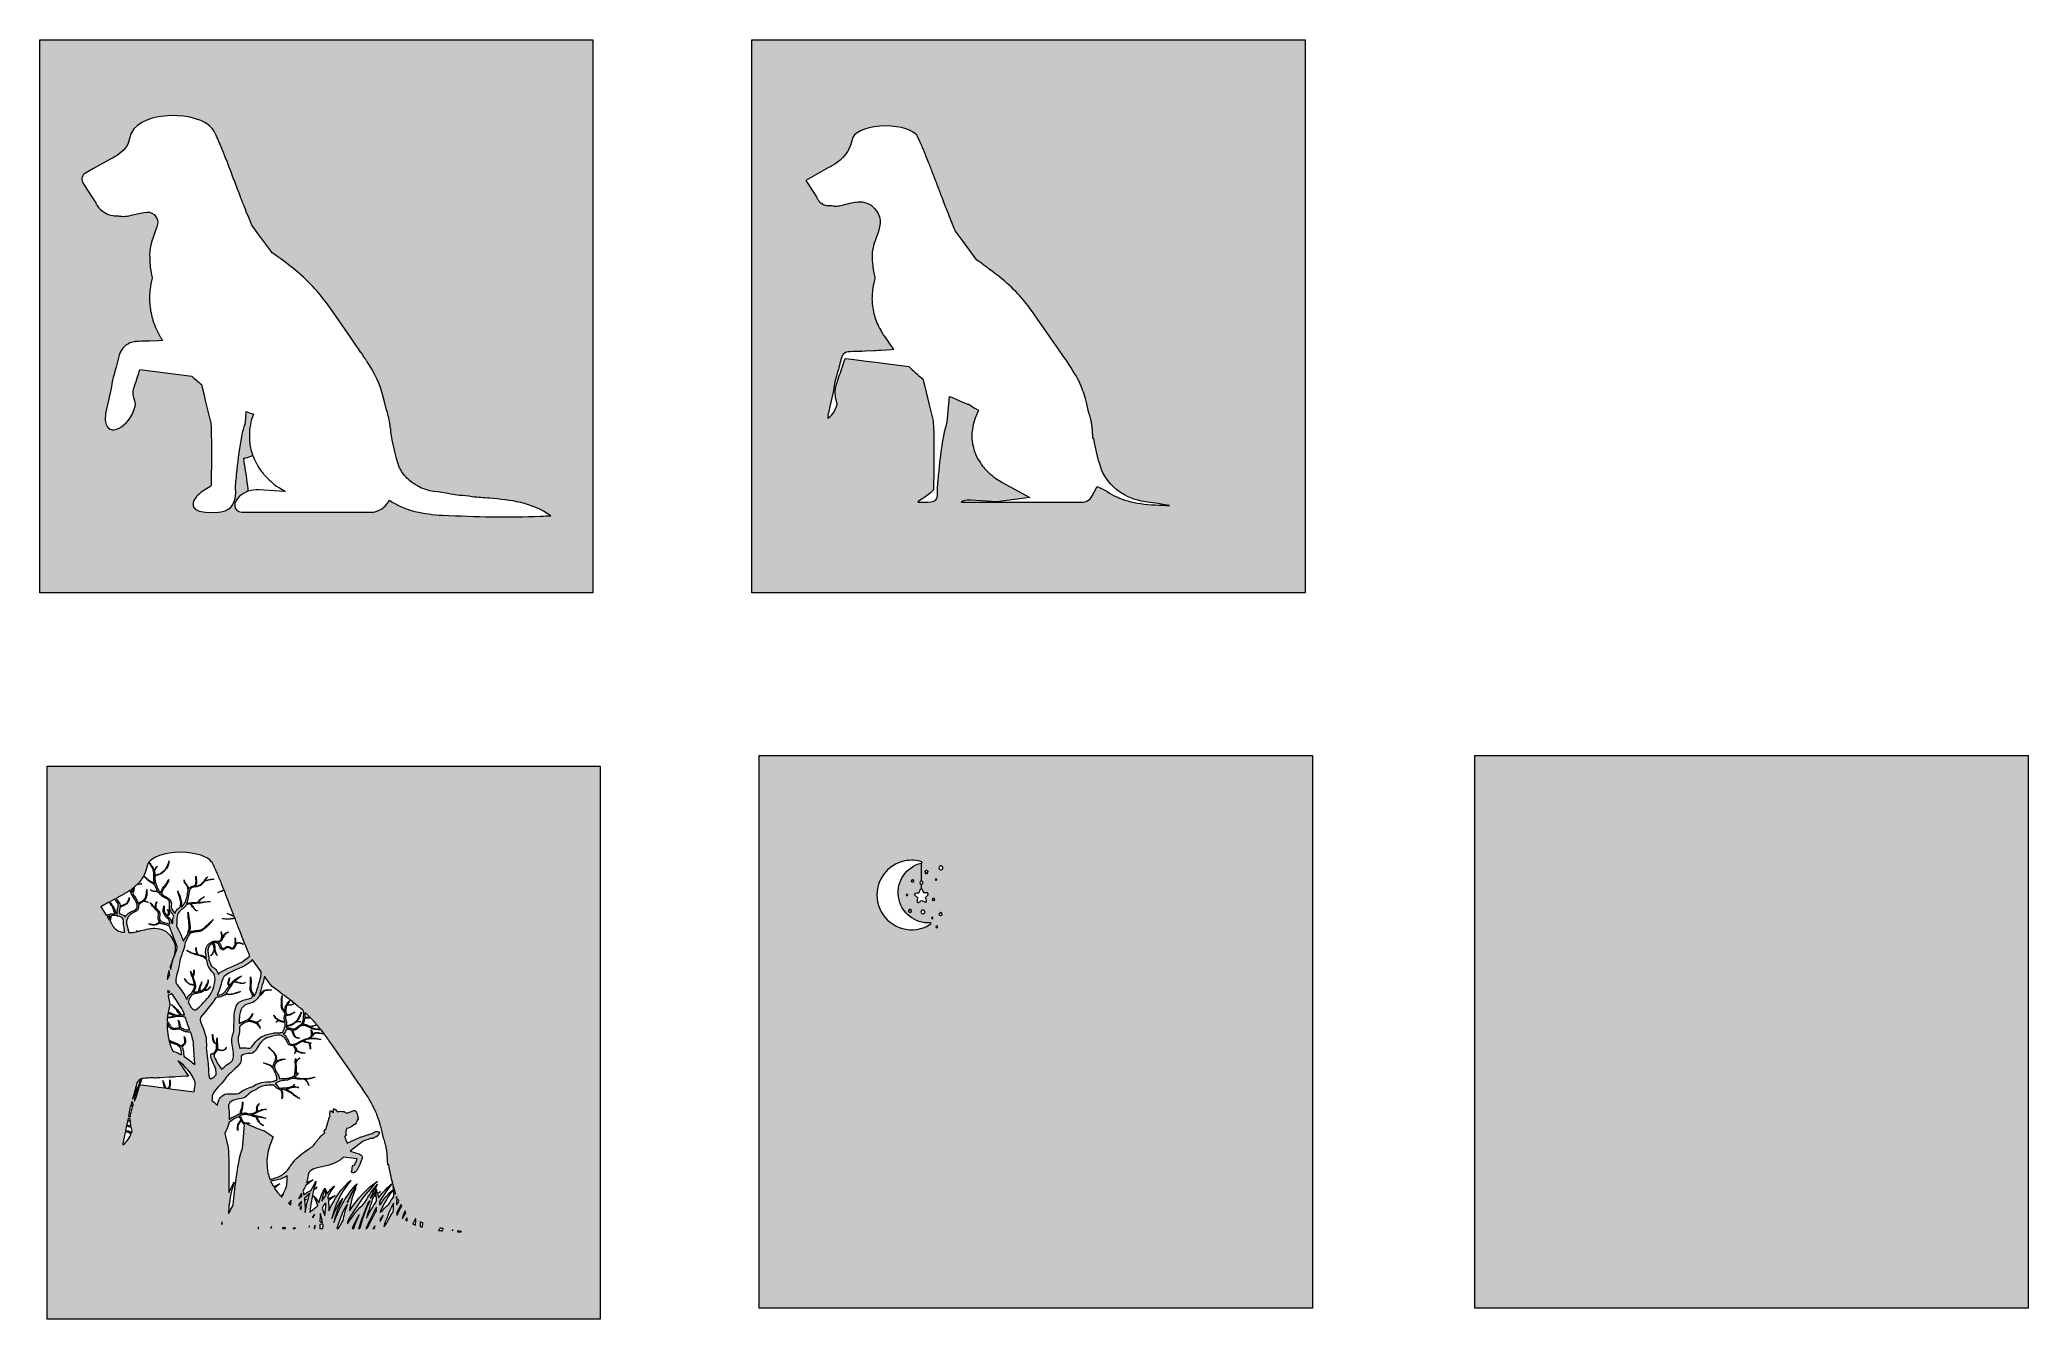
# Model space of a CAD drawing. Extents: x 259 to 1424, y -885 to -136.
import ezdxf

# ---------------------------------------------------------------- set-up
doc = ezdxf.new("R2010")
doc.units = 0
doc.header["$MEASUREMENT"] = 0
doc.layers.add('Layer 1', color=7, linetype='Continuous', lineweight=0)

msp = doc.modelspace()

# ---------------------------------------------------------------- hatches: boundary and pattern name
at = {"layer": 'Layer 1', "true_color": 0x222a39, "transparency": 33554687}
h = msp.add_hatch(color=179, dxfattribs=at)
h.dxf.hatch_style = 2
edge = h.paths.add_edge_path()
edge.add_spline(control_points=[(552.5, -414.8), (533.3, -415.6), (514.2, -415.1), (495, -414.2), (484.1, -413.7), (472.8, -411.6), (463.7, -405.4), (463.7, -405.4), (463.7, -405.4), (463.7, -405.4), (462.4, -407.9), (460.6, -409.8), (458.2, -411.1), (457.9, -411.2), (457.6, -411.4), (457.3, -411.5), (457, -411.6), (456.7, -411.7), (456.4, -411.8), (456.4, -411.9), (456.3, -411.9), (456.2, -411.9), (456.2, -411.9), (456.2, -411.9), (456.2, -411.9), (455.1, -412.3), (453.8, -412.5), (452.5, -412.5), (452.5, -412.5), (384.3, -412.5), (384.3, -412.5), (380.6, -412.5), (377.3, -412.5), (377.3, -412.5), (371.9, -411.7), (372.1, -406.6), (376, -403), (377.3, -401.9), (379, -400.8), (381.1, -400.1), (382.9, -399.5), (385, -399.2), (387.3, -399.3), (387.3, -399.3), (402.2, -400.3), (402.2, -400.3), (402.2, -400.3), (402.7, -400.2), (402.7, -400.2), (398, -397.7), (393.9, -394.5), (390.6, -390.8), (390.5, -390.6), (390.3, -390.3), (390.1, -390.1), (389.5, -389.4), (388.8, -388.6), (388.2, -387.8), (387.7, -387), (387.2, -386.3), (386.8, -385.5), (386.6, -385.3), (386.5, -385.1), (386.4, -384.9), (386.3, -384.7), (386.1, -384.4), (386, -384.2), (385.7, -383.7), (385.5, -383.3), (385.3, -382.8), (384.7, -381.7), (384.2, -380.5), (383.8, -379.3), (383.3, -378.1), (382.9, -376.9), (382.6, -375.6), (382, -373.1), (381.7, -370.4), (381.7, -367.7), (381.7, -363.3), (382.5, -359), (384.1, -355.1), (384, -355), (383.9, -355), (383.7, -354.9), (382.4, -354.4), (381.2, -353.9), (379.9, -353.4), (379.9, -353.4), (379.6, -357.3), (379.6, -357.3), (379.6, -357.3), (379.2, -361.1), (379.2, -361.1), (378.5, -362.6), (377.9, -365.1), (377.2, -368.2), (376.2, -373.8), (375.2, -381.2), (374.6, -387.6), (374.6, -387.6), (374.6, -387.6), (374.6, -387.6), (374.1, -391.6), (373.8, -395.1), (373.6, -397.7), (373.7, -399.3), (373.8, -400.9), (373.6, -402.6), (373.2, -407.6), (370.9, -412.2), (362.1, -412.6), (362.1, -412.6), (356.1, -412.4), (356.1, -412.4), (352.1, -412.2), (350, -411.1), (349.2, -409.6), (347.9, -407.5), (349.4, -404.5), (351.5, -402.5), (354, -399.9), (357.3, -398.8), (359.3, -396.8), (359.3, -396.4), (359.3, -396), (359.3, -395.5), (359.3, -395.2), (359.3, -394.9), (359.3, -394.5), (359.4, -391.6), (359.4, -388), (359.5, -384.2), (359.5, -380.5), (359.5, -376.6), (359.5, -373), (359.5, -371.4), (359.5, -369.9), (359.4, -368.5), (359.4, -364.2), (359.3, -360.8), (359, -359.5), (359, -359.5), (355.9, -346.9), (355.9, -346.9), (355.9, -346.9), (355.2, -343.9), (355.2, -343.9), (355.2, -343.9), (355.2, -343.9), (355.2, -343.9), (355.2, -343.9), (354.3, -340.1), (354.3, -340.1), (354.3, -340.1), (353.7, -337.7), (353.7, -337.7), (351.8, -336.2), (349.9, -334.5), (348, -332.8), (348, -332.8), (317.6, -328.9), (317.6, -328.9), (316.4, -332.6), (315.1, -336.4), (314, -339.8), (312.8, -344.8), (315.5, -347.8), (314.8, -350.4), (311.5, -362.9), (298.7, -369.1), (297.4, -359.4), (297.2, -358.1), (297.3, -356.5), (297.5, -354.6), (297.5, -354.6), (300.7, -340), (300.7, -340), (300.7, -340), (301.4, -336.1), (301.4, -336.1), (301.7, -334), (304, -326.4), (305.5, -320.5), (305.7, -319.6), (306.1, -318.8), (306.5, -318), (306.9, -317.2), (307.5, -316.4), (308.1, -315.8), (308.9, -314.9), (309.8, -314.2), (310.9, -313.7), (312, -313.1), (313.2, -312.7), (314.4, -312.6), (314.6, -312.6), (314.7, -312.5), (314.8, -312.5), (317.3, -312.3), (319.8, -312.2), (322.2, -312.3), (322.2, -312.3), (322.3, -312.3), (322.3, -312.3), (322.3, -312.3), (323.2, -312.3), (323.2, -312.3), (323.2, -312.3), (328.3, -312), (328.3, -312), (328.3, -312), (330.9, -311.8), (330.9, -311.8), (330.5, -311.3), (330.2, -310.8), (329.8, -310.2), (329.8, -310.2), (329.7, -309.9), (329.7, -309.9), (329.7, -309.9), (329.5, -309.7), (329.5, -309.7), (327.7, -306.6), (326.3, -303.4), (325.2, -300), (324.8, -298.6), (324.4, -297.2), (324.1, -295.7), (323.5, -292.8), (323.2, -289.8), (323.2, -286.9), (323.2, -286.9), (323.2, -286.8), (323.2, -286.8), (323.2, -286.5), (323.2, -286.3), (323.3, -286), (323.3, -285.6), (323.3, -285.3), (323.3, -284.9), (323.3, -284.4), (323.4, -283.8), (323.4, -283.2), (323.4, -282.7), (323.5, -282.2), (323.6, -281.7), (323.8, -279.6), (324.2, -277.5), (324.8, -275.4), (324.8, -275.4), (324.8, -275.4), (324.8, -275.4), (324.4, -273.5), (324, -271.3), (323.7, -268.8), (323.6, -268.1), (323.6, -267.3), (323.5, -266.6), (323.4, -265), (323.3, -263.3), (323.3, -261.6), (323.4, -251.1), (330.7, -243.1), (327, -239.4), (324.1, -235), (320.7, -236.6), (312.4, -238.5), (310.9, -238.8), (309.4, -239.1), (307.9, -239.1), (307.3, -239.1), (306.8, -239), (306.1, -239), (305.8, -238.9), (305.4, -238.9), (305, -238.8), (302, -239), (299.1, -238.3), (296.6, -236.7), (295, -235.7), (293.6, -234.4), (292.6, -232.7), (292.4, -232.5), (292.2, -232.2), (292, -231.9), (291.8, -231.5), (291.6, -231), (291.4, -230.6), (291.4, -230.6), (286.6, -223.1), (286.6, -223.1), (286.6, -223.1), (284, -219), (284, -219), (283.1, -217), (283.9, -214.7), (285.8, -213.7), (285.8, -213.7), (290.5, -211.1), (290.5, -211.1), (290.5, -211.1), (301.4, -205), (301.4, -205), (301.4, -205), (301.6, -205), (301.6, -205), (301.6, -205), (303.1, -204.1), (303.1, -204.1), (306, -202.5), (310, -198.8), (310.9, -195.7), (310.9, -195.7), (311.7, -192.8), (311.7, -192.8), (311.9, -191.8), (312.2, -191), (312.6, -190.2), (319.1, -177), (352, -177.2), (360.2, -187.9), (360.6, -188.4), (361.1, -189.3), (361.7, -190.6), (361.7, -190.6), (361.7, -190.6), (361.8, -190.7), (362.3, -191.8), (363, -193.3), (363.7, -194.9), (366, -200.3), (369, -207.8), (371.9, -215.6), (373, -218.5), (374.1, -221.4), (375.2, -224.2), (375.4, -224.6), (375.5, -225), (375.7, -225.4), (375.7, -225.5), (375.8, -225.7), (375.8, -225.8), (376.7, -228.2), (377.6, -230.5), (378.4, -232.6), (379, -234), (379.5, -235.2), (379.9, -236.5), (379.9, -236.5), (381.3, -239.8), (381.3, -239.8), (381.3, -239.8), (383.1, -244.3), (383.1, -244.3), (383.1, -244.3), (383.1, -244.3), (383.1, -244.3), (383.1, -244.3), (387.3, -250), (387.3, -250), (387.3, -250), (389, -252.2), (389, -252.2), (389, -252.2), (393.7, -258.6), (393.7, -258.6), (393.7, -258.6), (395, -260.4), (395, -260.4), (399.8, -263.8), (403.8, -266.8), (407.5, -269.7), (411.8, -273.2), (415.5, -276.5), (419.1, -280.4), (420.5, -281.9), (421.8, -283.4), (423.1, -285), (425.6, -288), (428.1, -291.4), (430.8, -295.3), (430.8, -295.3), (440.9, -309.9), (440.9, -309.9), (440.9, -309.9), (444.5, -315.1), (444.5, -315.1), (444.5, -315.1), (445.7, -316.8), (445.7, -316.8), (445.7, -316.8), (446.9, -318.6), (446.9, -318.6), (446.9, -318.6), (447.1, -318.8), (447.1, -318.8), (447.9, -320), (448.6, -321.1), (449.3, -322.1), (449.5, -322.4), (449.7, -322.7), (449.9, -323), (450.2, -323.4), (450.5, -323.9), (450.8, -324.4), (451.8, -325.9), (452.7, -327.4), (453.5, -328.7), (458, -336.6), (459.6, -342), (461.7, -351.1), (461.7, -351.4), (461.8, -351.7), (461.9, -352), (461.9, -352), (461.9, -352.1), (461.9, -352.1), (462.4, -353.4), (462.8, -354.8), (463.1, -356.2), (463.4, -357.1), (463.6, -358.1), (463.7, -359.1), (463.9, -359.8), (464, -360.4), (464, -361.1), (464.1, -361.4), (464.1, -361.7), (464.2, -362), (464.2, -362.5), (464.3, -362.9), (464.3, -363.3), (464.3, -363.3), (464.4, -363.3), (464.5, -363.3), (464.5, -367.4), (467.7, -381.5), (469.3, -385.4), (469.6, -386.2), (470, -386.9), (470.4, -387.7), (471.7, -390), (473.4, -392), (475.5, -393.8), (475.5, -393.8), (475.5, -393.8), (475.6, -393.9), (477, -395.1), (478.5, -396.1), (480.1, -397), (486.9, -401), (492.2, -400.1), (499.8, -401.8), (501.4, -402.1), (503, -402.4), (504.7, -402.7), (507, -402.7), (509.6, -402.9), (512.2, -403.5), (512.2, -403.5), (512.2, -403.5), (512.2, -403.5), (515.6, -403.8), (519, -404), (522.4, -404.3), (534.6, -405.2), (547, -406.7), (558.2, -414.5), (556.3, -414.6), (554.4, -414.7), (552.5, -414.8)], knot_values=[0, 0, 0, 0, 1, 1, 1, 2, 2, 2, 3, 3, 3, 4, 4, 4, 5, 5, 5, 6, 6, 6, 7, 7, 7, 8, 8, 8, 9, 9, 9, 10, 10, 10, 11, 11, 11, 12, 12, 12, 13, 13, 13, 14, 14, 14, 15, 15, 15, 16, 16, 16, 17, 17, 17, 18, 18, 18, 19, 19, 19, 20, 20, 20, 21, 21, 21, 22, 22, 22, 23, 23, 23, 24, 24, 24, 25, 25, 25, 26, 26, 26, 27, 27, 27, 28, 28, 28, 29, 29, 29, 30, 30, 30, 31, 31, 31, 32, 32, 32, 33, 33, 33, 34, 34, 34, 35, 35, 35, 36, 36, 36, 37, 37, 37, 38, 38, 38, 39, 39, 39, 40, 40, 40, 41, 41, 41, 42, 42, 42, 43, 43, 43, 44, 44, 44, 45, 45, 45, 46, 46, 46, 47, 47, 47, 48, 48, 48, 49, 49, 49, 50, 50, 50, 51, 51, 51, 52, 52, 52, 53, 53, 53, 54, 54, 54, 55, 55, 55, 56, 56, 56, 57, 57, 57, 58, 58, 58, 59, 59, 59, 60, 60, 60, 61, 61, 61, 62, 62, 62, 63, 63, 63, 64, 64, 64, 65, 65, 65, 66, 66, 66, 67, 67, 67, 68, 68, 68, 69, 69, 69, 70, 70, 70, 71, 71, 71, 72, 72, 72, 73, 73, 73, 74, 74, 74, 75, 75, 75, 76, 76, 76, 77, 77, 77, 78, 78, 78, 79, 79, 79, 80, 80, 80, 81, 81, 81, 82, 82, 82, 83, 83, 83, 84, 84, 84, 85, 85, 85, 86, 86, 86, 87, 87, 87, 88, 88, 88, 89, 89, 89, 90, 90, 90, 91, 91, 91, 92, 92, 92, 93, 93, 93, 94, 94, 94, 95, 95, 95, 96, 96, 96, 97, 97, 97, 98, 98, 98, 99, 99, 99, 100, 100, 100, 101, 101, 101, 102, 102, 102, 103, 103, 103, 104, 104, 104, 105, 105, 105, 106, 106, 106, 107, 107, 107, 108, 108, 108, 109, 109, 109, 110, 110, 110, 111, 111, 111, 112, 112, 112, 113, 113, 113, 114, 114, 114, 115, 115, 115, 116, 116, 116, 117, 117, 117, 118, 118, 118, 119, 119, 119, 120, 120, 120, 121, 121, 121, 122, 122, 122, 123, 123, 123, 124, 124, 124, 125, 125, 125, 126, 126, 126, 127, 127, 127, 128, 128, 128, 129, 129, 129, 130, 130, 130, 131, 131, 131, 132, 132, 132, 133, 133, 133, 134, 134, 134, 135, 135, 135, 136, 136, 136, 137, 137, 137, 138, 138, 138, 139, 139, 139, 140, 140, 140, 141, 141, 141, 142, 142, 142, 143, 143, 143, 144, 144, 144, 145, 145, 145, 146, 146, 146, 147, 147, 147, 148, 148, 148, 149, 149, 149, 150, 150, 150, 151, 151, 151, 152, 152, 152, 153, 153, 153, 154, 154, 154, 155, 155, 155, 156, 156, 156, 157, 157, 157, 157], degree=3, periodic=0)
edge = h.paths.add_edge_path()
edge.add_spline(control_points=[(258.9, -135.6), (258.9, -135.6), (258.9, -459.6), (258.9, -459.6), (258.9, -459.6), (582.9, -459.6), (582.9, -459.6), (582.9, -459.6), (582.9, -135.6), (582.9, -135.6), (582.9, -135.6), (258.9, -135.6), (258.9, -135.6)], knot_values=[0, 0, 0, 0, 1, 1, 1, 2, 2, 2, 3, 3, 3, 4, 4, 4, 4], degree=3, periodic=0)
edge = h.paths.add_edge_path()
edge.add_spline(control_points=[(390.6, -390.8), (390.5, -390.6), (390.3, -390.3), (390.1, -390.1), (389.5, -389.4), (388.8, -388.6), (388.2, -387.8), (387.7, -387), (387.2, -386.3), (386.8, -385.5), (386.6, -385.3), (386.5, -385.1), (386.4, -384.9), (386.3, -384.7), (386.1, -384.4), (386, -384.2), (385.7, -383.7), (385.5, -383.3), (385.3, -382.8), (384.7, -381.7), (384.2, -380.5), (383.8, -379.3), (382.2, -379.8), (380.8, -380.2), (379.7, -380.6), (379.5, -380.6), (379.3, -380.7), (379.2, -380.7), (379.2, -380.7), (379.1, -380.6), (379.1, -380.5), (379.1, -380.6), (379.1, -380.7), (379.1, -380.7), (378.9, -380.8), (378.6, -380.9), (378.4, -381), (378.5, -381.4), (378.5, -381.9), (378.6, -382.3), (378.8, -383.7), (379, -385), (379.2, -386.3), (379.6, -388.6), (379.9, -390.9), (380.2, -392.9), (380.6, -395.8), (380.9, -398.3), (381.1, -400.1), (382.9, -399.5), (385, -399.2), (387.3, -399.3), (387.3, -399.3), (402.2, -400.3), (402.2, -400.3), (402.2, -400.3), (402.7, -400.2), (402.7, -400.2), (398, -397.7), (393.9, -394.5), (390.6, -390.8)], knot_values=[0, 0, 0, 0, 1, 1, 1, 2, 2, 2, 3, 3, 3, 4, 4, 4, 5, 5, 5, 6, 6, 6, 7, 7, 7, 8, 8, 8, 9, 9, 9, 10, 10, 10, 11, 11, 11, 12, 12, 12, 13, 13, 13, 14, 14, 14, 15, 15, 15, 16, 16, 16, 17, 17, 17, 18, 18, 18, 19, 19, 19, 20, 20, 20, 20], degree=3, periodic=0)
h = msp.add_hatch(color=179, dxfattribs=at)
h.dxf.hatch_style = 2
edge = h.paths.add_edge_path()
edge.add_spline(control_points=[(912.4, -408.2), (900.3, -407.6), (891, -405.1), (884.2, -400.4), (884.2, -400.4), (883.9, -400.2), (883.9, -400.2), (883.9, -400.2), (880, -398.2), (880, -398.2), (880, -398.2), (879.9, -398.2), (879.9, -398.2), (879.9, -398.2), (878.2, -397.3), (878.2, -397.3), (878.2, -397.3), (875.4, -402.9), (875.4, -402.9), (874.7, -404.2), (873.8, -405.1), (872.7, -405.7), (872.7, -405.7), (872.5, -405.8), (872.5, -405.8), (872.5, -405.8), (872.3, -405.9), (872.3, -405.9), (872.3, -405.9), (872.1, -406), (872.1, -406), (872.1, -406), (871.8, -406.1), (871.8, -406.1), (871.8, -406.1), (871, -406.4), (871, -406.4), (870.6, -406.5), (870.1, -406.5), (869.7, -406.5), (869.7, -406.5), (798.6, -406.5), (798.6, -406.5), (799.8, -405.8), (801.5, -405.3), (803.7, -405.3), (803.9, -405.3), (804, -405.3), (804.2, -405.3), (804.2, -405.3), (819.5, -406.3), (819.5, -406.3), (819.5, -406.3), (838.8, -403.8), (838.8, -403.8), (838.8, -403.8), (822.7, -395), (822.7, -395), (821.5, -394.3), (820.4, -393.6), (819.3, -392.9), (819.1, -392.8), (819, -392.7), (818.8, -392.6), (818, -392), (817.3, -391.4), (816.6, -390.8), (816.5, -390.8), (816.5, -390.8), (816.4, -390.7), (816, -390.4), (815.6, -390.1), (815.3, -389.7), (815.1, -389.6), (814.9, -389.4), (814.7, -389.2), (813.6, -388.2), (812.6, -387.2), (811.7, -386), (811.5, -385.8), (811.3, -385.6), (811.2, -385.4), (810.5, -384.6), (810, -383.8), (809.5, -383), (808.3, -381.2), (807.3, -379.3), (806.6, -377.3), (806.2, -376.2), (805.8, -375), (805.6, -373.8), (805.1, -371.8), (804.9, -369.8), (804.9, -367.7), (804.9, -364.1), (805.6, -360.6), (806.9, -357.3), (806.9, -357.3), (808.7, -352.7), (808.7, -352.7), (808.7, -352.7), (807.4, -351.9), (807.4, -351.9), (807.4, -351.9), (806.5, -351.4), (806.5, -351.4), (806.5, -351.4), (803.1, -349.1), (803.1, -349.1), (803.1, -349.1), (802.4, -349.1), (802.4, -349.1), (801.4, -348.7), (800.4, -348.3), (799.5, -347.9), (799.5, -347.9), (794, -345.5), (794, -345.5), (794, -345.5), (791.9, -344.6), (791.9, -344.6), (791.9, -344.6), (790.5, -359.7), (790.5, -359.7), (789.1, -363.5), (787.7, -370.5), (786.5, -380.7), (786.3, -382.1), (786.1, -383.6), (786, -385.1), (785.7, -388), (785.4, -391), (785.1, -394.3), (785, -395.1), (784.9, -395.9), (784.9, -396.6), (784.8, -396.8), (784.8, -397), (784.8, -397.2), (784.8, -397.2), (784.8, -397.6), (784.8, -397.6), (784.8, -397.6), (784.8, -398.1), (784.8, -398.1), (784.9, -399.8), (785.1, -403.7), (783.8, -405.2), (783.1, -406), (781.5, -406.5), (779.2, -406.6), (779.2, -406.6), (773.5, -406.5), (773.5, -406.5), (773.4, -406.4), (773.3, -406.4), (773.2, -406.4), (774, -405.7), (775.1, -405), (776.2, -404.4), (777.6, -403.5), (779.2, -402.5), (780.7, -401.1), (780.7, -401.1), (782.4, -399.4), (782.4, -399.4), (782.4, -399.4), (782.5, -396.9), (782.5, -396.9), (782.5, -394.8), (782.5, -392.8), (782.6, -390.9), (782.6, -385.6), (782.7, -380.9), (782.7, -376.8), (782.7, -375.3), (782.7, -373.8), (782.7, -372.5), (782.6, -367.9), (782.6, -364.3), (782.4, -361.8), (782.3, -360.3), (782.2, -359.1), (782.1, -358.4), (782.1, -358.4), (782.1, -358.2), (782.1, -358.2), (782.1, -358.2), (779.9, -349.5), (779.9, -349.5), (779.9, -349.5), (777.3, -338.7), (777.3, -338.7), (777.3, -338.7), (776.2, -334.3), (776.2, -334.3), (776.2, -334.3), (776.1, -334.2), (776.1, -334.2), (776.1, -334.2), (774.6, -333.1), (774.6, -333.1), (772.8, -331.6), (771, -330), (769.4, -328.4), (769.4, -328.4), (767.9, -327.1), (767.9, -327.1), (767.9, -327.1), (748.4, -324.6), (748.4, -324.6), (748.4, -324.6), (746.9, -324.4), (746.9, -324.4), (746.9, -324.4), (741.4, -323.7), (741.4, -323.7), (741.4, -323.7), (740.7, -323.6), (740.7, -323.6), (740.7, -323.6), (738.9, -323.3), (738.9, -323.3), (738.9, -323.3), (738.7, -323.3), (738.7, -323.3), (738.7, -323.3), (736, -323), (736, -323), (736, -323), (734.3, -322.8), (734.3, -322.8), (734.3, -322.8), (732.7, -322.6), (732.7, -322.6), (732.7, -322.6), (730.6, -322.3), (730.6, -322.3), (730.6, -322.3), (730.4, -323), (730.4, -323), (730.4, -323), (729.1, -327), (729.1, -327), (728, -330.3), (726.9, -333.7), (725.8, -336.8), (725.8, -336.8), (725.4, -338.2), (725.4, -338.2), (725.4, -338.2), (725.3, -338.5), (725.3, -338.5), (724.3, -342.8), (725.2, -346.1), (725.8, -348.3), (725.9, -348.7), (726, -349.1), (726, -349.4), (724.8, -353.7), (722.2, -356.4), (720.5, -357.5), (720.5, -357), (720.5, -356.4), (720.6, -355.7), (720.6, -355.7), (723.8, -341.1), (723.8, -341.1), (723.8, -341.1), (724.5, -337.1), (724.5, -337.1), (724.6, -336.3), (725.4, -333.4), (726.1, -330.9), (726.9, -328.1), (727.8, -324.9), (728.5, -322), (728.5, -322), (728.5, -321.9), (728.5, -321.9), (728.7, -321.2), (729.1, -320.5), (729.6, -319.9), (730.3, -319.1), (731.4, -318.6), (732.5, -318.5), (734.4, -318.3), (736, -318.3), (737.4, -318.3), (737.6, -318.3), (737.8, -318.3), (738, -318.3), (738, -318.3), (738, -318.3), (738, -318.3), (738.4, -318.3), (738.7, -318.3), (739.1, -318.3), (739.1, -318.3), (739.3, -318.3), (739.3, -318.3), (739.3, -318.3), (739.7, -318.3), (739.7, -318.3), (739.7, -318.3), (740.4, -318.3), (740.4, -318.3), (740.4, -318.3), (742.6, -318.1), (742.6, -318.1), (742.6, -318.1), (747.6, -317.9), (747.6, -317.9), (747.6, -317.9), (748.4, -317.8), (748.4, -317.8), (748.4, -317.8), (750, -317.7), (750, -317.7), (750, -317.7), (750.5, -317.7), (750.5, -317.7), (750.5, -317.7), (751.5, -317.7), (751.5, -317.7), (751.5, -317.7), (757.9, -317.3), (757.9, -317.3), (757.9, -317.3), (759, -317.2), (759, -317.2), (759, -317.2), (753.5, -309.2), (753.5, -309.2), (753.5, -309.2), (753, -308.5), (753, -308.5), (752.7, -308), (752.4, -307.6), (752.2, -307.2), (752.2, -307.2), (751.9, -306.6), (751.9, -306.6), (750.3, -303.9), (749, -301.1), (748.1, -298.2), (747.2, -295.3), (746.7, -292.3), (746.5, -289.2), (746.5, -288.6), (746.4, -288), (746.4, -287.4), (746.4, -286.8), (746.4, -286.3), (746.5, -285.7), (746.5, -284.6), (746.6, -283.5), (746.7, -282.4), (746.9, -280.6), (747.3, -278.8), (747.7, -277), (747.7, -277), (747.9, -276.6), (747.9, -276.6), (747.9, -276.6), (748.1, -275.2), (748.1, -275.2), (748.1, -275.2), (748, -275), (748, -275), (748, -275), (747.8, -274.1), (747.8, -274.1), (747.6, -272.8), (747.3, -271.5), (747.1, -270.2), (747, -269.5), (746.9, -268.8), (746.9, -268.1), (746.6, -266.1), (746.5, -263.9), (746.5, -261.7), (746.5, -257.9), (747.9, -254.2), (749.1, -251), (750.8, -246.2), (753, -240.3), (748.8, -235.6), (746.5, -232.3), (743.3, -230.6), (739.3, -230.6), (736.8, -230.6), (734.3, -231.2), (731.1, -232), (730.2, -232.2), (729.3, -232.4), (728.3, -232.7), (727.1, -232.9), (726, -233.1), (725.1, -233.1), (724.7, -233.1), (724.4, -233), (724.2, -233), (724.2, -233), (724, -233), (724, -233), (723.8, -233), (723.6, -233), (723.4, -232.9), (723.4, -232.9), (722.6, -232.7), (722.6, -232.7), (722.6, -232.7), (721.7, -232.8), (721.7, -232.8), (721.5, -232.8), (721.3, -232.8), (721.1, -232.8), (719.6, -232.8), (718.2, -232.4), (717, -231.6), (716.1, -231.1), (715.4, -230.4), (714.8, -229.5), (714.8, -229.5), (714.5, -229.1), (714.5, -228.9), (714.3, -228.7), (714.2, -228.4), (714.1, -228.2), (714.1, -228.2), (713.9, -227.7), (713.9, -227.7), (713.9, -227.7), (708.8, -219.8), (708.8, -219.8), (708.8, -219.8), (707.6, -218), (707.6, -218), (707.6, -218), (721.4, -210.3), (721.4, -210.3), (721.4, -210.3), (721.6, -210.3), (721.6, -210.3), (721.6, -210.3), (723.2, -209.3), (723.2, -209.3), (726.7, -207.4), (732.3, -202.7), (733.8, -197.3), (733.8, -197.3), (734.7, -194.3), (734.7, -194.3), (734.7, -194.3), (734.8, -194), (734.8, -194), (734.9, -193.6), (735, -193.2), (735.1, -192.9), (735.1, -192.9), (735.2, -192.8), (735.2, -192.8), (737.1, -188.9), (745.2, -186.1), (754.3, -186.1), (763.6, -186.1), (770.5, -188.8), (772.6, -191.5), (772.6, -191.5), (772.9, -191.9), (773.5, -193.2), (773.5, -193.2), (774, -194.2), (774, -194.2), (774, -194.2), (774, -194.2), (774, -194.2), (774.4, -195.1), (774.9, -196.2), (775.5, -197.4), (776.2, -199.3), (777.1, -201.4), (778, -203.7), (778.5, -204.9), (779.1, -206.2), (779.6, -207.6), (780.4, -209.6), (781.2, -211.7), (782, -213.9), (782.6, -215.3), (783.1, -216.7), (783.7, -218.1), (783.9, -218.6), (784.1, -219.1), (784.3, -219.7), (784.5, -220.3), (784.7, -220.9), (785, -221.6), (785.3, -222.4), (785.6, -223.3), (786, -224.2), (786, -224.4), (786.1, -224.5), (786.2, -224.7), (786.5, -225.7), (786.9, -226.6), (787.3, -227.6), (787.4, -227.9), (787.5, -228.3), (787.7, -228.7), (787.8, -229.1), (788, -229.5), (788.2, -229.9), (788.2, -230), (788.2, -230.1), (788.3, -230.3), (789.4, -233.3), (790.5, -236.1), (791.6, -238.7), (791.6, -238.7), (794.4, -245.7), (794.4, -245.7), (794.4, -245.7), (794.7, -246.6), (794.7, -246.6), (794.7, -246.6), (794.9, -246.8), (794.9, -246.8), (794.9, -246.8), (795.2, -247.5), (795.2, -247.5), (795.2, -247.5), (796, -248.5), (796, -248.5), (796, -248.5), (799.5, -253.3), (799.5, -253.3), (799.5, -253.3), (806.3, -262.6), (806.3, -262.6), (806.3, -262.6), (807.9, -264.7), (807.9, -264.7), (807.9, -264.7), (808.7, -265.3), (808.7, -265.3), (813.5, -268.8), (817.5, -271.7), (820.9, -274.4), (825.1, -277.8), (828.6, -281), (831.9, -284.5), (832.2, -284.8), (832.5, -285.2), (832.8, -285.5), (836.2, -289.2), (839.4, -293.5), (843, -298.7), (843, -298.7), (853.3, -313.6), (853.3, -313.6), (853.3, -313.6), (853.9, -314.3), (853.9, -314.3), (853.9, -314.3), (855.3, -316.4), (855.3, -316.4), (855.3, -316.4), (859, -321.8), (859, -321.8), (859, -321.8), (859.3, -322.2), (859.3, -322.2), (863.1, -327.7), (865.6, -331.8), (867.5, -335.5), (868.4, -337.4), (869.1, -339.1), (869.8, -340.9), (870.4, -342.5), (870.9, -344.1), (871.4, -345.9), (871.7, -346.9), (871.9, -347.9), (872.2, -349), (872.5, -350.2), (872.8, -351.4), (873.1, -352.7), (873.1, -352.7), (873.1, -353), (873.1, -353), (873.1, -353), (873.1, -353), (873.1, -353), (873.1, -353), (873.1, -353.1), (873.1, -353.1), (873.1, -353.1), (873.4, -354.1), (873.4, -354.1), (873.8, -355.2), (874.2, -356.3), (874.4, -357.5), (874.6, -358.1), (874.7, -358.7), (874.9, -359.4), (875, -360.1), (875.1, -360.9), (875.2, -361.7), (875.3, -362), (875.3, -362.4), (875.4, -362.7), (875.4, -362.7), (875.4, -362.8), (875.4, -362.8), (875.4, -362.8), (875.4, -363), (875.4, -363), (875.4, -363.2), (875.5, -363.4), (875.5, -363.6), (875.5, -363.6), (875.8, -369.3), (875.8, -369.3), (875.8, -369.3), (876.4, -369.3), (876.4, -369.3), (877.4, -375.7), (879.6, -384.4), (880.9, -387.6), (883.3, -393.5), (887.9, -398.6), (894.3, -402.3), (899.9, -405.5), (904.8, -406.1), (909.4, -406.7), (911.4, -406.9), (913.5, -407.2), (915.7, -407.7), (917.1, -408), (918.7, -408.2), (920.7, -408.5), (917.8, -408.4), (915, -408.3), (912.4, -408.2)], knot_values=[0, 0, 0, 0, 1, 1, 1, 2, 2, 2, 3, 3, 3, 4, 4, 4, 5, 5, 5, 6, 6, 6, 7, 7, 7, 8, 8, 8, 9, 9, 9, 10, 10, 10, 11, 11, 11, 12, 12, 12, 13, 13, 13, 14, 14, 14, 15, 15, 15, 16, 16, 16, 17, 17, 17, 18, 18, 18, 19, 19, 19, 20, 20, 20, 21, 21, 21, 22, 22, 22, 23, 23, 23, 24, 24, 24, 25, 25, 25, 26, 26, 26, 27, 27, 27, 28, 28, 28, 29, 29, 29, 30, 30, 30, 31, 31, 31, 32, 32, 32, 33, 33, 33, 34, 34, 34, 35, 35, 35, 36, 36, 36, 37, 37, 37, 38, 38, 38, 39, 39, 39, 40, 40, 40, 41, 41, 41, 42, 42, 42, 43, 43, 43, 44, 44, 44, 45, 45, 45, 46, 46, 46, 47, 47, 47, 48, 48, 48, 49, 49, 49, 50, 50, 50, 51, 51, 51, 52, 52, 52, 53, 53, 53, 54, 54, 54, 55, 55, 55, 56, 56, 56, 57, 57, 57, 58, 58, 58, 59, 59, 59, 60, 60, 60, 61, 61, 61, 62, 62, 62, 63, 63, 63, 64, 64, 64, 65, 65, 65, 66, 66, 66, 67, 67, 67, 68, 68, 68, 69, 69, 69, 70, 70, 70, 71, 71, 71, 72, 72, 72, 73, 73, 73, 74, 74, 74, 75, 75, 75, 76, 76, 76, 77, 77, 77, 78, 78, 78, 79, 79, 79, 80, 80, 80, 81, 81, 81, 82, 82, 82, 83, 83, 83, 84, 84, 84, 85, 85, 85, 86, 86, 86, 87, 87, 87, 88, 88, 88, 89, 89, 89, 90, 90, 90, 91, 91, 91, 92, 92, 92, 93, 93, 93, 94, 94, 94, 95, 95, 95, 96, 96, 96, 97, 97, 97, 98, 98, 98, 99, 99, 99, 100, 100, 100, 101, 101, 101, 102, 102, 102, 103, 103, 103, 104, 104, 104, 105, 105, 105, 106, 106, 106, 107, 107, 107, 108, 108, 108, 109, 109, 109, 110, 110, 110, 111, 111, 111, 112, 112, 112, 113, 113, 113, 114, 114, 114, 115, 115, 115, 116, 116, 116, 117, 117, 117, 118, 118, 118, 119, 119, 119, 120, 120, 120, 121, 121, 121, 122, 122, 122, 123, 123, 123, 124, 124, 124, 125, 125, 125, 126, 126, 126, 127, 127, 127, 128, 128, 128, 129, 129, 129, 130, 130, 130, 131, 131, 131, 132, 132, 132, 133, 133, 133, 134, 134, 134, 135, 135, 135, 136, 136, 136, 137, 137, 137, 138, 138, 138, 139, 139, 139, 140, 140, 140, 141, 141, 141, 142, 142, 142, 143, 143, 143, 144, 144, 144, 145, 145, 145, 146, 146, 146, 147, 147, 147, 148, 148, 148, 149, 149, 149, 150, 150, 150, 151, 151, 151, 152, 152, 152, 153, 153, 153, 154, 154, 154, 155, 155, 155, 156, 156, 156, 157, 157, 157, 158, 158, 158, 159, 159, 159, 160, 160, 160, 161, 161, 161, 162, 162, 162, 163, 163, 163, 164, 164, 164, 165, 165, 165, 166, 166, 166, 167, 167, 167, 168, 168, 168, 169, 169, 169, 170, 170, 170, 171, 171, 171, 172, 172, 172, 173, 173, 173, 174, 174, 174, 175, 175, 175, 176, 176, 176, 177, 177, 177, 178, 178, 178, 179, 179, 179, 180, 180, 180, 181, 181, 181, 182, 182, 182, 183, 183, 183, 184, 184, 184, 185, 185, 185, 186, 186, 186, 187, 187, 187, 188, 188, 188, 189, 189, 189, 190, 190, 190, 191, 191, 191, 192, 192, 192, 193, 193, 193, 194, 194, 194, 195, 195, 195, 196, 196, 196, 197, 197, 197, 198, 198, 198, 199, 199, 199, 200, 200, 200, 201, 201, 201, 202, 202, 202, 203, 203, 203, 204, 204, 204, 205, 205, 205, 206, 206, 206, 207, 207, 207, 208, 208, 208, 209, 209, 209, 210, 210, 210, 211, 211, 211, 212, 212, 212, 213, 213, 213, 214, 214, 214, 215, 215, 215, 215], degree=3, periodic=0)
edge = h.paths.add_edge_path()
edge.add_spline(control_points=[(676.1, -135.6), (676.1, -135.6), (676.1, -459.6), (676.1, -459.6), (676.1, -459.6), (1000.1, -459.6), (1000.1, -459.6), (1000.1, -459.6), (1000.1, -135.6), (1000.1, -135.6), (1000.1, -135.6), (676.1, -135.6), (676.1, -135.6)], knot_values=[0, 0, 0, 0, 1, 1, 1, 2, 2, 2, 3, 3, 3, 4, 4, 4, 4], degree=3, periodic=0)
h = msp.add_hatch(color=179, dxfattribs=at)
h.dxf.hatch_style = 2
edge = h.paths.add_edge_path()
edge.add_spline(control_points=[(786.9, -622), (786.3, -622), (785.7, -621.6), (785.6, -620.9), (785.6, -620.3), (786, -619.8), (786.6, -619.7), (787.3, -619.6), (787.8, -620.1), (787.9, -620.7), (788, -621.3), (787.5, -621.9), (786.9, -622)], knot_values=[0, 0, 0, 0, 1, 1, 1, 2, 2, 2, 3, 3, 3, 4, 4, 4, 4], degree=3, periodic=0)
edge = h.paths.add_edge_path()
edge.add_spline(control_points=[(787.4, -648.5), (787.4, -648.5), (786.9, -648.4), (786.9, -648.4), (786.9, -648.4), (786.7, -648.8), (786.7, -648.8), (786.6, -649), (786.3, -649), (786.3, -648.8), (786.3, -648.8), (786.2, -648.4), (786.2, -648.4), (786.2, -648.4), (786.2, -648.3), (786.1, -648.3), (786.1, -648.3), (785.8, -648.3), (785.8, -648.3), (785.6, -648.2), (785.5, -647.9), (785.7, -647.8), (785.7, -647.8), (786.1, -647.7), (786.1, -647.7), (786.1, -647.7), (786.1, -647.6), (786.1, -647.6), (786.1, -647.6), (786.1, -647.2), (786.1, -647.2), (786, -647), (786.3, -646.9), (786.4, -647), (786.4, -647), (786.7, -647.3), (786.7, -647.3), (786.7, -647.3), (786.8, -647.3), (786.8, -647.3), (786.8, -647.3), (787.1, -647.1), (787.1, -647.1), (787.3, -647), (787.5, -647.2), (787.4, -647.4), (787.4, -647.4), (787.3, -647.8), (787.3, -647.8), (787.2, -647.8), (787.3, -647.8), (787.3, -647.9), (787.3, -647.9), (787.5, -648.1), (787.5, -648.1), (787.7, -648.3), (787.6, -648.5), (787.4, -648.5)], knot_values=[0, 0, 0, 0, 1, 1, 1, 2, 2, 2, 3, 3, 3, 4, 4, 4, 5, 5, 5, 6, 6, 6, 7, 7, 7, 8, 8, 8, 9, 9, 9, 10, 10, 10, 11, 11, 11, 12, 12, 12, 13, 13, 13, 14, 14, 14, 15, 15, 15, 16, 16, 16, 17, 17, 17, 18, 18, 18, 19, 19, 19, 19], degree=3, periodic=0)
edge = h.paths.add_edge_path()
edge.add_spline(control_points=[(784.4, -656), (784.1, -656), (783.8, -655.8), (783.8, -655.5), (783.7, -655.1), (784, -654.8), (784.3, -654.8), (784.6, -654.8), (784.9, -655), (785, -655.3), (785, -655.7), (784.8, -656), (784.4, -656)], knot_values=[0, 0, 0, 0, 1, 1, 1, 2, 2, 2, 3, 3, 3, 4, 4, 4, 4], degree=3, periodic=0)
edge = h.paths.add_edge_path()
edge.add_spline(control_points=[(783.5, -627.8), (783.5, -627.6), (783.7, -627.4), (783.9, -627.3), (784.1, -627.3), (784.3, -627.5), (784.4, -627.7), (784.4, -627.9), (784.2, -628.1), (784, -628.2), (783.8, -628.2), (783.6, -628), (783.5, -627.8)], knot_values=[0, 0, 0, 0, 1, 1, 1, 2, 2, 2, 3, 3, 3, 4, 4, 4, 4], degree=3, periodic=0)
edge = h.paths.add_edge_path()
edge.add_spline(control_points=[(783, -639.7), (783, -639.7), (782.8, -639.7), (782.8, -639.7), (782.7, -639.7), (782.7, -639.7), (782.7, -639.7), (782.7, -639.7), (782.6, -640), (782.6, -640), (782.6, -640.1), (782.3, -640.1), (782.3, -640), (782.3, -640), (782.2, -639.7), (782.2, -639.7), (782.2, -639.7), (781.9, -639.7), (781.9, -639.7), (781.7, -639.6), (781.6, -639.4), (781.8, -639.4), (781.8, -639.4), (782, -639.2), (782, -639.2), (782, -639.2), (782, -639.1), (782, -639.1), (782, -639.1), (781.9, -638.8), (781.9, -638.8), (781.9, -638.7), (782.1, -638.6), (782.2, -638.7), (782.2, -638.7), (782.4, -638.8), (782.4, -638.8), (782.4, -638.9), (782.5, -638.9), (782.5, -638.8), (782.5, -638.8), (782.7, -638.7), (782.7, -638.7), (782.9, -638.6), (783, -638.7), (783, -638.9), (783, -638.9), (782.9, -639.1), (782.9, -639.1), (782.9, -639.1), (782.9, -639.2), (782.9, -639.2), (782.9, -639.2), (783.1, -639.4), (783.1, -639.4), (783.3, -639.5), (783.2, -639.7), (783, -639.7)], knot_values=[0, 0, 0, 0, 1, 1, 1, 2, 2, 2, 3, 3, 3, 4, 4, 4, 5, 5, 5, 6, 6, 6, 7, 7, 7, 8, 8, 8, 9, 9, 9, 10, 10, 10, 11, 11, 11, 12, 12, 12, 13, 13, 13, 14, 14, 14, 15, 15, 15, 16, 16, 16, 17, 17, 17, 18, 18, 18, 19, 19, 19, 19], degree=3, periodic=0)
edge = h.paths.add_edge_path()
edge.add_spline(control_points=[(781.7, -650.7), (781.5, -650.7), (781.3, -650.5), (781.3, -650.3), (781.3, -650.1), (781.4, -649.8), (781.7, -649.8), (781.9, -649.8), (782.1, -650), (782.1, -650.2), (782.1, -650.4), (782, -650.6), (781.7, -650.7)], knot_values=[0, 0, 0, 0, 1, 1, 1, 2, 2, 2, 3, 3, 3, 4, 4, 4, 4], degree=3, periodic=0)
edge = h.paths.add_edge_path()
edge.add_spline(control_points=[(767.3, -636.7), (767.4, -636.9), (767.2, -637.1), (767, -637.1), (766.7, -637.2), (766.5, -637), (766.5, -636.8), (766.5, -636.5), (766.6, -636.3), (766.9, -636.3), (767.1, -636.3), (767.3, -636.5), (767.3, -636.7)], knot_values=[0, 0, 0, 0, 1, 1, 1, 2, 2, 2, 3, 3, 3, 4, 4, 4, 4], degree=3, periodic=0)
edge = h.paths.add_edge_path()
edge.add_spline(control_points=[(769.5, -628.8), (769.3, -628.8), (769.3, -628.5), (769.4, -628.5), (769.4, -628.5), (769.7, -628.3), (769.7, -628.3), (769.7, -628.3), (769.8, -628.3), (769.7, -628.2), (769.7, -628.2), (769.7, -627.9), (769.7, -627.9), (769.7, -627.8), (769.9, -627.7), (770, -627.8), (770, -627.8), (770.2, -628), (770.2, -628), (770.2, -628), (770.3, -628), (770.3, -628), (770.3, -628), (770.6, -627.9), (770.6, -627.9), (770.7, -627.8), (770.9, -628), (770.8, -628.1), (770.8, -628.1), (770.7, -628.4), (770.7, -628.4), (770.6, -628.4), (770.7, -628.5), (770.7, -628.5), (770.7, -628.5), (770.9, -628.7), (770.9, -628.7), (771, -628.8), (770.9, -629), (770.7, -629), (770.7, -629), (770.4, -628.9), (770.4, -628.9), (770.4, -628.9), (770.2, -629.3), (770.2, -629.3), (770.1, -629.4), (769.9, -629.4), (769.9, -629.2), (769.9, -629.2), (769.8, -628.9), (769.8, -628.9), (769.8, -628.9), (769.8, -628.8), (769.8, -628.8), (769.8, -628.8), (769.5, -628.8), (769.5, -628.8)], knot_values=[0, 0, 0, 0, 1, 1, 1, 2, 2, 2, 3, 3, 3, 4, 4, 4, 5, 5, 5, 6, 6, 6, 7, 7, 7, 8, 8, 8, 9, 9, 9, 10, 10, 10, 11, 11, 11, 12, 12, 12, 13, 13, 13, 14, 14, 14, 15, 15, 15, 16, 16, 16, 17, 17, 17, 18, 18, 18, 19, 19, 19, 19], degree=3, periodic=0)
edge = h.paths.add_edge_path()
edge.add_spline(control_points=[(768.1, -645.4), (768.1, -645.2), (768.3, -645), (768.5, -645.2), (768.5, -645.2), (768.7, -645.4), (768.7, -645.4), (768.7, -645.5), (768.8, -645.5), (768.8, -645.5), (768.8, -645.5), (769.2, -645.3), (769.2, -645.3), (769.3, -645.2), (769.5, -645.4), (769.5, -645.6), (769.5, -645.6), (769.3, -645.9), (769.3, -645.9), (769.3, -645.9), (769.3, -646), (769.3, -646), (769.3, -646), (769.6, -646.3), (769.6, -646.3), (769.7, -646.4), (769.6, -646.7), (769.4, -646.6), (769.4, -646.6), (768.9, -646.6), (768.9, -646.6), (768.9, -646.6), (768.8, -647), (768.8, -647), (768.7, -647.2), (768.4, -647.1), (768.3, -646.9), (768.3, -646.9), (768.3, -646.6), (768.3, -646.6), (768.3, -646.5), (768.2, -646.5), (768.2, -646.5), (768.2, -646.5), (767.8, -646.4), (767.8, -646.4), (767.6, -646.4), (767.6, -646.1), (767.8, -646), (767.8, -646), (768.1, -645.8), (768.1, -645.8), (768.1, -645.8), (768.2, -645.8), (768.2, -645.7), (768.2, -645.7), (768.1, -645.4), (768.1, -645.4)], knot_values=[0, 0, 0, 0, 1, 1, 1, 2, 2, 2, 3, 3, 3, 4, 4, 4, 5, 5, 5, 6, 6, 6, 7, 7, 7, 8, 8, 8, 9, 9, 9, 10, 10, 10, 11, 11, 11, 12, 12, 12, 13, 13, 13, 14, 14, 14, 15, 15, 15, 16, 16, 16, 17, 17, 17, 18, 18, 18, 19, 19, 19, 19], degree=3, periodic=0)
edge = h.paths.add_edge_path()
edge.add_spline(control_points=[(777.4, -646.5), (777.5, -647.1), (777, -647.7), (776.4, -647.7), (775.8, -647.8), (775.2, -647.4), (775.1, -646.7), (775.1, -646.1), (775.5, -645.5), (776.1, -645.5), (776.8, -645.4), (777.3, -645.9), (777.4, -646.5)], knot_values=[0, 0, 0, 0, 1, 1, 1, 2, 2, 2, 3, 3, 3, 4, 4, 4, 4], degree=3, periodic=0)
edge = h.paths.add_edge_path()
edge.add_spline(control_points=[(780.9, -653.7), (778.4, -655.3), (775.6, -656.4), (772.6, -656.9), (761.1, -658.5), (750.5, -650.3), (749.4, -638.6), (748.4, -628.3), (755.5, -618.8), (765.6, -616.8), (769.1, -616.1), (772.5, -616.3), (775.6, -617.3), (776, -617.4), (775.9, -617.8), (775.6, -617.9), (775.6, -617.9), (775.6, -617.9), (775.5, -617.9), (775.5, -617.9), (775.5, -628.6), (775.5, -628.6), (775.9, -628.7), (776.3, -629), (776.3, -629.5), (776.3, -629.9), (775.9, -630.3), (775.5, -630.3), (775.5, -630.3), (775.5, -633.2), (775.5, -633.2), (775.7, -633.2), (775.8, -633.3), (775.8, -633.4), (776.1, -633.9), (776.4, -634.5), (776.7, -635.2), (776.7, -635.3), (776.8, -635.4), (776.9, -635.4), (777.7, -635.4), (778.4, -635.4), (778.9, -635.5), (779.3, -635.6), (779.6, -636.3), (779.3, -636.6), (779, -637), (778.5, -637.5), (777.9, -638), (777.8, -638.1), (777.8, -638.2), (777.8, -638.3), (778.1, -639), (778.3, -639.6), (778.4, -640.2), (778.5, -640.6), (777.8, -641), (777.4, -640.8), (776.9, -640.6), (776.2, -640.3), (775.5, -639.9), (774.9, -640.3), (774.3, -640.7), (773.8, -641.1), (773.3, -641.4), (772.8, -640.8), (772.8, -640.3), (772.9, -639.8), (773, -639.2), (773.1, -638.5), (773.2, -638.4), (773.1, -638.3), (773, -638.2), (772.5, -637.8), (772, -637.3), (771.6, -637), (771.2, -636.7), (771.3, -635.9), (771.8, -635.8), (772.3, -635.7), (773, -635.6), (773.7, -635.6), (773.8, -635.6), (773.9, -635.5), (773.9, -635.4), (774.2, -634.7), (774.4, -634.1), (774.7, -633.6), (774.8, -633.3), (775, -633.1), (775.2, -633.1), (775.2, -633.1), (775.2, -630.3), (775.2, -630.3), (774.8, -630.3), (774.5, -629.9), (774.5, -629.5), (774.5, -629), (774.8, -628.7), (775.2, -628.6), (775.2, -628.6), (775.2, -618), (775.2, -618), (766.5, -620.2), (760.6, -628.7), (761.9, -637.8), (763.3, -647.1), (771.5, -653.7), (780.6, -653.1), (781, -653.1), (781.1, -653.5), (780.9, -653.7)], knot_values=[0, 0, 0, 0, 1, 1, 1, 2, 2, 2, 3, 3, 3, 4, 4, 4, 5, 5, 5, 6, 6, 6, 7, 7, 7, 8, 8, 8, 9, 9, 9, 10, 10, 10, 11, 11, 11, 12, 12, 12, 13, 13, 13, 14, 14, 14, 15, 15, 15, 16, 16, 16, 17, 17, 17, 18, 18, 18, 19, 19, 19, 20, 20, 20, 21, 21, 21, 22, 22, 22, 23, 23, 23, 24, 24, 24, 25, 25, 25, 26, 26, 26, 27, 27, 27, 28, 28, 28, 29, 29, 29, 30, 30, 30, 31, 31, 31, 32, 32, 32, 33, 33, 33, 34, 34, 34, 35, 35, 35, 36, 36, 36, 37, 37, 37, 37], degree=3, periodic=0)
edge = h.paths.add_edge_path()
edge.add_spline(control_points=[(777.5, -622.7), (777.5, -622.7), (777.9, -622.7), (777.9, -622.7), (778, -622.7), (778, -622.7), (778, -622.6), (778, -622.6), (778.2, -622.3), (778.2, -622.3), (778.3, -622), (778.6, -622.1), (778.6, -622.3), (778.6, -622.3), (778.7, -622.7), (778.7, -622.7), (778.7, -622.7), (778.8, -622.7), (778.8, -622.7), (778.8, -622.7), (779.2, -622.8), (779.2, -622.8), (779.4, -622.8), (779.5, -623.1), (779.3, -623.2), (779.3, -623.2), (779, -623.4), (779, -623.4), (778.9, -623.4), (778.9, -623.5), (778.9, -623.5), (778.9, -623.5), (779, -623.9), (779, -623.9), (779.1, -624.1), (778.8, -624.3), (778.7, -624.1), (778.7, -624.1), (778.3, -623.8), (778.3, -623.8), (778.3, -623.8), (777.9, -624.1), (777.9, -624.1), (777.7, -624.2), (777.5, -624), (777.6, -623.8), (777.6, -623.8), (777.7, -623.5), (777.7, -623.5), (777.7, -623.4), (777.7, -623.4), (777.7, -623.3), (777.7, -623.3), (777.4, -623.1), (777.4, -623.1), (777.2, -622.9), (777.3, -622.7), (777.5, -622.7)], knot_values=[0, 0, 0, 0, 1, 1, 1, 2, 2, 2, 3, 3, 3, 4, 4, 4, 5, 5, 5, 6, 6, 6, 7, 7, 7, 8, 8, 8, 9, 9, 9, 10, 10, 10, 11, 11, 11, 12, 12, 12, 13, 13, 13, 14, 14, 14, 15, 15, 15, 16, 16, 16, 17, 17, 17, 18, 18, 18, 19, 19, 19, 19], degree=3, periodic=0)
edge = h.paths.add_edge_path()
edge.add_spline(control_points=[(680.4, -554.9), (680.4, -554.9), (680.4, -878.9), (680.4, -878.9), (680.4, -878.9), (1004.4, -878.9), (1004.4, -878.9), (1004.4, -878.9), (1004.4, -554.9), (1004.4, -554.9), (1004.4, -554.9), (680.4, -554.9), (680.4, -554.9)], knot_values=[0, 0, 0, 0, 1, 1, 1, 2, 2, 2, 3, 3, 3, 4, 4, 4, 4], degree=3, periodic=0)
h = msp.add_hatch(color=179, dxfattribs=at)
h.dxf.hatch_style = 2
h.paths.add_polyline_path([(1423.7, -554.9), (1423.7, -878.9), (1099.6, -878.9), (1099.6, -554.9)])
h = msp.add_hatch(color=179, dxfattribs=at)
h.dxf.hatch_style = 2
edge = h.paths.add_edge_path()
edge.add_spline(control_points=[(505.7, -834.1), (505, -834.1), (504.3, -834), (503.6, -834), (503.6, -833.9), (503.7, -833.7), (503.8, -833.5), (504.4, -833.6), (505.1, -833.8), (505.9, -833.9), (505.8, -834), (505.7, -834), (505.7, -834.1)], knot_values=[0, 0, 0, 0, 1, 1, 1, 2, 2, 2, 3, 3, 3, 4, 4, 4, 4], degree=3, periodic=0)
edge = h.paths.add_edge_path()
edge.add_spline(control_points=[(500.7, -833.4), (500.7, -833.2), (500.7, -833.1), (500.7, -832.9), (500.7, -832.9), (500.8, -832.9), (500.9, -832.9), (500.8, -833.1), (500.7, -833.2), (500.7, -833.4)], knot_values=[0, 0, 0, 0, 1, 1, 1, 2, 2, 2, 3, 3, 3, 3], degree=3, periodic=0)
edge = h.paths.add_edge_path()
edge.add_spline(control_points=[(494.6, -833.5), (493.9, -833.4), (493.2, -833.3), (492.5, -833.3), (492.7, -832.8), (493, -832.4), (493.3, -831.9), (494, -832), (494.7, -832.1), (495.3, -832.2), (495.1, -832.6), (494.8, -833.1), (494.6, -833.5)], knot_values=[0, 0, 0, 0, 1, 1, 1, 2, 2, 2, 3, 3, 3, 4, 4, 4, 4], degree=3, periodic=0)
edge = h.paths.add_edge_path()
edge.add_spline(control_points=[(482.9, -831.4), (482.5, -831.3), (482.1, -831.1), (481.7, -831), (481.7, -830.1), (481.7, -829.1), (481.8, -828.1), (482.3, -828.4), (482.8, -828.7), (483.3, -828.9), (483.2, -829.8), (483.1, -830.6), (482.9, -831.4)], knot_values=[0, 0, 0, 0, 1, 1, 1, 2, 2, 2, 3, 3, 3, 4, 4, 4, 4], degree=3, periodic=0)
edge = h.paths.add_edge_path()
edge.add_spline(control_points=[(479, -830.1), (478.5, -829.9), (478.1, -829.7), (477.6, -829.5), (477.6, -829.4), (477.5, -829.3), (477.5, -829.2), (478, -828.3), (478.5, -827.4), (479, -826.4), (479.1, -826.5), (479.2, -826.6), (479.3, -826.6), (479.2, -827.8), (479.1, -829), (479, -830.1)], knot_values=[0, 0, 0, 0, 1, 1, 1, 2, 2, 2, 3, 3, 3, 4, 4, 4, 5, 5, 5, 5], degree=3, periodic=0)
edge = h.paths.add_edge_path()
edge.add_spline(control_points=[(473.9, -827.7), (473.6, -827.6), (473.4, -827.4), (473.2, -827.3), (473.4, -826.8), (473.7, -826.3), (474, -825.8), (474.1, -826.2), (474.2, -826.6), (474.2, -827.1), (474.1, -827.3), (474, -827.5), (473.9, -827.7)], knot_values=[0, 0, 0, 0, 1, 1, 1, 2, 2, 2, 3, 3, 3, 4, 4, 4, 4], degree=3, periodic=0)
edge = h.paths.add_edge_path()
edge.add_spline(control_points=[(471.3, -826.1), (471.3, -826.1), (471.2, -826), (471.2, -826), (471.7, -824.6), (472.3, -823.2), (472.9, -821.7), (473, -822.2), (473.2, -822.7), (473.3, -823.1), (472.6, -824.1), (472, -825.2), (471.4, -826.2), (471.4, -826.1), (471.3, -826.1), (471.3, -826.1)], knot_values=[0, 0, 0, 0, 1, 1, 1, 2, 2, 2, 3, 3, 3, 4, 4, 4, 5, 5, 5, 5], degree=3, periodic=0)
edge = h.paths.add_edge_path()
edge.add_spline(control_points=[(468.2, -824.4), (468.2, -824.4), (468.1, -824.4), (468.1, -824.4), (468.1, -823.8), (468.1, -823.3), (468.1, -822.7), (468.9, -821.1), (469.7, -819.5), (470.5, -818), (470.7, -818.3), (470.8, -818.5), (471, -818.8), (470, -820.7), (469, -822.6), (468.2, -824.4)], knot_values=[0, 0, 0, 0, 1, 1, 1, 2, 2, 2, 3, 3, 3, 4, 4, 4, 5, 5, 5, 5], degree=3, periodic=0)
edge = h.paths.add_edge_path()
edge.add_spline(control_points=[(467.8, -815.8), (468.1, -815.5), (468.4, -815.2), (468.7, -815), (468.9, -815.3), (469.1, -815.7), (469.3, -816.1), (468.9, -816.8), (468.5, -817.6), (468, -818.3), (468, -817.5), (467.9, -816.6), (467.8, -815.8)], knot_values=[0, 0, 0, 0, 1, 1, 1, 2, 2, 2, 3, 3, 3, 4, 4, 4, 4], degree=3, periodic=0)
edge = h.paths.add_edge_path()
edge.add_spline(control_points=[(467.6, -814.1), (467.8, -813.9), (467.9, -813.7), (468, -813.4), (468.1, -813.7), (468.2, -813.9), (468.3, -814.2), (468.1, -814.3), (467.9, -814.4), (467.7, -814.6), (467.7, -814.4), (467.6, -814.3), (467.6, -814.1)], knot_values=[0, 0, 0, 0, 1, 1, 1, 2, 2, 2, 3, 3, 3, 4, 4, 4, 4], degree=3, periodic=0)
edge = h.paths.add_edge_path()
edge.add_spline(control_points=[(467.3, -812.1), (466.9, -810.5), (466.5, -809), (465.9, -807.6), (466.2, -809.4), (466.3, -811.4), (466.3, -813.4), (465.3, -814.8), (464.3, -816.4), (463.4, -817.9), (461.7, -819.4), (460, -821.1), (458.4, -822.8), (458.4, -822.6), (458.4, -822.4), (458.4, -822.2), (460.6, -817.5), (463.3, -812.8), (466.1, -809.2), (463.2, -811.5), (460.5, -814.8), (458.1, -818.4), (458, -817.8), (458, -817.2), (457.9, -816.6), (460.3, -812.5), (462.9, -808.6), (465.7, -805.7), (466.3, -808.1), (466.9, -810.3), (467.4, -811.9), (467.4, -811.9), (467.3, -812), (467.3, -812.1)], knot_values=[0, 0, 0, 0, 1, 1, 1, 2, 2, 2, 3, 3, 3, 4, 4, 4, 5, 5, 5, 6, 6, 6, 7, 7, 7, 8, 8, 8, 9, 9, 9, 10, 10, 10, 11, 11, 11, 11], degree=3, periodic=0)
edge = h.paths.add_edge_path()
edge.add_spline(control_points=[(466, -822.2), (465.8, -822.5), (465.7, -822.8), (465.5, -823.1), (465.5, -823.1), (465.3, -822.9), (465.3, -822.9), (465.3, -822.9), (462.5, -828.5), (462.5, -828.5), (461.9, -829.6), (461.2, -830.4), (460.4, -831), (461.8, -827), (463.6, -822.4), (465.7, -817.9), (465.9, -817.7), (466.1, -817.6), (466.3, -817.4), (466.2, -819), (466.1, -820.6), (466, -822.2)], knot_values=[0, 0, 0, 0, 1, 1, 1, 2, 2, 2, 3, 3, 3, 4, 4, 4, 5, 5, 5, 6, 6, 6, 7, 7, 7, 7], degree=3, periodic=0)
edge = h.paths.add_edge_path()
edge.add_spline(control_points=[(458.4, -828.1), (458.4, -827.6), (458.4, -827), (458.4, -826.4), (459, -825.8), (459.5, -825.1), (460.1, -824.4), (459.5, -825.7), (458.9, -826.9), (458.4, -828.1)], knot_values=[0, 0, 0, 0, 1, 1, 1, 2, 2, 2, 3, 3, 3, 3], degree=3, periodic=0)
edge = h.paths.add_edge_path()
edge.add_spline(control_points=[(456.8, -811.8), (457.4, -811.4), (458.1, -810.9), (458.7, -810.5), (458, -810.8), (457.4, -811.2), (456.7, -811.5), (456.6, -810.9), (456.3, -810.3), (456.1, -809.8), (456.1, -809.7), (456.2, -809.7), (456.2, -809.6), (456.2, -809.6), (456.1, -809.7), (456.1, -809.7), (455.9, -809.3), (455.7, -808.8), (455.5, -808.4), (455.9, -807.6), (456.3, -806.9), (456.8, -806.2), (454.1, -808.9), (451.6, -812.7), (449.4, -816.9), (445.3, -820.7), (441.9, -825.3), (439.2, -829.4), (439.3, -828.7), (439.4, -828), (439.5, -827.3), (444.3, -819.3), (450.7, -810), (456.8, -804.5), (451, -807.8), (445.1, -814.8), (440.3, -821.8), (441.1, -817.1), (442.3, -812.2), (444.1, -808.3), (442.2, -810.5), (440.8, -813.3), (439.6, -816.3), (439.3, -816.6), (439.1, -816.8), (438.8, -817.1), (440.6, -813.1), (442.7, -809.2), (444.8, -806), (439.1, -811.1), (434.3, -820.8), (431.1, -828.7), (432.4, -823.8), (434.2, -818.5), (436.4, -814.6), (433.8, -817.5), (431.7, -821.8), (430.1, -826.2), (431.7, -819.3), (434.8, -811.1), (441.2, -803.9), (435.5, -808.3), (431.3, -815.2), (428.3, -821.8), (428.3, -819.9), (428.2, -817.9), (428, -816), (429.3, -814.8), (430.7, -813.7), (432, -812.8), (430.6, -813.3), (429.2, -814), (427.8, -814.8), (427.7, -814.4), (427.7, -814), (427.6, -813.6), (428.8, -811.2), (430.2, -809), (431.5, -807.1), (430, -808.4), (428.6, -810), (427.2, -811.8), (426.9, -810.6), (426.5, -809.5), (426.1, -808.5), (426.3, -809.8), (426.4, -811.3), (426.5, -812.7), (425.7, -813.8), (424.9, -814.9), (424.2, -816.1), (424.7, -813.4), (425.3, -810.7), (426, -808.4), (424.5, -810.8), (423.3, -813.8), (422.4, -817), (421.5, -815.5), (420.5, -814.2), (419.3, -813), (420.3, -814.8), (421.1, -816.7), (421.9, -818.7), (420.3, -820), (418.7, -821.3), (417.2, -822.7), (417.6, -818.4), (418.3, -813.8), (419.3, -809.6), (420, -809.1), (420.7, -808.5), (421.4, -808), (420.8, -808.3), (420.1, -808.5), (419.5, -808.8), (419.9, -807.3), (420.4, -805.8), (420.9, -804.5), (419.8, -806), (418.9, -807.7), (418, -809.6), (416.5, -810.4), (415, -811.3), (413.6, -812.4), (413.4, -811.6), (413.3, -810.9), (413.1, -810.2), (413.1, -810.2), (414, -808.5), (414, -808.5), (414.3, -808), (414.5, -807.5), (414.7, -807), (416.2, -805.8), (417.6, -804.6), (419.1, -803.7), (417.8, -804.1), (416.5, -804.7), (415.2, -805.3), (415.8, -803.3), (416.1, -801.2), (416.5, -799.3), (417.5, -798.3), (418.6, -797.5), (420.1, -797), (420.1, -797), (420.1, -797), (420.1, -797), (420.1, -797), (420.8, -796.8), (420.8, -796.8), (421.9, -796.5), (423, -796.2), (424.1, -796), (429.1, -795.2), (433.4, -793.3), (436.1, -791), (436.3, -790.8), (436.6, -790.6), (436.8, -790.4), (436.8, -790.4), (444.8, -791.4), (444.8, -791.4), (444.6, -792.1), (444.3, -792.8), (444.1, -793.5), (444.1, -793.5), (444.1, -793.5), (444.1, -793.5), (443.7, -794.4), (443.1, -795.1), (442.6, -795.3), (442.1, -795.5), (441.9, -796), (441.9, -796.5), (441.9, -796.5), (441.9, -796.5), (441.9, -796.5), (441.9, -796.8), (441.9, -797.2), (441.9, -797.5), (441.9, -797.5), (441.5, -798.8), (441.5, -798.8), (441.8, -800.3), (444.1, -799.4), (444.6, -798.2), (444.6, -798.2), (446.4, -794.6), (446.4, -794.6), (446.6, -794.2), (447.1, -792.7), (447.6, -791.6), (447.9, -790.8), (447.8, -789.7), (447.1, -789.1), (446.8, -788.8), (446.3, -788.7), (445.9, -788.4), (445.9, -788.4), (440.8, -786.8), (440.8, -786.8), (440.8, -786.8), (448.3, -780.9), (448.3, -780.9), (448.3, -780.9), (448.3, -780.9), (448.3, -780.9), (449.6, -780.5), (451, -780), (452.1, -779.6), (452.1, -779.6), (452.1, -779.6), (452.1, -779.6), (452.1, -779.6), (452.1, -779.6), (452.1, -779.6), (452.4, -779.5), (452.7, -779.4), (452.9, -779.3), (453.4, -779.3), (453.8, -779.5), (454.1, -779.3), (454.9, -778.6), (455.7, -778.8), (456.6, -778), (456.6, -778), (457.6, -776.8), (457.6, -776.8), (458.9, -775), (455.7, -774.9), (454.8, -775.6), (454.8, -775.6), (453.7, -776.4), (453.7, -776.4), (453.7, -776.4), (450.4, -777.5), (450.4, -777.5), (450.4, -777.5), (450.4, -777.5), (450.4, -777.5), (449.8, -777.7), (448.5, -778.1), (447.5, -778.4), (447.2, -778.4), (447, -778.6), (446.7, -778.7), (446.7, -778.7), (446.7, -778.7), (446.7, -778.7), (446.7, -778.7), (438.9, -782.2), (438.9, -782.2), (438.8, -781.8), (438.7, -781.4), (438.5, -781), (438.2, -780.1), (437.9, -779.2), (437.5, -778.2), (437.6, -778.2), (437.7, -778.3), (437.8, -778.3), (437.8, -778.3), (437.8, -777.9), (437.8, -777.9), (437.8, -777.9), (437.9, -777.9), (437.9, -777.9), (438.1, -778), (438.3, -777.7), (438.4, -777.4), (438.4, -777), (438.3, -776.7), (438.1, -776.7), (438.1, -776.7), (438.2, -776.4), (438.2, -776.4), (438.1, -776.4), (438, -776.4), (438, -776.4), (438, -776.4), (438.7, -773.6), (438.7, -773.6), (439.7, -773.5), (441.2, -772.7), (442.9, -771.4), (443.1, -771.3), (443.2, -771.2), (443.4, -771.1), (444.1, -770.7), (444.6, -770), (444.7, -769.3), (444.8, -769.1), (444.8, -768.9), (444.8, -768.8), (444.8, -768.7), (444.8, -768.6), (444.8, -768.6), (444.8, -768.6), (444.8, -768.5), (444.8, -768.5), (444.8, -768.5), (445, -768.4), (445, -768.4), (445, -768.4), (445, -768.4), (445, -768.4), (445.3, -768.1), (445.5, -767.7), (445.4, -767.3), (445.4, -767.3), (445.1, -766.1), (445.1, -766.1), (445.1, -766.1), (444.9, -765), (444.9, -765), (444.9, -764.8), (444.8, -764.6), (444.7, -764.5), (444.7, -764.5), (444.5, -764.2), (444.5, -764.2), (444.5, -764.2), (443.9, -763.3), (443.9, -763.3), (443.6, -762.9), (443.2, -762.8), (442.8, -763), (442.8, -763), (442.5, -763.1), (442.5, -763.1), (442.5, -763.1), (439.4, -764.3), (439.4, -764.3), (438.7, -764.6), (438, -764.4), (437.5, -763.8), (437.5, -763.8), (437.5, -763.8), (437.5, -763.8), (437.4, -763.7), (437.2, -763.6), (437, -763.6), (437, -763.6), (435.8, -763.5), (435.8, -763.5), (434.9, -763.4), (434.1, -763.5), (433.3, -763.7), (432.7, -762.9), (432, -762.2), (431.2, -761.8), (431, -762.6), (430.8, -763.4), (430.9, -764.3), (430.4, -763.7), (429.8, -763.3), (429.2, -762.9), (429.1, -763.6), (428.9, -764.2), (428.9, -764.9), (428.9, -765.3), (428.9, -765.8), (429, -766.3), (428.8, -766.6), (428.6, -766.9), (428.5, -767.3), (428.5, -767.3), (426.5, -774.1), (426.5, -774.1), (426.4, -774.1), (426.3, -774), (426.2, -774), (426.2, -774), (426.1, -774.3), (426.1, -774.3), (425.9, -774.3), (425.7, -774.5), (425.6, -774.8), (425.5, -775.1), (425.6, -775.4), (425.8, -775.5), (425.8, -775.5), (425.8, -775.5), (425.9, -775.5), (425.9, -775.5), (425.8, -775.8), (425.8, -775.8), (425.9, -775.8), (425.9, -775.9), (426, -775.9), (426, -775.9), (425.9, -776), (425.9, -776), (425.9, -776), (426, -776), (426, -776), (424.2, -777.2), (422.6, -778.8), (421.4, -780.8), (421.4, -780.8), (421.4, -780.8), (421.3, -780.8), (420.1, -782.7), (418.5, -784.3), (416.6, -785.5), (412.2, -788.4), (409, -791), (406.3, -794.7), (406.3, -794.7), (406.3, -794.7), (406.3, -794.7), (406.3, -794.7), (406.3, -794.7), (406.3, -794.7), (405.9, -795.3), (405.5, -795.9), (405.1, -796.5), (405.1, -796.5), (405.1, -796.5), (405.1, -796.5), (405.1, -796.6), (405, -796.8), (404.9, -796.9), (403.8, -798.2), (402.3, -799.6), (401.3, -800.4), (399.5, -801.8), (397.3, -802.3), (395.1, -803), (394.7, -803.1), (394.3, -803.2), (393.8, -803.4), (393.8, -803.2), (393.7, -803.1), (393.7, -803), (393.3, -801.9), (392.9, -800.7), (392.6, -799.5), (392.2, -797.5), (392, -795.4), (392, -793.3), (392, -789.7), (392.6, -786.2), (393.9, -782.9), (393.9, -782.9), (395.7, -778.4), (395.7, -778.4), (395.7, -778.4), (394.5, -777.6), (394.5, -777.6), (394.5, -777.6), (393.6, -777), (393.6, -777), (393.6, -777), (390.1, -774.7), (390.1, -774.7), (390.1, -774.7), (389.5, -774.7), (389.5, -774.7), (388.4, -774.3), (387.5, -773.9), (386.5, -773.5), (386.5, -773.5), (381.1, -771.2), (381.1, -771.2), (381.1, -771.2), (379.5, -770.5), (379.5, -770.5), (379.7, -770.5), (379.8, -770.5), (380, -770.5), (380.2, -770.5), (380.4, -770.5), (380.6, -770.5), (380.7, -770.5), (380.8, -770.6), (380.9, -770.6), (381.4, -770.6), (381.7, -770.6), (381.9, -770.6), (381.7, -770.5), (381.3, -770.4), (381, -770.3), (380.8, -770.3), (380.7, -770.3), (380.5, -770.3), (380.4, -770.3), (380.2, -770.3), (380, -770.2), (379.9, -770.2), (379.6, -770.2), (379.5, -770.2), (379.2, -770.2), (379.1, -770.2), (378.9, -770.1), (378.7, -770), (378.4, -770), (378.3, -770), (378.1, -769.8), (378, -769.5), (377.8, -769.3), (377.5, -768.6), (377.3, -768.1), (376.9, -767.2), (376.7, -766.9), (376.4, -766.5), (376, -766.4), (375.9, -766.3), (375.9, -766.3), (375.8, -766.3), (376, -766.2), (376.2, -766.1), (376.4, -766), (377.1, -765.7), (377.9, -765.5), (378.7, -765.3), (379, -765.3), (379.3, -765.4), (379.5, -765.4), (380.7, -765.5), (381.9, -765.9), (383, -766.1), (383.8, -766.3), (384.5, -766.7), (385.4, -766.8), (385.5, -766.8), (385.6, -766.8), (385.7, -766.8), (385.7, -766.8), (385.7, -766.8), (385.7, -766.8), (385.8, -767.1), (386, -767.5), (386.1, -767.8), (386.3, -768.2), (386.5, -768.6), (386.7, -768.9), (386.9, -769.2), (387.2, -769.6), (387.3, -769.8), (387.5, -770.1), (387.7, -770.4), (388, -770.6), (388.2, -770.8), (388.3, -771), (388.6, -771.1), (389.4, -771.7), (389.9, -771.8), (390.2, -771.9), (389.9, -771.7), (389.3, -771.4), (388.7, -770.9), (388.5, -770.7), (388.3, -770.5), (388.1, -770.4), (387.8, -770.2), (387.7, -769.9), (387.5, -769.6), (387.3, -769.2), (387.2, -769), (387, -768.7), (386.8, -768.3), (386.6, -768.1), (386.5, -767.6), (386.4, -767.4), (386.3, -767.1), (386.1, -766.9), (388.9, -767.2), (390.5, -767.6), (391.4, -767.6), (390.1, -767), (387.9, -766.4), (385.6, -766), (384.4, -765.8), (383.7, -765.6), (382.8, -765.4), (382.8, -765.4), (382.8, -765.4), (382.8, -765.4), (383, -765.3), (383.2, -765.3), (383.4, -765.2), (384.1, -765.2), (384.6, -764.9), (385.2, -764.7), (385.6, -764.4), (386.1, -764.1), (386.6, -763.9), (387, -763.7), (387.3, -763.6), (388, -763.3), (388.4, -763.1), (388.7, -763.1), (389.1, -762.9), (390.5, -762.4), (391.4, -762.5), (391.8, -762.4), (391.2, -762.3), (390.1, -762.2), (389, -762.5), (388.5, -762.7), (388.1, -762.9), (387.8, -763), (387.4, -763.1), (386.8, -763.4), (386.4, -763.5), (386.3, -763.5), (386.3, -763.5), (386.3, -763.6), (386.3, -763.3), (386.3, -763.1), (386.3, -762.8), (386.4, -762.5), (386.3, -762.2), (386.3, -762), (386.3, -761.8), (386.3, -761.5), (386.3, -761.2), (386.4, -760.9), (386.5, -760.7), (386.5, -760.5), (386.5, -760.3), (386.6, -760.2), (386.7, -760), (387, -759.3), (387.4, -759.1), (387.5, -758.9), (387.2, -759.1), (386.8, -759.4), (386.5, -759.9), (386.4, -760.1), (386.3, -760.3), (386.3, -760.5), (386.2, -760.7), (386.1, -760.9), (386.1, -761.2), (386, -761.4), (385.9, -761.7), (386, -762), (386, -762.3), (386, -762.5), (386, -762.9), (385.9, -763.1), (386, -763.4), (385.9, -763.5), (385.8, -763.6), (385.9, -763.7), (385.9, -763.7), (385.5, -763.9), (385.2, -764), (384.9, -764.2), (384.3, -764.4), (383.8, -764.7), (383.2, -764.7), (382.7, -764.7), (382, -764.9), (381.6, -764.9), (381.6, -764.9), (381.6, -765), (381.5, -765), (381, -764.8), (380.4, -764.6), (379.7, -764.5), (379.3, -764.4), (379, -764.4), (378.7, -764.4), (378.7, -764.4), (378.7, -764.4), (378.7, -764.4), (378.7, -764.4), (378.6, -764.4), (378.6, -764.4), (378.1, -764.4), (377.7, -764.5), (377.2, -764.6), (377, -764.6), (376.9, -764.7), (376.8, -764.7), (376.9, -764.7), (376.9, -764.6), (376.9, -764.5), (376.9, -764.2), (376.9, -763.9), (377, -763.5), (377.2, -763.1), (377.3, -762.8), (377.4, -762.4), (377.4, -762), (377.5, -761.6), (377.6, -761.4), (377.7, -761.1), (377.7, -760.7), (377.7, -760.4), (377.7, -760.1), (377.8, -759.9), (377.8, -759.7), (377.8, -758.7), (377.8, -758.2), (377.7, -757.9), (377.6, -758.3), (377.6, -759), (377.6, -759.6), (377.5, -760), (377.5, -760.2), (377.5, -760.5), (377.5, -760.8), (377.4, -761), (377.3, -761.4), (377.2, -761.7), (377.1, -762.1), (377, -762.4), (376.9, -762.8), (376.8, -763.1), (376.6, -763.5), (376.5, -763.8), (376.5, -764.3), (376.5, -764.5), (376.5, -764.7), (376.5, -764.7), (376.5, -764.8), (376.3, -764.9), (376.1, -765), (375.8, -765), (374.4, -765.6), (373.6, -766.1), (372.1, -766.8), (371.3, -767.2), (370.5, -767.9), (369.9, -768.3), (370.1, -765.3), (369.8, -762.2), (369.5, -760.6), (369.1, -758.5), (372, -756.5), (375.9, -756.1), (378.9, -755.8), (380.1, -754.7), (381.4, -753.3), (382.4, -751.8), (384.6, -751.3), (385.3, -750.9), (386.3, -750.3), (387.1, -749.5), (388.2, -749.1), (389.5, -748.7), (390.7, -748.4), (392, -748.3), (392.8, -748.2), (395.7, -748), (396, -748.1), (396.3, -748.3), (396.6, -748.6), (396.9, -749), (397.2, -749.4), (397.6, -749.7), (398, -750.1), (398.6, -750.5), (399.3, -750.6), (399.5, -750.7), (399.6, -750.8), (399.6, -750.8), (399.7, -750.8), (399.8, -750.8), (399.8, -750.8), (399.9, -750.9), (400, -750.9), (400, -750.9), (400.1, -751), (400.3, -751.3), (400.5, -751.6), (400.6, -751.8), (400.7, -752), (400.7, -752.1), (400.8, -752.3), (400.8, -752.4), (400.8, -752.5), (400.9, -752.7), (400.9, -753), (400.9, -753.4), (400.9, -753.7), (400.9, -754), (400.9, -754.2), (401, -754.4), (401, -755.3), (400.8, -755.9), (400.8, -756.1), (401, -755.7), (401.2, -755.1), (401.2, -754.5), (401.2, -754.1), (401.2, -753.9), (401.2, -753.7), (401.2, -753.4), (401.2, -753.1), (401.2, -752.7), (401.2, -752.6), (401.1, -752.4), (401.1, -752.2), (401, -752), (401, -751.9), (400.9, -751.7), (400.8, -751.5), (400.8, -751.4), (400.7, -751.2), (400.6, -751), (400.5, -750.8), (400.4, -750.6), (400.4, -750.6), (400.5, -750.6), (400.6, -750.6), (401.2, -750.5), (401.6, -750.8), (401.9, -750.8), (402.2, -750.8), (402.5, -750.9), (402.8, -751), (403.4, -751.3), (404, -751.6), (404.5, -751.8), (405, -752), (405.6, -752.3), (406, -752.7), (406.5, -753), (407.1, -753.4), (407.5, -753.7), (407.9, -754), (408.1, -754.3), (408.5, -754.5), (409.9, -755.4), (410.7, -755.9), (411.2, -756), (410.6, -755.6), (409.7, -754.9), (408.7, -754.2), (408.3, -753.9), (407.9, -753.6), (407.6, -753.4), (407.1, -753), (406.8, -752.7), (406.3, -752.3), (405.8, -752), (405.2, -751.6), (404.7, -751.3), (404.1, -751), (403.6, -750.8), (403, -750.5), (403.6, -750.4), (404.2, -750.4), (404.7, -750.2), (405.3, -750.1), (405.7, -749.8), (406.3, -749.7), (407.5, -749.4), (408.4, -749.4), (409.1, -749.4), (409.8, -749.5), (410.3, -749.7), (410.6, -749.6), (410, -749.4), (409.4, -749.1), (408.7, -749), (408.2, -748.9), (407.7, -748.9), (407.3, -748.9), (407.3, -748.9), (407.3, -748.9), (407.3, -748.8), (407.4, -748.7), (407.5, -748.7), (407.5, -748.6), (407.6, -748.5), (407.6, -748.4), (407.7, -748.3), (407.7, -748.3), (407.8, -748.2), (407.9, -748.1), (407.9, -748.1), (408, -748), (408, -748), (408.2, -747.8), (408.3, -747.7), (408.3, -747.6), (408.2, -747.6), (408, -747.7), (407.9, -747.9), (407.8, -748), (407.8, -748), (407.8, -748.1), (407.7, -748.1), (407.6, -748.2), (407.6, -748.2), (407.5, -748.3), (407.4, -748.4), (407.4, -748.5), (407.3, -748.6), (407.3, -748.6), (407.2, -748.7), (407.1, -748.8), (407, -748.9), (407, -748.9), (407, -748.9), (407, -748.9), (407, -749), (406.7, -749), (406.5, -749), (406.3, -749), (405.5, -749.2), (404.9, -749.4), (404.3, -749.6), (403.6, -749.7), (402.8, -749.7), (402, -749.7), (401.2, -749.8), (400.4, -750), (399.6, -749.8), (399.2, -749.8), (398.8, -749.5), (398.5, -749.3), (398.2, -749), (398, -748.6), (397.7, -748.1), (397.5, -747.8), (397.2, -747.4), (396.9, -747.2), (397.5, -746.8), (398.1, -746.4), (398.8, -746.1), (399.9, -745.6), (401, -745.4), (402.3, -745.4), (403.4, -745.3), (404.7, -745.1), (405.7, -744.6), (407, -744.1), (408.3, -744.2), (409, -744.4), (409.8, -744.5), (410.5, -744.7), (411.2, -744.7), (411.8, -744.7), (412.5, -744.7), (413.2, -744.7), (413.5, -744.7), (413.7, -744.7), (413.9, -744.7), (413.9, -744.7), (413.9, -744.7), (413.9, -744.7), (414, -744.8), (414.1, -744.9), (414.2, -744.9), (414.3, -745), (414.4, -745.1), (414.5, -745.2), (414.7, -745.3), (414.9, -745.5), (415, -745.7), (415.2, -745.8), (415.3, -746), (415.5, -746.2), (415.6, -746.4), (415.7, -746.6), (415.9, -746.8), (415.9, -746.9), (416, -747), (416.1, -747.2), (416.4, -747.8), (416.4, -748.1), (416.5, -748.3), (416.5, -748), (416.4, -747.6), (416.2, -747.1), (416.1, -746.9), (416, -746.8), (415.9, -746.6), (415.8, -746.5), (415.7, -746.3), (415.6, -746.1), (415.5, -745.9), (415.3, -745.7), (415.2, -745.5), (415, -745.3), (414.8, -745.2), (414.6, -745), (414.5, -744.9), (414.4, -744.8), (414.3, -744.7), (414.6, -744.7), (415, -744.7), (415.3, -744.6), (415.8, -744.6), (416.2, -744.6), (416.7, -744.5), (417.2, -744.4), (417.6, -744.3), (417.9, -744.2), (418.3, -744.1), (418.6, -744), (418.9, -743.9), (419.4, -743.7), (419.7, -743.6), (420, -743.4), (419.8, -743.5), (419.6, -743.5), (419.3, -743.6), (419.2, -743.6), (419.1, -743.6), (418.9, -743.7), (418.8, -743.7), (418.7, -743.8), (418.5, -743.8), (418.2, -743.8), (417.9, -743.9), (417.6, -744), (417.3, -744), (417, -744.1), (416.7, -744.1), (416, -744.2), (415.5, -744.3), (415, -744.3), (414.7, -744.4), (414.5, -744.3), (414.2, -744.3), (413.9, -744.3), (413.6, -744.3), (413.2, -744.3), (412.6, -744.2), (411.8, -744.2), (411.2, -744.1), (411, -744.1), (410.8, -744.1), (410.6, -744.1), (410.4, -744.1), (410.3, -744), (410.1, -744), (409.7, -744), (409.4, -743.9), (408.9, -743.7), (408.7, -743.7), (408.3, -743.6), (408, -743.6), (408.2, -743.5), (408.4, -743.3), (408.6, -743.2), (409, -742.8), (410.4, -741.6), (410.3, -741), (409.9, -740.9), (409.4, -741.2), (409, -741.6), (409, -741.5), (409, -741.5), (409, -741.4), (409, -741.2), (409.1, -740.9), (409.1, -740.6), (409.2, -740.1), (409.2, -739.5), (409.2, -739), (409.2, -738.6), (409.1, -738.1), (409.1, -737.6), (409.1, -737.1), (409.1, -736.6), (409, -736.1), (409, -735.8), (409, -735.5), (409, -735.1), (409, -735.1), (409, -735.1), (409, -735), (409, -734.9), (409, -734.9), (409.1, -734.8), (409.2, -734.5), (409.3, -734.3), (409.4, -734.1), (409.5, -734), (409.6, -733.8), (409.7, -733.6), (409.9, -733.4), (410.1, -733.3), (410.2, -733.1), (410.3, -733), (410.4, -732.9), (410.6, -732.8), (411.1, -732.4), (411.4, -732.3), (411.5, -732.2), (411.3, -732.3), (410.9, -732.4), (410.5, -732.7), (410.3, -732.8), (410.2, -733), (410.1, -733.1), (409.9, -733.2), (409.8, -733.3), (409.6, -733.5), (409.5, -733.7), (409.3, -733.9), (409.2, -734.1), (409.1, -734.2), (409, -734.4), (409, -734.6), (408.9, -733.6), (408.9, -733), (408.8, -732.6), (408.6, -733.2), (408.6, -734.1), (408.6, -735.1), (408.6, -735.6), (408.7, -735.9), (408.7, -736.3), (408.7, -736.7), (408.7, -737.1), (408.7, -737.6), (408.6, -738.1), (408.7, -738.6), (408.6, -739.1), (408.6, -739.6), (408.7, -740.1), (408.5, -740.7), (408.4, -740.9), (408.4, -741.1), (408.4, -741.4), (408.3, -741.7), (408.3, -741.9), (408.3, -742.1), (408.3, -742.2), (408.3, -742.2), (408.3, -742.3), (408.2, -742.4), (408.2, -742.4), (408.1, -742.5), (406.1, -744), (403.6, -744.3), (401.1, -744.3), (400.5, -744.3), (399.8, -744.3), (399.2, -744.4), (399.2, -744.2), (399.2, -744), (399.1, -743.8), (399, -743.3), (398.8, -742.8), (398.7, -742.3), (398.5, -741.8), (398.2, -741.4), (398, -741), (397.9, -740.8), (397.7, -740.6), (397.6, -740.4), (397.6, -740.4), (397.6, -740.3), (397.6, -740.3), (397.6, -740.3), (397.5, -740.3), (397.5, -740.3), (397.5, -740.3), (397.5, -740.3), (397.5, -740.3), (397.5, -740.3), (397.5, -740.3), (397.5, -740.3), (397.5, -740.3), (397.5, -740.3), (397.5, -740.3), (397.5, -740.3), (397.5, -740.3), (397.5, -740.3), (397.5, -740.3), (397.5, -740.3), (397.5, -740.3), (397.5, -740.3), (397.5, -740.3), (397.5, -740.3), (397.5, -740.3), (397.4, -740.1), (397.4, -740.1), (397.4, -740.1), (397.3, -739.9), (397.3, -739.9), (396.9, -739.2), (396.6, -738.5), (396.5, -737.7), (396.4, -737.3), (396.5, -736.8), (396.6, -736.4), (396.6, -736.2), (396.8, -736), (396.8, -735.9), (396.9, -735.8), (396.9, -735.7), (397, -735.6), (397.1, -735.5), (397.1, -735.5), (397.2, -735.4), (397.5, -735), (397.9, -734.6), (398.4, -734.3), (399.5, -733.7), (400.4, -733.5), (401.1, -733.3), (401.8, -733.1), (402.3, -733), (402.6, -732.9), (401.9, -732.9), (401.3, -732.9), (400.5, -733), (399.8, -733.1), (399, -733.3), (398.2, -733.7), (397.8, -733.8), (397.5, -734.1), (397.2, -734.3), (397.2, -734.3), (397.1, -734.4), (397.1, -734.4), (397.1, -734.2), (397.2, -734), (397.3, -733.7), (397.5, -733), (397.6, -732.4), (397.5, -731.8), (397.5, -731.5), (397.4, -731.2), (397.4, -730.9), (397.3, -730.8), (397.3, -730.7), (397.2, -730.5), (397.1, -730.4), (397.1, -730.3), (397, -730.2), (396.9, -729.9), (396.7, -729.6), (396.5, -729.3), (396.4, -729), (396.2, -728.8), (396, -728.6), (395.7, -728.3), (395.4, -728.1), (395.1, -727.8), (394.5, -727.2), (394, -726.8), (393.6, -726.4), (393.3, -726.1), (393, -725.8), (392.9, -725.7), (393.4, -726.4), (394, -727.1), (394.9, -727.9), (395.1, -728.1), (395.2, -728.3), (395.4, -728.4), (395.6, -728.6), (395.7, -728.7), (395.9, -728.9), (396, -729.1), (396.2, -729.3), (396.3, -729.5), (396.4, -729.6), (396.4, -729.7), (396.5, -729.8), (396.5, -729.9), (396.6, -730.1), (396.7, -730.2), (396.7, -730.3), (396.8, -730.5), (396.9, -730.6), (396.9, -730.7), (396.9, -730.7), (397, -730.8), (397, -730.8), (397, -731), (397, -731), (397.1, -731.2), (397.2, -731.5), (397.2, -731.8), (397.2, -732.5), (397.1, -733), (396.8, -733.7), (396.6, -734.2), (396.5, -734.7), (396.3, -735), (396.3, -735.2), (396.2, -735.3), (396.2, -735.4), (396.2, -735.4), (396.2, -735.5), (396.2, -735.5), (396.2, -735.5), (396.1, -735.6), (396.1, -735.6), (396, -735.7), (396, -735.8), (396, -735.9), (395.9, -736), (395.9, -736.2), (395.8, -736.3), (395.7, -736.7), (395.6, -737.2), (395.7, -737.6), (395.7, -737.6), (395.7, -737.6), (395.7, -737.6), (395.6, -737.6), (395.6, -737.5), (395.6, -737.5), (395.4, -737.3), (395.2, -737.2), (395, -737), (395, -737), (394.7, -736.8), (394.7, -736.8), (394.6, -736.7), (394.5, -736.7), (394.4, -736.6), (394, -736.3), (393.5, -736.1), (393.1, -736), (392.8, -735.9), (392.5, -735.7), (392.2, -735.6), (390.9, -735.3), (390.2, -735), (389.9, -735), (390.3, -735.3), (391.2, -735.6), (392, -736), (392.5, -736.1), (392.8, -736.2), (393.1, -736.3), (393.5, -736.5), (393.8, -736.7), (394.2, -737), (394.3, -737.1), (394.5, -737.2), (394.7, -737.4), (394.8, -737.5), (394.9, -737.6), (394.9, -737.6), (395, -737.7), (395.1, -737.8), (395.2, -737.9), (395.5, -738.3), (395.8, -738.6), (396, -739.2), (396.1, -739.5), (396.4, -739.9), (396.6, -740.2), (396.6, -740.3), (396.7, -740.4), (396.7, -740.6), (396.7, -740.6), (396.8, -740.7), (396.8, -740.7), (396.8, -740.7), (396.8, -740.7), (396.8, -740.7), (396.8, -740.7), (396.9, -740.9), (396.9, -740.9), (397, -741.1), (397.1, -741.3), (397.2, -741.5), (397.4, -742), (397.6, -742.4), (397.7, -742.9), (397.8, -743.6), (397.9, -744.2), (397.8, -744.5), (397.8, -744.6), (397.7, -744.7), (397.7, -744.8), (397.7, -744.8), (397.8, -744.9), (397.7, -745.1), (397.7, -745.1), (397.7, -745.1), (397.7, -745.1), (397.5, -745.3), (397.2, -745.4), (396.9, -745.5), (395.8, -746), (394.5, -746.2), (393.3, -746.2), (391.3, -746.2), (389.2, -746.3), (387.3, -747.1), (386.5, -747.4), (385.7, -747.6), (385, -748.1), (382.9, -749.8), (380.6, -749.2), (376.3, -752.4), (373.8, -754.3), (369.7, -752.5), (367.4, -753.5), (364.5, -754.7), (363.3, -757.3), (363, -759.8), (363, -759.8), (361.7, -758.7), (361.7, -758.7), (361.1, -758.2), (360.4, -757.7), (359.8, -757.1), (359.9, -755.9), (360, -754.9), (360, -754.4), (360.1, -752.2), (366.9, -745.7), (368.4, -743.3), (369.3, -741.6), (374.4, -738.4), (376.5, -735), (377, -734.2), (377.1, -732.7), (376.9, -731), (379.4, -729.3), (382.5, -729.7), (383.6, -729.3), (385.9, -728.2), (386.5, -724.7), (389.7, -721.8), (390.2, -721.4), (391.5, -720.6), (393.2, -720), (396.1, -719.2), (398.3, -718.7), (399.5, -718.8), (400.1, -718.9), (400.5, -719.1), (400.8, -719.3), (401, -719.4), (401.3, -719.6), (401.6, -719.8), (402.1, -720.2), (402.7, -720.7), (403.1, -721.3), (403.2, -721.5), (403.3, -721.7), (403.4, -721.8), (403.4, -721.8), (403.5, -722), (403.5, -722), (403.5, -722), (403.5, -722), (403.5, -722), (403.5, -722), (403.5, -722), (403.5, -722), (403.5, -722), (403.5, -722.1), (403.5, -722.1), (403.5, -722.1), (403.6, -722.4), (403.6, -722.4), (403.8, -722.7), (403.9, -723.1), (404.1, -723.4), (404.2, -723.6), (404.3, -723.8), (404.4, -724), (404.6, -724.2), (404.7, -724.4), (404.9, -724.5), (405.3, -724.8), (405.8, -724.8), (406.2, -724.9), (406.3, -724.9), (406.5, -724.9), (406.6, -724.9), (406.6, -724.9), (406.7, -724.9), (406.7, -724.9), (406.7, -724.9), (406.7, -724.9), (406.7, -724.9), (406.7, -724.9), (406.8, -724.9), (406.8, -724.9), (406.8, -724.9), (406.8, -724.9), (406.8, -724.9), (406.8, -724.9), (406.9, -724.9), (406.9, -724.9), (406.9, -724.9), (407.1, -724.9), (407.1, -724.9), (407.1, -725), (407.2, -725), (407.2, -725.1), (407.4, -725.2), (407.6, -725.4), (407.7, -725.6), (407.9, -725.7), (408, -725.9), (408.1, -726.1), (408.3, -726.4), (408.4, -726.6), (408.5, -726.8), (408.6, -727), (408.7, -727.1), (408.8, -727.3), (408.8, -727.3), (408.8, -727.4), (408.8, -727.5), (408.7, -727.7), (408.7, -727.9), (408.7, -728), (408.7, -728.1), (408.7, -728.3), (408.7, -728.4), (408.7, -728.5), (408.7, -728.7), (408.7, -728.8), (408.6, -728.9), (408.6, -728.9), (408.6, -729), (408.5, -729.1), (408.5, -729.2), (408.5, -729.3), (408.4, -729.3), (408.4, -729.4), (408.4, -729.4), (408.3, -729.5), (408.3, -729.6), (408.2, -729.7), (408.3, -729.5), (408.5, -729.4), (408.6, -729.1), (408.7, -729), (408.7, -728.9), (408.8, -728.8), (408.8, -728.7), (408.8, -728.5), (408.8, -728.4), (408.9, -728.3), (408.9, -728.1), (408.9, -728), (408.9, -727.8), (408.9, -727.7), (408.9, -727.5), (408.9, -727.5), (408.9, -727.5), (408.9, -727.5), (409, -727.5), (409, -727.5), (409, -727.6), (409, -727.6), (409, -727.6), (409, -727.6), (409, -727.6), (409, -727.6), (409, -727.6), (409, -727.6), (409.1, -727.7), (409.1, -727.7), (409.1, -727.7), (409.1, -727.7), (409.1, -727.7), (409.1, -727.7), (409.1, -727.7), (409.1, -727.7), (409.1, -727.7), (409.1, -727.7), (409.1, -727.7), (409.2, -727.8), (409.2, -727.9), (409.3, -728), (409.4, -728), (409.5, -728.1), (409.6, -728.2), (409.7, -728.3), (409.8, -728.4), (409.9, -728.4), (410.3, -728.7), (410.8, -728.9), (411.2, -729), (411.5, -729.1), (411.7, -729.2), (412.1, -729.3), (412.7, -729.3), (413.2, -729.4), (413.6, -729.4), (414, -729.4), (414.3, -729.4), (414.4, -729.3), (413.9, -729.2), (413.1, -729.1), (412.2, -728.9), (411.8, -728.9), (411.4, -728.8), (411.1, -728.7), (410.7, -728.6), (410.4, -728.4), (410.1, -728.1), (410, -728.1), (409.9, -728), (409.9, -727.9), (409.8, -727.8), (409.7, -727.8), (409.6, -727.7), (409.6, -727.6), (409.5, -727.5), (409.4, -727.4), (409.4, -727.3), (409.3, -727.2), (409.3, -727.1), (409, -726.7), (408.7, -726.3), (408.5, -725.8), (408.4, -725.6), (408.2, -725.4), (408.1, -725.2), (408, -725), (407.9, -724.9), (407.8, -724.8), (407.9, -724.8), (408, -724.8), (408.1, -724.8), (408.8, -724.6), (409.4, -724.4), (410, -724), (410.7, -723.7), (411.4, -723.2), (412, -722.8), (412, -722.8), (412.2, -722.8), (412.2, -722.8), (412.2, -722.8), (412.2, -722.7), (412.2, -722.7), (412.2, -722.7), (412.2, -722.7), (412.2, -722.7), (412.2, -722.7), (412.3, -722.7), (412.3, -722.7), (412.4, -722.7), (412.4, -722.6), (412.5, -722.6), (412.5, -722.6), (412.6, -722.5), (412.6, -722.5), (412.6, -722.5), (412.6, -722.5), (412.7, -722.5), (412.9, -722.5), (413.2, -722.5), (413.4, -722.6), (413.6, -722.7), (413.7, -722.7), (413.9, -722.8), (413.9, -722.8), (414, -722.8), (414.1, -722.9), (414.1, -722.9), (414.1, -722.9), (414.2, -722.9), (414.2, -722.9), (414.2, -722.9), (414.2, -722.9), (414.2, -722.9), (414.3, -723), (414.3, -723), (414.4, -723), (414.6, -723), (414.7, -723.1), (414.8, -723.1), (415, -723.1), (415.1, -723.1), (415.4, -723.2), (415.7, -723.3), (416, -723.3), (416.2, -723.3), (416.4, -723.4), (416.6, -723.4), (416.6, -723.4), (416.6, -723.4), (416.6, -723.4), (416.6, -723.4), (416.6, -723.5), (416.6, -723.5), (416.7, -723.5), (416.8, -723.8), (416.9, -723.9), (417, -724.2), (417, -724.3), (417.1, -724.5), (417.1, -724.7), (417.2, -724.9), (417.2, -725.1), (417.3, -725.3), (417.3, -725.4), (417.3, -725.6), (417.3, -725.8), (417.3, -725.9), (417.4, -726), (417.4, -726.6), (417.4, -726.8), (417.5, -727), (417.5, -726.8), (417.5, -726.4), (417.5, -726), (417.5, -725.8), (417.4, -725.7), (417.4, -725.6), (417.4, -725.4), (417.4, -725.2), (417.3, -725.1), (417.3, -724.9), (417.3, -724.6), (417.2, -724.5), (417.2, -724.3), (417.1, -724.1), (417.1, -723.8), (417, -723.7), (416.9, -723.6), (416.8, -723.4), (417.5, -723.5), (417.8, -723.6), (418, -723.6), (417.8, -723.4), (417.2, -723.2), (416.6, -723.1), (416.4, -723), (416.2, -723), (416, -723), (415.7, -723), (415.5, -722.9), (415.2, -722.8), (415.1, -722.7), (415, -722.7), (414.8, -722.7), (414.7, -722.6), (414.5, -722.6), (414.4, -722.5), (414.3, -722.4), (414.1, -722.4), (414, -722.3), (413.8, -722.3), (413.7, -722.2), (413.5, -722.1), (413.5, -722.1), (413.5, -722.1), (413.5, -722.1), (413.7, -722), (413.8, -722), (413.9, -721.9), (414.9, -721.5), (415.6, -721.3), (416.7, -721.1), (418.6, -720.8), (420.1, -721), (421.3, -721.1), (422.5, -721.3), (423.3, -721.4), (423.8, -721.4), (422.8, -721.2), (421.8, -720.9), (420.6, -720.7), (419.7, -720.6), (418.7, -720.5), (417.6, -720.5), (417.7, -720.4), (417.9, -720.2), (418, -720.1), (418.2, -719.8), (418.4, -719.5), (418.7, -719.2), (419.2, -718.5), (419.7, -718), (420.3, -717.8), (420.9, -717.7), (421.6, -717.7), (422.3, -717.8), (423, -717.8), (423.7, -718), (424.4, -718), (424.8, -718), (425.2, -718), (425.6, -718.1), (427, -720), (428.5, -722.1), (430.1, -724.4), (430.1, -724.4), (440.4, -739.2), (440.4, -739.2), (440.4, -739.2), (440.9, -740), (440.9, -740), (440.9, -740), (442.4, -742), (442.4, -742), (442.4, -742), (446.1, -747.5), (446.1, -747.5), (446.1, -747.5), (446.4, -747.9), (446.4, -747.9), (450.2, -753.4), (452.7, -757.5), (454.5, -761.2), (455.4, -763), (456.2, -764.8), (456.8, -766.5), (457.4, -768.1), (458, -769.8), (458.4, -771.5), (458.7, -772.5), (459, -773.6), (459.3, -774.7), (459.5, -775.8), (459.8, -777.1), (460.1, -778.4), (460.1, -778.4), (460.1, -778.6), (460.1, -778.6), (460.1, -778.6), (460.2, -778.7), (460.2, -778.7), (460.2, -778.7), (460.2, -778.8), (460.2, -778.8), (460.2, -778.8), (460.5, -779.7), (460.5, -779.7), (460.9, -780.8), (461.2, -782), (461.5, -783.1), (461.7, -783.7), (461.8, -784.4), (461.9, -785), (462.1, -785.8), (462.2, -786.6), (462.3, -787.4), (462.4, -787.7), (462.4, -788), (462.4, -788.3), (462.4, -788.3), (462.4, -788.5), (462.4, -788.5), (462.4, -788.5), (462.5, -788.6), (462.5, -788.6), (462.5, -788.8), (462.5, -789), (462.5, -789.2), (462.5, -789.2), (462.8, -794.9), (462.8, -794.9), (462.8, -794.9), (463.4, -794.9), (463.4, -794.9), (464, -798.3), (464.8, -802.2), (465.7, -805.6), (462.7, -807.7), (460, -810.8), (457.4, -814.2), (457.3, -813.4), (457.1, -812.6), (456.8, -811.8)], knot_values=[0, 0, 0, 0, 1, 1, 1, 2, 2, 2, 3, 3, 3, 4, 4, 4, 5, 5, 5, 6, 6, 6, 7, 7, 7, 8, 8, 8, 9, 9, 9, 10, 10, 10, 11, 11, 11, 12, 12, 12, 13, 13, 13, 14, 14, 14, 15, 15, 15, 16, 16, 16, 17, 17, 17, 18, 18, 18, 19, 19, 19, 20, 20, 20, 21, 21, 21, 22, 22, 22, 23, 23, 23, 24, 24, 24, 25, 25, 25, 26, 26, 26, 27, 27, 27, 28, 28, 28, 29, 29, 29, 30, 30, 30, 31, 31, 31, 32, 32, 32, 33, 33, 33, 34, 34, 34, 35, 35, 35, 36, 36, 36, 37, 37, 37, 38, 38, 38, 39, 39, 39, 40, 40, 40, 41, 41, 41, 42, 42, 42, 43, 43, 43, 44, 44, 44, 45, 45, 45, 46, 46, 46, 47, 47, 47, 48, 48, 48, 49, 49, 49, 50, 50, 50, 51, 51, 51, 52, 52, 52, 53, 53, 53, 54, 54, 54, 55, 55, 55, 56, 56, 56, 57, 57, 57, 58, 58, 58, 59, 59, 59, 60, 60, 60, 61, 61, 61, 62, 62, 62, 63, 63, 63, 64, 64, 64, 65, 65, 65, 66, 66, 66, 67, 67, 67, 68, 68, 68, 69, 69, 69, 70, 70, 70, 71, 71, 71, 72, 72, 72, 73, 73, 73, 74, 74, 74, 75, 75, 75, 76, 76, 76, 77, 77, 77, 78, 78, 78, 79, 79, 79, 80, 80, 80, 81, 81, 81, 82, 82, 82, 83, 83, 83, 84, 84, 84, 85, 85, 85, 86, 86, 86, 87, 87, 87, 88, 88, 88, 89, 89, 89, 90, 90, 90, 91, 91, 91, 92, 92, 92, 93, 93, 93, 94, 94, 94, 95, 95, 95, 96, 96, 96, 97, 97, 97, 98, 98, 98, 99, 99, 99, 100, 100, 100, 101, 101, 101, 102, 102, 102, 103, 103, 103, 104, 104, 104, 105, 105, 105, 106, 106, 106, 107, 107, 107, 108, 108, 108, 109, 109, 109, 110, 110, 110, 111, 111, 111, 112, 112, 112, 113, 113, 113, 114, 114, 114, 115, 115, 115, 116, 116, 116, 117, 117, 117, 118, 118, 118, 119, 119, 119, 120, 120, 120, 121, 121, 121, 122, 122, 122, 123, 123, 123, 124, 124, 124, 125, 125, 125, 126, 126, 126, 127, 127, 127, 128, 128, 128, 129, 129, 129, 130, 130, 130, 131, 131, 131, 132, 132, 132, 133, 133, 133, 134, 134, 134, 135, 135, 135, 136, 136, 136, 137, 137, 137, 138, 138, 138, 139, 139, 139, 140, 140, 140, 141, 141, 141, 142, 142, 142, 143, 143, 143, 144, 144, 144, 145, 145, 145, 146, 146, 146, 147, 147, 147, 148, 148, 148, 149, 149, 149, 150, 150, 150, 151, 151, 151, 152, 152, 152, 153, 153, 153, 154, 154, 154, 155, 155, 155, 156, 156, 156, 157, 157, 157, 158, 158, 158, 159, 159, 159, 160, 160, 160, 161, 161, 161, 162, 162, 162, 163, 163, 163, 164, 164, 164, 165, 165, 165, 166, 166, 166, 167, 167, 167, 168, 168, 168, 169, 169, 169, 170, 170, 170, 171, 171, 171, 172, 172, 172, 173, 173, 173, 174, 174, 174, 175, 175, 175, 176, 176, 176, 177, 177, 177, 178, 178, 178, 179, 179, 179, 180, 180, 180, 181, 181, 181, 182, 182, 182, 183, 183, 183, 184, 184, 184, 185, 185, 185, 186, 186, 186, 187, 187, 187, 188, 188, 188, 189, 189, 189, 190, 190, 190, 191, 191, 191, 192, 192, 192, 193, 193, 193, 194, 194, 194, 195, 195, 195, 196, 196, 196, 197, 197, 197, 198, 198, 198, 199, 199, 199, 200, 200, 200, 201, 201, 201, 202, 202, 202, 203, 203, 203, 204, 204, 204, 205, 205, 205, 206, 206, 206, 207, 207, 207, 208, 208, 208, 209, 209, 209, 210, 210, 210, 211, 211, 211, 212, 212, 212, 213, 213, 213, 214, 214, 214, 215, 215, 215, 216, 216, 216, 217, 217, 217, 218, 218, 218, 219, 219, 219, 220, 220, 220, 221, 221, 221, 222, 222, 222, 223, 223, 223, 224, 224, 224, 225, 225, 225, 226, 226, 226, 227, 227, 227, 228, 228, 228, 229, 229, 229, 230, 230, 230, 231, 231, 231, 232, 232, 232, 233, 233, 233, 234, 234, 234, 235, 235, 235, 236, 236, 236, 237, 237, 237, 238, 238, 238, 239, 239, 239, 240, 240, 240, 241, 241, 241, 242, 242, 242, 243, 243, 243, 244, 244, 244, 245, 245, 245, 246, 246, 246, 247, 247, 247, 248, 248, 248, 249, 249, 249, 250, 250, 250, 251, 251, 251, 252, 252, 252, 253, 253, 253, 254, 254, 254, 255, 255, 255, 256, 256, 256, 257, 257, 257, 258, 258, 258, 259, 259, 259, 260, 260, 260, 261, 261, 261, 262, 262, 262, 263, 263, 263, 264, 264, 264, 265, 265, 265, 266, 266, 266, 267, 267, 267, 268, 268, 268, 269, 269, 269, 270, 270, 270, 271, 271, 271, 272, 272, 272, 273, 273, 273, 274, 274, 274, 275, 275, 275, 276, 276, 276, 277, 277, 277, 278, 278, 278, 279, 279, 279, 280, 280, 280, 281, 281, 281, 282, 282, 282, 283, 283, 283, 284, 284, 284, 285, 285, 285, 286, 286, 286, 287, 287, 287, 288, 288, 288, 289, 289, 289, 290, 290, 290, 291, 291, 291, 292, 292, 292, 293, 293, 293, 294, 294, 294, 295, 295, 295, 296, 296, 296, 297, 297, 297, 298, 298, 298, 299, 299, 299, 300, 300, 300, 301, 301, 301, 302, 302, 302, 303, 303, 303, 304, 304, 304, 305, 305, 305, 306, 306, 306, 307, 307, 307, 308, 308, 308, 309, 309, 309, 310, 310, 310, 311, 311, 311, 312, 312, 312, 313, 313, 313, 314, 314, 314, 315, 315, 315, 316, 316, 316, 317, 317, 317, 318, 318, 318, 319, 319, 319, 320, 320, 320, 321, 321, 321, 322, 322, 322, 323, 323, 323, 324, 324, 324, 325, 325, 325, 326, 326, 326, 327, 327, 327, 328, 328, 328, 329, 329, 329, 330, 330, 330, 331, 331, 331, 332, 332, 332, 333, 333, 333, 334, 334, 334, 335, 335, 335, 336, 336, 336, 337, 337, 337, 338, 338, 338, 339, 339, 339, 340, 340, 340, 341, 341, 341, 342, 342, 342, 343, 343, 343, 344, 344, 344, 345, 345, 345, 346, 346, 346, 347, 347, 347, 348, 348, 348, 349, 349, 349, 350, 350, 350, 351, 351, 351, 352, 352, 352, 353, 353, 353, 354, 354, 354, 355, 355, 355, 356, 356, 356, 357, 357, 357, 358, 358, 358, 359, 359, 359, 360, 360, 360, 361, 361, 361, 362, 362, 362, 363, 363, 363, 364, 364, 364, 365, 365, 365, 366, 366, 366, 367, 367, 367, 368, 368, 368, 369, 369, 369, 370, 370, 370, 371, 371, 371, 372, 372, 372, 373, 373, 373, 374, 374, 374, 375, 375, 375, 376, 376, 376, 377, 377, 377, 378, 378, 378, 379, 379, 379, 380, 380, 380, 381, 381, 381, 382, 382, 382, 383, 383, 383, 384, 384, 384, 385, 385, 385, 386, 386, 386, 387, 387, 387, 388, 388, 388, 389, 389, 389, 390, 390, 390, 391, 391, 391, 392, 392, 392, 393, 393, 393, 394, 394, 394, 395, 395, 395, 396, 396, 396, 397, 397, 397, 398, 398, 398, 399, 399, 399, 400, 400, 400, 401, 401, 401, 402, 402, 402, 403, 403, 403, 404, 404, 404, 405, 405, 405, 406, 406, 406, 407, 407, 407, 408, 408, 408, 409, 409, 409, 410, 410, 410, 411, 411, 411, 412, 412, 412, 413, 413, 413, 414, 414, 414, 415, 415, 415, 416, 416, 416, 417, 417, 417, 418, 418, 418, 419, 419, 419, 420, 420, 420, 421, 421, 421, 422, 422, 422, 423, 423, 423, 424, 424, 424, 425, 425, 425, 426, 426, 426, 427, 427, 427, 428, 428, 428, 429, 429, 429, 430, 430, 430, 431, 431, 431, 432, 432, 432, 433, 433, 433, 434, 434, 434, 435, 435, 435, 436, 436, 436, 437, 437, 437, 438, 438, 438, 439, 439, 439, 440, 440, 440, 441, 441, 441, 442, 442, 442, 443, 443, 443, 444, 444, 444, 445, 445, 445, 446, 446, 446, 447, 447, 447, 448, 448, 448, 449, 449, 449, 450, 450, 450, 451, 451, 451, 452, 452, 452, 453, 453, 453, 454, 454, 454, 455, 455, 455, 456, 456, 456, 457, 457, 457, 458, 458, 458, 459, 459, 459, 460, 460, 460, 461, 461, 461, 462, 462, 462, 463, 463, 463, 464, 464, 464, 465, 465, 465, 466, 466, 466, 467, 467, 467, 468, 468, 468, 469, 469, 469, 470, 470, 470, 471, 471, 471, 472, 472, 472, 473, 473, 473, 474, 474, 474, 475, 475, 475, 476, 476, 476, 477, 477, 477, 478, 478, 478, 479, 479, 479, 480, 480, 480, 481, 481, 481, 482, 482, 482, 483, 483, 483, 484, 484, 484, 485, 485, 485, 486, 486, 486, 487, 487, 487, 488, 488, 488, 489, 489, 489, 490, 490, 490, 491, 491, 491, 492, 492, 492, 493, 493, 493, 494, 494, 494, 495, 495, 495, 496, 496, 496, 497, 497, 497, 498, 498, 498, 499, 499, 499, 500, 500, 500, 501, 501, 501, 502, 502, 502, 503, 503, 503, 504, 504, 504, 505, 505, 505, 506, 506, 506, 507, 507, 507, 508, 508, 508, 509, 509, 509, 510, 510, 510, 511, 511, 511, 512, 512, 512, 513, 513, 513, 514, 514, 514, 515, 515, 515, 516, 516, 516, 517, 517, 517, 518, 518, 518, 519, 519, 519, 520, 520, 520, 521, 521, 521, 522, 522, 522, 523, 523, 523, 524, 524, 524, 525, 525, 525, 526, 526, 526, 527, 527, 527, 528, 528, 528, 529, 529, 529, 530, 530, 530, 531, 531, 531, 532, 532, 532, 533, 533, 533, 534, 534, 534, 535, 535, 535, 536, 536, 536, 537, 537, 537, 538, 538, 538, 539, 539, 539, 540, 540, 540, 541, 541, 541, 542, 542, 542, 543, 543, 543, 544, 544, 544, 545, 545, 545, 546, 546, 546, 547, 547, 547, 548, 548, 548, 549, 549, 549, 550, 550, 550, 551, 551, 551, 552, 552, 552, 553, 553, 553, 554, 554, 554, 555, 555, 555, 556, 556, 556, 557, 557, 557, 558, 558, 558, 559, 559, 559, 560, 560, 560, 561, 561, 561, 562, 562, 562, 563, 563, 563, 564, 564, 564, 565, 565, 565, 566, 566, 566, 567, 567, 567, 568, 568, 568, 569, 569, 569, 570, 570, 570, 571, 571, 571, 572, 572, 572, 573, 573, 573, 574, 574, 574, 575, 575, 575, 576, 576, 576, 577, 577, 577, 578, 578, 578, 579, 579, 579, 580, 580, 580, 581, 581, 581, 582, 582, 582, 583, 583, 583, 584, 584, 584, 585, 585, 585, 586, 586, 586, 587, 587, 587, 588, 588, 588, 589, 589, 589, 590, 590, 590, 591, 591, 591, 592, 592, 592, 593, 593, 593, 594, 594, 594, 595, 595, 595, 596, 596, 596, 597, 597, 597, 598, 598, 598, 599, 599, 599, 600, 600, 600, 601, 601, 601, 602, 602, 602, 603, 603, 603, 604, 604, 604, 605, 605, 605, 606, 606, 606, 607, 607, 607, 608, 608, 608, 609, 609, 609, 610, 610, 610, 611, 611, 611, 612, 612, 612, 613, 613, 613, 614, 614, 614, 615, 615, 615, 616, 616, 616, 617, 617, 617, 618, 618, 618, 619, 619, 619, 620, 620, 620, 621, 621, 621, 622, 622, 622, 622], degree=3, periodic=0)
edge = h.paths.add_edge_path()
edge.add_spline(control_points=[(455.8, -810.4), (455.9, -810.9), (455.9, -811.4), (456, -812), (455.6, -812.2), (455.2, -812.4), (454.8, -812.7), (455.1, -811.9), (455.5, -811.1), (455.8, -810.4)], knot_values=[0, 0, 0, 0, 1, 1, 1, 2, 2, 2, 3, 3, 3, 3], degree=3, periodic=0)
edge = h.paths.add_edge_path()
edge.add_spline(control_points=[(453.5, -813.5), (453.2, -813.8), (452.8, -814.1), (452.5, -814.3), (453.4, -812.2), (454.4, -810.2), (455.5, -808.4), (455.6, -808.9), (455.7, -809.5), (455.8, -810.2), (455, -811.2), (454.2, -812.3), (453.5, -813.5)], knot_values=[0, 0, 0, 0, 1, 1, 1, 2, 2, 2, 3, 3, 3, 4, 4, 4, 4], degree=3, periodic=0)
edge = h.paths.add_edge_path()
edge.add_spline(control_points=[(450.3, -826.1), (451.4, -822.1), (452.7, -817.8), (454.3, -813.9), (454.8, -813.4), (455.4, -812.9), (456, -812.5), (456.1, -813.6), (456.2, -814.8), (456.2, -816), (454, -819.3), (452, -822.8), (450.3, -826.1)], knot_values=[0, 0, 0, 0, 1, 1, 1, 2, 2, 2, 3, 3, 3, 4, 4, 4, 4], degree=3, periodic=0)
edge = h.paths.add_edge_path()
edge.add_spline(control_points=[(456.1, -821.7), (454.3, -824.8), (452.7, -828), (451.4, -830.9), (451.1, -831.3), (450.8, -831.7), (450.4, -832.2), (450.4, -832.2), (450, -832.2), (450, -832.2), (451.6, -828.5), (453.7, -824), (456.2, -819.6), (456.2, -820.3), (456.1, -821), (456.1, -821.7)], knot_values=[0, 0, 0, 0, 1, 1, 1, 2, 2, 2, 3, 3, 3, 4, 4, 4, 5, 5, 5, 5], degree=3, periodic=0)
edge = h.paths.add_edge_path()
edge.add_spline(control_points=[(455, -832.2), (455, -832.2), (454.1, -832.2), (454.1, -832.2), (454.5, -831.6), (454.9, -831.1), (455.3, -830.6), (455.2, -831.1), (455.1, -831.7), (455, -832.2)], knot_values=[0, 0, 0, 0, 1, 1, 1, 2, 2, 2, 3, 3, 3, 3], degree=3, periodic=0)
edge = h.paths.add_edge_path()
edge.add_spline(control_points=[(445.6, -832.2), (447.1, -827.7), (449, -822.2), (451.3, -816.9), (451.7, -816.5), (452, -816.1), (452.4, -815.8), (449.8, -821), (447.8, -827.4), (446.5, -832.2), (446.5, -832.2), (445.6, -832.2), (445.6, -832.2)], knot_values=[0, 0, 0, 0, 1, 1, 1, 2, 2, 2, 3, 3, 3, 4, 4, 4, 4], degree=3, periodic=0)
edge = h.paths.add_edge_path()
edge.add_spline(control_points=[(441.9, -832.2), (443, -829.6), (444.4, -826.8), (446.1, -823.9), (444.8, -826.9), (443.7, -829.7), (442.9, -832.2), (442.9, -832.2), (441.9, -832.2), (441.9, -832.2)], knot_values=[0, 0, 0, 0, 1, 1, 1, 2, 2, 2, 3, 3, 3, 3], degree=3, periodic=0)
edge = h.paths.add_edge_path()
edge.add_spline(control_points=[(436.6, -827.5), (435.6, -829.1), (434.6, -830.7), (433.8, -832.2), (433.8, -832.2), (432.9, -832.2), (432.9, -832.2), (434, -829.1), (435.2, -825.5), (436.7, -821.9), (437.5, -820.5), (438.3, -819.1), (439.1, -817.8), (438, -821), (437.2, -824.4), (436.6, -827.5)], knot_values=[0, 0, 0, 0, 1, 1, 1, 2, 2, 2, 3, 3, 3, 4, 4, 4, 5, 5, 5, 5], degree=3, periodic=0)
edge = h.paths.add_edge_path()
edge.add_spline(control_points=[(426, -824.5), (425.5, -823.1), (424.9, -821.7), (424.3, -820.3), (424.6, -819.7), (424.8, -819.1), (425.1, -818.5), (425.6, -818.1), (426, -817.7), (426.5, -817.2), (426.4, -819.7), (426.3, -822.1), (426, -824.5)], knot_values=[0, 0, 0, 0, 1, 1, 1, 2, 2, 2, 3, 3, 3, 4, 4, 4, 4], degree=3, periodic=0)
edge = h.paths.add_edge_path()
edge.add_spline(control_points=[(423, -827.9), (423.1, -826.4), (423.2, -824.9), (423.3, -823.4), (423.8, -825.2), (424.2, -827), (424.6, -828.8), (424.6, -828.8), (423, -827.9), (423, -827.9)], knot_values=[0, 0, 0, 0, 1, 1, 1, 2, 2, 2, 3, 3, 3, 3], degree=3, periodic=0)
edge = h.paths.add_edge_path()
edge.add_spline(control_points=[(424.6, -832.2), (424.6, -832.2), (422.9, -832.2), (422.9, -832.2), (422.9, -831.4), (422.9, -830.7), (422.9, -829.8), (422.9, -829.8), (424.7, -829.6), (424.7, -829.6), (424.8, -830), (424.9, -830.5), (425, -830.9), (424.8, -831.3), (424.7, -831.7), (424.6, -832.2)], knot_values=[0, 0, 0, 0, 1, 1, 1, 2, 2, 2, 3, 3, 3, 4, 4, 4, 5, 5, 5, 5], degree=3, periodic=0)
edge = h.paths.add_edge_path()
edge.add_spline(control_points=[(420.1, -832.2), (420.1, -832.2), (419.6, -832.2), (419.6, -832.2), (419.8, -831.5), (420, -830.9), (420.3, -830.2), (420.2, -830.9), (420.1, -831.5), (420.1, -832.2)], knot_values=[0, 0, 0, 0, 1, 1, 1, 2, 2, 2, 3, 3, 3, 3], degree=3, periodic=0)
edge = h.paths.add_edge_path()
edge.add_spline(control_points=[(418.5, -825.4), (419, -824.9), (419.5, -824.3), (420, -823.7), (419.7, -824.4), (419.4, -825.1), (419.1, -825.7), (419.1, -825.7), (418.5, -825.4), (418.5, -825.4)], knot_values=[0, 0, 0, 0, 1, 1, 1, 2, 2, 2, 3, 3, 3, 3], degree=3, periodic=0)
edge = h.paths.add_edge_path()
edge.add_spline(control_points=[(416.7, -831.4), (416.7, -831.1), (416.7, -830.9), (416.7, -830.7), (416.7, -830.7), (417, -830.6), (417, -830.6), (416.9, -830.9), (416.8, -831.1), (416.7, -831.4)], knot_values=[0, 0, 0, 0, 1, 1, 1, 2, 2, 2, 3, 3, 3, 3], degree=3, periodic=0)
edge = h.paths.add_edge_path()
edge.add_spline(control_points=[(414.1, -816.1), (414.4, -815.6), (414.8, -815.2), (415.1, -814.7), (414.8, -815), (414.4, -815.3), (414, -815.6), (414, -815.2), (414, -814.9), (413.9, -814.5), (415, -813.4), (416.2, -812.3), (417.3, -811.3), (416, -814.9), (415, -818.9), (414.3, -822.7), (414.4, -820.5), (414.3, -818.3), (414.1, -816.1)], knot_values=[0, 0, 0, 0, 1, 1, 1, 2, 2, 2, 3, 3, 3, 4, 4, 4, 5, 5, 5, 6, 6, 6, 6], degree=3, periodic=0)
edge = h.paths.add_edge_path()
edge.add_spline(control_points=[(408.4, -832.2), (408.4, -832.2), (407.4, -832.2), (407.4, -832.2), (407.4, -832.1), (407.4, -832), (407.4, -831.9), (407.4, -831.9), (408.8, -831.7), (408.8, -831.7), (408.6, -831.9), (408.5, -832), (408.4, -832.2)], knot_values=[0, 0, 0, 0, 1, 1, 1, 2, 2, 2, 3, 3, 3, 4, 4, 4, 4], degree=3, periodic=0)
edge = h.paths.add_edge_path()
edge.add_spline(control_points=[(406, -818.3), (405.9, -818.3), (405.9, -818.2), (405.9, -818.2), (405.5, -817.9), (405.1, -817.6), (404.7, -817.3), (405.2, -816.7), (405.6, -816.2), (406.1, -815.6), (406.1, -816.5), (406, -817.4), (406, -818.3)], knot_values=[0, 0, 0, 0, 1, 1, 1, 2, 2, 2, 3, 3, 3, 4, 4, 4, 4], degree=3, periodic=0)
edge = h.paths.add_edge_path()
edge.add_spline(control_points=[(402.8, -832.2), (402.8, -832.2), (401.2, -832.2), (401.2, -832.2), (401.2, -832), (401.2, -831.8), (401.2, -831.6), (401.2, -831.6), (402.9, -831.7), (402.9, -831.7), (402.9, -831.9), (402.8, -832), (402.8, -832.2)], knot_values=[0, 0, 0, 0, 1, 1, 1, 2, 2, 2, 3, 3, 3, 4, 4, 4, 4], degree=3, periodic=0)
edge = h.paths.add_edge_path()
edge.add_spline(control_points=[(412.4, -813.2), (411.7, -813.7), (411.1, -814.2), (410.4, -814.7), (410.4, -814.7), (412.3, -811.5), (412.3, -811.5), (412.3, -812.1), (412.4, -812.6), (412.4, -813.2)], knot_values=[0, 0, 0, 0, 1, 1, 1, 2, 2, 2, 3, 3, 3, 3], degree=3, periodic=0)
edge = h.paths.add_edge_path()
edge.add_spline(control_points=[(412, -820.9), (411.7, -820.8), (411.5, -820.7), (411.3, -820.5), (411.6, -820), (411.9, -819.4), (412.2, -818.9), (412.2, -819.6), (412.1, -820.3), (412, -820.9)], knot_values=[0, 0, 0, 0, 1, 1, 1, 2, 2, 2, 3, 3, 3, 3], degree=3, periodic=0)
edge = h.paths.add_edge_path()
edge.add_spline(control_points=[(410.6, -818), (411.2, -817.4), (411.7, -816.8), (412.3, -816.2), (412.3, -816.5), (412.3, -816.9), (412.3, -817.2), (411.7, -817.8), (411.2, -818.4), (410.7, -819), (410.7, -819), (410.6, -818), (410.6, -818)], knot_values=[0, 0, 0, 0, 1, 1, 1, 2, 2, 2, 3, 3, 3, 4, 4, 4, 4], degree=3, periodic=0)
edge = h.paths.add_edge_path()
edge.add_spline(control_points=[(398.2, -811), (397.6, -810.3), (397, -809.5), (396.5, -808.7), (396.5, -808.6), (396.5, -808.6), (396.5, -808.6), (397.5, -807.6), (398.5, -806.7), (399.5, -805.9), (398.3, -806.4), (397.1, -807), (396, -807.7), (395.6, -807.2), (395.3, -806.6), (395, -805.9), (395, -805.9), (395, -805.9), (395, -805.8), (395, -805.8), (395, -805.9), (394.9, -805.9), (394.7, -805.4), (394.4, -804.8), (394.2, -804.3), (394.2, -804.3), (394.2, -804.3), (394.3, -804.3), (395, -804.1), (395.6, -804.1), (396.3, -804), (398.8, -803.6), (401.2, -803), (403.3, -801.6), (403.5, -801.4), (403.7, -801.3), (403.9, -801.2), (403.9, -801.7), (403.9, -802.3), (403.9, -802.9), (403.9, -804.2), (403.8, -805.4), (403.6, -806.5), (403.5, -807), (403.4, -807.5), (403.3, -807.9), (402.6, -809.4), (401.9, -811), (401.3, -812.7), (401.1, -813.1), (400.8, -813.5), (400.6, -813.7), (400.5, -813.7), (400.5, -813.6), (400.4, -813.5), (400.8, -813), (401.1, -812.5), (401.5, -812), (401, -812.4), (400.5, -812.8), (400.1, -813.2), (399.6, -812.7), (399.2, -812.2), (398.8, -811.7), (398.6, -811.5), (398.4, -811.3), (398.2, -811)], knot_values=[0, 0, 0, 0, 1, 1, 1, 2, 2, 2, 3, 3, 3, 4, 4, 4, 5, 5, 5, 6, 6, 6, 7, 7, 7, 8, 8, 8, 9, 9, 9, 10, 10, 10, 11, 11, 11, 12, 12, 12, 13, 13, 13, 14, 14, 14, 15, 15, 15, 16, 16, 16, 17, 17, 17, 18, 18, 18, 19, 19, 19, 20, 20, 20, 21, 21, 21, 22, 22, 22, 22], degree=3, periodic=0)
edge = h.paths.add_edge_path()
edge.add_spline(control_points=[(394.1, -832.2), (394.1, -832.2), (394.1, -832.2), (394.1, -832.2), (394.3, -831.8), (394.5, -831.5), (394.7, -831.2), (394.7, -831.2), (394.9, -831.2), (394.9, -831.2), (394.6, -831.5), (394.4, -831.8), (394.1, -832.2)], knot_values=[0, 0, 0, 0, 1, 1, 1, 2, 2, 2, 3, 3, 3, 4, 4, 4, 4], degree=3, periodic=0)
edge = h.paths.add_edge_path()
edge.add_spline(control_points=[(387, -832.2), (387, -832.2), (386.7, -832.2), (386.7, -832.2), (386.8, -832), (386.8, -831.8), (386.8, -831.6), (387, -831.6), (387.1, -831.5), (387.2, -831.5), (387.1, -831.7), (387.1, -831.9), (387, -832.2)], knot_values=[0, 0, 0, 0, 1, 1, 1, 2, 2, 2, 3, 3, 3, 4, 4, 4, 4], degree=3, periodic=0)
edge = h.paths.add_edge_path()
edge.add_spline(control_points=[(378.9, -770.8), (378.8, -770.7), (378.7, -770.6), (378.6, -770.4), (378.7, -770.5), (378.8, -770.4), (378.9, -770.5), (378.9, -770.5), (378.9, -770.5), (378.9, -770.5), (378.9, -770.5), (378.9, -770.8), (378.9, -770.8)], knot_values=[0, 0, 0, 0, 1, 1, 1, 2, 2, 2, 3, 3, 3, 4, 4, 4, 4], degree=3, periodic=0)
edge = h.paths.add_edge_path()
edge.add_spline(control_points=[(377.6, -785.3), (376.1, -789.1), (374.8, -796.2), (373.5, -806.4), (373.4, -807.8), (373.2, -809.2), (373, -810.8), (372.8, -813.1), (372.5, -815.7), (372.3, -818.3), (371.3, -820), (370.4, -821.7), (369.5, -823.4), (369.5, -823.4), (369.5, -822.5), (369.5, -822.5), (369.6, -821.5), (369.6, -820.5), (369.6, -819.5), (370.3, -814.4), (371.3, -809.1), (372.9, -804.9), (371.6, -806.7), (370.6, -808.8), (369.7, -811.1), (369.7, -808), (369.7, -805.1), (369.7, -802.4), (369.7, -800.9), (369.7, -799.5), (369.7, -798.1), (369.7, -793.5), (369.6, -790), (369.5, -787.5), (369.4, -785.9), (369.3, -784.8), (369.2, -784.1), (369.2, -784.1), (369.1, -783.9), (369.1, -783.9), (369.1, -783.9), (367.3, -776.4), (367.3, -776.4), (367.9, -774.8), (369, -773.1), (369.6, -770.6), (369.6, -770.4), (369.6, -770.1), (369.7, -769.9), (369.7, -769.9), (369.8, -769.9), (369.8, -769.9), (370.9, -769.3), (371.9, -768.3), (373, -767.7), (373.5, -767.4), (374.1, -767.1), (374.7, -766.8), (374.7, -766.8), (374.8, -766.8), (374.8, -766.8), (374.8, -766.8), (374.9, -766.8), (375, -766.8), (375.5, -766.8), (376.1, -767), (376.4, -767.6), (376.6, -767.9), (376.7, -768.1), (376.8, -768.4), (376.8, -768.4), (376.7, -768.4), (376.7, -768.4), (376.7, -768.7), (376.6, -769), (376.3, -769.3), (376, -769.6), (375.7, -769.9), (375.5, -770.2), (375.3, -770.4), (375.1, -770.8), (375, -771.2), (374.9, -771.5), (374.8, -771.9), (374.8, -772.2), (374.8, -772.5), (374.7, -772.7), (374.7, -773), (374.8, -774), (374.8, -774.5), (374.9, -774.8), (375, -774.4), (375, -773.7), (375, -773), (375, -772.7), (375, -772.4), (375, -772.2), (375, -771.9), (375.1, -771.6), (375.3, -771.3), (375.4, -770.9), (375.6, -770.6), (375.8, -770.4), (376.1, -770), (376.3, -769.8), (376.6, -769.5), (376.8, -769.4), (376.9, -769.1), (377, -768.9), (377.1, -769.2), (377.2, -769.4), (377.4, -769.6), (377.7, -770.1), (378.1, -770.7), (378.6, -771.2), (378.7, -771.3), (378.8, -771.4), (378.8, -771.5), (378.8, -771.5), (377.6, -785.3), (377.6, -785.3)], knot_values=[0, 0, 0, 0, 1, 1, 1, 2, 2, 2, 3, 3, 3, 4, 4, 4, 5, 5, 5, 6, 6, 6, 7, 7, 7, 8, 8, 8, 9, 9, 9, 10, 10, 10, 11, 11, 11, 12, 12, 12, 13, 13, 13, 14, 14, 14, 15, 15, 15, 16, 16, 16, 17, 17, 17, 18, 18, 18, 19, 19, 19, 20, 20, 20, 21, 21, 21, 22, 22, 22, 23, 23, 23, 24, 24, 24, 25, 25, 25, 26, 26, 26, 27, 27, 27, 28, 28, 28, 29, 29, 29, 30, 30, 30, 31, 31, 31, 32, 32, 32, 33, 33, 33, 34, 34, 34, 35, 35, 35, 36, 36, 36, 37, 37, 37, 38, 38, 38, 39, 39, 39, 40, 40, 40, 40], degree=3, periodic=0)
edge = h.paths.add_edge_path()
edge.add_spline(control_points=[(365.6, -829.8), (365.5, -829.4), (365.5, -829), (365.5, -828.6), (365.6, -828.5), (365.7, -828.4), (365.7, -828.4), (365.7, -828.8), (365.6, -829.3), (365.6, -829.8)], knot_values=[0, 0, 0, 0, 1, 1, 1, 2, 2, 2, 3, 3, 3, 3], degree=3, periodic=0)
edge = h.paths.add_edge_path()
edge.add_spline(control_points=[(357.7, -738), (357.7, -735.9), (356.9, -730.1), (356.5, -726), (356.7, -726), (356.7, -722.9), (356.5, -722.9), (356.5, -722.4), (356.5, -722), (356.5, -721.7), (356.4, -717.8), (352.7, -711.2), (352.8, -709.2), (352.9, -708), (358.2, -703), (361.9, -697.1), (362, -697), (362.1, -696.9), (362.2, -696.7), (363.1, -696.7), (364, -696.6), (365, -696.3), (366.1, -696.1), (366.9, -695.5), (367.6, -694.9), (367.6, -694.9), (367.7, -694.9), (367.8, -694.9), (368.2, -694.9), (368.7, -695), (369.2, -695), (369.7, -695.1), (370.2, -695.2), (370.7, -695.1), (371.1, -695), (371.6, -695), (372, -694.9), (372.5, -694.7), (373, -694.6), (373.4, -694.5), (373.7, -694.3), (373.9, -694.3), (374.3, -694.2), (375.5, -693.7), (376.1, -693.5), (376.5, -693.3), (376, -693.4), (375.1, -693.6), (374.2, -693.9), (373.8, -694.1), (373.5, -694.2), (373.2, -694.3), (372.8, -694.4), (372.4, -694.5), (372, -694.6), (371.6, -694.7), (371, -694.7), (370.6, -694.8), (370.1, -694.9), (369.7, -694.8), (369.1, -694.7), (368.7, -694.6), (368.2, -694.6), (367.9, -694.5), (368, -694.4), (368.1, -694.3), (368.2, -694.2), (368.8, -693.4), (369.2, -692.4), (369.9, -691.6), (370.5, -690.7), (371.2, -689.7), (371.6, -688.9), (372, -688.4), (372.4, -688.1), (372.8, -687.7), (373.1, -687.7), (373.5, -687.7), (373.8, -687.8), (374.2, -687.9), (374.6, -688.1), (374.9, -688.2), (375.3, -688.2), (375.6, -688.3), (376, -688.4), (376.3, -688.4), (376.7, -688.6), (377.1, -688.6), (377.3, -688.6), (377.5, -688.6), (377.8, -688.6), (378.8, -688.4), (379.3, -688), (379.5, -687.9), (379.1, -688), (378.5, -688.3), (377.8, -688.4), (377.6, -688.4), (377.2, -688.4), (377, -688.4), (376.7, -688.3), (376.4, -688.2), (376.1, -688.1), (375.6, -688), (375.4, -687.9), (375, -687.8), (374.6, -687.7), (374.3, -687.6), (373.8, -687.4), (373.6, -687.4), (373.4, -687.3), (373.2, -687.3), (374.2, -686.4), (375.2, -685.7), (375.8, -685.2), (376.6, -684.7), (377, -684.3), (377.3, -684), (376.2, -684.5), (374.4, -685.3), (372.6, -686.8), (372.3, -687.1), (372, -687.5), (371.7, -687.8), (371.5, -687.9), (371.4, -688.1), (371.3, -688.3), (371.1, -688.4), (371, -688.6), (370.9, -688.8), (370.7, -689.2), (370.4, -689.5), (370.1, -689.9), (369.9, -689.8), (369.7, -689.6), (369.7, -689.4), (369.6, -689.1), (369.6, -688.9), (369.5, -688.6), (369.4, -688.4), (369.5, -688.1), (369.5, -687.9), (369.6, -687.7), (369.6, -687.6), (369.7, -687.1), (369.8, -686.9), (369.9, -686.8), (369.9, -686.6), (370.1, -685.8), (370.2, -685.4), (370.2, -685.2), (370, -685.5), (369.9, -686), (369.7, -686.5), (369.6, -686.6), (369.5, -687), (369.5, -687.1), (369.5, -687.3), (369.3, -687.6), (369.3, -687.8), (369.2, -688.1), (369.1, -688.4), (369.2, -688.7), (369.2, -689), (369.3, -689.3), (369.4, -689.6), (369.5, -689.9), (369.7, -690.1), (369.8, -690.2), (369.6, -690.5), (369.4, -690.7), (369.2, -691), (368.5, -691.8), (367.9, -692.9), (367.2, -693.6), (366.4, -694.4), (365.7, -695), (364.5, -695.2), (364, -695.3), (363.5, -695.3), (362.9, -695.4), (364.6, -691.9), (365.1, -688.2), (366.1, -685.8), (367.1, -682.6), (375.6, -680.1), (378.6, -678.4), (378.9, -678.3), (381.6, -676.5), (382.5, -675.6), (382.9, -675.3), (383.2, -675), (383.5, -674.8), (383.5, -674.8), (386.6, -679), (386.6, -679), (386.6, -679), (388.6, -681.7), (388.6, -681.7), (388.6, -682.8), (388.6, -683.8), (388.4, -684.7), (387.6, -687.7), (386.7, -690.7), (385.8, -693.6), (385.4, -694.6), (384.9, -695.4), (384.2, -696), (384.2, -696), (384.2, -696), (384.2, -695.9), (384.2, -695.9), (384.2, -695.9), (384.2, -695.9), (384.2, -695.9), (384.2, -695.9), (384.2, -695.9), (384.2, -695.9), (384.2, -695.9), (384.2, -695.9), (384.2, -695.9), (384.2, -695.9), (384.2, -695.9), (384.2, -695.9), (384.2, -695.8), (384.2, -695.8), (384.2, -695.8), (384.2, -695.8), (384.2, -695.8), (384.2, -695.8), (384.2, -695.8), (384.2, -695.8), (384.2, -695.8), (384.2, -695.7), (384.2, -695.7), (384.2, -695.7), (384.2, -695.6), (384.2, -695.6), (384.2, -695.5), (384.2, -695.4), (384.2, -695.3), (384.1, -695.1), (384.1, -695), (384.1, -694.9), (384, -694.8), (384, -694.7), (383.9, -694.6), (383.9, -694.5), (383.8, -694.4), (383.7, -694.4), (383.5, -694), (383.3, -693.8), (383.2, -693.5), (383.1, -693.4), (383, -693.2), (383, -693.1), (382.9, -692.9), (382.9, -692.8), (382.8, -692.6), (382.7, -692.3), (382.7, -692), (382.6, -691.6), (382.6, -690.9), (382.6, -690.2), (382.6, -689.6), (382.6, -689.1), (382.7, -688.7), (382.7, -688.2), (382.8, -686.2), (382.6, -685.2), (382.4, -684.7), (382.4, -685), (382.5, -685.6), (382.4, -686.2), (382.4, -686.8), (382.4, -687.4), (382.3, -688.1), (382.3, -688.7), (382.3, -689.3), (382.3, -689.8), (382.2, -690.4), (382.2, -691), (382.2, -691.7), (382.2, -692.4), (382.4, -693.2), (382.7, -693.8), (382.9, -694.2), (383.2, -694.5), (383.3, -694.8), (383.4, -694.9), (383.5, -695.1), (383.6, -695.2), (383.6, -695.3), (383.6, -695.4), (383.6, -695.5), (383.6, -695.6), (383.6, -695.7), (383.6, -695.8), (383.6, -696), (383.5, -696.3), (383.4, -696.6), (383.3, -696.6), (383.3, -696.7), (383.3, -696.7), (382.5, -697.3), (381.5, -697.6), (380.5, -697.8), (378.4, -698.2), (375.8, -698.8), (374.6, -700.8), (372.8, -703.8), (372.8, -707.4), (372.8, -710.8), (372.8, -712), (372.6, -713), (372.6, -714.1), (372.9, -717.7), (371.4, -719.2), (371.4, -721.7), (371.4, -725.5), (372.6, -728), (372.4, -731.5), (372.3, -734.2), (370.8, -734.7), (368.2, -736.5), (367.4, -737.1), (366.4, -738), (365.3, -739), (365.1, -738), (364.3, -737.1), (363.7, -736.3), (362.8, -735.1), (362.4, -734.1), (361.7, -732.8), (361.4, -732.2), (361.2, -731.6), (361, -730.9), (361, -730.9), (361, -730.9), (361, -730.8), (361, -730.7), (361.1, -730.6), (361.1, -730.5), (361.1, -730.4), (361.1, -730.3), (361.1, -730.2), (361.2, -730.1), (361.2, -729.9), (361.3, -729.8), (361.4, -729.6), (361.6, -729.4), (361.8, -729.2), (361.9, -729), (362, -728.9), (362.1, -728.8), (362.2, -728.7), (362.3, -728.5), (362.4, -728.4), (362.5, -728.3), (362.6, -727.8), (362.8, -727.4), (362.8, -727.4), (362.9, -727.4), (362.9, -727.4), (363.2, -727.4), (363.5, -727.4), (363.9, -727.6), (364.2, -727.7), (364.6, -727.8), (364.9, -727.9), (365.2, -727.9), (365.6, -728), (365.9, -727.9), (366.3, -727.9), (366.7, -727.8), (366.9, -727.7), (367.1, -727.6), (367.3, -727.4), (367.5, -727.3), (368.1, -726.5), (368.2, -726), (368.3, -725.8), (368.1, -726.1), (367.8, -726.7), (367.3, -727.1), (367.2, -727.3), (367, -727.4), (366.7, -727.5), (366.5, -727.6), (366.2, -727.7), (365.9, -727.7), (365.6, -727.7), (365.3, -727.6), (365, -727.6), (364.6, -727.5), (364.3, -727.4), (363.9, -727.2), (363.7, -727.1), (363.1, -727), (362.9, -727), (362.9, -727), (362.9, -727), (362.9, -727), (362.9, -726.9), (362.9, -726.8), (363, -726.7), (363.1, -726.2), (363.1, -725.8), (363.1, -725.4), (363.1, -725.1), (363, -724.7), (363, -724.3), (363, -723.9), (363, -723.5), (362.9, -723.2), (362.9, -722.9), (363, -722.7), (362.9, -722.4), (362.9, -721.4), (362.9, -720.8), (362.8, -720.5), (362.6, -721), (362.6, -721.7), (362.6, -722.4), (362.5, -722.8), (362.6, -723.1), (362.6, -723.3), (362.6, -723.5), (362.6, -723.8), (362.6, -724), (362.4, -723.9), (362.2, -723.8), (362.1, -723.7), (361.9, -723.5), (361.7, -723.4), (361.6, -723.3), (361.5, -723.1), (361.4, -723), (361.3, -722.8), (361.1, -722.6), (360.9, -722.3), (360.8, -721.9), (360.6, -721.6), (360.6, -721.2), (360.5, -720.8), (360.4, -720.6), (360.4, -720.3), (360.4, -720.1), (360.3, -719), (360.2, -718.4), (360.1, -718.2), (360.1, -718.6), (360.1, -719.3), (360.2, -720.1), (360.2, -720.4), (360.3, -720.7), (360.3, -721), (360.4, -721.3), (360.4, -721.6), (360.5, -722), (360.6, -722.4), (360.8, -722.8), (361, -723.1), (361.3, -723.4), (361.6, -723.7), (362, -724), (362.2, -724.2), (362.4, -724.4), (362.5, -724.6), (362.5, -724.9), (362.5, -725.2), (362.5, -725.5), (362.5, -725.9), (362.5, -726.2), (362.4, -726.6), (362.3, -727.5), (361.7, -728.5), (361.2, -728.9), (361.1, -729), (360.8, -729.3), (360.7, -729.6), (360.6, -729.7), (360.6, -729.8), (360.6, -729.9), (360.4, -729.7), (360.2, -729.6), (360, -729.6), (358.3, -729.4), (359.3, -732.5), (359.8, -733.4), (360.4, -734.4), (360.7, -735.8), (361.7, -737.7), (362.2, -738.6), (362.2, -740), (362.2, -741.1), (362.2, -741.3), (362.3, -741.7), (362.3, -742), (360.9, -743.4), (359.6, -744.5), (359.1, -744.5), (357.8, -744.5), (357.7, -741.1), (357.7, -738)], knot_values=[0, 0, 0, 0, 1, 1, 1, 2, 2, 2, 3, 3, 3, 4, 4, 4, 5, 5, 5, 6, 6, 6, 7, 7, 7, 8, 8, 8, 9, 9, 9, 10, 10, 10, 11, 11, 11, 12, 12, 12, 13, 13, 13, 14, 14, 14, 15, 15, 15, 16, 16, 16, 17, 17, 17, 18, 18, 18, 19, 19, 19, 20, 20, 20, 21, 21, 21, 22, 22, 22, 23, 23, 23, 24, 24, 24, 25, 25, 25, 26, 26, 26, 27, 27, 27, 28, 28, 28, 29, 29, 29, 30, 30, 30, 31, 31, 31, 32, 32, 32, 33, 33, 33, 34, 34, 34, 35, 35, 35, 36, 36, 36, 37, 37, 37, 38, 38, 38, 39, 39, 39, 40, 40, 40, 41, 41, 41, 42, 42, 42, 43, 43, 43, 44, 44, 44, 45, 45, 45, 46, 46, 46, 47, 47, 47, 48, 48, 48, 49, 49, 49, 50, 50, 50, 51, 51, 51, 52, 52, 52, 53, 53, 53, 54, 54, 54, 55, 55, 55, 56, 56, 56, 57, 57, 57, 58, 58, 58, 59, 59, 59, 60, 60, 60, 61, 61, 61, 62, 62, 62, 63, 63, 63, 64, 64, 64, 65, 65, 65, 66, 66, 66, 67, 67, 67, 68, 68, 68, 69, 69, 69, 70, 70, 70, 71, 71, 71, 72, 72, 72, 73, 73, 73, 74, 74, 74, 75, 75, 75, 76, 76, 76, 77, 77, 77, 78, 78, 78, 79, 79, 79, 80, 80, 80, 81, 81, 81, 82, 82, 82, 83, 83, 83, 84, 84, 84, 85, 85, 85, 86, 86, 86, 87, 87, 87, 88, 88, 88, 89, 89, 89, 90, 90, 90, 91, 91, 91, 92, 92, 92, 93, 93, 93, 94, 94, 94, 95, 95, 95, 96, 96, 96, 97, 97, 97, 98, 98, 98, 99, 99, 99, 100, 100, 100, 101, 101, 101, 102, 102, 102, 103, 103, 103, 104, 104, 104, 105, 105, 105, 106, 106, 106, 107, 107, 107, 108, 108, 108, 109, 109, 109, 110, 110, 110, 111, 111, 111, 112, 112, 112, 113, 113, 113, 114, 114, 114, 115, 115, 115, 116, 116, 116, 117, 117, 117, 118, 118, 118, 119, 119, 119, 120, 120, 120, 121, 121, 121, 122, 122, 122, 123, 123, 123, 124, 124, 124, 125, 125, 125, 126, 126, 126, 127, 127, 127, 128, 128, 128, 129, 129, 129, 130, 130, 130, 131, 131, 131, 132, 132, 132, 133, 133, 133, 134, 134, 134, 135, 135, 135, 136, 136, 136, 137, 137, 137, 138, 138, 138, 139, 139, 139, 140, 140, 140, 141, 141, 141, 142, 142, 142, 143, 143, 143, 144, 144, 144, 145, 145, 145, 146, 146, 146, 147, 147, 147, 148, 148, 148, 149, 149, 149, 150, 150, 150, 151, 151, 151, 152, 152, 152, 153, 153, 153, 154, 154, 154, 155, 155, 155, 156, 156, 156, 157, 157, 157, 158, 158, 158, 159, 159, 159, 160, 160, 160, 161, 161, 161, 162, 162, 162, 163, 163, 163, 164, 164, 164, 165, 165, 165, 166, 166, 166, 167, 167, 167, 168, 168, 168, 168], degree=3, periodic=0)
edge = h.paths.add_edge_path()
edge.add_spline(control_points=[(349.3, -752), (349.3, -752), (335.4, -750.2), (335.4, -750.2), (335.4, -750.2), (334.7, -750.1), (334.7, -750.1), (334.8, -750), (334.8, -749.8), (334.9, -749.7), (335.1, -749.4), (335.1, -749), (335.2, -748.7), (335.3, -748.3), (335.4, -747.9), (335.4, -747.6), (335.4, -747.3), (335.4, -747.1), (335.4, -746.9), (335.3, -745.9), (335.3, -745.4), (335.2, -745.1), (335.2, -745.5), (335.1, -746.2), (335.2, -746.9), (335.2, -747.1), (335.2, -747.5), (335.2, -747.7), (335.1, -748), (335.1, -748.3), (335, -748.6), (334.8, -748.9), (334.8, -749.3), (334.6, -749.6), (334.5, -749.7), (334.4, -749.9), (334.3, -750.1), (334.3, -750.1), (334, -750), (334, -750), (334, -750), (332.8, -749.9), (332.8, -749.9), (332.5, -749.1), (332.2, -748.4), (332, -747.9), (331.6, -746.7), (331.3, -745.9), (331.1, -745.5), (331.3, -746.5), (331.6, -747.6), (331.9, -748.8), (332, -749.1), (332.1, -749.5), (332.2, -749.8), (332.2, -749.8), (328.5, -749.3), (328.5, -749.3), (328.5, -749.3), (327.8, -749.2), (327.8, -749.2), (327.8, -749.2), (326, -749), (326, -749), (326, -749), (325.8, -749), (325.8, -749), (325.8, -749), (323.1, -748.6), (323.1, -748.6), (323.1, -748.6), (321.4, -748.4), (321.4, -748.4), (321.4, -748.4), (319.8, -748.2), (319.8, -748.2), (319.8, -748.2), (317.7, -747.9), (317.7, -747.9), (317.7, -747.9), (317.4, -748.6), (317.4, -748.6), (317.4, -748.6), (316.1, -752.7), (316.1, -752.7), (315.6, -754.3), (315.1, -755.9), (314.5, -757.6), (314.5, -757.5), (314.5, -757.5), (314.5, -757.4), (314.4, -757.4), (314.4, -757.3), (314.4, -757.3), (314.3, -756.6), (314.3, -755.6), (314.5, -754.8), (314.9, -753.8), (315.2, -753), (315.6, -752.2), (315.9, -751.5), (316.2, -750.7), (316.6, -749.9), (317, -749.1), (317.3, -748.3), (317.6, -747.5), (317.8, -746.9), (318, -746.5), (318.2, -745.9), (318.4, -745.3), (318.6, -744.8), (318.7, -744.3), (319, -744.2), (319.3, -744.2), (319.5, -744.2), (321.5, -744), (323.1, -743.9), (324.5, -743.9), (324.7, -743.9), (324.9, -743.9), (325, -743.9), (325.1, -743.9), (325.1, -743.9), (325.1, -743.9), (325.4, -743.9), (325.8, -743.9), (326.2, -744), (326.2, -744), (326.4, -744), (326.4, -744), (326.4, -744), (326.7, -744), (326.7, -744), (326.7, -744), (327.5, -743.9), (327.5, -743.9), (327.5, -743.9), (329.7, -743.8), (329.7, -743.8), (329.7, -743.8), (334.6, -743.5), (334.6, -743.5), (334.6, -743.5), (335.5, -743.5), (335.5, -743.5), (335.5, -743.5), (337, -743.4), (337, -743.4), (337, -743.4), (337.5, -743.4), (337.5, -743.4), (337.5, -743.4), (338.6, -743.3), (338.6, -743.3), (338.6, -743.3), (344.9, -742.9), (344.9, -742.9), (344.9, -742.9), (346, -742.9), (346, -742.9), (346, -742.9), (340.6, -734.8), (340.6, -734.8), (340.6, -734.8), (340.1, -734.1), (340.1, -734.1), (340, -734), (339.9, -733.9), (339.8, -733.8), (344.4, -737), (348.1, -741.5), (350, -746.3), (349.9, -748.3), (349.6, -750.2), (349.3, -752)], knot_values=[0, 0, 0, 0, 1, 1, 1, 2, 2, 2, 3, 3, 3, 4, 4, 4, 5, 5, 5, 6, 6, 6, 7, 7, 7, 8, 8, 8, 9, 9, 9, 10, 10, 10, 11, 11, 11, 12, 12, 12, 13, 13, 13, 14, 14, 14, 15, 15, 15, 16, 16, 16, 17, 17, 17, 18, 18, 18, 19, 19, 19, 20, 20, 20, 21, 21, 21, 22, 22, 22, 23, 23, 23, 24, 24, 24, 25, 25, 25, 26, 26, 26, 27, 27, 27, 28, 28, 28, 29, 29, 29, 30, 30, 30, 31, 31, 31, 32, 32, 32, 33, 33, 33, 34, 34, 34, 35, 35, 35, 36, 36, 36, 37, 37, 37, 38, 38, 38, 39, 39, 39, 40, 40, 40, 41, 41, 41, 42, 42, 42, 43, 43, 43, 44, 44, 44, 45, 45, 45, 46, 46, 46, 47, 47, 47, 48, 48, 48, 49, 49, 49, 50, 50, 50, 51, 51, 51, 52, 52, 52, 53, 53, 53, 54, 54, 54, 55, 55, 55, 56, 56, 56, 57, 57, 57, 58, 58, 58, 58], degree=3, periodic=0)
edge = h.paths.add_edge_path()
edge.add_spline(control_points=[(313.6, -756.3), (313.5, -756.3), (313.4, -756.2), (313.3, -756.1), (314.1, -753.4), (314.9, -750.4), (315.6, -747.7), (315.6, -747.6), (315.6, -747.6), (315.6, -747.6), (315.8, -746.8), (316.2, -746.1), (316.7, -745.6), (317.1, -745.1), (317.7, -744.7), (318.3, -744.5), (318.1, -744.9), (318, -745.3), (317.8, -745.7), (317.6, -746.4), (317.3, -747), (317.1, -747.6), (316.9, -748.3), (316.5, -749), (316.2, -749.7), (315.8, -750.4), (315.3, -751.3), (315, -752), (314.5, -753), (314.3, -753.7), (313.8, -754.8), (313.7, -755.2), (313.6, -755.8), (313.6, -756.3)], knot_values=[0, 0, 0, 0, 1, 1, 1, 2, 2, 2, 3, 3, 3, 4, 4, 4, 5, 5, 5, 6, 6, 6, 7, 7, 7, 8, 8, 8, 9, 9, 9, 10, 10, 10, 11, 11, 11, 11], degree=3, periodic=0)
edge = h.paths.add_edge_path()
edge.add_spline(control_points=[(313.6, -760.5), (313.4, -760.4), (313.3, -760.3), (313.2, -760.2), (313.1, -760.1), (312.9, -759.9), (312.8, -759.8), (312.7, -759.7), (312.5, -759.6), (312.4, -759.5), (312.5, -758.9), (312.7, -758.3), (312.9, -757.7), (313.3, -758.4), (313.6, -759.1), (313.7, -759.9), (313.7, -760.1), (313.6, -760.3), (313.6, -760.5)], knot_values=[0, 0, 0, 0, 1, 1, 1, 2, 2, 2, 3, 3, 3, 4, 4, 4, 5, 5, 5, 6, 6, 6, 6], degree=3, periodic=0)
edge = h.paths.add_edge_path()
edge.add_spline(control_points=[(312.9, -762.4), (312.9, -762.4), (312.4, -763.9), (312.4, -763.9), (312.4, -763.9), (312.4, -764.2), (312.4, -764.2), (312.2, -765), (312, -765.9), (312, -766.7), (311.8, -766.6), (311.7, -766.6), (311.5, -766.6), (311.3, -766.5), (311.1, -766.5), (310.9, -766.4), (310.9, -766.4), (311.5, -762.8), (311.5, -762.8), (311.6, -762.3), (311.9, -761.3), (312.2, -760), (312.3, -760.1), (312.4, -760.2), (312.6, -760.3), (312.7, -760.5), (312.9, -760.7), (313.1, -760.8), (313.2, -760.9), (313.3, -761), (313.3, -761.1), (313.2, -761.5), (313, -762), (312.9, -762.4)], knot_values=[0, 0, 0, 0, 1, 1, 1, 2, 2, 2, 3, 3, 3, 4, 4, 4, 5, 5, 5, 6, 6, 6, 7, 7, 7, 8, 8, 8, 9, 9, 9, 10, 10, 10, 11, 11, 11, 11], degree=3, periodic=0)
edge = h.paths.add_edge_path()
edge.add_spline(control_points=[(312.8, -776), (312.5, -775.9), (312.2, -775.7), (312, -775.5), (311.8, -775.4), (311.7, -775.3), (311.5, -775.3), (311.3, -775.2), (311.2, -775.1), (311, -775), (310.7, -775), (310.3, -774.9), (310.1, -774.9), (309.7, -774.9), (309.4, -774.9), (309.1, -775), (309.1, -775), (309.8, -771.8), (309.8, -771.8), (309.8, -771.8), (309.9, -771.9), (310, -772), (310.1, -772), (310.2, -772.1), (310.4, -772.2), (310.6, -772.3), (310.8, -772.4), (310.9, -772.5), (311, -772.5), (311.1, -772.5), (311.2, -772.6), (311.2, -772.6), (311.2, -772.6), (311.2, -772.6), (311.2, -772.6), (311.3, -772.6), (311.3, -772.6), (311.3, -772.6), (311.3, -772.6), (311.3, -772.6), (311.3, -772.6), (311.5, -772.6), (311.5, -772.6), (311.6, -772.6), (311.8, -772.6), (311.9, -772.7), (312.1, -772.7), (312.3, -772.6), (312.5, -772.6), (312.6, -773.1), (312.7, -773.6), (312.8, -774), (312.9, -774.3), (313, -774.7), (313.1, -775), (313, -775.4), (312.9, -775.7), (312.8, -776)], knot_values=[0, 0, 0, 0, 1, 1, 1, 2, 2, 2, 3, 3, 3, 4, 4, 4, 5, 5, 5, 6, 6, 6, 7, 7, 7, 8, 8, 8, 9, 9, 9, 10, 10, 10, 11, 11, 11, 12, 12, 12, 13, 13, 13, 14, 14, 14, 15, 15, 15, 16, 16, 16, 17, 17, 17, 18, 18, 18, 19, 19, 19, 19], degree=3, periodic=0)
edge = h.paths.add_edge_path()
edge.add_spline(control_points=[(307.5, -783.2), (307.6, -782.7), (307.6, -782.1), (307.7, -781.4), (307.7, -781.4), (308.9, -775.8), (308.9, -775.8), (308.9, -775.8), (309, -775.8), (309.1, -775.8), (309.2, -775.8), (309.3, -775.7), (309.4, -775.7), (309.5, -775.7), (309.6, -775.7), (309.6, -775.7), (309.6, -775.7), (309.8, -775.7), (309.8, -775.7), (309.8, -775.7), (309.9, -775.7), (309.9, -775.7), (309.9, -775.7), (310.3, -775.7), (310.3, -775.7), (310.7, -775.8), (311.2, -776), (311.6, -776.3), (311.8, -776.5), (312.1, -776.7), (312.4, -776.9), (311, -780.1), (309, -782.2), (307.5, -783.2)], knot_values=[0, 0, 0, 0, 1, 1, 1, 2, 2, 2, 3, 3, 3, 4, 4, 4, 5, 5, 5, 6, 6, 6, 7, 7, 7, 8, 8, 8, 9, 9, 9, 10, 10, 10, 11, 11, 11, 11], degree=3, periodic=0)
edge = h.paths.add_edge_path()
edge.add_spline(control_points=[(301.9, -655.1), (301.9, -655.1), (301.6, -654.7), (301.5, -654.6), (301.4, -654.3), (301.3, -654.1), (301.2, -653.8), (301.2, -653.8), (301, -653.4), (301, -653.4), (301, -653.4), (300.1, -652), (300.1, -652), (300.1, -651.9), (300.2, -651.8), (300.2, -651.6), (300.2, -651.5), (300.3, -651.3), (300.3, -651.2), (300.3, -651.2), (300.3, -651.1), (300.3, -651.1), (300.3, -651.1), (300.3, -651.1), (300.3, -651.1), (300.3, -651.1), (300.3, -651), (300.3, -651), (300.3, -651), (300.3, -651), (300.3, -651), (300.3, -651), (300.3, -651), (300.3, -651), (300.3, -651), (300.4, -650.7), (300.4, -650.7), (300.4, -650.5), (300.4, -650.2), (300.5, -649.9), (300.6, -649.6), (300.7, -649.4), (300.8, -649.2), (300.9, -649), (301, -648.8), (301.1, -648.8), (301.2, -648.7), (301.2, -648.7), (301.3, -648.7), (301.9, -648.6), (302.5, -648.7), (303.1, -648.8), (303.6, -648.8), (304, -648.9), (304.4, -649.1), (304.6, -649.1), (306, -649.2), (306.9, -649.8), (306.9, -649.8), (307.5, -650.3), (307.7, -650.9), (307.8, -651), (307.8, -651.1), (307.8, -651.3), (307.9, -651.4), (307.9, -651.6), (307.9, -651.8), (308, -652.1), (308, -652.4), (308, -652.8), (308, -653.8), (308.1, -654.8), (308.3, -655.8), (308.3, -656), (308.3, -656.3), (308.4, -656.6), (308.5, -657.2), (308.6, -657.8), (308.8, -658.4), (308.8, -658.4), (308.7, -658.4), (308.7, -658.4), (308.5, -658.5), (308.3, -658.5), (308.1, -658.5), (306.7, -658.5), (305.3, -658.1), (304, -657.3), (303.2, -656.7), (302.4, -656), (301.9, -655.1)], knot_values=[0, 0, 0, 0, 1, 1, 1, 2, 2, 2, 3, 3, 3, 4, 4, 4, 5, 5, 5, 6, 6, 6, 7, 7, 7, 8, 8, 8, 9, 9, 9, 10, 10, 10, 11, 11, 11, 12, 12, 12, 13, 13, 13, 14, 14, 14, 15, 15, 15, 16, 16, 16, 17, 17, 17, 18, 18, 18, 19, 19, 19, 20, 20, 20, 21, 21, 21, 22, 22, 22, 23, 23, 23, 24, 24, 24, 25, 25, 25, 26, 26, 26, 27, 27, 27, 28, 28, 28, 29, 29, 29, 30, 30, 30, 30], degree=3, periodic=0)
edge = h.paths.add_edge_path()
edge.add_spline(control_points=[(299.8, -650.8), (299.8, -650.8), (299.8, -650.9), (299.8, -650.9), (299.8, -650.9), (299.8, -650.9), (299.8, -650.9), (299.8, -650.9), (299.8, -650.9), (299.8, -650.9), (299.8, -650.9), (299.7, -651.2), (299.7, -651.2), (299.7, -651.2), (299.7, -651.3), (299.7, -651.4), (299.7, -651.4), (298.5, -649.5), (298.5, -649.5), (298.6, -649.5), (298.7, -649.4), (298.8, -649.4), (299.1, -649.3), (299.3, -649.2), (299.6, -649.1), (299.7, -649.1), (299.9, -649), (300, -649), (300.1, -648.9), (300.1, -648.9), (300.2, -648.9), (300.2, -648.9), (300.2, -648.9), (300.2, -649), (300, -649.3), (300, -649.6), (299.9, -649.9), (299.9, -650.2), (299.8, -650.5), (299.8, -650.8)], knot_values=[0, 0, 0, 0, 1, 1, 1, 2, 2, 2, 3, 3, 3, 4, 4, 4, 5, 5, 5, 6, 6, 6, 7, 7, 7, 8, 8, 8, 9, 9, 9, 10, 10, 10, 11, 11, 11, 12, 12, 12, 13, 13, 13, 13], degree=3, periodic=0)
edge = h.paths.add_edge_path()
edge.add_spline(control_points=[(295.9, -645.5), (295.9, -645.5), (294.7, -643.6), (294.7, -643.6), (294.7, -643.6), (299.4, -641), (299.4, -641), (299.6, -641.3), (299.9, -641.5), (300.2, -641.8), (300.4, -642.1), (300.7, -642.5), (301, -642.8), (301.1, -643), (301.2, -643.2), (301.3, -643.4), (301.4, -643.6), (301.5, -643.7), (301.6, -643.9), (302.1, -644.7), (302.3, -645.5), (302.5, -646.6), (302.6, -647), (302.8, -647.5), (303.1, -647.9), (303.1, -647.9), (303.2, -647.9), (303.2, -647.9), (303.1, -647.9), (303, -647.9), (302.9, -647.9), (301.9, -647.7), (300.8, -647.6), (300, -647.9), (299.7, -648), (299.5, -648), (299.2, -648.1), (299.2, -648.1), (298.9, -648.3), (298.9, -648.3), (298.8, -648.3), (298.7, -648.3), (298.6, -648.4), (298.4, -648.4), (298.2, -648.5), (297.9, -648.6), (297.9, -648.6), (295.9, -645.5), (295.9, -645.5)], knot_values=[0, 0, 0, 0, 1, 1, 1, 2, 2, 2, 3, 3, 3, 4, 4, 4, 5, 5, 5, 6, 6, 6, 7, 7, 7, 8, 8, 8, 9, 9, 9, 10, 10, 10, 11, 11, 11, 12, 12, 12, 13, 13, 13, 14, 14, 14, 15, 15, 15, 16, 16, 16, 16], degree=3, periodic=0)
edge = h.paths.add_edge_path()
edge.add_spline(control_points=[(302.8, -639.1), (302.8, -639.2), (302.9, -639.2), (302.9, -639.3), (303.1, -639.5), (303.2, -639.6), (303.3, -639.7), (303.9, -640.5), (304.5, -641.1), (304.8, -641.9), (305, -642.6), (305, -643.4), (304.7, -644.3), (304.7, -644.3), (304.7, -644.3), (304.7, -644.3), (304.7, -644.3), (304.6, -644.4), (304.6, -644.4), (304.6, -644.4), (304.6, -644.4), (304.6, -644.4), (304.6, -644.4), (304.6, -644.4), (304.6, -644.4), (304.6, -644.4), (304.7, -644.4), (304.6, -644.4), (304.6, -644.4), (304.6, -644.4), (304.6, -644.4), (304.6, -644.4), (304.6, -644.4), (304.6, -644.4), (304.6, -644.4), (304.6, -644.5), (304.6, -644.5), (304.6, -644.6), (304.5, -644.7), (304.5, -644.8), (304.4, -645), (304.4, -645.2), (304.4, -645.4), (304.3, -645.7), (304.2, -646.1), (304.2, -646.5), (304.2, -647), (304.3, -647.5), (304.5, -648), (304.5, -648), (304.4, -648), (304.4, -648), (304.1, -647.9), (303.8, -647.7), (303.6, -647.4), (303.3, -647.1), (303.1, -646.7), (303, -646.2), (302.9, -645.7), (302.8, -645.3), (302.6, -644.8), (302.5, -644.4), (302.3, -643.9), (302.1, -643.5), (301.9, -643.4), (301.8, -643.2), (301.7, -643), (301.6, -642.9), (301.5, -642.7), (301.4, -642.5), (301.1, -642.2), (300.8, -641.9), (300.5, -641.5), (300.3, -641.4), (300.1, -641.2), (299.9, -641), (299.9, -640.9), (299.9, -640.8), (299.9, -640.7), (299.9, -640.7), (302.8, -639.1), (302.8, -639.1)], knot_values=[0, 0, 0, 0, 1, 1, 1, 2, 2, 2, 3, 3, 3, 4, 4, 4, 5, 5, 5, 6, 6, 6, 7, 7, 7, 8, 8, 8, 9, 9, 9, 10, 10, 10, 11, 11, 11, 12, 12, 12, 13, 13, 13, 14, 14, 14, 15, 15, 15, 16, 16, 16, 17, 17, 17, 18, 18, 18, 19, 19, 19, 20, 20, 20, 21, 21, 21, 22, 22, 22, 23, 23, 23, 24, 24, 24, 25, 25, 25, 26, 26, 26, 27, 27, 27, 27], degree=3, periodic=0)
edge = h.paths.add_edge_path()
edge.add_spline(control_points=[(308.5, -636), (308.5, -636), (308.6, -635.9), (308.6, -635.9), (308.6, -635.9), (310.3, -635), (310.3, -635), (310.7, -634.7), (311.2, -634.4), (311.7, -634.1), (311.9, -634.5), (312.1, -634.9), (312.2, -635.3), (312.9, -636.7), (313.8, -638), (314.6, -639.4), (315, -640), (315.4, -640.8), (315.7, -641.5), (315.7, -641.7), (315.9, -642.6), (315.9, -642.7), (315.9, -642.8), (315.9, -642.9), (315.9, -643), (315.9, -643), (316, -643.2), (316, -643.2), (316, -643.2), (316, -643.2), (316, -643.2), (316, -643.2), (316, -643.2), (316, -643.2), (316, -643.2), (316, -643.2), (316, -643.2), (316, -643.2), (316, -643.3), (316, -643.3), (316, -643.5), (315.9, -643.7), (315.9, -643.9), (315.9, -644.3), (315.7, -644.7), (315.5, -645), (315.2, -645.3), (314.9, -645.5), (314.5, -645.7), (314.1, -645.8), (313.6, -646), (313.1, -646.2), (313.1, -646.2), (313, -646.2), (313, -646.2), (313, -646.2), (312.9, -646.3), (312.9, -646.3), (312.9, -646.3), (312.8, -646.3), (312.8, -646.3), (312.8, -646.3), (312.8, -646.3), (312.8, -646.3), (312.8, -646.3), (312.8, -646.3), (312.8, -646.3), (312.6, -646.4), (312.5, -646.5), (312.4, -646.5), (312.3, -646.6), (312.2, -646.7), (312, -646.7), (311.9, -646.8), (311.8, -646.9), (311.7, -647), (310.3, -647.9), (309.4, -648.6), (308.8, -649.7), (308.6, -648.1), (306.1, -648.2), (305.8, -647.7), (305.7, -647.4), (305.6, -647.1), (305.5, -646.7), (305.5, -646.4), (305.5, -646), (305.6, -645.6), (305.6, -645.4), (305.6, -645.2), (305.7, -645), (305.7, -644.7), (305.8, -644.5), (305.9, -644.3), (305.9, -644.2), (305.9, -644.1), (305.9, -644.1), (306.1, -643.9), (306.3, -643.7), (306.6, -643.6), (307.1, -643.3), (307.5, -643.2), (308, -643), (308.4, -642.8), (308.9, -642.6), (309.3, -642.3), (309.7, -642.1), (310.2, -641.8), (310.4, -641.4), (310.7, -641.1), (310.9, -640.9), (311, -640.6), (311.3, -640), (311.4, -639.5), (311.4, -639.1), (311.5, -638.7), (311.5, -638.4), (311.4, -638.2), (311.3, -638.7), (311.1, -639.6), (310.7, -640.4), (310.5, -640.8), (310.3, -641), (310.1, -641.3), (309.8, -641.6), (309.5, -641.7), (309.1, -641.9), (308.7, -642.1), (308.2, -642.3), (307.8, -642.5), (307.2, -642.7), (306.8, -642.9), (306.2, -643.1), (306.1, -643.1), (306.1, -643.1), (306, -643.2), (306, -643), (306, -642.9), (306, -642.7), (305.9, -642.2), (305.8, -641.7), (305.5, -641.3), (305.1, -640.4), (304.4, -639.8), (303.8, -639.2), (303.7, -639), (303.6, -638.9), (303.5, -638.8), (303.5, -638.8), (303.5, -638.8), (303.5, -638.8), (303.5, -638.8), (308.5, -636), (308.5, -636)], knot_values=[0, 0, 0, 0, 1, 1, 1, 2, 2, 2, 3, 3, 3, 4, 4, 4, 5, 5, 5, 6, 6, 6, 7, 7, 7, 8, 8, 8, 9, 9, 9, 10, 10, 10, 11, 11, 11, 12, 12, 12, 13, 13, 13, 14, 14, 14, 15, 15, 15, 16, 16, 16, 17, 17, 17, 18, 18, 18, 19, 19, 19, 20, 20, 20, 21, 21, 21, 22, 22, 22, 23, 23, 23, 24, 24, 24, 25, 25, 25, 26, 26, 26, 27, 27, 27, 28, 28, 28, 29, 29, 29, 30, 30, 30, 31, 31, 31, 32, 32, 32, 33, 33, 33, 34, 34, 34, 35, 35, 35, 36, 36, 36, 37, 37, 37, 38, 38, 38, 39, 39, 39, 40, 40, 40, 41, 41, 41, 42, 42, 42, 43, 43, 43, 44, 44, 44, 45, 45, 45, 46, 46, 46, 47, 47, 47, 48, 48, 48, 49, 49, 49, 50, 50, 50, 51, 51, 51, 51], degree=3, periodic=0)
edge = h.paths.add_edge_path()
edge.add_spline(control_points=[(313.9, -632.5), (313.8, -632.6), (313.8, -632.8), (313.7, -633), (313.7, -633.2), (313.6, -633.3), (313.6, -633.5), (313.5, -633.7), (313.5, -633.8), (313.4, -634), (313.4, -634.2), (313.3, -634.4), (313.2, -634.5), (313.2, -634.7), (313.1, -634.9), (313, -635.1), (313, -635.1), (313, -635.1), (313, -635.1), (312.9, -634.9), (312.8, -634.8), (312.7, -634.6), (312.6, -634.3), (312.4, -634), (312.3, -633.7), (312.8, -633.3), (313.4, -632.9), (313.9, -632.5)], knot_values=[0, 0, 0, 0, 1, 1, 1, 2, 2, 2, 3, 3, 3, 4, 4, 4, 5, 5, 5, 6, 6, 6, 7, 7, 7, 8, 8, 8, 9, 9, 9, 9], degree=3, periodic=0)
edge = h.paths.add_edge_path()
edge.add_spline(control_points=[(312, -769.4), (312, -770.3), (312.2, -771.1), (312.3, -771.9), (312, -771.9), (311.6, -771.9), (311.2, -771.8), (310.7, -771.6), (310.3, -771.4), (309.9, -771.2), (309.9, -771.2), (310.7, -767.6), (310.7, -767.6), (310.8, -767.7), (310.9, -767.7), (311, -767.8), (311.2, -767.8), (311.4, -767.9), (311.6, -767.9), (311.7, -768), (311.8, -768), (311.9, -768), (311.9, -768.3), (311.9, -768.7), (312, -769), (311.6, -769.1), (311.3, -769.1), (311.2, -769.2), (311.4, -769.3), (311.7, -769.3), (312, -769.4)], knot_values=[0, 0, 0, 0, 1, 1, 1, 2, 2, 2, 3, 3, 3, 4, 4, 4, 5, 5, 5, 6, 6, 6, 7, 7, 7, 8, 8, 8, 9, 9, 9, 10, 10, 10, 10], degree=3, periodic=0)
edge = h.paths.add_edge_path()
edge.add_spline(control_points=[(313.9, -634.3), (313.9, -634.3), (314, -634.2), (314, -634.2), (314, -634.2), (314, -634.1), (314, -634.1), (314, -634), (314, -633.8), (314.1, -633.7), (314.1, -633.5), (314.1, -633.3), (314.2, -633.1), (314.2, -632.8), (314.3, -632.4), (314.3, -632.1), (314.8, -631.7), (315.4, -631.2), (315.9, -630.6), (316.1, -630.6), (316.2, -630.5), (316.4, -630.5), (316.6, -630.4), (316.8, -630.4), (317.1, -630.3), (317.2, -630.3), (317.4, -630.3), (317.5, -630.3), (318.2, -630.2), (318.5, -630.1), (318.7, -630.1), (318.4, -630.1), (318, -630.1), (317.5, -630.1), (317.3, -630.2), (317.1, -630.2), (317, -630.2), (316.8, -630.3), (316.6, -630.3), (316.4, -630.3), (316.3, -630.4), (316.2, -630.4), (316.2, -630.4), (317.5, -629), (318.8, -627.4), (319.7, -625.7), (319.8, -625.8), (319.9, -625.8), (320, -625.9), (320.2, -626.1), (320.3, -626.3), (320.5, -626.5), (320.9, -626.8), (321.2, -627.1), (321.5, -627.3), (321.7, -627.5), (321.9, -627.7), (322, -627.8), (322.2, -628), (322.4, -628.2), (322.6, -628.4), (322.8, -628.5), (323, -628.7), (323.2, -628.9), (323.5, -629), (323.7, -629.2), (324, -629.3), (324.5, -629.6), (325, -629.8), (325.5, -630.3), (325.8, -630.6), (326.3, -631.1), (326.5, -631.3), (326.5, -631.4), (326.6, -631.5), (326.7, -631.6), (327, -632.6), (327.4, -633.6), (328, -634.5), (327.9, -634.5), (327.9, -634.5), (327.8, -634.5), (327.5, -634.4), (327.2, -634.4), (326.9, -634.4), (326.7, -634.4), (326.5, -634.4), (326.2, -634.4), (325.9, -634.4), (325.6, -634.2), (325.4, -634.2), (325.2, -634.2), (325.1, -634.2), (324.9, -634.2), (324.7, -634.2), (324.5, -634.1), (324.4, -634.1), (324.3, -634), (324.2, -633.9), (324.1, -633.9), (323.9, -633.7), (323.8, -633.6), (323.7, -633.6), (323.9, -633.9), (324.2, -634.3), (324.8, -634.5), (325, -634.5), (325.2, -634.5), (325.4, -634.5), (325.6, -634.6), (325.9, -634.7), (326.1, -634.7), (326.4, -634.7), (326.7, -634.7), (326.9, -634.7), (327.2, -634.7), (327.5, -634.8), (327.8, -634.9), (327.9, -635), (328, -635), (328, -635.1), (328.1, -635.1), (328.1, -635.1), (328.2, -635.1), (328.2, -635.1), (328.2, -635.1), (328.2, -635.1), (328.3, -635.1), (328.3, -635.2), (328.4, -635.2), (328.6, -635.4), (328.8, -635.7), (328.9, -635.9), (329, -636), (329.1, -636.1), (329.2, -636.2), (329.2, -636.2), (329.4, -636.4), (329.4, -636.4), (329.6, -636.6), (329.8, -636.8), (330, -636.9), (330.2, -637.1), (330.4, -637.3), (330.6, -637.4), (330.8, -637.6), (331, -637.7), (331.2, -637.8), (332.1, -638.3), (333, -638.7), (333.7, -639.2), (333.9, -639.4), (334.1, -639.5), (334.3, -639.7), (334.3, -639.7), (334.4, -639.9), (334.4, -639.9), (334.4, -639.9), (334.5, -639.9), (334.5, -639.9), (334.5, -639.9), (334.5, -640), (334.5, -640), (334.5, -640), (334.5, -640), (334.5, -640), (334.5, -640), (334.5, -640), (334.5, -640), (334.6, -640.1), (334.7, -640.2), (334.7, -640.3), (334.9, -640.6), (335, -641.1), (335, -641.6), (335, -642), (334.9, -642.5), (334.9, -643.1), (334.9, -643.4), (334.8, -643.7), (334.9, -644), (334.9, -644.2), (334.9, -644.3), (334.9, -644.5), (334.9, -644.7), (335, -644.8), (335, -645), (335.3, -646), (335.9, -646.7), (336.3, -647.4), (336.8, -648), (337.2, -648.6), (337.4, -649.1), (337.4, -649.1), (337.4, -649.1), (337.4, -649.1), (337, -650.5), (336.8, -651.8), (336.8, -653.2), (336.6, -653.2), (336.5, -653.2), (336.3, -653.3), (336.2, -652.9), (336.1, -652.6), (336, -652.2), (335.8, -651.4), (335.4, -650.7), (334.8, -650.2), (334.8, -650.2), (334.5, -649.9), (334.5, -649.9), (334.5, -649.9), (334.3, -649.8), (334.3, -649.8), (334.3, -649.8), (334.1, -649.7), (334.1, -649.7), (333.9, -649.5), (333.7, -649.4), (333.5, -649.2), (333.6, -649), (333.8, -648.9), (334.1, -648.8), (334.4, -648.7), (334.7, -648.4), (334.7, -648.1), (334.7, -648), (334.7, -647.8), (334.8, -647.7), (334.8, -647.6), (334.8, -647.5), (334.8, -647.4), (334.8, -647.1), (334.8, -646.8), (334.7, -646.6), (334.6, -646.5), (334.7, -646.3), (334.6, -646.2), (334.2, -645.6), (334, -645.3), (333.8, -645.3), (333.9, -645.5), (334.1, -645.9), (334.2, -646.3), (334.3, -646.5), (334.3, -646.6), (334.4, -646.8), (334.4, -646.9), (334.4, -647), (334.4, -647), (334.4, -647.1), (334.4, -647.2), (334.3, -647.3), (334.3, -647.4), (334.3, -647.5), (334.3, -647.6), (334.2, -647.7), (334.2, -647.8), (334.2, -647.9), (334.1, -648.1), (334, -648.3), (333.8, -648.3), (333.7, -648.3), (333.6, -648.3), (333.5, -648.4), (333.4, -648.5), (333.3, -648.5), (333.2, -648.6), (333.1, -648.6), (333.1, -648.6), (333.1, -648.7), (332.8, -648.3), (332.6, -647.8), (332.4, -647.5), (332.2, -647.1), (332, -646.8), (331.8, -646.3), (331.7, -645.4), (331.8, -644.7), (331.8, -644.2), (331.8, -643.9), (331.8, -643.6), (331.8, -643.5), (331.8, -643.3), (331.8, -643.1), (331.7, -643), (331.6, -643.5), (331.5, -644), (331.4, -644.5), (331.3, -644.8), (331.2, -645.1), (331.2, -645.4), (331.2, -645.5), (331.2, -645.7), (331.2, -645.9), (331.2, -646), (331.2, -646.2), (331.2, -646.4), (331.2, -646.4), (331.2, -646.5), (331.2, -646.6), (331.2, -646.6), (331.2, -646.6), (331.2, -646.6), (331.2, -646.6), (331.2, -646.7), (331.2, -646.7), (331.2, -646.7), (331.3, -646.7), (331.3, -646.7), (331.3, -646.7), (331.3, -646.8), (331.3, -646.8), (331.4, -647), (331.4, -647.1), (331.5, -647.2), (331.6, -647.4), (331.7, -647.7), (331.8, -647.9), (332.1, -648.4), (332.3, -649), (332.7, -649.6), (333.2, -650.1), (333.9, -650.4), (334.3, -650.8), (334.7, -651.3), (334.9, -651.9), (334.9, -652.7), (335, -653.1), (335.1, -653.5), (335.1, -653.8), (334.6, -653.6), (334, -653.5), (333.5, -653.3), (332.2, -652.9), (331.1, -652.8), (330.3, -652.3), (330, -652.1), (329.6, -651.8), (329.4, -651.5), (329.4, -651.4), (329.3, -651.3), (329.3, -651.2), (329.3, -651.1), (329.2, -650.9), (329.2, -650.9), (329.2, -650.7), (329.1, -650.6), (329.1, -650.5), (329.1, -650.4), (329.1, -650.2), (329.1, -650.1), (329.1, -649.6), (329.2, -649), (329.2, -648.4), (329.2, -648.2), (329.3, -648.1), (329.3, -647.9), (329.2, -647.8), (329.2, -647.6), (329.2, -647.5), (329.1, -647.2), (329.1, -646.9), (329, -646.7), (328.6, -645.9), (328.1, -645.5), (327.5, -644.9), (327.4, -644.8), (327.2, -644.7), (327.1, -644.6), (327.1, -644.4), (327, -644.3), (327, -644.1), (327, -643.9), (327, -643.6), (327, -643.4), (326.9, -643.2), (326.9, -643), (326.9, -642.7), (326.9, -642.5), (327, -642.3), (327, -642.1), (327, -641.9), (327, -641.8), (327.1, -641.6), (327.3, -641), (327.6, -640.8), (327.7, -640.7), (327.6, -640.7), (327.6, -640.7), (327.5, -640.8), (327.4, -640.8), (327.4, -640.9), (327.3, -641), (327.2, -641.1), (327, -641.3), (327, -641.6), (326.9, -641.8), (326.9, -642), (326.9, -642.1), (326.8, -642.3), (326.8, -642.5), (326.8, -642.7), (326.8, -643), (326.8, -643.2), (326.8, -643.4), (326.8, -643.7), (326.8, -643.9), (326.8, -644.2), (326.8, -644.2), (326.8, -644.3), (326.8, -644.3), (326, -643.6), (325.4, -643.1), (324.9, -642.6), (324.3, -641.9), (323.9, -641.5), (323.7, -641.2), (324, -641.9), (324.5, -642.6), (325, -643.3), (325.6, -644), (326.3, -644.6), (327, -645.4), (327.3, -645.7), (327.6, -646), (327.8, -646.3), (327.9, -646.3), (328, -646.4), (328, -646.5), (328, -646.5), (328.1, -646.6), (328.1, -646.7), (328.1, -646.7), (328.2, -646.8), (328.2, -646.8), (328.2, -646.8), (328.3, -646.9), (328.3, -646.9), (328.3, -646.9), (328.4, -647.2), (328.4, -647.2), (328.5, -647.5), (328.5, -648), (328.5, -648.4), (328.4, -648.9), (328.3, -649.3), (328.3, -649.9), (328.3, -650.2), (328.3, -650.6), (328.3, -650.8), (328.3, -650.8), (328.4, -651), (328.4, -651), (328.4, -651), (328.4, -651), (328.4, -651), (328.4, -651), (328.4, -651.1), (328.4, -651.1), (328.4, -651.1), (328.4, -651.1), (328.4, -651.1), (328.4, -651.1), (328.4, -651.1), (328.4, -651.1), (328.4, -651.1), (328.4, -651.1), (328.4, -651.1), (328.4, -651.1), (328.4, -651.1), (328.4, -651.1), (328.4, -651.1), (328.5, -651.3), (328.5, -651.3), (328.5, -651.4), (328.6, -651.5), (328.7, -651.7), (328.9, -652.2), (329.3, -652.5), (329.6, -652.8), (329.6, -652.8), (329.6, -652.8), (329.6, -652.8), (329.5, -652.8), (329.4, -652.8), (329.3, -652.8), (329.3, -652.8), (329.3, -652.8), (329.3, -652.8), (328.8, -652.8), (328.3, -653), (328, -653.2), (327.9, -653.3), (327.7, -653.5), (327.5, -653.6), (327.4, -653.6), (327.3, -653.7), (327.3, -653.7), (327.2, -653.8), (327.1, -653.8), (327, -653.8), (326.8, -653.9), (326.7, -653.9), (326.6, -653.9), (326.5, -653.9), (326.4, -654), (326.3, -654), (326.1, -654), (325.9, -654), (325.7, -654), (325.5, -654), (325.4, -654), (325.2, -654), (325.1, -654), (325, -654), (324.8, -653.9), (323.6, -653.8), (323, -653.5), (322.6, -653.5), (323, -653.8), (323.8, -654.2), (324.7, -654.3), (324.9, -654.4), (325.1, -654.4), (325.3, -654.4), (325.5, -654.4), (325.7, -654.4), (325.8, -654.4), (326, -654.3), (326.2, -654.4), (326.4, -654.3), (326.5, -654.3), (326.6, -654.3), (326.8, -654.3), (326.8, -654.3), (326.9, -654.3), (326.9, -654.3), (327, -654.3), (327, -654.3), (327.1, -654.3), (327.2, -654.2), (327.3, -654.2), (327.4, -654.2), (327.4, -654.2), (327.4, -654.2), (327.4, -654.2), (327.4, -654.2), (327.5, -654.2), (327.5, -654.2), (327.5, -654.2), (327.5, -654.1), (327.5, -654.1), (327.5, -654.1), (327.5, -654.1), (327.5, -654.1), (327.5, -654.1), (327.6, -654.1), (327.6, -654.1), (327.6, -654.1), (327.8, -654), (327.8, -654), (328, -653.9), (328.2, -653.8), (328.4, -653.7), (328.7, -653.5), (328.9, -653.3), (329.3, -653.3), (329.4, -653.4), (329.5, -653.4), (329.6, -653.4), (330, -653.5), (330.6, -653.6), (330.9, -653.6), (331, -653.6), (331, -653.6), (331.1, -653.6), (331.3, -653.7), (331.4, -653.7), (331.6, -653.8), (332.2, -654), (332.7, -654.2), (333.3, -654.4), (334.1, -654.8), (334.8, -655), (335.2, -655.3), (335.9, -658.5), (339.3, -666.2), (339.5, -667.1), (339.7, -668.2), (337.6, -672.5), (336.8, -675.1), (336.4, -676.3), (336.1, -678.4), (335.7, -680.4), (335.7, -680.2), (335.6, -679.9), (335.5, -679.6), (335.4, -679.4), (335.3, -679.3), (335.2, -679.1), (335.5, -678.2), (335.8, -677.4), (336.1, -676.6), (337.9, -671.9), (340, -666), (335.9, -661.3), (333.6, -657.9), (330.3, -656.2), (326.3, -656.2), (323.9, -656.2), (321.4, -656.8), (318.2, -657.6), (317.5, -657.8), (316.8, -658), (316.1, -658.1), (315.9, -657.8), (315.8, -657.6), (315.6, -657.5), (315.7, -657.7), (315.8, -657.9), (315.9, -658.2), (315.7, -658.2), (315.5, -658.3), (315.3, -658.3), (314.1, -658.6), (313.1, -658.7), (312.2, -658.7), (311.8, -658.7), (311.5, -658.7), (311.2, -658.7), (311.2, -658.7), (311.2, -658.7), (311.2, -658.7), (310.2, -655.7), (309.7, -653.5), (309.7, -652.2), (309.8, -651.5), (310, -651), (310.2, -650.7), (310.4, -650.3), (310.6, -650), (310.8, -649.6), (311.3, -648.9), (311.9, -648.2), (312.6, -647.7), (312.8, -647.6), (313, -647.5), (313.2, -647.4), (313.2, -647.4), (313.3, -647.3), (313.3, -647.3), (313.3, -647.3), (313.4, -647.2), (313.4, -647.2), (313.3, -647.3), (313.4, -647.2), (313.4, -647.2), (313.4, -647.2), (313.5, -647.2), (313.5, -647.2), (313.5, -647.2), (313.8, -647), (313.8, -647), (314.2, -646.8), (314.6, -646.6), (315.1, -646.4), (315.3, -646.3), (315.5, -646.2), (315.7, -646), (315.9, -645.8), (316.2, -645.6), (316.3, -645.4), (316.6, -644.9), (316.7, -644.3), (316.7, -643.9), (316.7, -643.7), (316.7, -643.5), (316.7, -643.3), (316.7, -643.3), (316.7, -643.2), (316.7, -643.2), (316.7, -643.2), (316.7, -643.1), (316.7, -643.1), (316.7, -643.1), (316.7, -643.1), (316.7, -643.1), (316.7, -643.1), (316.7, -643.1), (316.7, -643.1), (316.7, -643.1), (316.7, -643), (316.7, -643), (316.7, -643), (316.7, -642.7), (316.7, -642.7), (316.8, -642.7), (316.8, -642.6), (316.9, -642.6), (317.1, -642.4), (317.2, -642.1), (317.4, -642), (317.7, -641.8), (317.9, -641.6), (318.1, -641.4), (318.4, -641.3), (318.7, -641.1), (318.9, -640.9), (319.1, -640.8), (319.3, -640.7), (319.4, -640.6), (319.5, -640.6), (319.7, -640.6), (319.8, -640.6), (320, -640.6), (320.2, -640.6), (320.3, -640.6), (320.5, -640.6), (320.7, -640.6), (320.8, -640.6), (321, -640.6), (321.2, -640.6), (321.3, -640.6), (321.4, -640.7), (321.5, -640.7), (321.6, -640.8), (321.7, -640.8), (321.8, -640.8), (321.9, -640.9), (322, -640.9), (322, -640.9), (322.1, -641), (322.2, -641), (322.3, -641.1), (322.4, -641.1), (322.2, -641), (322, -640.8), (321.7, -640.6), (321.5, -640.6), (321.4, -640.6), (321.3, -640.5), (321.1, -640.5), (321, -640.5), (320.8, -640.4), (320.7, -640.4), (320.5, -640.4), (320.3, -640.4), (320.1, -640.4), (320, -640.4), (319.8, -640.4), (319.7, -640.4), (319.7, -640.4), (319.7, -640.4), (319.7, -640.4), (319.8, -640.3), (319.8, -640.3), (319.8, -640.3), (319.9, -640.2), (319.9, -640.2), (319.9, -640.2), (319.9, -640.2), (319.9, -640.2), (319.9, -640.2), (319.9, -640.2), (319.9, -640.2), (319.9, -640.2), (319.9, -640.2), (319.9, -640.2), (319.9, -640.2), (319.9, -640.2), (319.9, -640.2), (319.9, -640.2), (320, -640.2), (320, -640.2), (320.1, -640.1), (320.2, -640), (320.3, -639.9), (320.4, -639.8), (320.5, -639.7), (320.5, -639.5), (320.6, -639.4), (320.7, -639.3), (320.8, -639.2), (321.1, -638.7), (321.3, -638.1), (321.4, -637.6), (321.5, -637.2), (321.7, -636.9), (321.7, -636.5), (321.7, -635.7), (321.7, -635.1), (321.7, -634.6), (321.7, -634.2), (321.7, -633.8), (321.7, -633.6), (321.5, -634.2), (321.5, -635.3), (321.3, -636.4), (321.2, -636.9), (321.2, -637.3), (321.1, -637.7), (320.9, -638.1), (320.7, -638.5), (320.4, -638.9), (320.4, -639), (320.3, -639.1), (320.2, -639.2), (320.1, -639.3), (320, -639.4), (319.9, -639.5), (319.8, -639.6), (319.7, -639.7), (319.6, -639.8), (319.5, -639.9), (319.4, -639.9), (319.3, -640), (318.7, -640.4), (318.3, -640.7), (317.7, -641), (317.4, -641.1), (317.2, -641.3), (316.9, -641.5), (316.8, -641.7), (316.7, -641.8), (316.6, -641.9), (316.6, -641.8), (316.5, -641.6), (316.5, -641.5), (316.3, -640.7), (315.9, -639.9), (315.5, -639.2), (315, -638.5), (314.5, -637.7), (313.9, -636.9), (313.9, -636.9), (313.8, -636.7), (313.8, -636.7), (313.8, -636.7), (313.8, -636.7), (313.8, -636.7), (313.8, -636.7), (313.8, -636.7), (313.8, -636.7), (313.8, -636.7), (313.8, -636.6), (313.8, -636.6), (313.7, -636.5), (313.7, -636.4), (313.6, -636.3), (313.6, -636.3), (313.6, -636.3), (313.6, -636.2), (313.6, -636.2), (313.6, -636.2), (313.6, -636.1), (313.5, -635.9), (313.4, -635.5), (313.6, -635.2), (313.7, -635), (313.7, -634.8), (313.8, -634.7), (313.8, -634.6), (313.9, -634.5), (313.9, -634.4), (313.9, -634.4), (313.9, -634.3), (313.9, -634.3)], knot_values=[0, 0, 0, 0, 1, 1, 1, 2, 2, 2, 3, 3, 3, 4, 4, 4, 5, 5, 5, 6, 6, 6, 7, 7, 7, 8, 8, 8, 9, 9, 9, 10, 10, 10, 11, 11, 11, 12, 12, 12, 13, 13, 13, 14, 14, 14, 15, 15, 15, 16, 16, 16, 17, 17, 17, 18, 18, 18, 19, 19, 19, 20, 20, 20, 21, 21, 21, 22, 22, 22, 23, 23, 23, 24, 24, 24, 25, 25, 25, 26, 26, 26, 27, 27, 27, 28, 28, 28, 29, 29, 29, 30, 30, 30, 31, 31, 31, 32, 32, 32, 33, 33, 33, 34, 34, 34, 35, 35, 35, 36, 36, 36, 37, 37, 37, 38, 38, 38, 39, 39, 39, 40, 40, 40, 41, 41, 41, 42, 42, 42, 43, 43, 43, 44, 44, 44, 45, 45, 45, 46, 46, 46, 47, 47, 47, 48, 48, 48, 49, 49, 49, 50, 50, 50, 51, 51, 51, 52, 52, 52, 53, 53, 53, 54, 54, 54, 55, 55, 55, 56, 56, 56, 57, 57, 57, 58, 58, 58, 59, 59, 59, 60, 60, 60, 61, 61, 61, 62, 62, 62, 63, 63, 63, 64, 64, 64, 65, 65, 65, 66, 66, 66, 67, 67, 67, 68, 68, 68, 69, 69, 69, 70, 70, 70, 71, 71, 71, 72, 72, 72, 73, 73, 73, 74, 74, 74, 75, 75, 75, 76, 76, 76, 77, 77, 77, 78, 78, 78, 79, 79, 79, 80, 80, 80, 81, 81, 81, 82, 82, 82, 83, 83, 83, 84, 84, 84, 85, 85, 85, 86, 86, 86, 87, 87, 87, 88, 88, 88, 89, 89, 89, 90, 90, 90, 91, 91, 91, 92, 92, 92, 93, 93, 93, 94, 94, 94, 95, 95, 95, 96, 96, 96, 97, 97, 97, 98, 98, 98, 99, 99, 99, 100, 100, 100, 101, 101, 101, 102, 102, 102, 103, 103, 103, 104, 104, 104, 105, 105, 105, 106, 106, 106, 107, 107, 107, 108, 108, 108, 109, 109, 109, 110, 110, 110, 111, 111, 111, 112, 112, 112, 113, 113, 113, 114, 114, 114, 115, 115, 115, 116, 116, 116, 117, 117, 117, 118, 118, 118, 119, 119, 119, 120, 120, 120, 121, 121, 121, 122, 122, 122, 123, 123, 123, 124, 124, 124, 125, 125, 125, 126, 126, 126, 127, 127, 127, 128, 128, 128, 129, 129, 129, 130, 130, 130, 131, 131, 131, 132, 132, 132, 133, 133, 133, 134, 134, 134, 135, 135, 135, 136, 136, 136, 137, 137, 137, 138, 138, 138, 139, 139, 139, 140, 140, 140, 141, 141, 141, 142, 142, 142, 143, 143, 143, 144, 144, 144, 145, 145, 145, 146, 146, 146, 147, 147, 147, 148, 148, 148, 149, 149, 149, 150, 150, 150, 151, 151, 151, 152, 152, 152, 153, 153, 153, 154, 154, 154, 155, 155, 155, 156, 156, 156, 157, 157, 157, 158, 158, 158, 159, 159, 159, 160, 160, 160, 161, 161, 161, 162, 162, 162, 163, 163, 163, 164, 164, 164, 165, 165, 165, 166, 166, 166, 167, 167, 167, 168, 168, 168, 169, 169, 169, 170, 170, 170, 171, 171, 171, 172, 172, 172, 173, 173, 173, 174, 174, 174, 175, 175, 175, 176, 176, 176, 177, 177, 177, 178, 178, 178, 179, 179, 179, 180, 180, 180, 181, 181, 181, 182, 182, 182, 183, 183, 183, 184, 184, 184, 185, 185, 185, 186, 186, 186, 187, 187, 187, 188, 188, 188, 189, 189, 189, 190, 190, 190, 191, 191, 191, 192, 192, 192, 193, 193, 193, 194, 194, 194, 195, 195, 195, 196, 196, 196, 197, 197, 197, 198, 198, 198, 199, 199, 199, 200, 200, 200, 201, 201, 201, 202, 202, 202, 203, 203, 203, 204, 204, 204, 205, 205, 205, 206, 206, 206, 207, 207, 207, 208, 208, 208, 209, 209, 209, 210, 210, 210, 211, 211, 211, 212, 212, 212, 213, 213, 213, 214, 214, 214, 215, 215, 215, 216, 216, 216, 217, 217, 217, 218, 218, 218, 219, 219, 219, 220, 220, 220, 221, 221, 221, 222, 222, 222, 223, 223, 223, 224, 224, 224, 225, 225, 225, 226, 226, 226, 227, 227, 227, 228, 228, 228, 229, 229, 229, 230, 230, 230, 231, 231, 231, 232, 232, 232, 233, 233, 233, 234, 234, 234, 235, 235, 235, 236, 236, 236, 237, 237, 237, 238, 238, 238, 239, 239, 239, 240, 240, 240, 241, 241, 241, 242, 242, 242, 243, 243, 243, 244, 244, 244, 245, 245, 245, 246, 246, 246, 247, 247, 247, 248, 248, 248, 249, 249, 249, 250, 250, 250, 251, 251, 251, 252, 252, 252, 253, 253, 253, 254, 254, 254, 255, 255, 255, 256, 256, 256, 257, 257, 257, 258, 258, 258, 259, 259, 259, 260, 260, 260, 261, 261, 261, 262, 262, 262, 263, 263, 263, 264, 264, 264, 265, 265, 265, 266, 266, 266, 267, 267, 267, 268, 268, 268, 269, 269, 269, 270, 270, 270, 271, 271, 271, 272, 272, 272, 273, 273, 273, 274, 274, 274, 275, 275, 275, 276, 276, 276, 277, 277, 277, 278, 278, 278, 279, 279, 279, 280, 280, 280, 281, 281, 281, 282, 282, 282, 283, 283, 283, 284, 284, 284, 285, 285, 285, 286, 286, 286, 287, 287, 287, 288, 288, 288, 289, 289, 289, 289], degree=3, periodic=0)
edge = h.paths.add_edge_path()
edge.add_spline(control_points=[(334, -712.2), (334.3, -712.6), (334.5, -713), (334.7, -713.5), (334.7, -713.5), (334.6, -713.5), (334.5, -713.4), (334.3, -713.3), (334, -713.2), (333.7, -713.1), (333.6, -713), (333.6, -713), (333.5, -713), (333.5, -712.5), (333.5, -712.1), (333.5, -711.6), (333.7, -711.8), (333.9, -712), (334, -712.2)], knot_values=[0, 0, 0, 0, 1, 1, 1, 2, 2, 2, 3, 3, 3, 4, 4, 4, 5, 5, 5, 6, 6, 6, 6], degree=3, periodic=0)
edge = h.paths.add_edge_path()
edge.add_spline(control_points=[(337.4, -714.8), (337.4, -714.8), (337.4, -714.8), (337.4, -714.8), (337.4, -714.8), (337.4, -714.8), (337.4, -714.8), (337.4, -714.8), (337.4, -714.8), (337.4, -714.8)], knot_values=[0, 0, 0, 0, 1, 1, 1, 2, 2, 2, 3, 3, 3, 3], degree=3, periodic=0)
edge = h.paths.add_edge_path()
edge.add_spline(control_points=[(333.7, -708.7), (333.8, -708.7), (333.8, -708.7), (333.9, -708.7), (334.2, -708.7), (334.5, -708.6), (334.7, -708.6), (335, -708.6), (335.3, -708.6), (335.6, -708.6), (335.9, -708.6), (336.3, -708.5), (336.6, -708.5), (336.7, -708.5), (336.8, -708.5), (336.9, -708.4), (336.9, -708.4), (336.9, -708.4), (337, -708.4), (337, -708.4), (337.1, -708.4), (337.1, -708.4), (337.3, -708.3), (337.5, -708.3), (337.7, -708.2), (338, -708.2), (338.4, -708), (338.5, -708), (338.6, -707.9), (338.6, -707.9), (338.7, -707.9), (338.8, -707.9), (338.9, -707.9), (339.1, -708), (339.2, -708), (339.3, -708), (339.4, -708), (339.4, -708), (339.7, -708), (339.7, -708), (340, -708), (340.2, -708), (340.4, -708), (340.5, -708), (340.6, -708), (340.7, -708), (340.7, -708), (340.8, -708), (340.8, -708), (340.8, -708), (340.9, -708), (340.9, -708), (340.9, -708), (340.9, -708), (340.9, -708), (340.9, -707.9), (341, -707.9), (341, -707.9), (341.6, -707.9), (342, -707.9), (342.4, -708), (342.9, -708), (343.3, -708.1), (343.8, -708.3), (343.9, -708.4), (344.1, -708.4), (344.2, -708.4), (344.8, -710.3), (345.5, -712.5), (346.7, -715.5), (346.8, -715.6), (346.8, -715.7), (346.9, -715.8), (346.8, -715.8), (346.8, -715.8), (346.7, -715.8), (346.6, -715.8), (346.4, -715.7), (346.3, -715.7), (346, -715.7), (345.7, -715.7), (345.4, -715.7), (344.8, -715.6), (344.1, -715.6), (343.5, -715.4), (343.4, -715.3), (343.2, -715.3), (343.1, -715.2), (342.9, -715.2), (342.8, -715.1), (342.7, -715), (342.7, -715), (342.4, -714.9), (342.4, -714.9), (342.4, -714.9), (342.2, -714.8), (342.2, -714.8), (342.1, -714.8), (342, -714.8), (341.9, -714.7), (341.9, -714.7), (341.9, -714.7), (341.9, -714.7), (341.8, -714.6), (341.7, -714.5), (341.6, -714.5), (341.6, -714.3), (341.5, -714.2), (341.5, -714.1), (341.4, -713.8), (341.4, -713.6), (341.2, -713.3), (341.1, -713.1), (341, -712.8), (341, -712.6), (340.9, -712.3), (340.9, -712), (340.8, -711.8), (340.7, -711.6), (340.8, -711.5), (340.7, -711.3), (340.4, -710.6), (340.2, -710.2), (340, -710.1), (340, -710.5), (340.2, -710.9), (340.3, -711.4), (340.4, -711.6), (340.4, -711.8), (340.5, -712), (340.5, -712.2), (340.5, -712.4), (340.5, -712.7), (340.6, -712.9), (340.6, -713.2), (340.7, -713.5), (340.8, -713.8), (340.9, -714), (340.9, -714.4), (340.9, -714.4), (340.9, -714.5), (341, -714.5), (340.5, -714.5), (340, -714.5), (339.6, -714.6), (339, -714.6), (338.5, -714.8), (338, -714.8), (337.9, -714.8), (337.7, -714.8), (337.6, -714.8), (337.6, -714.8), (337.4, -714.8), (337.4, -714.8), (337.4, -714.8), (337.4, -714.8), (337.4, -714.8), (337.4, -714.8), (337.4, -714.8), (337.4, -714.8), (337.4, -714.8), (337.3, -714.8), (337.3, -714.8), (337.3, -714.8), (337.2, -714.8), (337.2, -714.8), (337.1, -714.8), (337, -714.8), (336.9, -714.7), (336.7, -714.7), (336.6, -714.6), (336.5, -714.6), (336.3, -714.4), (336.1, -714.2), (335.9, -714), (335.7, -713.7), (335.5, -713.5), (335.4, -713.2), (335.1, -712.6), (334.8, -712), (334.4, -711.6), (334.3, -711.4), (334.1, -711.2), (334, -711.1), (333.8, -710.9), (333.7, -710.8), (333.5, -710.7), (333.6, -710), (333.6, -709.3), (333.7, -708.7)], knot_values=[0, 0, 0, 0, 1, 1, 1, 2, 2, 2, 3, 3, 3, 4, 4, 4, 5, 5, 5, 6, 6, 6, 7, 7, 7, 8, 8, 8, 9, 9, 9, 10, 10, 10, 11, 11, 11, 12, 12, 12, 13, 13, 13, 14, 14, 14, 15, 15, 15, 16, 16, 16, 17, 17, 17, 18, 18, 18, 19, 19, 19, 20, 20, 20, 21, 21, 21, 22, 22, 22, 23, 23, 23, 24, 24, 24, 25, 25, 25, 26, 26, 26, 27, 27, 27, 28, 28, 28, 29, 29, 29, 30, 30, 30, 31, 31, 31, 32, 32, 32, 33, 33, 33, 34, 34, 34, 35, 35, 35, 36, 36, 36, 37, 37, 37, 38, 38, 38, 39, 39, 39, 40, 40, 40, 41, 41, 41, 42, 42, 42, 43, 43, 43, 44, 44, 44, 45, 45, 45, 46, 46, 46, 47, 47, 47, 48, 48, 48, 49, 49, 49, 50, 50, 50, 51, 51, 51, 52, 52, 52, 53, 53, 53, 54, 54, 54, 55, 55, 55, 56, 56, 56, 57, 57, 57, 58, 58, 58, 59, 59, 59, 60, 60, 60, 61, 61, 61, 62, 62, 62, 63, 63, 63, 63], degree=3, periodic=0)
edge = h.paths.add_edge_path()
edge.add_spline(control_points=[(333.6, -686.2), (333.7, -684.4), (334.1, -682.7), (334.6, -681), (334.8, -681.6), (334.9, -682.2), (334.9, -682.6), (334.9, -682.9), (335, -683.1), (335.1, -683.3), (334.7, -684.6), (334.2, -685.6), (333.6, -686.2)], knot_values=[0, 0, 0, 0, 1, 1, 1, 2, 2, 2, 3, 3, 3, 4, 4, 4, 4], degree=3, periodic=0)
edge = h.paths.add_edge_path()
edge.add_spline(control_points=[(335.1, -693.6), (334.9, -693.7), (334.7, -693.8), (334.6, -693.8), (334.4, -693.9), (334.2, -694), (334, -694.1), (334, -694.1), (334, -694.1), (334, -694.1), (333.9, -694), (333.9, -693.9), (333.9, -693.8), (333.9, -693.4), (333.9, -693.1), (333.8, -692.8), (334.3, -692.9), (334.8, -693.2), (335.2, -693.6), (335.2, -693.6), (335.1, -693.6), (335.1, -693.6)], knot_values=[0, 0, 0, 0, 1, 1, 1, 2, 2, 2, 3, 3, 3, 4, 4, 4, 5, 5, 5, 6, 6, 6, 7, 7, 7, 7], degree=3, periodic=0)
edge = h.paths.add_edge_path()
edge.add_spline(control_points=[(337.7, -707.6), (337.6, -707.6), (337.5, -707.7), (337.4, -707.7), (337.2, -707.7), (337.1, -707.8), (336.9, -707.8), (336.9, -707.8), (336.9, -707.8), (336.9, -707.8), (336.9, -707.8), (336.9, -707.9), (336.9, -707.9), (336.9, -707.9), (336.9, -707.9), (336.9, -707.9), (336.9, -707.9), (336.8, -707.9), (336.8, -707.9), (336.8, -707.9), (336.7, -707.9), (336.7, -707.9), (336.6, -707.9), (336.5, -707.9), (336.5, -708), (336.2, -708), (335.9, -708.2), (335.6, -708.2), (335.2, -708.2), (334.9, -708.2), (334.6, -708.3), (334.4, -708.3), (334.2, -708.2), (333.9, -708.3), (333.9, -708.3), (333.8, -708.3), (333.7, -708.3), (333.7, -708.2), (333.7, -708.1), (333.8, -708), (333.8, -707.3), (334, -706.5), (334.1, -705.8), (334.2, -705.8), (334.3, -705.9), (334.3, -706), (334.7, -706.2), (335, -706.4), (335.3, -706.5), (335.4, -706.5), (335.4, -706.6), (335.5, -706.6), (335.6, -706.6), (335.7, -706.7), (335.7, -706.7), (335.9, -706.7), (336, -706.8), (336.2, -706.9), (336.4, -706.9), (336.5, -707), (336.7, -707.1), (336.9, -707.2), (337.1, -707.3), (337.2, -707.4), (337.4, -707.4), (337.5, -707.5), (337.7, -707.6)], knot_values=[0, 0, 0, 0, 1, 1, 1, 2, 2, 2, 3, 3, 3, 4, 4, 4, 5, 5, 5, 6, 6, 6, 7, 7, 7, 8, 8, 8, 9, 9, 9, 10, 10, 10, 11, 11, 11, 12, 12, 12, 13, 13, 13, 14, 14, 14, 15, 15, 15, 16, 16, 16, 17, 17, 17, 18, 18, 18, 19, 19, 19, 20, 20, 20, 21, 21, 21, 22, 22, 22, 22], degree=3, periodic=0)
edge = h.paths.add_edge_path()
edge.add_spline(control_points=[(337.7, -702.6), (337.8, -702.8), (338, -702.9), (338.1, -703), (338.3, -703.1), (338.4, -703.3), (338.5, -703.4), (338.6, -703.5), (338.7, -703.7), (338.9, -703.8), (338.9, -703.9), (339, -704), (339, -704.1), (339.1, -704.2), (339.2, -704.3), (339.2, -704.4), (339.5, -704.7), (339.8, -705.2), (340, -705.5), (340.4, -706), (340.6, -706.3), (341, -706.8), (341.1, -706.9), (341.2, -707), (341.3, -707.1), (341.2, -707.1), (341.1, -707.1), (341, -707.2), (341, -707.2), (340.9, -707.2), (340.9, -707.2), (340.9, -707.2), (340.8, -707.2), (340.8, -707.2), (340.8, -707.2), (340.8, -707.2), (340.8, -707.2), (340.8, -707.2), (340.9, -707.2), (340.9, -707.2), (340.9, -707.2), (340.9, -707.2), (340.9, -707.2), (340.9, -707.2), (340.9, -707.2), (340.9, -707.2), (340.9, -707.2), (340.9, -707.2), (340.9, -707.2), (340.9, -707.2), (340.8, -707.2), (340.8, -707.2), (340.8, -707.2), (340.7, -707.2), (340.7, -707.2), (340.7, -707.2), (340.5, -707.2), (340.5, -707.2), (340.3, -707.2), (340.1, -707.2), (339.9, -707.2), (339.5, -707.2), (339.1, -707.1), (338.7, -707.1), (338.5, -707), (338.3, -707), (338.1, -706.9), (337.9, -706.8), (337.7, -706.7), (337.5, -706.6), (337, -706.5), (336.7, -706.3), (336.3, -706.1), (336.2, -706.1), (336, -706), (335.9, -706), (335.8, -706), (335.7, -705.9), (335.5, -705.8), (335.3, -705.7), (335, -705.6), (334.7, -705.5), (334.6, -705.3), (334.4, -705.2), (334.2, -705.1), (334.4, -704.3), (334.6, -703.5), (334.8, -702.7), (334.8, -702.7), (334.9, -702.3), (334.9, -702.3), (334.9, -702.3), (335.1, -700.8), (335.1, -700.8), (335.1, -700.8), (335.1, -700.7), (335.1, -700.7), (335.1, -700.7), (334.9, -699.7), (334.9, -699.7), (334.6, -698.4), (334.4, -697.1), (334.2, -695.8), (334.2, -695.7), (334.2, -695.6), (334.1, -695.4), (334.4, -695.4), (334.6, -695.3), (334.9, -695.2), (335.5, -695), (335.9, -694.7), (336.2, -694.5), (338, -696.5), (339.5, -699.7), (341.3, -702), (342.6, -703.6), (343.2, -705.1), (343.8, -707.1), (343.4, -707.1), (343.1, -707), (342.8, -707), (342.7, -707), (342.6, -706.9), (342.5, -706.9), (342.1, -706.9), (341.7, -706.7), (341.4, -706.3), (341, -705.9), (340.8, -705.5), (340.5, -705.1), (340.2, -704.8), (339.9, -704.5), (339.6, -704.1), (339.5, -704), (339.4, -703.9), (339.4, -703.8), (339.3, -703.7), (339.2, -703.6), (339.1, -703.6), (339, -703.4), (338.8, -703.2), (338.6, -703.1), (338.4, -702.8), (338.3, -702.6), (338, -702.4), (337.7, -702.1), (337.5, -702), (337.3, -701.8), (337.1, -701.6), (336.9, -701.5), (336.8, -701.4), (336.5, -701.2), (336.2, -701), (336.1, -700.9), (336.4, -701.4), (337.1, -702), (337.7, -702.6)], knot_values=[0, 0, 0, 0, 1, 1, 1, 2, 2, 2, 3, 3, 3, 4, 4, 4, 5, 5, 5, 6, 6, 6, 7, 7, 7, 8, 8, 8, 9, 9, 9, 10, 10, 10, 11, 11, 11, 12, 12, 12, 13, 13, 13, 14, 14, 14, 15, 15, 15, 16, 16, 16, 17, 17, 17, 18, 18, 18, 19, 19, 19, 20, 20, 20, 21, 21, 21, 22, 22, 22, 23, 23, 23, 24, 24, 24, 25, 25, 25, 26, 26, 26, 27, 27, 27, 28, 28, 28, 29, 29, 29, 30, 30, 30, 31, 31, 31, 32, 32, 32, 33, 33, 33, 34, 34, 34, 35, 35, 35, 36, 36, 36, 37, 37, 37, 38, 38, 38, 39, 39, 39, 40, 40, 40, 41, 41, 41, 42, 42, 42, 43, 43, 43, 44, 44, 44, 45, 45, 45, 46, 46, 46, 47, 47, 47, 48, 48, 48, 49, 49, 49, 50, 50, 50, 51, 51, 51, 52, 52, 52, 52], degree=3, periodic=0)
edge = h.paths.add_edge_path()
edge.add_spline(control_points=[(334.9, -722.9), (334.8, -722.6), (334.7, -722.2), (334.6, -721.9), (334.9, -722.2), (335.3, -722.6), (335.7, -722.9), (335.6, -722.9), (335.5, -722.9), (335.3, -722.9), (335.2, -722.9), (335.1, -722.9), (334.9, -722.9)], knot_values=[0, 0, 0, 0, 1, 1, 1, 2, 2, 2, 3, 3, 3, 4, 4, 4, 4], degree=3, periodic=0)
edge = h.paths.add_edge_path()
edge.add_spline(control_points=[(341.9, -730.4), (340.2, -729.4), (338.5, -728.6), (336.9, -728.3), (336.2, -726.9), (335.7, -725.4), (335.2, -723.9), (335.2, -723.7), (335.1, -723.6), (335.1, -723.5), (335.2, -723.5), (335.3, -723.5), (335.5, -723.5), (335.8, -723.6), (336.2, -723.4), (336.5, -723.4), (336.5, -723.4), (336.5, -723.4), (336.5, -723.4), (336.7, -723.5), (336.9, -723.6), (337.1, -723.7), (337.7, -724), (338.3, -724.1), (338.8, -724.3), (339.4, -724.6), (339.8, -724.9), (340.3, -725.3), (340.5, -725.6), (341, -725.9), (341, -726.1), (341.2, -726.3), (341.4, -726.6), (341.5, -726.9), (341.8, -727.6), (342, -728.2), (341.9, -729.2), (341.8, -729.5), (341.8, -729.9), (341.9, -730.4)], knot_values=[0, 0, 0, 0, 1, 1, 1, 2, 2, 2, 3, 3, 3, 4, 4, 4, 5, 5, 5, 6, 6, 6, 7, 7, 7, 8, 8, 8, 9, 9, 9, 10, 10, 10, 11, 11, 11, 12, 12, 12, 13, 13, 13, 13], degree=3, periodic=0)
edge = h.paths.add_edge_path()
edge.add_spline(control_points=[(344.3, -722.3), (344.3, -722), (344.4, -721.8), (344.3, -721.5), (344, -720.4), (343.8, -719.9), (343.6, -719.6), (343.6, -720.1), (343.8, -720.8), (343.9, -721.5), (343.9, -721.8), (344, -722.2), (344, -722.4), (344, -722.7), (343.8, -723), (343.7, -723.4), (343.6, -723.7), (343.4, -724), (343.1, -724.2), (342.8, -724.5), (342.5, -724.7), (342, -725), (341.9, -725.1), (341.8, -725.2), (341.7, -725.3), (341.4, -725.1), (341.1, -724.8), (340.9, -724.7), (340.3, -724.2), (339.5, -723.8), (338.8, -723.6), (338.3, -723.4), (338, -723.1), (337.5, -723), (335.8, -722.5), (335, -721.8), (334.5, -721.4), (334, -719.2), (333.7, -717), (333.6, -714.8), (333.5, -714.4), (333.5, -714), (333.5, -713.7), (333.5, -713.7), (333.6, -713.7), (333.6, -713.7), (333.8, -713.8), (334.1, -713.9), (334.3, -714), (334.6, -714.2), (334.8, -714.3), (335, -714.4), (335.1, -714.5), (335.2, -714.5), (335.3, -714.5), (335.4, -714.8), (335.6, -714.9), (335.8, -715.1), (336.1, -715.4), (336.5, -715.5), (336.9, -715.6), (337, -715.6), (337, -715.6), (337.1, -715.6), (337.1, -715.6), (337.2, -715.6), (337.2, -715.6), (337.2, -715.6), (337.3, -715.6), (337.3, -715.6), (337.3, -715.6), (337.4, -715.7), (337.4, -715.7), (337.4, -715.7), (337.4, -715.7), (337.4, -715.7), (337.4, -715.7), (337.4, -715.7), (337.4, -715.7), (337.4, -715.7), (337.4, -715.7), (337.4, -715.7), (337.4, -715.7), (337.4, -715.6), (337.4, -715.6), (337.4, -715.6), (337.9, -715.6), (337.9, -715.6), (338.6, -715.6), (339.2, -715.4), (339.7, -715.3), (340.4, -715.3), (341, -715.4), (341.5, -715.6), (341.8, -715.7), (342.1, -715.9), (342.3, -716.1), (342.5, -716.1), (342.7, -716.2), (342.9, -716.3), (343, -716.4), (343.2, -716.5), (343.4, -716.6), (344.5, -717), (345.6, -717), (346.4, -717.1), (346.7, -717.2), (347.1, -717.2), (347.4, -717.1), (347.8, -718.4), (348.2, -719.8), (348.5, -721.2), (348.5, -721.2), (348.5, -721.2), (348.4, -721.2), (348.9, -722.6), (349.1, -723.8), (349, -725.1), (349.4, -728.9), (349.5, -733), (349.8, -736.2), (348.2, -734.8), (345.9, -732.9), (343.5, -731.3), (343.5, -731.2), (343.5, -731.2), (343.4, -731.1), (343.2, -730.5), (343.1, -729.7), (343.1, -728.9), (343.1, -728), (343, -727.1), (342.5, -726.3), (342.4, -726.2), (342.3, -726), (342.2, -725.9), (342.2, -725.9), (342.2, -725.8), (342.2, -725.8), (342.3, -725.6), (342.4, -725.5), (342.5, -725.4), (342.8, -725.1), (343.2, -724.9), (343.5, -724.6), (343.8, -724.3), (344.1, -723.9), (344.2, -723.5), (344.2, -723.1), (344.4, -722.7), (344.3, -722.3)], knot_values=[0, 0, 0, 0, 1, 1, 1, 2, 2, 2, 3, 3, 3, 4, 4, 4, 5, 5, 5, 6, 6, 6, 7, 7, 7, 8, 8, 8, 9, 9, 9, 10, 10, 10, 11, 11, 11, 12, 12, 12, 13, 13, 13, 14, 14, 14, 15, 15, 15, 16, 16, 16, 17, 17, 17, 18, 18, 18, 19, 19, 19, 20, 20, 20, 21, 21, 21, 22, 22, 22, 23, 23, 23, 24, 24, 24, 25, 25, 25, 26, 26, 26, 27, 27, 27, 28, 28, 28, 29, 29, 29, 30, 30, 30, 31, 31, 31, 32, 32, 32, 33, 33, 33, 34, 34, 34, 35, 35, 35, 36, 36, 36, 37, 37, 37, 38, 38, 38, 39, 39, 39, 40, 40, 40, 41, 41, 41, 42, 42, 42, 43, 43, 43, 44, 44, 44, 45, 45, 45, 46, 46, 46, 47, 47, 47, 48, 48, 48, 49, 49, 49, 50, 50, 50, 50], degree=3, periodic=0)
edge = h.paths.add_edge_path()
edge.add_spline(control_points=[(320.9, -623), (320.9, -623), (321.8, -619.9), (321.8, -619.9), (321.8, -619.9), (321.8, -619.7), (321.8, -619.7), (321.9, -619.2), (322, -618.9), (322.2, -618.6), (322.2, -618.6), (322.2, -618.5), (322.2, -618.5), (324.2, -614.6), (332.2, -611.7), (341.4, -611.7), (350.6, -611.7), (357.6, -614.5), (359.6, -617.2), (359.7, -617.2), (359.9, -617.6), (360.6, -618.9), (360.6, -618.9), (361, -619.8), (361, -619.8), (361, -619.8), (361, -619.8), (361, -619.8), (361.5, -620.8), (362, -621.9), (362.5, -623.1), (363.3, -624.9), (364.2, -627), (365.1, -629.3), (365.6, -630.6), (366.1, -631.9), (366.6, -633.2), (366.7, -633.3), (366.7, -633.5), (366.8, -633.6), (366.5, -633.7), (366.3, -633.9), (366, -634), (365.3, -634.4), (364.7, -634.7), (364.2, -634.9), (363.8, -635.1), (363.5, -635.2), (363.3, -635.3), (364.1, -635.1), (365, -634.8), (366.1, -634.3), (366.3, -634.1), (366.5, -634), (366.7, -633.9), (366.8, -633.9), (366.8, -633.9), (366.9, -633.9), (367.6, -635.7), (368.4, -637.6), (369.1, -639.6), (369.6, -640.9), (370.2, -642.4), (370.7, -643.8), (370.9, -644.3), (371.1, -644.8), (371.3, -645.3), (371.6, -645.9), (371.8, -646.6), (372, -647.2), (372.3, -647.8), (372.5, -648.4), (372.7, -649), (370.6, -648.1), (369.3, -647.7), (368.7, -647.6), (369.5, -648), (371.2, -648.7), (372.8, -649.4), (372.8, -649.4), (372.9, -649.4), (372.9, -649.5), (372.9, -649.6), (373, -649.7), (373, -649.8), (373.1, -649.9), (373.1, -650.1), (373.2, -650.2), (372.7, -650.2), (372.3, -650.2), (372, -650.3), (371.6, -650.4), (371.1, -650.5), (370.6, -650.5), (370.1, -650.6), (369.6, -650.6), (369.2, -650.7), (368.9, -650.7), (368.6, -650.6), (368.2, -650.6), (366.9, -650.7), (366.2, -650.4), (365.8, -650.5), (366.3, -650.6), (367.3, -650.9), (368.2, -650.9), (368.7, -650.9), (369, -650.9), (369.4, -650.9), (369.8, -650.8), (370.2, -650.8), (370.6, -650.8), (371.1, -650.8), (371.6, -650.7), (372.1, -650.6), (372.5, -650.6), (372.9, -650.5), (373.3, -650.5), (373.6, -651.4), (374, -652.3), (374.3, -653.2), (374.5, -653.6), (374.6, -653.9), (374.7, -654.3), (374.9, -654.7), (375.1, -655.1), (375.2, -655.5), (375.3, -655.7), (375.3, -655.8), (375.4, -655.9), (376.5, -658.9), (377.6, -661.8), (378.6, -664.4), (378.6, -664.4), (381.5, -671.3), (381.5, -671.3), (381.5, -671.3), (381.8, -672.2), (381.8, -672.2), (381.8, -672.2), (381.9, -672.5), (381.9, -672.5), (381.9, -672.5), (381.9, -672.5), (381.9, -672.5), (380, -674.1), (377.7, -675.8), (377, -676.2), (374.8, -677.4), (366.9, -680.3), (364.3, -682.4), (364, -682.6), (363.7, -683), (363.4, -683.4), (363.2, -682.3), (362.7, -681.2), (362, -680.4), (361.3, -679.6), (360.3, -679.3), (359.6, -678.4), (359.1, -677.6), (358.6, -676.6), (358.3, -675.7), (358.1, -675.1), (358, -674.4), (357.9, -673.8), (357.9, -673.8), (357.9, -673.8), (357.9, -673.8), (357.9, -673.6), (357.9, -673.3), (357.9, -673.1), (357.8, -672.3), (357.6, -671.5), (357.5, -670.6), (357.3, -669.8), (357.3, -668.9), (357.5, -668.1), (357.7, -667.2), (358.2, -666.5), (358.8, -665.9), (358.9, -665.8), (359.1, -665.6), (359.3, -665.5), (359.3, -665.5), (359.3, -665.5), (359.3, -665.5), (359.3, -665.5), (359.4, -665.5), (359.5, -665.4), (359.7, -665.4), (359.9, -665.4), (360.1, -665.4), (360.2, -665.5), (360.3, -665.5), (360.4, -665.6), (360.4, -665.6), (360.4, -665.6), (360.4, -665.7), (360.5, -665.7), (360.5, -665.8), (360.5, -665.8), (360.6, -665.9), (360.6, -666), (360.7, -666.1), (360.7, -666.2), (360.7, -666.3), (360.8, -666.4), (360.9, -666.8), (361, -667.3), (361.1, -667.8), (361.1, -668), (361.1, -668.2), (361.1, -668.4), (361.1, -668.4), (361.1, -668.5), (361.1, -668.6), (361.1, -668.7), (361.1, -668.8), (361.1, -668.9), (361, -669), (361, -669.1), (361, -669.2), (360.9, -669.3), (360.9, -669.4), (360.9, -669.4), (360.9, -669.5), (360.9, -669.5), (360.8, -669.6), (360.8, -669.7), (360.7, -669.8), (360.7, -669.9), (360.6, -670.1), (360.5, -670.3), (360.4, -670.5), (360.3, -670.7), (360.2, -670.9), (360.1, -671.1), (360, -671.2), (359.9, -671.3), (359.8, -671.5), (359.4, -672), (359.2, -672.2), (359.1, -672.4), (359.3, -672.2), (359.6, -671.9), (359.9, -671.5), (360, -671.4), (360.1, -671.2), (360.2, -671.1), (360.3, -670.9), (360.4, -670.8), (360.5, -670.6), (360.7, -670.4), (360.8, -670.2), (360.9, -670), (361, -669.7), (361.1, -669.5), (361.2, -669.2), (361.2, -669.2), (361.2, -669.1), (361.2, -669), (361.3, -669.1), (361.3, -669.1), (361.3, -669.2), (361.4, -669.5), (361.4, -669.8), (361.6, -670.2), (362.1, -671.4), (362.6, -672), (362.9, -672.2), (362.9, -672), (362.8, -671.9), (362.7, -671.8), (362.6, -671.6), (362.5, -671.5), (362.4, -671.3), (362.2, -670.9), (362.1, -670.5), (361.9, -670.1), (361.8, -669.6), (361.7, -669.3), (361.6, -669), (361.6, -668.9), (361.5, -668.8), (361.5, -668.7), (361.5, -668.7), (361.5, -668.6), (361.5, -668.6), (361.5, -668.6), (361.5, -668.5), (361.5, -668.5), (361.5, -668.5), (361.5, -668.4), (361.5, -668.4), (361.5, -668.2), (361.5, -668), (361.5, -667.7), (361.5, -667.3), (361.4, -666.7), (361.3, -666.2), (361.3, -666.1), (361.2, -665.9), (361.2, -665.8), (361.1, -665.7), (361.1, -665.7), (361.1, -665.6), (361.1, -665.6), (361, -665.5), (361, -665.5), (361, -665.5), (361, -665.5), (361, -665.5), (361, -665.5), (361, -665.4), (361, -665.4), (360.8, -665.2), (360.6, -665), (360.3, -664.9), (360.5, -664.8), (360.7, -664.7), (360.9, -664.7), (361.5, -664.5), (362.2, -664.6), (362.8, -664.9), (362.8, -664.9), (362.9, -664.9), (362.9, -664.9), (362.9, -664.9), (362.9, -664.9), (362.9, -664.9), (362.9, -664.9), (362.9, -664.9), (362.9, -664.9), (362.9, -664.9), (363.1, -665), (363.1, -665), (363.1, -665), (363.2, -665.1), (363.3, -665.1), (363.4, -665.2), (363.5, -665.4), (363.6, -665.5), (363.8, -665.8), (364, -666.2), (364.1, -666.6), (364.3, -667), (364.5, -667.4), (364.8, -667.9), (364.9, -668.1), (365.1, -668.3), (365.3, -668.4), (365.5, -668.6), (365.7, -668.8), (366, -668.9), (366.3, -668.9), (366.7, -668.9), (366.9, -668.7), (367.1, -668.6), (367.3, -668.5), (367.5, -668.3), (367.9, -668.1), (368.2, -667.8), (368.5, -667.7), (368.5, -667.7), (368.6, -667.6), (368.6, -667.6), (368.6, -667.6), (368.6, -667.6), (368.6, -667.6), (368.6, -667.6), (368.6, -667.6), (368.6, -667.6), (368.6, -667.6), (368.6, -667.6), (368.6, -667.6), (368.7, -667.6), (368.8, -667.6), (368.8, -667.6), (368.9, -667.5), (369, -667.5), (369, -667.5), (369.1, -667.5), (369.1, -667.5), (369.2, -667.5), (369.4, -667.5), (369.6, -667.6), (369.9, -667.7), (370.1, -667.9), (370.3, -668), (370.6, -668.2), (370.9, -668.3), (371.2, -668.4), (371.5, -668.4), (371.8, -668.4), (372.1, -668.4), (372.3, -668.3), (372.5, -668.1), (372.6, -668), (372.8, -667.8), (373, -667.4), (373.2, -667), (373.4, -666.7), (373.8, -666), (374.2, -665.3), (374.7, -665), (375.6, -664.8), (376.3, -665), (376.9, -665.2), (377.5, -665.4), (377.9, -665.6), (378.2, -665.6), (377.7, -665.4), (377.2, -665.1), (376.6, -664.8), (376, -664.6), (375.3, -664.5), (374.6, -664.7), (374.6, -664.7), (374.6, -664.7), (374.6, -664.7), (374.2, -664.9), (373.8, -665.2), (373.6, -665.5), (373.6, -665.5), (373.6, -665.5), (373.6, -665.5), (373.6, -665.4), (373.6, -665.3), (373.6, -665.2), (373.6, -665), (373.6, -664.8), (373.6, -664.5), (373.6, -664.3), (373.6, -664.1), (373.6, -663.9), (373.6, -663.7), (373.6, -663.5), (373.6, -663.3), (373.6, -663.1), (373.6, -663), (373.6, -662.9), (373.5, -662.3), (373.4, -662), (373.3, -661.8), (373.3, -661.9), (373.3, -662.1), (373.3, -662.3), (373.4, -662.5), (373.4, -662.7), (373.4, -662.9), (373.4, -663.1), (373.5, -663.2), (373.5, -663.4), (373.5, -663.5), (373.5, -663.7), (373.5, -663.9), (373.5, -664.1), (373.5, -664.4), (373.4, -664.6), (373.4, -664.8), (373.4, -665), (373.4, -665.3), (373.3, -665.4), (373.3, -665.7), (373.3, -665.8), (373.2, -666.1), (373, -666.3), (372.9, -666.5), (372.7, -666.9), (372.5, -667.2), (372.3, -667.4), (372.2, -667.5), (372.2, -667.6), (372.1, -667.6), (372.1, -667.6), (372.1, -667.6), (372.1, -667.7), (372.1, -667.7), (372, -667.7), (372, -667.7), (372, -667.7), (372, -667.7), (372, -667.7), (371.9, -667.8), (371.7, -667.8), (371.6, -667.8), (371.4, -667.8), (371.2, -667.7), (370.9, -667.5), (370.6, -667.4), (370.3, -667.1), (370, -667), (369.6, -666.8), (369.2, -666.8), (368.8, -666.8), (368.4, -666.9), (368.1, -667.1), (367.8, -667.2), (367.4, -667.5), (367.1, -667.7), (366.8, -667.9), (366.7, -668), (366.5, -668.1), (366.4, -668.1), (366.3, -668.1), (366.2, -668.1), (366.2, -668.1), (366.1, -668.1), (365.9, -668), (365.9, -667.9), (365.8, -667.8), (365.7, -667.7), (365.7, -667.7), (365.7, -667.7), (365.6, -667.6), (365.6, -667.6), (365.6, -667.6), (365.6, -667.6), (365.6, -667.6), (365.6, -667.6), (365.6, -667.6), (365.6, -667.6), (365.6, -667.6), (365.5, -667.5), (365.5, -667.5), (365.3, -667.2), (365.2, -666.9), (365, -666.6), (364.9, -666.2), (364.7, -665.8), (364.5, -665.4), (364.4, -665.1), (364.2, -664.9), (364, -664.7), (363.9, -664.6), (363.8, -664.6), (363.7, -664.5), (363.7, -664.4), (363.6, -664.4), (363.6, -664.4), (363.8, -664.3), (364, -664.3), (364.2, -664.2), (364.8, -664.1), (365.3, -663.6), (365.6, -663.1), (365.7, -662.8), (366, -662.3), (366.2, -661.9), (366.4, -661.5), (366.7, -661), (366.9, -660.6), (367, -660.3), (367.3, -660.2), (367.5, -659.9), (367.5, -659.8), (367.6, -659.7), (367.6, -659.7), (367.7, -659.6), (367.7, -659.6), (367.8, -659.5), (367.9, -659.4), (368, -659.3), (368.1, -659.3), (368.3, -659.1), (368.5, -659), (368.7, -658.9), (369, -658.7), (369.3, -658.6), (369.4, -658.5), (369.1, -658.5), (368.8, -658.6), (368.4, -658.8), (368.2, -658.9), (368, -659), (367.7, -659.1), (367.7, -659.2), (367.6, -659.3), (367.5, -659.3), (367.5, -659.3), (367.3, -659.5), (367.3, -659.5), (367.3, -659.5), (367.2, -659.6), (367.2, -659.6), (367, -659.8), (366.9, -659.9), (366.8, -660.1), (366.7, -660.3), (366.6, -660.4), (366.5, -660.6), (366.3, -660.9), (366.1, -661.3), (365.8, -661.7), (365.8, -661.7), (365.7, -661.8), (365.7, -661.8), (365.7, -661.7), (365.7, -661.6), (365.7, -661.4), (365.7, -661.2), (365.7, -661), (365.7, -660.7), (365.7, -660.6), (365.6, -660.4), (365.6, -660.1), (365.6, -659.9), (365.6, -659.7), (365.5, -659.5), (365.5, -659.4), (365.5, -659.3), (365.4, -659.1), (365.3, -658.6), (365.1, -658.3), (365, -658.1), (365.1, -658.2), (365.1, -658.4), (365.2, -658.6), (365.2, -658.7), (365.2, -658.9), (365.3, -659.1), (365.3, -659.3), (365.4, -659.5), (365.4, -659.6), (365.4, -659.8), (365.4, -660), (365.5, -660.2), (365.5, -660.4), (365.5, -660.6), (365.5, -660.8), (365.5, -661), (365.5, -661.2), (365.5, -661.5), (365.5, -661.7), (365.5, -661.9), (365.5, -662.1), (365.5, -662.1), (365.5, -662.1), (365.5, -662.1), (365.3, -662.4), (365.2, -662.7), (365, -662.9), (364.8, -663.3), (364.5, -663.6), (363.9, -663.7), (363.5, -663.7), (362.9, -663.9), (362.6, -663.9), (362.6, -663.9), (362.5, -663.9), (362.5, -663.9), (362.3, -663.9), (362.2, -663.8), (362, -663.8), (361.7, -663.8), (361.5, -663.8), (361.3, -663.8), (361.1, -663.8), (360.8, -663.9), (360.6, -663.9), (360.5, -664), (360.4, -664), (360.2, -664), (360.1, -664.1), (360, -664.1), (359.9, -664.2), (359.7, -664.2), (359.6, -664.3), (359.5, -664.3), (359.5, -664.3), (359.4, -664.4), (359.4, -664.4), (359.3, -664.4), (359.2, -664.5), (359.2, -664.5), (359, -664.6), (358.8, -664.8), (358.6, -664.9), (358.4, -665), (358.2, -665.2), (358, -665.3), (357.8, -665.5), (357.6, -665.7), (357.4, -665.9), (357.3, -666.1), (357.1, -666.3), (357, -666.5), (356.7, -667), (356.4, -667.5), (356.3, -668.1), (356.1, -668.9), (356.1, -669.8), (356.1, -670.5), (356.2, -671.3), (356.3, -671.9), (356.4, -672.5), (356.4, -673), (356.5, -673.3), (356.6, -673.6), (356.3, -673.3), (355.9, -673), (355.5, -672.8), (355.1, -672.6), (354.8, -672.4), (354.4, -672.3), (354.3, -672.2), (354.2, -672.2), (354.2, -672.2), (354.1, -672.1), (354.1, -672.1), (354, -672.1), (354, -672.1), (353.9, -672.1), (353.9, -672.1), (353.7, -672), (353.5, -672), (353.4, -671.9), (352.8, -671.8), (352.2, -671.7), (351.7, -671.6), (351.7, -671.5), (351.6, -671.5), (351.6, -671.4), (351.5, -671.4), (351.5, -671.3), (351.4, -671.2), (351.3, -671.1), (351.3, -671), (351.2, -670.9), (351.1, -670.7), (351, -670.4), (350.9, -670.2), (350.9, -670.1), (350.8, -669.9), (350.7, -669.7), (350.7, -669.4), (350.6, -669.2), (350.6, -669), (350.5, -668.9), (350.5, -668.7), (350.5, -668.6), (350.5, -668), (350.6, -667.6), (350.5, -667.5), (350.5, -667.6), (350.5, -667.8), (350.4, -667.9), (350.4, -668.1), (350.4, -668.4), (350.4, -668.6), (350.4, -668.8), (350.4, -668.9), (350.5, -669.1), (350.5, -669.3), (350.5, -669.5), (350.6, -669.7), (350.6, -669.9), (350.7, -670.1), (350.8, -670.3), (350.9, -670.6), (351, -670.7), (351.1, -671), (351.1, -671.1), (351.2, -671.2), (351.2, -671.3), (351.3, -671.4), (351.3, -671.4), (351.4, -671.5), (350.7, -671.3), (350, -671.1), (349.4, -671), (349, -670.9), (348.6, -670.7), (348.1, -670.6), (347.7, -670.4), (347.3, -670.3), (347, -670.1), (346.6, -670), (346.3, -669.8), (346.1, -669.7), (345.6, -669.4), (345.3, -669.2), (345, -669.1), (345.2, -669.3), (345.3, -669.4), (345.5, -669.6), (345.7, -669.7), (345.9, -669.9), (346.2, -670.1), (346.5, -670.2), (346.7, -670.4), (347, -670.5), (347.3, -670.7), (347.7, -670.8), (348, -670.9), (348.6, -671.1), (349.1, -671.3), (349.6, -671.4), (350.1, -671.6), (350.7, -671.8), (351.3, -671.9), (351.9, -672.1), (352.7, -672.3), (353.3, -672.5), (353.5, -672.6), (353.7, -672.6), (353.8, -672.7), (354, -672.7), (354.2, -672.8), (354.3, -672.8), (354.7, -673), (355, -673.1), (355.3, -673.4), (355.4, -673.5), (355.6, -673.6), (355.7, -673.7), (355.8, -673.8), (356, -673.9), (356.1, -674), (356.2, -674.1), (356.3, -674.2), (356.4, -674.3), (356.5, -674.4), (356.5, -674.5), (356.6, -674.6), (356.6, -674.8), (356.7, -674.9), (356.8, -675), (356.9, -676.2), (357.2, -677.5), (357.7, -678.6), (358.4, -680.1), (359.8, -681.3), (360.8, -682.7), (361.6, -683.8), (361.7, -685.6), (361.5, -687.4), (361.2, -691.2), (358.7, -695.6), (357.7, -696.6), (356.1, -698.2), (351.4, -704.4), (349.4, -704.1), (348.3, -703.9), (347, -701.9), (345.9, -699.7), (346, -698.9), (346.3, -698), (346.7, -697.1), (347.1, -696.3), (347.8, -695.5), (348.6, -695), (349.1, -694.8), (349.6, -694.6), (350.1, -694.5), (350.6, -694.5), (351.2, -694.4), (351.7, -694.3), (352.2, -694.2), (352.8, -694.1), (353.3, -693.9), (353.9, -693.7), (354.4, -693.4), (354.8, -693), (354.9, -693), (355, -692.9), (355.1, -692.8), (355.2, -692.7), (355.4, -692.6), (355.6, -692.6), (355.9, -692.6), (356.2, -692.6), (356.5, -692.6), (356.7, -692.5), (357, -692.4), (357.3, -692.3), (357.5, -692.2), (357.8, -692.1), (357.9, -691.8), (358, -691.7), (358.2, -691.6), (358.3, -691.5), (358.7, -690.9), (359, -690.6), (359.1, -690.4), (358.8, -690.5), (358.5, -690.9), (358.1, -691.3), (358, -691.4), (357.8, -691.6), (357.7, -691.7), (357.6, -691.9), (357.4, -691.9), (357.1, -692.1), (357, -692.2), (356.7, -692.2), (356.4, -692.2), (356.1, -692.2), (355.9, -692.3), (355.6, -692.2), (355.6, -692.2), (355.5, -692.2), (355.5, -692.2), (355.6, -692.1), (355.7, -692), (355.7, -691.9), (355.9, -691.8), (356, -691.6), (356.1, -691.4), (356.2, -691.2), (358.1, -688.5), (357.6, -686.5), (357.6, -687.7), (357.1, -688.7), (356.2, -690.2), (355.7, -691), (354.9, -692), (354.2, -692.5), (353.8, -692.9), (353.2, -693.1), (352.6, -693.2), (352.6, -693), (352.6, -692.8), (352.6, -692.5), (352.6, -692.1), (352.7, -691.8), (352.7, -691.5), (352.7, -691.2), (352.7, -690.9), (352.8, -690.6), (352.9, -690.3), (353.1, -690), (353.2, -689.7), (353.2, -689.5), (353.4, -689.4), (353.4, -689.1), (353.7, -688.3), (353.9, -687.9), (353.9, -687.6), (353.7, -687.9), (353.5, -688.5), (353.2, -689), (353.2, -689.2), (353, -689.6), (352.9, -689.8), (352.8, -690), (352.7, -690.2), (352.6, -690.5), (352.4, -690.8), (352.4, -691.2), (352.3, -691.5), (352.3, -691.9), (352.3, -692.2), (352.2, -692.6), (352.2, -692.8), (352.2, -693.1), (352.2, -693.3), (351.9, -693.3), (351.6, -693.4), (351.3, -693.4), (351.1, -693.4), (350.8, -693.4), (350.5, -693.5), (350.4, -693.5), (350.3, -693.5), (350.1, -693.5), (350, -693.5), (350, -693.5), (349.9, -693.5), (349.9, -693.5), (349.7, -693.6), (349.7, -693.6), (349.4, -693.6), (349.2, -693.6), (349, -693.7), (349.1, -693.2), (349.4, -692.6), (349.8, -692), (350.2, -691.2), (350.3, -690.4), (350.1, -689.6), (350.1, -689.4), (350, -689), (349.9, -688.7), (349.8, -688.4), (349.7, -688.1), (349.7, -687.7), (349.5, -687), (349.3, -686.4), (349, -685.8), (348.9, -685.4), (348.8, -685.1), (348.6, -684.7), (348.7, -684.7), (348.7, -684.6), (348.7, -684.6), (348.8, -684.4), (348.9, -684.2), (349, -684), (349.1, -683.8), (349.2, -683.5), (349.2, -683.3), (349.2, -683.1), (349.3, -682.8), (349.3, -682.7), (349.3, -682.5), (349.3, -682.3), (349.3, -682.1), (349.3, -681.9), (349.3, -681.8), (349.3, -681.6), (349.3, -681.1), (349.3, -680.8), (349.2, -680.6), (349.1, -680.8), (349.1, -681.2), (349.1, -681.6), (349.1, -681.7), (349.1, -682), (349.1, -682.1), (349.1, -682.3), (349, -682.5), (349, -682.7), (348.9, -683), (348.9, -683), (348.9, -683.2), (348.8, -683.5), (348.8, -683.6), (348.6, -683.8), (348.6, -683.9), (348.5, -684.1), (348.4, -684.2), (348.1, -683.5), (347.9, -682.9), (347.7, -682.4), (347.5, -681.9), (347.4, -681.6), (347.2, -681.3), (347.3, -682.1), (347.7, -683.4), (348.2, -684.6), (348.4, -685.2), (348.6, -685.6), (348.8, -686.1), (349, -686.7), (349.1, -687.2), (349.2, -687.8), (349.3, -688.1), (349.4, -688.5), (349.4, -688.8), (349.5, -689), (349.5, -689.1), (349.5, -689.3), (349.2, -689.2), (348.9, -689.1), (348.6, -689.1), (348.1, -689), (347.7, -689), (347.4, -689), (347.1, -688.9), (346.7, -688.7), (346.3, -688.6), (346, -688.4), (345.7, -688.1), (345.4, -687.9), (345.2, -687.8), (345.1, -687.5), (344.9, -687.3), (344.2, -686.6), (344.1, -685.9), (343.8, -685.7), (344, -686.1), (344.2, -686.9), (344.7, -687.4), (344.9, -687.7), (345.1, -688), (345.4, -688.1), (345.7, -688.3), (345.9, -688.6), (346.2, -688.8), (346.6, -689), (346.9, -689.2), (347.3, -689.3), (347.8, -689.4), (348.2, -689.3), (348.6, -689.5), (349, -689.5), (349.4, -689.7), (349.5, -689.8), (349.5, -689.8), (349.6, -689.8), (349.6, -689.8), (349.7, -690.6), (349.6, -691.2), (349.2, -691.8), (348.8, -692.3), (348.4, -693.2), (348.3, -693.6), (348.2, -693.8), (348.2, -693.9), (348.2, -694), (348.2, -694), (348.2, -694), (348.2, -694), (348.1, -694.1), (347.9, -694.1), (347.8, -694.2), (346.9, -694.7), (346.2, -695.5), (345.7, -696.3), (345.4, -696.8), (345.2, -697.4), (345, -697.9), (344.5, -697), (344.2, -696.2), (343.9, -695.6), (342.8, -693.3), (340, -690.3), (338.9, -688.5), (337.9, -686.8), (340.3, -680), (340.8, -676.5), (341.2, -673.1), (343.7, -668.3), (343.8, -666.3), (343.9, -665.3), (344.2, -664.2), (344.8, -663.1), (345.1, -662.4), (345.4, -661.8), (345.8, -661.2), (346.1, -660.6), (346.4, -660), (346.8, -659.6), (347.2, -659.3), (347.7, -659), (348.2, -658.8), (348.7, -658.7), (349.3, -658.5), (349.9, -658.4), (350.6, -658.3), (351.3, -658.3), (352.1, -658.2), (352.8, -658.1), (353.5, -657.9), (354, -657.6), (354.4, -657.3), (354.8, -657.1), (355.1, -656.8), (355.3, -656.7), (355.5, -656.5), (355.7, -656.4), (355.8, -656.3), (356, -656.1), (356.2, -655.9), (357.5, -654.7), (358.4, -653.6), (359.1, -652.8), (359.8, -652), (360.4, -651.4), (360.6, -651.1), (359.9, -651.6), (359.1, -652.3), (358.3, -653.1), (357.6, -653.8), (356.7, -654.6), (355.8, -655.4), (355.4, -655.8), (355, -656.1), (354.6, -656.3), (354.5, -656.5), (354.2, -656.6), (354, -656.7), (353.8, -656.9), (353.6, -657), (353.4, -657.1), (353, -657.3), (352.4, -657.4), (351.9, -657.4), (351.3, -657.5), (350.7, -657.5), (350.1, -657.6), (349.5, -657.7), (348.8, -657.8), (348.1, -658), (347.5, -658.2), (346.9, -658.5), (346.4, -658.9), (346.5, -658.5), (346.6, -658), (346.8, -657.6), (347, -656.8), (347.1, -656), (347, -655.3), (346.9, -654.7), (346.8, -654.1), (346.8, -653.4), (346.7, -652.7), (346.6, -652), (346.5, -651.4), (346.4, -650.9), (346.4, -650.6), (346.3, -650.1), (346.2, -649.2), (346.1, -648.5), (346, -648), (345.9, -647.4), (345.8, -647), (345.8, -646.8), (345.7, -647.5), (345.8, -648.8), (345.9, -650.1), (346, -650.7), (346.1, -651.2), (346.2, -651.7), (346.3, -652.3), (346.3, -652.8), (346.3, -653.4), (346.3, -654.1), (346.4, -654.8), (346.4, -655.4), (346.5, -656.2), (346.4, -656.8), (346.1, -657.6), (345.9, -658.1), (345.7, -659), (345.6, -659.4), (345.6, -659.6), (345.6, -659.7), (345.6, -659.8), (345.3, -660.1), (345.1, -660.5), (344.9, -660.8), (344.5, -661.4), (344.1, -662), (343.6, -662.8), (343.4, -663.1), (343.2, -663.5), (343.1, -663.8), (342.1, -661.1), (340.2, -657), (339, -654.9), (339.1, -654.4), (339.1, -653.9), (339.2, -653.8), (339.3, -652.7), (339.1, -651.6), (339.2, -650.6), (339.2, -648.5), (340.1, -646.4), (341.9, -645.3), (343, -644.7), (343.8, -644), (344.4, -643), (344.5, -642.9), (344.5, -642.9), (344.5, -642.9), (345, -642.4), (345.7, -642.1), (346.5, -641.9), (346.6, -641.9), (346.6, -641.9), (346.6, -641.9), (346.7, -642), (346.7, -642), (346.8, -642), (347, -642), (347.3, -642.2), (347.5, -642.5), (347.8, -642.9), (347.7, -642.8), (348.1, -643.3), (348.3, -643.7), (348.6, -644), (348.7, -644.1), (348.9, -644.4), (349.1, -644.7), (349.3, -644.9), (349.5, -645.1), (349.6, -645.2), (349.8, -645.4), (350.6, -646), (351.1, -646), (351.4, -646), (351, -645.9), (350.5, -645.7), (350, -645.2), (349.8, -645), (349.6, -644.9), (349.4, -644.7), (349.2, -644.5), (349.1, -644.2), (348.9, -644), (348.7, -643.6), (348.6, -643.4), (348.4, -643.1), (348.2, -642.9), (348.4, -643.1), (347.8, -642.2), (347.7, -642), (347.6, -641.9), (347.4, -641.8), (348, -641.8), (348.5, -641.7), (349, -641.7), (349.7, -641.6), (350.4, -641.6), (351.2, -641.6), (352, -641.5), (352.8, -641.5), (353.5, -641.3), (354, -641.2), (354.5, -641.3), (355, -641.2), (357.1, -640.8), (358.3, -640.7), (358.8, -640.5), (358, -640.5), (356.5, -640.6), (355, -640.8), (354.3, -640.9), (353.7, -641), (353.2, -641), (352.8, -641.1), (352.3, -641.1), (351.9, -641.1), (352, -641), (352.1, -640.8), (352.2, -640.7), (352.4, -640.4), (352.6, -640.2), (352.7, -639.9), (352.8, -639.7), (353, -639.5), (353.2, -639.3), (353.4, -639.1), (353.6, -638.9), (353.8, -638.8), (353.9, -638.7), (354.1, -638.6), (354.3, -638.5), (354.9, -638.1), (355.3, -637.8), (355.4, -637.7), (355.1, -637.8), (354.6, -638), (354.2, -638.3), (353.9, -638.4), (353.8, -638.6), (353.6, -638.7), (353.4, -638.8), (353.2, -638.9), (353, -639.1), (352.8, -639.3), (352.5, -639.6), (352.4, -639.8), (352.2, -640.1), (352.1, -640.3), (351.9, -640.5), (351.7, -640.7), (351.5, -640.9), (351.3, -641), (351.3, -641.1), (351.3, -641.1), (351.3, -641.1), (351.2, -641.1), (351.2, -641.1), (351.2, -641.1), (350.5, -641.1), (349.6, -641.1), (348.9, -641.1), (347.9, -641.2), (347.3, -641.3), (346.3, -641.4), (345.8, -641.4), (345.3, -641.6), (344.9, -641.8), (345.4, -640.6), (345.7, -639.4), (345.9, -638.1), (346.1, -636.7), (346.4, -635.3), (346.6, -633.9), (346.6, -633.9), (346.6, -633.9), (346.6, -633.9), (346.7, -633.8), (346.7, -633.8), (346.7, -633.7), (347.2, -633.2), (347.6, -632.5), (348.2, -632.3), (348.4, -632.2), (348.6, -632.1), (348.7, -632.1), (348.9, -632.1), (349.1, -632), (349.3, -632), (349.7, -632), (350, -632), (350.4, -631.9), (351, -631.9), (351.8, -631.8), (352.5, -631.4), (352.5, -631.4), (352.7, -631.3), (352.7, -631.3), (352.7, -631.3), (352.8, -631.3), (352.8, -631.3), (352.8, -631.3), (352.8, -631.3), (352.8, -631.3), (352.8, -631.3), (352.9, -631.2), (352.9, -631.2), (352.9, -631.2), (353, -631.2), (353, -631.2), (353.1, -631.1), (353.3, -630.9), (353.4, -630.8), (353.7, -630.6), (354, -630.4), (354.2, -630.1), (354.4, -629.9), (354.5, -629.8), (354.7, -629.6), (354.9, -629.5), (355, -629.3), (355.2, -629.1), (355.3, -628.9), (355.5, -628.8), (355.6, -628.6), (355.6, -628.6), (355.7, -628.6), (355.7, -628.6), (355.9, -628.5), (356.2, -628.5), (356.5, -628.4), (356.8, -628.3), (357.1, -628.2), (357.4, -628.1), (357.6, -628), (357.9, -627.9), (358.1, -627.9), (358.3, -627.9), (358.4, -627.8), (358.5, -627.8), (358.7, -627.8), (358.8, -627.7), (358.9, -627.7), (359.1, -627.7), (359.3, -627.7), (359.5, -627.7), (360.2, -627.6), (360.6, -627.6), (360.8, -627.5), (360.5, -627.5), (360, -627.5), (359.5, -627.5), (359.2, -627.6), (359, -627.6), (358.8, -627.6), (358.6, -627.6), (358.4, -627.7), (358.1, -627.7), (357.8, -627.8), (357.5, -627.9), (357.3, -628), (357, -628.1), (356.8, -628.1), (356.4, -628.2), (356.2, -628.2), (355.9, -628.3), (355.7, -628.4), (356.1, -627.9), (356.3, -627.5), (356.5, -627.1), (356.9, -626.7), (357, -626.3), (357.1, -626), (356.6, -626.6), (355.8, -627.8), (354.9, -628.8), (354.5, -629.3), (354.2, -629.7), (353.8, -630), (353.7, -630.1), (353.6, -630.2), (353.5, -630.3), (353.4, -630.4), (353.2, -630.5), (353.1, -630.6), (353, -630.7), (352.8, -630.8), (352.7, -630.8), (352.7, -630.8), (352.6, -630.9), (352.6, -630.9), (352.6, -630.9), (352.6, -630.9), (352.6, -630.9), (352.6, -630.9), (352.6, -630.9), (352.6, -630.9), (352.6, -630.9), (352.6, -630.9), (352.6, -630.9), (352.6, -630.9), (352.6, -630.9), (352.6, -630.9), (352.6, -630.9), (352.5, -630.9), (352.5, -630.9), (352.4, -631), (352.4, -631), (352.3, -631), (351.7, -631.3), (350.9, -631.3), (350.3, -631.4), (350.2, -631.4), (350.1, -631.4), (350, -631.4), (350.1, -631.2), (350.2, -631.2), (350.3, -631), (350.6, -630.6), (350.7, -630.2), (350.7, -629.9), (350.7, -629.5), (350.7, -629.1), (350.7, -628.9), (350.7, -628.6), (350.7, -628.3), (350.7, -628), (350.6, -627.7), (350.7, -627.6), (350.6, -627.3), (350.5, -626.4), (350.5, -625.9), (350.4, -625.7), (350.3, -626), (350.3, -626.7), (350.4, -627.3), (350.4, -627.5), (350.5, -627.9), (350.5, -628.1), (350.5, -628.4), (350.5, -628.6), (350.5, -628.9), (350.5, -629.2), (350.4, -629.6), (350.4, -629.9), (350.3, -630.2), (350.3, -630.6), (350, -630.8), (349.9, -630.9), (349.9, -631), (349.7, -631.1), (349.6, -631.2), (349.4, -631.3), (349.4, -631.4), (349.3, -631.4), (349.3, -631.4), (349.3, -631.4), (349.3, -631.4), (349.2, -631.4), (349.2, -631.4), (349.2, -631.4), (349.1, -631.5), (349.1, -631.5), (348.7, -631.5), (348.3, -631.6), (347.8, -631.8), (347.7, -631.8), (347.6, -631.9), (347.5, -631.9), (347.4, -632), (347.4, -632), (347.3, -632.1), (347.1, -632.2), (347, -632.4), (346.8, -632.5), (346.8, -632.6), (346.7, -632.7), (346.6, -632.8), (346.6, -632.6), (346.5, -632.5), (346.3, -632.6), (346.2, -632.7), (346.2, -632.7), (346.1, -632.8), (346.1, -632.8), (346.1, -632.7), (346.1, -632.7), (346.1, -632.5), (346, -632.3), (345.9, -632.1), (345.8, -631.9), (345.7, -631.8), (345.6, -631.6), (345.4, -631.4), (345.2, -631.2), (345, -630.9), (344.8, -630.6), (344.7, -630.2), (344.5, -630), (344.3, -629.8), (344.2, -629.7), (344.1, -629.4), (343.9, -629.2), (343.9, -629.1), (343.8, -628.9), (343.7, -628.7), (343.7, -628.6), (343.7, -628.4), (343.6, -628.1), (343.6, -627.9), (343.6, -627.8), (343.5, -628.3), (343.5, -628.9), (343.8, -629.6), (344, -629.8), (344.2, -630), (344.3, -630.2), (344.5, -630.5), (344.6, -630.8), (344.7, -631), (344.9, -631.3), (345.2, -631.6), (345.4, -631.8), (345.5, -632), (345.5, -632.1), (345.6, -632.3), (345.6, -632.5), (345.7, -632.7), (345.7, -632.9), (345.7, -633.1), (345.8, -633.4), (345.8, -633.6), (345.8, -633.7), (345.8, -633.8), (345.9, -633.9), (345.8, -634.3), (345.8, -634.7), (345.7, -634.9), (345.3, -637.2), (344.9, -639.8), (343.6, -641.8), (343.2, -642.4), (342.7, -643.1), (342, -643.6), (341.9, -643.6), (341.7, -643.7), (341.6, -643.8), (341.6, -643.7), (341.6, -643.6), (341.7, -643.5), (341.7, -643.4), (341.7, -643.2), (341.8, -643.1), (341.8, -642.9), (341.8, -642.8), (341.9, -642.6), (341.9, -642.3), (342, -642), (342, -641.7), (342, -641.4), (341.9, -641.1), (341.9, -640.8), (341.8, -640.4), (341.7, -639.9), (341.6, -639.4), (341.4, -638.8), (341.3, -638.2), (341.1, -637.7), (341, -637.4), (340.8, -637.1), (340.7, -636.7), (340.1, -635.4), (339.9, -634.5), (339.8, -634.2), (339.9, -634.9), (340.1, -635.8), (340.4, -636.8), (340.6, -637.2), (340.8, -637.6), (340.9, -637.9), (341, -638.4), (341.1, -638.8), (341.2, -639.3), (341.3, -639.8), (341.5, -640.4), (341.6, -640.9), (341.6, -641), (341.6, -641.2), (341.6, -641.3), (341.6, -641.5), (341.6, -641.6), (341.6, -641.8), (341.6, -642), (341.5, -642.3), (341.4, -642.6), (341.3, -642.9), (341.3, -643.1), (341.2, -643.3), (341.1, -643.5), (341.1, -643.7), (341, -643.8), (341, -643.9), (340.9, -644), (340.9, -644.1), (340.7, -644.1), (340.5, -644.2), (340.3, -644.4), (339.4, -645.1), (338.6, -646.3), (338, -647.5), (337.9, -647.2), (337.7, -647), (337.5, -646.8), (337.2, -646.4), (336.9, -646), (336.6, -645.6), (336.4, -645.3), (336.1, -644.8), (336, -644.4), (335.8, -643.4), (336.1, -642.4), (336, -641.2), (335.9, -641), (335.8, -640.7), (335.7, -640.4), (335.6, -640.1), (335.5, -639.8), (335.3, -639.6), (335.3, -639.6), (335.1, -639.4), (335.1, -639.4), (335.1, -639.4), (335.1, -639.4), (335.1, -639.4), (335.1, -639.4), (335.1, -639.4), (335.1, -639.4), (335.1, -639.4), (335.1, -639.4), (335.1, -639.4), (335.1, -639.4), (335, -639.3), (335, -639.3), (335, -639.3), (335, -639.3), (335, -639.3), (335, -639.3), (334.7, -639), (334.7, -639), (334.5, -638.8), (334.3, -638.7), (334, -638.5), (333.3, -638), (332.6, -637.7), (331.8, -637.2), (331.5, -637), (331.1, -636.8), (330.8, -636.5), (330.8, -636.5), (330.6, -636.4), (330.6, -636.4), (330.6, -636.4), (330.6, -636.4), (330.6, -636.4), (330.6, -636.4), (330.5, -636.3), (330.5, -636.3), (330.5, -636.3), (330.5, -636.3), (330.5, -636.3), (330.5, -636.2), (330.5, -636.1), (330.5, -636.1), (330.4, -635.8), (330.5, -635.6), (330.5, -635.4), (330.5, -635.3), (330.5, -635.2), (330.5, -635), (330.6, -634.9), (330.6, -634.8), (330.6, -634.7), (330.9, -634.2), (331.1, -633.7), (331.3, -633.3), (331.5, -632.9), (331.8, -632.5), (332.1, -632.1), (332.4, -631.7), (332.7, -631.3), (333, -630.9), (333.2, -630.6), (333.4, -630.4), (333.6, -630.1), (334.3, -628.9), (334.4, -628.1), (334.5, -627.7), (334.3, -627.9), (334.2, -628.3), (334, -628.7), (333.8, -629), (333.5, -629.4), (333.3, -629.8), (333, -630.2), (332.8, -630.5), (332.6, -630.8), (332.3, -631.1), (332, -631.4), (331.7, -631.8), (331.4, -632.2), (331, -632.6), (330.8, -633), (330.5, -633.6), (330.4, -634), (330, -634.6), (330, -634.7), (329.9, -634.8), (329.9, -635), (329.9, -635), (329.8, -635.2), (329.8, -635.2), (329.8, -635.2), (329.8, -635.4), (329.8, -635.4), (329.8, -635.5), (329.8, -635.6), (329.8, -635.6), (329.8, -635.6), (329.8, -635.6), (329.8, -635.6), (329.6, -635.4), (329.5, -635.2), (329.3, -635.1), (329.2, -634.9), (329, -634.7), (328.9, -634.4), (328.6, -634), (328.3, -633.6), (328.1, -633.1), (328, -632.9), (327.9, -632.7), (327.8, -632.4), (327.7, -632.2), (327.6, -632), (327.5, -631.7), (327.3, -631.3), (327.2, -630.9), (327.1, -630.5), (326.9, -630.1), (326.9, -629.8), (326.8, -629.5), (326.7, -629.4), (326.7, -629.2), (326.6, -629.1), (326.6, -628.9), (326.6, -628.8), (326.5, -628.6), (326.5, -628.3), (326.4, -628), (326.4, -627.7), (326.4, -627.4), (326.3, -627.1), (326.3, -626.7), (326.3, -626.5), (326.3, -626.3), (326.3, -626.1), (326.4, -626), (326.5, -625.9), (326.6, -625.8), (327, -625.5), (327.7, -625.2), (328.4, -624.9), (329.1, -624.7), (329.9, -624.4), (330.4, -624), (330.9, -623.7), (331.4, -623.2), (331.9, -622.7), (332.4, -622.2), (332.8, -621.7), (333.1, -621.2), (333.4, -620.7), (333.6, -620.4), (333.9, -620), (334.6, -618.3), (334.6, -617.2), (334.7, -616.7), (334.5, -617.5), (334.3, -618.7), (333.6, -619.9), (333.3, -620.4), (333.1, -620.8), (332.8, -621.2), (332.5, -621.7), (332.1, -622.1), (331.7, -622.5), (331.2, -623), (330.6, -623.4), (330.1, -623.8), (329.5, -624.2), (328.9, -624.4), (328.1, -624.6), (327.5, -624.8), (326.7, -625.2), (326.3, -625.5), (326.3, -625.3), (326.3, -625.1), (326.3, -624.8), (326.3, -624.3), (326.3, -623.7), (326.2, -623.2), (326.1, -623), (326.1, -622.8), (326, -622.6), (326.1, -622.5), (326.1, -622.4), (326.2, -622.4), (326.2, -622.3), (326.3, -622.2), (326.3, -622.2), (326.5, -622), (326.5, -621.8), (326.6, -621.6), (326.7, -621.5), (326.7, -621.3), (326.8, -621.2), (326.9, -621), (327, -620.9), (327.1, -620.8), (327.2, -620.7), (327.3, -620.6), (327.3, -620.5), (327.6, -620.1), (327.9, -620), (327.9, -619.9), (327.9, -619.9), (327.7, -620), (327.6, -620.1), (327.5, -620.1), (327.4, -620.3), (327.2, -620.4), (327.1, -620.5), (327.1, -620.6), (327, -620.7), (326.9, -620.9), (326.8, -621), (326.7, -621.1), (326.6, -621.3), (326.5, -621.4), (326.4, -621.6), (326.3, -621.8), (326.3, -621.9), (326.1, -622.1), (326.1, -622.1), (326, -622.2), (326, -622.3), (326, -622.3), (326, -622.3), (325.9, -622.3), (325.7, -621.7), (325.4, -621.1), (325.1, -620.6), (324.7, -619.9), (324.3, -619.3), (324, -618.9), (323.7, -618.5), (323.4, -618.1), (323.2, -617.9), (323.8, -619), (324.7, -620.3), (325.3, -621.7), (325.4, -622), (325.5, -622.4), (325.6, -622.8), (325.6, -622.8), (325.6, -623), (325.6, -623), (325.6, -623), (325.7, -623), (325.7, -623), (325.7, -623), (325.7, -623.1), (325.7, -623.1), (325.7, -623.1), (325.7, -623.1), (325.7, -623.1), (325.7, -623.1), (325.7, -623.1), (325.7, -623.1), (325.7, -623.1), (325.7, -623.1), (325.7, -623.1), (325.7, -623.1), (325.7, -623.1), (325.7, -623.1), (325.7, -623.1), (325.7, -623.1), (325.7, -623.1), (325.7, -623.1), (325.7, -623.4), (325.7, -623.4), (325.7, -623.6), (325.7, -623.8), (325.7, -624), (325.8, -624.8), (325.7, -625.7), (325.7, -626.6), (325.7, -626.9), (325.7, -627.1), (325.7, -627.3), (325.7, -627.5), (325.7, -627.7), (325.7, -627.9), (325.8, -628.3), (325.8, -628.7), (325.9, -629), (326, -629.4), (326.1, -629.8), (326.2, -630.1), (326, -630), (325.9, -629.9), (325.7, -629.7), (325.2, -629.3), (324.7, -629), (324.2, -628.8), (324, -628.7), (323.7, -628.6), (323.5, -628.5), (323.3, -628.3), (323.1, -628.2), (322.8, -628), (322.6, -627.8), (322.4, -627.7), (322.2, -627.5), (322, -627.3), (321.8, -627.1), (321.6, -627), (321.3, -626.7), (321.1, -626.5), (320.8, -626.2), (320.5, -625.9), (320.1, -625.6), (319.9, -625.4), (320.3, -624.6), (320.6, -623.8), (320.9, -623)], knot_values=[0, 0, 0, 0, 1, 1, 1, 2, 2, 2, 3, 3, 3, 4, 4, 4, 5, 5, 5, 6, 6, 6, 7, 7, 7, 8, 8, 8, 9, 9, 9, 10, 10, 10, 11, 11, 11, 12, 12, 12, 13, 13, 13, 14, 14, 14, 15, 15, 15, 16, 16, 16, 17, 17, 17, 18, 18, 18, 19, 19, 19, 20, 20, 20, 21, 21, 21, 22, 22, 22, 23, 23, 23, 24, 24, 24, 25, 25, 25, 26, 26, 26, 27, 27, 27, 28, 28, 28, 29, 29, 29, 30, 30, 30, 31, 31, 31, 32, 32, 32, 33, 33, 33, 34, 34, 34, 35, 35, 35, 36, 36, 36, 37, 37, 37, 38, 38, 38, 39, 39, 39, 40, 40, 40, 41, 41, 41, 42, 42, 42, 43, 43, 43, 44, 44, 44, 45, 45, 45, 46, 46, 46, 47, 47, 47, 48, 48, 48, 49, 49, 49, 50, 50, 50, 51, 51, 51, 52, 52, 52, 53, 53, 53, 54, 54, 54, 55, 55, 55, 56, 56, 56, 57, 57, 57, 58, 58, 58, 59, 59, 59, 60, 60, 60, 61, 61, 61, 62, 62, 62, 63, 63, 63, 64, 64, 64, 65, 65, 65, 66, 66, 66, 67, 67, 67, 68, 68, 68, 69, 69, 69, 70, 70, 70, 71, 71, 71, 72, 72, 72, 73, 73, 73, 74, 74, 74, 75, 75, 75, 76, 76, 76, 77, 77, 77, 78, 78, 78, 79, 79, 79, 80, 80, 80, 81, 81, 81, 82, 82, 82, 83, 83, 83, 84, 84, 84, 85, 85, 85, 86, 86, 86, 87, 87, 87, 88, 88, 88, 89, 89, 89, 90, 90, 90, 91, 91, 91, 92, 92, 92, 93, 93, 93, 94, 94, 94, 95, 95, 95, 96, 96, 96, 97, 97, 97, 98, 98, 98, 99, 99, 99, 100, 100, 100, 101, 101, 101, 102, 102, 102, 103, 103, 103, 104, 104, 104, 105, 105, 105, 106, 106, 106, 107, 107, 107, 108, 108, 108, 109, 109, 109, 110, 110, 110, 111, 111, 111, 112, 112, 112, 113, 113, 113, 114, 114, 114, 115, 115, 115, 116, 116, 116, 117, 117, 117, 118, 118, 118, 119, 119, 119, 120, 120, 120, 121, 121, 121, 122, 122, 122, 123, 123, 123, 124, 124, 124, 125, 125, 125, 126, 126, 126, 127, 127, 127, 128, 128, 128, 129, 129, 129, 130, 130, 130, 131, 131, 131, 132, 132, 132, 133, 133, 133, 134, 134, 134, 135, 135, 135, 136, 136, 136, 137, 137, 137, 138, 138, 138, 139, 139, 139, 140, 140, 140, 141, 141, 141, 142, 142, 142, 143, 143, 143, 144, 144, 144, 145, 145, 145, 146, 146, 146, 147, 147, 147, 148, 148, 148, 149, 149, 149, 150, 150, 150, 151, 151, 151, 152, 152, 152, 153, 153, 153, 154, 154, 154, 155, 155, 155, 156, 156, 156, 157, 157, 157, 158, 158, 158, 159, 159, 159, 160, 160, 160, 161, 161, 161, 162, 162, 162, 163, 163, 163, 164, 164, 164, 165, 165, 165, 166, 166, 166, 167, 167, 167, 168, 168, 168, 169, 169, 169, 170, 170, 170, 171, 171, 171, 172, 172, 172, 173, 173, 173, 174, 174, 174, 175, 175, 175, 176, 176, 176, 177, 177, 177, 178, 178, 178, 179, 179, 179, 180, 180, 180, 181, 181, 181, 182, 182, 182, 183, 183, 183, 184, 184, 184, 185, 185, 185, 186, 186, 186, 187, 187, 187, 188, 188, 188, 189, 189, 189, 190, 190, 190, 191, 191, 191, 192, 192, 192, 193, 193, 193, 194, 194, 194, 195, 195, 195, 196, 196, 196, 197, 197, 197, 198, 198, 198, 199, 199, 199, 200, 200, 200, 201, 201, 201, 202, 202, 202, 203, 203, 203, 204, 204, 204, 205, 205, 205, 206, 206, 206, 207, 207, 207, 208, 208, 208, 209, 209, 209, 210, 210, 210, 211, 211, 211, 212, 212, 212, 213, 213, 213, 214, 214, 214, 215, 215, 215, 216, 216, 216, 217, 217, 217, 218, 218, 218, 219, 219, 219, 220, 220, 220, 221, 221, 221, 222, 222, 222, 223, 223, 223, 224, 224, 224, 225, 225, 225, 226, 226, 226, 227, 227, 227, 228, 228, 228, 229, 229, 229, 230, 230, 230, 231, 231, 231, 232, 232, 232, 233, 233, 233, 234, 234, 234, 235, 235, 235, 236, 236, 236, 237, 237, 237, 238, 238, 238, 239, 239, 239, 240, 240, 240, 241, 241, 241, 242, 242, 242, 243, 243, 243, 244, 244, 244, 245, 245, 245, 246, 246, 246, 247, 247, 247, 248, 248, 248, 249, 249, 249, 250, 250, 250, 251, 251, 251, 252, 252, 252, 253, 253, 253, 254, 254, 254, 255, 255, 255, 256, 256, 256, 257, 257, 257, 258, 258, 258, 259, 259, 259, 260, 260, 260, 261, 261, 261, 262, 262, 262, 263, 263, 263, 264, 264, 264, 265, 265, 265, 266, 266, 266, 267, 267, 267, 268, 268, 268, 269, 269, 269, 270, 270, 270, 271, 271, 271, 272, 272, 272, 273, 273, 273, 274, 274, 274, 275, 275, 275, 276, 276, 276, 277, 277, 277, 278, 278, 278, 279, 279, 279, 280, 280, 280, 281, 281, 281, 282, 282, 282, 283, 283, 283, 284, 284, 284, 285, 285, 285, 286, 286, 286, 287, 287, 287, 288, 288, 288, 289, 289, 289, 290, 290, 290, 291, 291, 291, 292, 292, 292, 293, 293, 293, 294, 294, 294, 295, 295, 295, 296, 296, 296, 297, 297, 297, 298, 298, 298, 299, 299, 299, 300, 300, 300, 301, 301, 301, 302, 302, 302, 303, 303, 303, 304, 304, 304, 305, 305, 305, 306, 306, 306, 307, 307, 307, 308, 308, 308, 309, 309, 309, 310, 310, 310, 311, 311, 311, 312, 312, 312, 313, 313, 313, 314, 314, 314, 315, 315, 315, 316, 316, 316, 317, 317, 317, 318, 318, 318, 319, 319, 319, 320, 320, 320, 321, 321, 321, 322, 322, 322, 323, 323, 323, 324, 324, 324, 325, 325, 325, 326, 326, 326, 327, 327, 327, 328, 328, 328, 329, 329, 329, 330, 330, 330, 331, 331, 331, 332, 332, 332, 333, 333, 333, 334, 334, 334, 335, 335, 335, 336, 336, 336, 337, 337, 337, 338, 338, 338, 339, 339, 339, 340, 340, 340, 341, 341, 341, 342, 342, 342, 343, 343, 343, 344, 344, 344, 345, 345, 345, 346, 346, 346, 347, 347, 347, 348, 348, 348, 349, 349, 349, 350, 350, 350, 351, 351, 351, 352, 352, 352, 353, 353, 353, 354, 354, 354, 355, 355, 355, 356, 356, 356, 357, 357, 357, 358, 358, 358, 359, 359, 359, 360, 360, 360, 361, 361, 361, 362, 362, 362, 363, 363, 363, 364, 364, 364, 365, 365, 365, 366, 366, 366, 367, 367, 367, 368, 368, 368, 369, 369, 369, 370, 370, 370, 371, 371, 371, 372, 372, 372, 373, 373, 373, 374, 374, 374, 375, 375, 375, 376, 376, 376, 377, 377, 377, 378, 378, 378, 379, 379, 379, 380, 380, 380, 381, 381, 381, 382, 382, 382, 383, 383, 383, 384, 384, 384, 385, 385, 385, 386, 386, 386, 387, 387, 387, 388, 388, 388, 389, 389, 389, 390, 390, 390, 391, 391, 391, 392, 392, 392, 393, 393, 393, 394, 394, 394, 395, 395, 395, 396, 396, 396, 397, 397, 397, 398, 398, 398, 399, 399, 399, 400, 400, 400, 401, 401, 401, 402, 402, 402, 403, 403, 403, 404, 404, 404, 405, 405, 405, 406, 406, 406, 407, 407, 407, 408, 408, 408, 409, 409, 409, 410, 410, 410, 411, 411, 411, 412, 412, 412, 413, 413, 413, 414, 414, 414, 415, 415, 415, 416, 416, 416, 417, 417, 417, 418, 418, 418, 419, 419, 419, 420, 420, 420, 421, 421, 421, 422, 422, 422, 423, 423, 423, 424, 424, 424, 425, 425, 425, 426, 426, 426, 427, 427, 427, 428, 428, 428, 429, 429, 429, 430, 430, 430, 431, 431, 431, 432, 432, 432, 433, 433, 433, 434, 434, 434, 435, 435, 435, 436, 436, 436, 437, 437, 437, 438, 438, 438, 439, 439, 439, 440, 440, 440, 441, 441, 441, 442, 442, 442, 443, 443, 443, 444, 444, 444, 445, 445, 445, 446, 446, 446, 447, 447, 447, 448, 448, 448, 449, 449, 449, 450, 450, 450, 451, 451, 451, 452, 452, 452, 453, 453, 453, 454, 454, 454, 455, 455, 455, 456, 456, 456, 457, 457, 457, 458, 458, 458, 459, 459, 459, 460, 460, 460, 461, 461, 461, 462, 462, 462, 463, 463, 463, 464, 464, 464, 465, 465, 465, 466, 466, 466, 467, 467, 467, 468, 468, 468, 469, 469, 469, 470, 470, 470, 471, 471, 471, 472, 472, 472, 473, 473, 473, 474, 474, 474, 475, 475, 475, 476, 476, 476, 477, 477, 477, 478, 478, 478, 479, 479, 479, 480, 480, 480, 481, 481, 481, 482, 482, 482, 483, 483, 483, 484, 484, 484, 485, 485, 485, 486, 486, 486, 487, 487, 487, 488, 488, 488, 489, 489, 489, 490, 490, 490, 491, 491, 491, 492, 492, 492, 493, 493, 493, 494, 494, 494, 495, 495, 495, 496, 496, 496, 497, 497, 497, 498, 498, 498, 499, 499, 499, 500, 500, 500, 501, 501, 501, 502, 502, 502, 503, 503, 503, 504, 504, 504, 505, 505, 505, 506, 506, 506, 507, 507, 507, 508, 508, 508, 509, 509, 509, 510, 510, 510, 511, 511, 511, 512, 512, 512, 513, 513, 513, 514, 514, 514, 515, 515, 515, 516, 516, 516, 517, 517, 517, 518, 518, 518, 519, 519, 519, 520, 520, 520, 521, 521, 521, 522, 522, 522, 523, 523, 523, 524, 524, 524, 525, 525, 525, 526, 526, 526, 527, 527, 527, 528, 528, 528, 529, 529, 529, 530, 530, 530, 531, 531, 531, 532, 532, 532, 533, 533, 533, 534, 534, 534, 535, 535, 535, 536, 536, 536, 537, 537, 537, 538, 538, 538, 539, 539, 539, 540, 540, 540, 541, 541, 541, 542, 542, 542, 543, 543, 543, 544, 544, 544, 545, 545, 545, 546, 546, 546, 547, 547, 547, 548, 548, 548, 549, 549, 549, 550, 550, 550, 551, 551, 551, 552, 552, 552, 553, 553, 553, 554, 554, 554, 555, 555, 555, 556, 556, 556, 557, 557, 557, 558, 558, 558, 559, 559, 559, 560, 560, 560, 561, 561, 561, 562, 562, 562, 563, 563, 563, 564, 564, 564, 565, 565, 565, 566, 566, 566, 567, 567, 567, 568, 568, 568, 569, 569, 569, 570, 570, 570, 571, 571, 571, 572, 572, 572, 573, 573, 573, 574, 574, 574, 575, 575, 575, 576, 576, 576, 577, 577, 577, 578, 578, 578, 579, 579, 579, 580, 580, 580, 581, 581, 581, 582, 582, 582, 583, 583, 583, 584, 584, 584, 585, 585, 585, 586, 586, 586, 587, 587, 587, 588, 588, 588, 589, 589, 589, 590, 590, 590, 591, 591, 591, 592, 592, 592, 593, 593, 593, 594, 594, 594, 595, 595, 595, 596, 596, 596, 597, 597, 597, 598, 598, 598, 599, 599, 599, 600, 600, 600, 601, 601, 601, 602, 602, 602, 603, 603, 603, 604, 604, 604, 605, 605, 605, 606, 606, 606, 607, 607, 607, 608, 608, 608, 609, 609, 609, 610, 610, 610, 611, 611, 611, 612, 612, 612, 613, 613, 613, 614, 614, 614, 615, 615, 615, 616, 616, 616, 617, 617, 617, 618, 618, 618, 619, 619, 619, 620, 620, 620, 621, 621, 621, 622, 622, 622, 623, 623, 623, 624, 624, 624, 625, 625, 625, 626, 626, 626, 627, 627, 627, 628, 628, 628, 629, 629, 629, 630, 630, 630, 631, 631, 631, 632, 632, 632, 633, 633, 633, 634, 634, 634, 635, 635, 635, 636, 636, 636, 637, 637, 637, 638, 638, 638, 639, 639, 639, 640, 640, 640, 641, 641, 641, 642, 642, 642, 643, 643, 643, 644, 644, 644, 645, 645, 645, 646, 646, 646, 647, 647, 647, 648, 648, 648, 649, 649, 649, 650, 650, 650, 651, 651, 651, 652, 652, 652, 653, 653, 653, 654, 654, 654, 655, 655, 655, 656, 656, 656, 657, 657, 657, 658, 658, 658, 659, 659, 659, 660, 660, 660, 661, 661, 661, 662, 662, 662, 663, 663, 663, 664, 664, 664, 665, 665, 665, 666, 666, 666, 667, 667, 667, 668, 668, 668, 669, 669, 669, 670, 670, 670, 671, 671, 671, 672, 672, 672, 673, 673, 673, 674, 674, 674, 675, 675, 675, 676, 676, 676, 677, 677, 677, 678, 678, 678, 679, 679, 679, 680, 680, 680, 681, 681, 681, 682, 682, 682, 683, 683, 683, 684, 684, 684, 685, 685, 685, 685], degree=3, periodic=0)
edge = h.paths.add_edge_path()
edge.add_spline(control_points=[(402.7, -706.4), (402.7, -706.4), (402.7, -706.4), (402.7, -706.4), (402.7, -706.4), (402.7, -706.4), (402.7, -706.4), (402.7, -706.4), (402.7, -706.4), (402.7, -706.4), (402.7, -706.4), (402.7, -706.4), (402.7, -706.4)], knot_values=[0, 0, 0, 0, 1, 1, 1, 2, 2, 2, 3, 3, 3, 4, 4, 4, 4], degree=3, periodic=0)
edge = h.paths.add_edge_path()
edge.add_spline(control_points=[(390.5, -684.2), (390.5, -684.2), (393.4, -688.2), (393.4, -688.2), (393.4, -688.2), (395, -690.4), (395, -690.4), (395, -690.4), (395.8, -690.9), (395.8, -690.9), (399.5, -693.7), (402.7, -696), (405.6, -698.2), (405.5, -698.4), (405.3, -698.5), (405.2, -698.7), (404.7, -699.3), (404, -700.1), (403.4, -701), (403.3, -701.2), (403.3, -701.3), (403.2, -701.5), (402.8, -702.1), (402.5, -703.5), (402.7, -705.3), (402.5, -705.1), (402.3, -704.8), (402.2, -704.6), (402, -704.3), (401.8, -704.1), (401.7, -703.8), (401.5, -703.5), (401.4, -703.3), (401.2, -703), (401, -702.6), (400.8, -702.1), (400.8, -701.5), (400.8, -700.9), (400.8, -700.3), (400.8, -699.8), (400.8, -699.3), (400.8, -699), (400.8, -698.6), (400.8, -697.8), (400.8, -697.2), (400.8, -696.7), (400.9, -696.5), (400.9, -696.2), (400.9, -696.1), (401, -695.9), (401, -695.8), (401, -695.7), (400.9, -695.8), (400.8, -696), (400.8, -696.2), (400.7, -696.4), (400.6, -696.6), (400.6, -696.9), (400.5, -697.4), (400.5, -698), (400.5, -698.6), (400.5, -699.1), (400.5, -699.5), (400.5, -699.9), (400.5, -700.5), (400.4, -700.9), (400.4, -701.5), (400.4, -701.7), (400.4, -701.8), (400.5, -702), (400.5, -702.1), (400.5, -702.3), (400.5, -702.4), (400.5, -702.4), (400.6, -702.7), (400.6, -702.7), (400.6, -702.7), (400.6, -702.8), (400.7, -702.9), (400.7, -703.1), (400.8, -703.2), (400.8, -703.3), (401.1, -704), (401.5, -704.4), (401.9, -705), (402, -705.2), (402.2, -705.5), (402.3, -705.7), (402.5, -706), (402.6, -706.2), (402.6, -706.3), (402.6, -706.4), (402.6, -706.4), (402.6, -706.5), (402.6, -706.5), (402.6, -706.5), (402.6, -706.5), (402.6, -706.5), (402.6, -706.5), (402.6, -706.5), (402.6, -706.5), (402.6, -706.5), (402.6, -706.5), (402.7, -706.4), (402.7, -706.4), (402.7, -706.4), (402.7, -706.4), (402.7, -706.4), (402.7, -706.4), (402.7, -706.4), (402.7, -706.4), (402.7, -706.4), (402.7, -706.4), (402.7, -706.5), (402.7, -706.5), (402.7, -706.5), (402.7, -706.6), (402.7, -706.6), (402.7, -706.7), (402.7, -706.8), (402.6, -706.9), (402.5, -707.2), (402.1, -707.8), (402.1, -708.5), (402.1, -708.5), (402.1, -708.5), (402.1, -708.5), (402, -709), (402, -709.5), (402.2, -709.9), (402.2, -710.1), (402.3, -710.3), (402.4, -710.5), (402.4, -710.7), (402.5, -710.8), (402.5, -710.9), (402.5, -710.9), (402.5, -711), (402.6, -711.1), (402.5, -711.1), (402.5, -711), (402.5, -711), (402.2, -710.9), (402, -710.9), (401.7, -710.8), (401.5, -710.7), (401.2, -710.7), (401, -710.7), (401, -710.7), (400.9, -710.6), (400.9, -710.6), (400.9, -710.6), (400.9, -710.6), (400.9, -710.6), (400.9, -710.6), (400.9, -710.6), (400.9, -710.6), (400.9, -710.6), (400.9, -710.6), (400.9, -710.6), (400.9, -710.6), (400.7, -710.6), (400.7, -710.6), (400.6, -710.5), (400.5, -710.5), (400.4, -710.5), (400.2, -710.5), (400, -710.4), (399.8, -710.3), (399.7, -710.3), (399.6, -710.3), (399.5, -710.2), (399.4, -710.2), (399.3, -710.1), (399.2, -710.1), (399, -710), (398.8, -709.9), (398.6, -709.7), (398.5, -709.6), (398.3, -709.5), (398.1, -709.4), (397.9, -709.2), (397.7, -709), (397.5, -708.8), (396.5, -708), (396.1, -707.4), (396.1, -707.1), (396, -707.3), (396.2, -707.7), (396.4, -708), (396.6, -708.4), (396.9, -708.7), (397.2, -709), (397.5, -709.3), (397.8, -709.5), (398.1, -709.7), (398.3, -709.9), (398.5, -710.1), (398.8, -710.2), (398.7, -710.2), (398.7, -710.3), (398.6, -710.3), (398.5, -710.3), (398.4, -710.4), (398.3, -710.4), (398.1, -710.5), (398, -710.5), (398, -710.6), (397.9, -710.7), (397.8, -710.7), (397.8, -710.8), (397.7, -710.8), (397.7, -710.9), (397.7, -710.9), (397.6, -711), (397.6, -711.1), (397.6, -711.1), (397.5, -711.2), (397.5, -711.2), (397.5, -711.3), (397.6, -711.2), (397.7, -711), (397.9, -710.8), (397.9, -710.8), (398, -710.7), (398, -710.6), (398.1, -710.6), (398.2, -710.6), (398.3, -710.5), (398.4, -710.5), (398.5, -710.4), (398.6, -710.4), (398.8, -710.4), (398.9, -710.4), (399, -710.4), (399, -710.4), (399.1, -710.4), (399.1, -710.4), (399.2, -710.5), (399.2, -710.5), (399.3, -710.6), (399.4, -710.6), (399.5, -710.7), (399.7, -710.7), (399.9, -710.8), (400.1, -710.9), (400.3, -711), (400.4, -711), (400.5, -711), (400.7, -711.1), (400.7, -711.1), (400.7, -711.1), (400.7, -711.1), (400.7, -711.1), (400.8, -711.1), (400.8, -711.1), (400.8, -711.1), (400.8, -711.1), (400.8, -711.1), (400.8, -711.1), (400.8, -711.1), (400.8, -711.1), (400.8, -711.1), (400.8, -711.1), (400.8, -711.1), (400.8, -711.1), (401, -711.1), (401, -711.1), (401.3, -711.2), (401.5, -711.2), (401.7, -711.3), (401.9, -711.4), (402.1, -711.4), (402.3, -711.5), (402.4, -711.6), (402.6, -711.7), (402.6, -711.8), (402.7, -711.9), (402.7, -711.9), (402.7, -711.9), (402.7, -712.4), (402.7, -713), (402.6, -713.5), (402.5, -713.9), (402.4, -714.2), (402.3, -714.6), (402.2, -714.7), (402.1, -715.9), (401.5, -716.5), (401.5, -716.5), (401.1, -717.1), (400.7, -717.2), (400.6, -717.2), (400.5, -717.3), (400.3, -717.3), (400.2, -717.3), (400.1, -717.3), (399.9, -717.3), (399.7, -717.4), (399.4, -717.4), (399.1, -717.4), (398.2, -717.4), (397.4, -717.4), (396.6, -717.5), (396.4, -717.5), (396.1, -717.5), (395.9, -717.6), (394.2, -717.7), (391.7, -718.5), (390.1, -719.2), (386.1, -720.6), (383.9, -725.1), (382.5, -726.2), (381.4, -727.1), (378.4, -725.4), (376.1, -726.7), (375.6, -724.4), (375, -722.3), (375.1, -721.4), (375.1, -719.4), (375.9, -718.1), (375.9, -716.9), (375.9, -716.1), (375.9, -715.2), (375.9, -714.2), (375.9, -714.1), (376, -714.1), (376, -714), (376.1, -713.9), (376.2, -713.7), (376.3, -713.5), (376.4, -713.4), (376.5, -713.3), (376.6, -713.1), (376.8, -712.8), (377.2, -712.6), (377.5, -712.3), (377.7, -712.2), (377.9, -712.1), (378.1, -712), (378.3, -712), (378.4, -711.8), (378.6, -711.8), (379, -711.6), (379.3, -711.4), (379.7, -711.3), (379.7, -711.3), (380.2, -711.1), (380.2, -711.1), (380.3, -711.1), (380.5, -711), (380.7, -711), (381, -710.9), (381.4, -710.9), (381.7, -710.9), (381.9, -710.9), (382.1, -710.9), (382.4, -711), (382.6, -711), (382.8, -711), (383, -711.1), (383.4, -711.2), (383.7, -711.4), (384.1, -711.5), (384.3, -711.6), (384.6, -711.6), (384.8, -711.7), (385.1, -711.8), (385.3, -711.9), (385.6, -712), (385.8, -712.2), (386, -712.3), (386.2, -712.4), (386.4, -712.6), (386.5, -712.8), (386.7, -712.9), (387, -713.2), (387.2, -713.6), (387.4, -713.8), (387.6, -714.1), (387.7, -714.4), (387.8, -714.6), (387.9, -714.8), (388, -714.9), (388, -715), (388, -714.7), (387.9, -714.4), (387.8, -714.1), (387.8, -714.1), (387.8, -713.9), (387.8, -713.9), (387.8, -713.9), (387.7, -713.7), (387.7, -713.7), (387.6, -713.5), (387.5, -713.4), (387.5, -713.2), (387.1, -712.6), (386.6, -712), (386, -711.5), (385.9, -711.5), (385.8, -711.4), (385.8, -711.4), (385.9, -711.4), (386, -711.3), (386.1, -711.3), (386.3, -711.3), (386.5, -711.2), (386.7, -711.1), (386.9, -711), (387.1, -710.9), (387.3, -710.8), (387.4, -710.7), (387.5, -710.7), (387.6, -710.6), (388.1, -710.2), (388.3, -709.9), (388.4, -709.7), (388.3, -709.8), (388.2, -709.9), (388, -710.1), (387.9, -710.2), (387.7, -710.3), (387.6, -710.4), (387.4, -710.6), (387.3, -710.7), (387.2, -710.7), (387, -710.8), (386.8, -710.9), (386.6, -711), (386.4, -711), (386.2, -711.1), (386, -711.1), (385.8, -711.2), (385.7, -711.2), (385.5, -711.2), (385.3, -711.1), (385.2, -711.1), (385, -711), (384.7, -710.9), (384.4, -710.9), (384.1, -710.7), (384, -710.7), (383.8, -710.6), (383.6, -710.6), (383.5, -710.5), (383.3, -710.4), (383.1, -710.3), (382.7, -710.2), (382.4, -710.1), (382, -710.1), (381.7, -710), (381.5, -710.1), (381.3, -710.1), (381.2, -710.1), (381.2, -710.1), (381.1, -710.1), (381.2, -710), (381.3, -709.9), (381.4, -709.8), (381.5, -709.7), (381.7, -709.6), (381.8, -709.4), (382, -709.3), (382.1, -709.2), (382.2, -709), (382.4, -708.9), (382.5, -708.7), (382.6, -708.6), (382.7, -708.4), (382.7, -708.3), (382.8, -708.2), (382.9, -708.1), (383, -708.1), (383, -707.9), (383.5, -707), (383.7, -706.4), (383.7, -706.1), (383.4, -706.4), (383.1, -707.1), (382.7, -707.7), (382.5, -708), (382.4, -708.2), (382.2, -708.4), (382.2, -708.6), (382, -708.7), (381.9, -708.8), (381.8, -708.9), (381.7, -709), (381.5, -709.1), (381.5, -709.2), (381.4, -709.2), (381.3, -709.3), (381.2, -709.3), (381.2, -709.4), (381.1, -709.4), (380.9, -709.5), (380.8, -709.7), (380.6, -709.8), (380.3, -710), (380, -710.2), (379.5, -710.3), (379.4, -710.3), (379.2, -710.4), (379, -710.5), (378.8, -710.6), (378.7, -710.7), (378.6, -710.8), (378.5, -710.8), (378.4, -710.8), (378.4, -710.8), (378.3, -710.9), (378.2, -710.9), (378.2, -710.9), (377.9, -711), (377.7, -711.1), (377.5, -711.2), (377.4, -711.2), (377.3, -711.2), (377.1, -711.3), (377, -711.3), (376.9, -711.4), (376.8, -711.5), (376.4, -711.6), (376.1, -711.8), (375.8, -712.1), (375.8, -710.3), (375.8, -708.4), (376, -707.1), (376.3, -705), (376.8, -703.4), (378.4, -701.8), (380, -700.3), (382.7, -700.5), (384.5, -699.2), (385.4, -698.6), (386.2, -697.8), (386.9, -696.7), (387, -696.5), (387.2, -696.4), (387.2, -696.3), (387.7, -696.1), (388, -695.7), (388.4, -695.4), (388.9, -695), (389.2, -694.6), (389.4, -694.2), (389.6, -693.8), (389.9, -693.5), (390.2, -693.2), (390.3, -693.1), (390.4, -693), (390.5, -693), (390.6, -693), (390.7, -692.9), (390.8, -692.9), (390.9, -692.8), (391, -692.8), (391.1, -692.7), (391.2, -692.7), (391.3, -692.7), (391.4, -692.6), (391.6, -692.6), (391.7, -692.6), (391.9, -692.6), (392, -692.6), (392.1, -692.6), (392.3, -692.6), (392.9, -692.5), (393.4, -692.5), (393.8, -692.5), (394.2, -692.5), (394.5, -692.5), (394.6, -692.4), (394.1, -692.3), (393.3, -692.1), (392.3, -692.2), (391.9, -692.2), (391.5, -692.3), (391.2, -692.4), (391, -692.4), (390.7, -692.5), (390.6, -692.5), (390.5, -692.6), (390.4, -692.6), (390.3, -692.6), (390.3, -692.6), (390.3, -692.7), (390.3, -692.7), (390.3, -692.7), (390.2, -692.7), (390.2, -692.7), (390.2, -692.7), (390.2, -692.7), (390.2, -692.7), (390.2, -692.7), (390.1, -692.7), (390.1, -692.7), (390.1, -692.8), (390, -692.8), (390, -692.8), (389.6, -693.1), (389.2, -693.5), (388.9, -693.9), (388.6, -694.3), (388.4, -694.7), (387.9, -695), (387.8, -695.1), (387.7, -695.1), (387.6, -695.2), (387.8, -694.8), (388, -694.4), (388.1, -693.9), (388.5, -691.9), (389.2, -690), (389.7, -687.9), (390.1, -686.6), (390.3, -685.4), (390.5, -684.2)], knot_values=[0, 0, 0, 0, 1, 1, 1, 2, 2, 2, 3, 3, 3, 4, 4, 4, 5, 5, 5, 6, 6, 6, 7, 7, 7, 8, 8, 8, 9, 9, 9, 10, 10, 10, 11, 11, 11, 12, 12, 12, 13, 13, 13, 14, 14, 14, 15, 15, 15, 16, 16, 16, 17, 17, 17, 18, 18, 18, 19, 19, 19, 20, 20, 20, 21, 21, 21, 22, 22, 22, 23, 23, 23, 24, 24, 24, 25, 25, 25, 26, 26, 26, 27, 27, 27, 28, 28, 28, 29, 29, 29, 30, 30, 30, 31, 31, 31, 32, 32, 32, 33, 33, 33, 34, 34, 34, 35, 35, 35, 36, 36, 36, 37, 37, 37, 38, 38, 38, 39, 39, 39, 40, 40, 40, 41, 41, 41, 42, 42, 42, 43, 43, 43, 44, 44, 44, 45, 45, 45, 46, 46, 46, 47, 47, 47, 48, 48, 48, 49, 49, 49, 50, 50, 50, 51, 51, 51, 52, 52, 52, 53, 53, 53, 54, 54, 54, 55, 55, 55, 56, 56, 56, 57, 57, 57, 58, 58, 58, 59, 59, 59, 60, 60, 60, 61, 61, 61, 62, 62, 62, 63, 63, 63, 64, 64, 64, 65, 65, 65, 66, 66, 66, 67, 67, 67, 68, 68, 68, 69, 69, 69, 70, 70, 70, 71, 71, 71, 72, 72, 72, 73, 73, 73, 74, 74, 74, 75, 75, 75, 76, 76, 76, 77, 77, 77, 78, 78, 78, 79, 79, 79, 80, 80, 80, 81, 81, 81, 82, 82, 82, 83, 83, 83, 84, 84, 84, 85, 85, 85, 86, 86, 86, 87, 87, 87, 88, 88, 88, 89, 89, 89, 90, 90, 90, 91, 91, 91, 92, 92, 92, 93, 93, 93, 94, 94, 94, 95, 95, 95, 96, 96, 96, 97, 97, 97, 98, 98, 98, 99, 99, 99, 100, 100, 100, 101, 101, 101, 102, 102, 102, 103, 103, 103, 104, 104, 104, 105, 105, 105, 106, 106, 106, 107, 107, 107, 108, 108, 108, 109, 109, 109, 110, 110, 110, 111, 111, 111, 112, 112, 112, 113, 113, 113, 114, 114, 114, 115, 115, 115, 116, 116, 116, 117, 117, 117, 118, 118, 118, 119, 119, 119, 120, 120, 120, 121, 121, 121, 122, 122, 122, 123, 123, 123, 124, 124, 124, 125, 125, 125, 126, 126, 126, 127, 127, 127, 128, 128, 128, 129, 129, 129, 130, 130, 130, 131, 131, 131, 132, 132, 132, 133, 133, 133, 134, 134, 134, 135, 135, 135, 136, 136, 136, 137, 137, 137, 138, 138, 138, 139, 139, 139, 140, 140, 140, 141, 141, 141, 142, 142, 142, 143, 143, 143, 144, 144, 144, 145, 145, 145, 146, 146, 146, 147, 147, 147, 148, 148, 148, 149, 149, 149, 150, 150, 150, 151, 151, 151, 152, 152, 152, 153, 153, 153, 154, 154, 154, 155, 155, 155, 156, 156, 156, 157, 157, 157, 158, 158, 158, 159, 159, 159, 160, 160, 160, 161, 161, 161, 162, 162, 162, 163, 163, 163, 164, 164, 164, 165, 165, 165, 166, 166, 166, 167, 167, 167, 168, 168, 168, 169, 169, 169, 170, 170, 170, 171, 171, 171, 172, 172, 172, 173, 173, 173, 174, 174, 174, 175, 175, 175, 176, 176, 176, 177, 177, 177, 178, 178, 178, 179, 179, 179, 180, 180, 180, 181, 181, 181, 182, 182, 182, 183, 183, 183, 184, 184, 184, 185, 185, 185, 186, 186, 186, 187, 187, 187, 188, 188, 188, 189, 189, 189, 190, 190, 190, 191, 191, 191, 192, 192, 192, 193, 193, 193, 194, 194, 194, 195, 195, 195, 196, 196, 196, 197, 197, 197, 198, 198, 198, 199, 199, 199, 200, 200, 200, 201, 201, 201, 202, 202, 202, 203, 203, 203, 204, 204, 204, 205, 205, 205, 206, 206, 206, 206], degree=3, periodic=0)
edge = h.paths.add_edge_path()
edge.add_spline(control_points=[(408, -700.1), (409.9, -701.6), (411.7, -703.1), (413.4, -704.6), (413.4, -704.7), (413.4, -704.7), (413.4, -704.8), (413.4, -704.9), (413.5, -705.1), (413.5, -705.2), (413.5, -705.5), (413.6, -705.7), (413.6, -705.9), (413.6, -706.1), (413.7, -706.2), (413.7, -706.3), (413.7, -706.5), (413.6, -706.7), (413.6, -706.9), (413.4, -708.1), (413.5, -709.1), (413.3, -710.2), (413, -711.2), (412.9, -712.1), (411.6, -712.8), (411.3, -713), (411.1, -713.1), (410.8, -713.3), (410.6, -713.4), (410.5, -713.5), (410.4, -713.6), (410.3, -713.7), (410.1, -713.8), (410, -713.9), (409.4, -714.4), (408.8, -714.9), (408.2, -715.1), (407.6, -715.3), (407, -715.2), (406.2, -714.9), (406.2, -714.9), (406.2, -714.9), (406.2, -714.9), (406.2, -714.9), (406.1, -714.9), (406.1, -714.9), (406.1, -714.9), (406.1, -714.9), (406.1, -714.9), (406.1, -714.9), (406.1, -714.9), (406.1, -714.9), (406.1, -714.9), (406.2, -714.9), (406.1, -714.9), (406.1, -714.9), (406.1, -714.9), (406.1, -714.9), (406.1, -714.9), (406.1, -714.9), (406.1, -714.9), (406.1, -714.9), (406, -714.8), (406, -714.8), (406, -714.8), (405.9, -714.8), (405.8, -714.8), (405.7, -714.7), (405.5, -714.7), (405.3, -714.6), (405, -714.5), (404.7, -714.5), (404.4, -714.5), (404, -714.4), (403.5, -714.5), (403.2, -714.6), (403.2, -714.6), (403.2, -714.6), (403.2, -714.6), (403.3, -714.3), (403.4, -714.1), (403.7, -713.9), (404, -713.7), (404.3, -713.6), (404.7, -713.5), (405.1, -713.4), (405.5, -713.3), (405.9, -713.2), (406.2, -713.1), (406.6, -713), (406.9, -712.8), (407.1, -712.7), (407.2, -712.6), (407.4, -712.5), (407.5, -712.4), (407.6, -712.3), (407.8, -712.2), (408.1, -712), (408.4, -711.8), (408.6, -711.6), (408.8, -711.4), (408.9, -711.3), (409.1, -711.1), (409.2, -711.1), (409.3, -711.1), (409.4, -711.1), (409.6, -711.1), (409.7, -711.1), (409.9, -711.1), (410, -711.1), (410.2, -711), (410.3, -711), (410.4, -711), (410.6, -711), (410.7, -711), (410.9, -711), (410.9, -711), (411, -711), (411.5, -711), (411.7, -711.1), (411.8, -711.1), (411.7, -711), (411.6, -711), (411.5, -710.9), (411.4, -710.9), (411.2, -710.9), (411.1, -710.9), (410.9, -710.9), (410.8, -710.9), (410.7, -710.9), (410.6, -710.9), (410.4, -710.9), (410.3, -710.9), (410.1, -710.9), (410, -710.9), (409.8, -710.9), (409.7, -710.9), (409.5, -711), (409.3, -710.9), (409.3, -710.9), (409.3, -710.9), (409.3, -710.9), (409.6, -710.6), (409.8, -710.3), (410, -710), (410.3, -709.5), (410.6, -709.2), (410.8, -708.7), (411.3, -707.8), (411.6, -707.1), (411.8, -706.6), (412, -706.1), (412.1, -705.7), (412.2, -705.4), (411.8, -706.1), (411.2, -707.3), (410.6, -708.5), (410.2, -709.1), (410, -709.6), (409.7, -710), (409.3, -710.5), (408.9, -710.9), (408.4, -711.3), (408.1, -711.5), (407.8, -711.7), (407.5, -711.9), (407.4, -712), (407.2, -712.1), (407.1, -712.2), (406.9, -712.3), (406.8, -712.3), (406.6, -712.4), (405.9, -712.8), (405.3, -712.9), (404.4, -713), (404.1, -713.1), (403.6, -713.2), (403.3, -713.5), (403.3, -713.5), (403.3, -713.5), (403.3, -713.5), (403.3, -713.5), (403.3, -713.4), (403.3, -713.3), (403.5, -712.5), (403.6, -711.6), (403.4, -710.9), (403.3, -710.7), (403.3, -710.5), (403.2, -710.3), (403.2, -710.3), (403.1, -710), (403.1, -710), (403.1, -709.9), (403.1, -709.8), (403.1, -709.8), (403, -709.4), (402.6, -708.8), (402.9, -708.1), (403, -707.9), (403.2, -707.6), (403.3, -707.3), (403.3, -707.3), (403.3, -707.3), (403.4, -707.3), (403.6, -707.3), (403.9, -707.2), (404.2, -707.2), (404.6, -707.2), (404.9, -707.2), (405.2, -707.1), (405.3, -707.1), (405.4, -707.1), (405.6, -707), (405.7, -706.9), (405.8, -706.9), (406, -706.8), (406.2, -706.7), (406.5, -706.6), (406.7, -706.4), (406.9, -706.3), (407.1, -706.3), (407.2, -706.2), (407.9, -705.7), (408.3, -705.5), (408.4, -705.4), (408.1, -705.4), (407.6, -705.6), (407.1, -705.9), (406.9, -706), (406.7, -706.1), (406.5, -706.2), (406.4, -706.3), (406.3, -706.3), (406.2, -706.4), (406.1, -706.4), (406, -706.4), (405.8, -706.5), (405.7, -706.5), (405.6, -706.6), (405.4, -706.6), (405.3, -706.6), (405.2, -706.7), (405, -706.7), (404.9, -706.7), (404.8, -706.8), (404.6, -706.8), (404.5, -706.8), (404.3, -706.8), (404.1, -706.7), (403.9, -706.7), (403.6, -706.7), (403.4, -706.8), (403.4, -706.7), (403.4, -706.6), (403.4, -706.6), (403.4, -705.9), (402.8, -704.1), (403.2, -702.6), (403.2, -702.5), (403.3, -702.1), (403.4, -702), (403.4, -701.9), (403.5, -701.7), (403.6, -701.6), (403.6, -701.5), (403.7, -701.3), (403.8, -701.2), (403.8, -701.2), (403.8, -701.2), (403.8, -701.2), (404, -701.2), (404.2, -701.2), (404.4, -701.2), (404.7, -701.2), (404.9, -701.3), (405.1, -701.3), (405.2, -701.2), (405.2, -701.3), (405.3, -701.2), (405.3, -701.2), (405.4, -701.2), (405.4, -701.2), (405.5, -701.2), (405.6, -701.2), (405.7, -701.2), (406, -701.2), (406.2, -701.1), (406.4, -701.1), (406.5, -701), (406.6, -701), (406.8, -700.9), (406.9, -700.9), (407.1, -700.8), (407.2, -700.8), (407.3, -700.8), (407.4, -700.7), (407.4, -700.7), (407.6, -700.6), (407.7, -700.6), (407.8, -700.5), (407.5, -700.6), (407.2, -700.7), (406.8, -700.8), (406.7, -700.9), (406.6, -700.9), (406.5, -700.9), (406.4, -700.9), (406.4, -701), (406.3, -701), (406.1, -701), (405.9, -701.1), (405.7, -701.1), (405.6, -701.1), (405.5, -701.1), (405.4, -701.1), (405.4, -701.1), (405.3, -701.1), (405.3, -701.1), (405.2, -701.1), (405.2, -701.1), (405.1, -701.1), (404.9, -701.1), (404.7, -701.1), (404.4, -701), (404.2, -701), (404, -701), (403.9, -701), (404.3, -700.2), (404.9, -699.5), (405.4, -698.9), (405.5, -698.7), (405.7, -698.5), (405.8, -698.4), (406.5, -698.9), (407.3, -699.5), (408, -700.1)], knot_values=[0, 0, 0, 0, 1, 1, 1, 2, 2, 2, 3, 3, 3, 4, 4, 4, 5, 5, 5, 6, 6, 6, 7, 7, 7, 8, 8, 8, 9, 9, 9, 10, 10, 10, 11, 11, 11, 12, 12, 12, 13, 13, 13, 14, 14, 14, 15, 15, 15, 16, 16, 16, 17, 17, 17, 18, 18, 18, 19, 19, 19, 20, 20, 20, 21, 21, 21, 22, 22, 22, 23, 23, 23, 24, 24, 24, 25, 25, 25, 26, 26, 26, 27, 27, 27, 28, 28, 28, 29, 29, 29, 30, 30, 30, 31, 31, 31, 32, 32, 32, 33, 33, 33, 34, 34, 34, 35, 35, 35, 36, 36, 36, 37, 37, 37, 38, 38, 38, 39, 39, 39, 40, 40, 40, 41, 41, 41, 42, 42, 42, 43, 43, 43, 44, 44, 44, 45, 45, 45, 46, 46, 46, 47, 47, 47, 48, 48, 48, 49, 49, 49, 50, 50, 50, 51, 51, 51, 52, 52, 52, 53, 53, 53, 54, 54, 54, 55, 55, 55, 56, 56, 56, 57, 57, 57, 58, 58, 58, 59, 59, 59, 60, 60, 60, 61, 61, 61, 62, 62, 62, 63, 63, 63, 64, 64, 64, 65, 65, 65, 66, 66, 66, 67, 67, 67, 68, 68, 68, 69, 69, 69, 70, 70, 70, 71, 71, 71, 72, 72, 72, 73, 73, 73, 74, 74, 74, 75, 75, 75, 76, 76, 76, 77, 77, 77, 78, 78, 78, 79, 79, 79, 80, 80, 80, 81, 81, 81, 82, 82, 82, 83, 83, 83, 84, 84, 84, 85, 85, 85, 86, 86, 86, 87, 87, 87, 88, 88, 88, 89, 89, 89, 90, 90, 90, 91, 91, 91, 92, 92, 92, 93, 93, 93, 94, 94, 94, 95, 95, 95, 96, 96, 96, 97, 97, 97, 98, 98, 98, 99, 99, 99, 100, 100, 100, 101, 101, 101, 102, 102, 102, 103, 103, 103, 104, 104, 104, 105, 105, 105, 106, 106, 106, 107, 107, 107, 108, 108, 108, 109, 109, 109, 110, 110, 110, 111, 111, 111, 112, 112, 112, 112], degree=3, periodic=0)
edge = h.paths.add_edge_path()
edge.add_spline(control_points=[(414.1, -709.2), (414.1, -709.2), (414.1, -709.1), (414.1, -709.1), (414.3, -709), (414.5, -708.9), (414.7, -708.9), (415, -708.9), (415.3, -708.9), (415.6, -708.9), (415.9, -708.9), (416.2, -708.9), (416.6, -708.8), (416.6, -708.8), (416.7, -708.8), (416.8, -708.8), (416.8, -708.8), (417, -708.7), (417, -708.7), (417.1, -708.6), (417.2, -708.5), (417.3, -708.5), (417.9, -709), (418.4, -709.6), (419, -710.2), (419.3, -710.5), (419.6, -710.8), (419.9, -711.2), (420.3, -711.6), (420.7, -712.1), (421.1, -712.6), (421.1, -712.6), (421.1, -712.6), (421.1, -712.6), (420.7, -712.7), (420.5, -712.9), (420.2, -713), (419.9, -713.1), (419.6, -713.2), (419.2, -713.3), (418.8, -713.3), (418.4, -713.5), (418.1, -713.5), (417.6, -713.6), (417.3, -713.6), (416.8, -713.5), (416.7, -713.4), (416.5, -713.4), (416.3, -713.3), (416.2, -713.3), (416.2, -713.2), (416.1, -713.2), (416, -713.2), (415.9, -713.1), (415.8, -713.1), (415.8, -713.1), (415.8, -713), (415.8, -713), (415.2, -712.8), (414.6, -712.5), (413.9, -712.4), (413.7, -712.4), (413.4, -712.4), (413.1, -712.4), (413.1, -712.4), (413.1, -712.4), (413.1, -712.4), (413.3, -712.2), (413.4, -711.9), (413.5, -711.7), (413.7, -711.2), (413.8, -710.6), (413.9, -710.1), (414, -709.8), (414, -709.5), (414.1, -709.2)], knot_values=[0, 0, 0, 0, 1, 1, 1, 2, 2, 2, 3, 3, 3, 4, 4, 4, 5, 5, 5, 6, 6, 6, 7, 7, 7, 8, 8, 8, 9, 9, 9, 10, 10, 10, 11, 11, 11, 12, 12, 12, 13, 13, 13, 14, 14, 14, 15, 15, 15, 16, 16, 16, 17, 17, 17, 18, 18, 18, 19, 19, 19, 20, 20, 20, 21, 21, 21, 22, 22, 22, 23, 23, 23, 24, 24, 24, 25, 25, 25, 25], degree=3, periodic=0)
edge = h.paths.add_edge_path()
edge.add_spline(control_points=[(414.4, -705.6), (415.3, -706.4), (416.2, -707.3), (417, -708.1), (416.9, -708.2), (416.8, -708.2), (416.7, -708.3), (416.7, -708.3), (416.6, -708.3), (416.6, -708.3), (416.6, -708.3), (416.6, -708.3), (416.5, -708.4), (416.5, -708.4), (416.4, -708.4), (416.4, -708.4), (416.1, -708.4), (415.8, -708.4), (415.5, -708.4), (415.2, -708.3), (414.9, -708.3), (414.6, -708.4), (414.5, -708.4), (414.3, -708.4), (414.2, -708.5), (414.2, -708.1), (414.1, -706.9), (414.4, -705.6)], knot_values=[0, 0, 0, 0, 1, 1, 1, 2, 2, 2, 3, 3, 3, 4, 4, 4, 5, 5, 5, 6, 6, 6, 7, 7, 7, 8, 8, 8, 9, 9, 9, 9], degree=3, periodic=0)
edge = h.paths.add_edge_path()
edge.add_spline(control_points=[(421.3, -712.8), (422, -713.7), (422.7, -714.5), (423.4, -715.4), (422.4, -715.3), (421.4, -715.2), (420.2, -715), (419.7, -714.9), (419.2, -714.7), (418.7, -714.6), (418.3, -714.4), (418, -714.2), (417.6, -714), (417.8, -714), (418, -714), (418.2, -714), (418.5, -713.9), (418.9, -713.7), (419.3, -713.6), (419.7, -713.5), (420.1, -713.4), (420.4, -713.2), (420.7, -713.1), (420.9, -713.1), (421.2, -712.9), (421.2, -712.9), (421.3, -712.9), (421.3, -712.8)], knot_values=[0, 0, 0, 0, 1, 1, 1, 2, 2, 2, 3, 3, 3, 4, 4, 4, 5, 5, 5, 6, 6, 6, 7, 7, 7, 8, 8, 8, 9, 9, 9, 9], degree=3, periodic=0)
edge = h.paths.add_edge_path()
edge.add_spline(control_points=[(425.3, -717.7), (424.9, -717.7), (424.5, -717.7), (424.2, -717.7), (423.6, -717.7), (423, -717.5), (422.3, -717.4), (422, -717.3), (421.6, -717.3), (421.2, -717.3), (421.1, -717.3), (421, -717.3), (420.9, -717.3), (420.8, -717.3), (420.7, -717.3), (420.6, -717.3), (420.5, -717.3), (420.4, -717.4), (420.3, -717.4), (420.3, -717.4), (420.2, -717.4), (420.1, -717.4), (420, -717.4), (420, -717.5), (419.9, -717.5), (419.9, -717.5), (419.9, -717.5), (419.9, -717.5), (419.9, -717.5), (419.9, -717.5), (419.9, -717.5), (419.9, -717.5), (419.8, -717.5), (419.8, -717.5), (419.8, -717.5), (419.8, -717.5), (419.8, -717.5), (419.8, -717.5), (419.8, -717.5), (419.8, -717.5), (419.8, -717.5), (419.8, -717.5), (419.8, -717.5), (419.8, -717.5), (419.8, -717.5), (419.8, -717.5), (419.7, -717.6), (419.6, -717.6), (419.5, -717.7), (419.4, -717.7), (419.3, -717.8), (419.2, -717.9), (419.2, -717.9), (419, -718.1), (419, -718.1), (418.9, -718.2), (418.8, -718.3), (418.7, -718.4), (418.7, -718.3), (418.7, -718.2), (418.7, -718), (418.6, -717.9), (418.5, -717.7), (418.5, -717.5), (418.5, -717.3), (418.4, -717.1), (418.4, -716.9), (418.3, -716.7), (418.4, -716.6), (418.3, -716.5), (418.1, -716), (418.1, -715.7), (418.1, -715.5), (417.9, -715.7), (417.9, -716.1), (418, -716.5), (418, -716.7), (418.1, -716.9), (418.1, -717), (418.1, -717.2), (418.1, -717.3), (418.1, -717.5), (418.1, -717.7), (418.2, -717.9), (418.2, -718.1), (418.2, -718.3), (418.3, -718.5), (418.1, -718.7), (418.1, -718.8), (418, -718.8), (418, -718.9), (418, -719), (418, -719.1), (418, -719.1), (417.9, -719.2), (417.9, -719.2), (418, -719.3), (417.8, -719.5), (417.7, -719.6), (417.5, -719.8), (417.3, -720.1), (417, -720.3), (416.9, -720.4), (416.8, -720.4), (416.7, -720.5), (416.6, -720.5), (416.6, -720.6), (416.6, -720.6), (416.5, -720.6), (415.3, -720.7), (414.4, -721.1), (413.4, -721.5), (412.2, -722), (411.1, -722.6), (409.9, -723.3), (409.4, -723.6), (408.8, -723.9), (408.1, -724.1), (408, -724.1), (407.2, -724.3), (407.1, -724.3), (407.1, -724.3), (407, -724.3), (406.9, -724.3), (406.9, -724.3), (406.8, -724.3), (406.8, -724.3), (406.8, -724.3), (406.8, -724.3), (406.8, -724.3), (406.8, -724.3), (406.7, -724.3), (406.7, -724.3), (406.7, -724.3), (406.7, -724.3), (406.7, -724.3), (406.7, -724.3), (406.7, -724.3), (406.7, -724.3), (406.5, -724.3), (406.3, -724.3), (406.2, -724.2), (405.8, -724.2), (405.5, -724), (405.2, -723.8), (405, -723.6), (404.9, -723.3), (404.8, -723), (404.6, -722.6), (404.5, -722.2), (404.4, -721.8), (404.4, -721.8), (404.3, -721.7), (404.3, -721.7), (404.3, -721.7), (404.3, -721.6), (404.3, -721.6), (404.3, -721.6), (404.3, -721.6), (404.3, -721.6), (404.3, -721.6), (404.3, -721.6), (404.3, -721.6), (404.3, -721.6), (404.2, -721.5), (404.2, -721.5), (404.2, -721.4), (404.1, -721.3), (404.1, -721.2), (404, -721.1), (404, -721), (403.9, -720.9), (403.9, -720.8), (403.8, -720.7), (403.7, -720.6), (403, -719.4), (402.5, -718.7), (401.6, -718.2), (402.9, -718), (402.9, -716), (403.4, -715.7), (403.6, -715.6), (403.9, -715.5), (404.2, -715.5), (404.5, -715.5), (404.8, -715.5), (405.1, -715.6), (405.3, -715.6), (405.5, -715.7), (405.6, -715.7), (405.8, -715.8), (406, -715.8), (406.2, -715.9), (406.2, -715.9), (406.3, -715.9), (406.4, -715.9), (406.5, -716.1), (406.7, -716.3), (406.8, -716.5), (406.9, -717), (407, -717.3), (407.2, -717.7), (407.3, -718), (407.5, -718.4), (407.7, -718.8), (407.9, -719.2), (408.1, -719.5), (408.4, -719.8), (408.6, -720), (408.8, -720.2), (409, -720.3), (409.6, -720.6), (410, -720.6), (410.3, -720.7), (410.6, -720.7), (410.9, -720.7), (411, -720.7), (410.6, -720.6), (409.8, -720.4), (409.2, -720), (408.9, -719.9), (408.7, -719.7), (408.5, -719.5), (408.3, -719.3), (408.2, -719), (408, -718.6), (407.9, -718.3), (407.7, -717.9), (407.6, -717.5), (407.5, -717.1), (407.3, -716.7), (407.2, -716.2), (407.1, -716.2), (407.1, -716.1), (407.1, -716.1), (407.2, -716.1), (407.3, -716.1), (407.5, -716), (407.9, -716), (408.3, -715.9), (408.7, -715.7), (409.4, -715.4), (410, -714.9), (410.5, -714.4), (410.6, -714.3), (410.7, -714.2), (410.8, -714.1), (410.9, -714), (411, -713.9), (411.2, -713.9), (411.4, -713.7), (411.6, -713.5), (411.9, -713.4), (412, -713.4), (412.1, -713.4), (412.2, -713.3), (412.2, -713.3), (412.3, -713.3), (412.3, -713.3), (412.3, -713.3), (412.4, -713.3), (412.4, -713.2), (412.8, -713.1), (413.2, -713.1), (413.6, -713.1), (414.3, -713.1), (415, -713.4), (415.6, -713.7), (416.3, -714), (416.9, -714.4), (417.4, -714.6), (418.3, -715.1), (419.1, -715.3), (420.1, -715.5), (421.5, -715.7), (422.7, -715.7), (423.7, -715.7), (424.3, -716.4), (424.8, -717), (425.3, -717.7)], knot_values=[0, 0, 0, 0, 1, 1, 1, 2, 2, 2, 3, 3, 3, 4, 4, 4, 5, 5, 5, 6, 6, 6, 7, 7, 7, 8, 8, 8, 9, 9, 9, 10, 10, 10, 11, 11, 11, 12, 12, 12, 13, 13, 13, 14, 14, 14, 15, 15, 15, 16, 16, 16, 17, 17, 17, 18, 18, 18, 19, 19, 19, 20, 20, 20, 21, 21, 21, 22, 22, 22, 23, 23, 23, 24, 24, 24, 25, 25, 25, 26, 26, 26, 27, 27, 27, 28, 28, 28, 29, 29, 29, 30, 30, 30, 31, 31, 31, 32, 32, 32, 33, 33, 33, 34, 34, 34, 35, 35, 35, 36, 36, 36, 37, 37, 37, 38, 38, 38, 39, 39, 39, 40, 40, 40, 41, 41, 41, 42, 42, 42, 43, 43, 43, 44, 44, 44, 45, 45, 45, 46, 46, 46, 47, 47, 47, 48, 48, 48, 49, 49, 49, 50, 50, 50, 51, 51, 51, 52, 52, 52, 53, 53, 53, 54, 54, 54, 55, 55, 55, 56, 56, 56, 57, 57, 57, 58, 58, 58, 59, 59, 59, 60, 60, 60, 61, 61, 61, 62, 62, 62, 63, 63, 63, 64, 64, 64, 65, 65, 65, 66, 66, 66, 67, 67, 67, 68, 68, 68, 69, 69, 69, 70, 70, 70, 71, 71, 71, 72, 72, 72, 73, 73, 73, 74, 74, 74, 75, 75, 75, 76, 76, 76, 77, 77, 77, 78, 78, 78, 79, 79, 79, 80, 80, 80, 81, 81, 81, 82, 82, 82, 83, 83, 83, 84, 84, 84, 85, 85, 85, 86, 86, 86, 87, 87, 87, 88, 88, 88, 89, 89, 89, 90, 90, 90, 91, 91, 91, 92, 92, 92, 93, 93, 93, 93], degree=3, periodic=0)
edge = h.paths.add_edge_path()
edge.add_spline(control_points=[(263.2, -561.3), (263.2, -561.3), (263.2, -885.3), (263.2, -885.3), (263.2, -885.3), (587.2, -885.3), (587.2, -885.3), (587.2, -885.3), (587.2, -561.3), (587.2, -561.3), (587.2, -561.3), (263.2, -561.3), (263.2, -561.3)], knot_values=[0, 0, 0, 0, 1, 1, 1, 2, 2, 2, 3, 3, 3, 4, 4, 4, 4], degree=3, periodic=0)

# ---------------------------------------------------------------- linework, layer by layer
at = {"layer": 'Layer 1'}
msp.add_lwpolyline([(1423.7, -554.9), (1423.7, -878.9), (1099.6, -878.9), (1099.6, -554.9)], close=True, dxfattribs=at)
for points, knots in [([(258.9, -135.6), (258.9, -135.6), (258.9, -459.6), (258.9, -459.6), (258.9, -459.6), (582.9, -459.6), (582.9, -459.6), (582.9, -459.6), (582.9, -135.6), (582.9, -135.6), (582.9, -135.6), (258.9, -135.6), (258.9, -135.6)], [0, 0, 0, 0, 1, 1, 1, 2, 2, 2, 3, 3, 3, 4, 4, 4, 4]), ([(676.1, -135.6), (676.1, -135.6), (676.1, -459.6), (676.1, -459.6), (676.1, -459.6), (1000.1, -459.6), (1000.1, -459.6), (1000.1, -459.6), (1000.1, -135.6), (1000.1, -135.6), (1000.1, -135.6), (676.1, -135.6), (676.1, -135.6)], [0, 0, 0, 0, 1, 1, 1, 2, 2, 2, 3, 3, 3, 4, 4, 4, 4]), ([(552.5, -414.8), (533.3, -415.6), (514.2, -415.1), (495, -414.2), (484.1, -413.7), (472.8, -411.6), (463.7, -405.4), (463.7, -405.4), (463.7, -405.4), (463.7, -405.4), (462.4, -407.9), (460.6, -409.8), (458.2, -411.1), (457.9, -411.2), (457.6, -411.4), (457.3, -411.5), (457, -411.6), (456.7, -411.7), (456.4, -411.8), (456.4, -411.9), (456.3, -411.9), (456.2, -411.9), (456.2, -411.9), (456.2, -411.9), (456.2, -411.9), (455.1, -412.3), (453.8, -412.5), (452.5, -412.5), (452.5, -412.5), (384.3, -412.5), (384.3, -412.5), (380.6, -412.5), (377.3, -412.5), (377.3, -412.5), (371.9, -411.7), (372.1, -406.6), (376, -403), (377.3, -401.9), (379, -400.8), (381.1, -400.1), (382.9, -399.5), (385, -399.2), (387.3, -399.3), (387.3, -399.3), (402.2, -400.3), (402.2, -400.3), (402.2, -400.3), (402.7, -400.2), (402.7, -400.2), (398, -397.7), (393.9, -394.5), (390.6, -390.8), (390.5, -390.6), (390.3, -390.3), (390.1, -390.1), (389.5, -389.4), (388.8, -388.6), (388.2, -387.8), (387.7, -387), (387.2, -386.3), (386.8, -385.5), (386.6, -385.3), (386.5, -385.1), (386.4, -384.9), (386.3, -384.7), (386.1, -384.4), (386, -384.2), (385.7, -383.7), (385.5, -383.3), (385.3, -382.8), (384.7, -381.7), (384.2, -380.5), (383.8, -379.3), (383.3, -378.1), (382.9, -376.9), (382.6, -375.6), (382, -373.1), (381.7, -370.4), (381.7, -367.7), (381.7, -363.3), (382.5, -359), (384.1, -355.1), (384, -355), (383.9, -355), (383.7, -354.9), (382.4, -354.4), (381.2, -353.9), (379.9, -353.4), (379.9, -353.4), (379.6, -357.3), (379.6, -357.3), (379.6, -357.3), (379.2, -361.1), (379.2, -361.1), (378.5, -362.6), (377.9, -365.1), (377.2, -368.2), (376.2, -373.8), (375.2, -381.2), (374.6, -387.6), (374.6, -387.6), (374.6, -387.6), (374.6, -387.6), (374.1, -391.6), (373.8, -395.1), (373.6, -397.7), (373.7, -399.3), (373.8, -400.9), (373.6, -402.6), (373.2, -407.6), (370.9, -412.2), (362.1, -412.6), (362.1, -412.6), (356.1, -412.4), (356.1, -412.4), (352.1, -412.2), (350, -411.1), (349.2, -409.6), (347.9, -407.5), (349.4, -404.5), (351.5, -402.5), (354, -399.9), (357.3, -398.8), (359.3, -396.8), (359.3, -396.4), (359.3, -396), (359.3, -395.5), (359.3, -395.2), (359.3, -394.9), (359.3, -394.5), (359.4, -391.6), (359.4, -388), (359.5, -384.2), (359.5, -380.5), (359.5, -376.6), (359.5, -373), (359.5, -371.4), (359.5, -369.9), (359.4, -368.5), (359.4, -364.2), (359.3, -360.8), (359, -359.5), (359, -359.5), (355.9, -346.9), (355.9, -346.9), (355.9, -346.9), (355.2, -343.9), (355.2, -343.9), (355.2, -343.9), (355.2, -343.9), (355.2, -343.9), (355.2, -343.9), (354.3, -340.1), (354.3, -340.1), (354.3, -340.1), (353.7, -337.7), (353.7, -337.7), (351.8, -336.2), (349.9, -334.5), (348, -332.8), (348, -332.8), (317.6, -328.9), (317.6, -328.9), (316.4, -332.6), (315.1, -336.4), (314, -339.8), (312.8, -344.8), (315.5, -347.8), (314.8, -350.4), (311.5, -362.9), (298.7, -369.1), (297.4, -359.4), (297.2, -358.1), (297.3, -356.5), (297.5, -354.6), (297.5, -354.6), (300.7, -340), (300.7, -340), (300.7, -340), (301.4, -336.1), (301.4, -336.1), (301.7, -334), (304, -326.4), (305.5, -320.5), (305.7, -319.6), (306.1, -318.8), (306.5, -318), (306.9, -317.2), (307.5, -316.4), (308.1, -315.8), (308.9, -314.9), (309.8, -314.2), (310.9, -313.7), (312, -313.1), (313.2, -312.7), (314.4, -312.6), (314.6, -312.6), (314.7, -312.5), (314.8, -312.5), (317.3, -312.3), (319.8, -312.2), (322.2, -312.3), (322.2, -312.3), (322.3, -312.3), (322.3, -312.3), (322.3, -312.3), (323.2, -312.3), (323.2, -312.3), (323.2, -312.3), (328.3, -312), (328.3, -312), (328.3, -312), (330.9, -311.8), (330.9, -311.8), (330.5, -311.3), (330.2, -310.8), (329.8, -310.2), (329.8, -310.2), (329.7, -309.9), (329.7, -309.9), (329.7, -309.9), (329.5, -309.7), (329.5, -309.7), (327.7, -306.6), (326.3, -303.4), (325.2, -300), (324.8, -298.6), (324.4, -297.2), (324.1, -295.7), (323.5, -292.8), (323.2, -289.8), (323.2, -286.9), (323.2, -286.9), (323.2, -286.8), (323.2, -286.8), (323.2, -286.5), (323.2, -286.3), (323.3, -286), (323.3, -285.6), (323.3, -285.3), (323.3, -284.9), (323.3, -284.4), (323.4, -283.8), (323.4, -283.2), (323.4, -282.7), (323.5, -282.2), (323.6, -281.7), (323.8, -279.6), (324.2, -277.5), (324.8, -275.4), (324.8, -275.4), (324.8, -275.4), (324.8, -275.4), (324.4, -273.5), (324, -271.3), (323.7, -268.8), (323.6, -268.1), (323.6, -267.3), (323.5, -266.6), (323.4, -265), (323.3, -263.3), (323.3, -261.6), (323.4, -251.1), (330.7, -243.1), (327, -239.4), (324.1, -235), (320.7, -236.6), (312.4, -238.5), (310.9, -238.8), (309.4, -239.1), (307.9, -239.1), (307.3, -239.1), (306.8, -239), (306.1, -239), (305.8, -238.9), (305.4, -238.9), (305, -238.8), (302, -239), (299.1, -238.3), (296.6, -236.7), (295, -235.7), (293.6, -234.4), (292.6, -232.7), (292.4, -232.5), (292.2, -232.2), (292, -231.9), (291.8, -231.5), (291.6, -231), (291.4, -230.6), (291.4, -230.6), (286.6, -223.1), (286.6, -223.1), (286.6, -223.1), (284, -219), (284, -219), (283.1, -217), (283.9, -214.7), (285.8, -213.7), (285.8, -213.7), (290.5, -211.1), (290.5, -211.1), (290.5, -211.1), (301.4, -205), (301.4, -205), (301.4, -205), (301.6, -205), (301.6, -205), (301.6, -205), (303.1, -204.1), (303.1, -204.1), (306, -202.5), (310, -198.8), (310.9, -195.7), (310.9, -195.7), (311.7, -192.8), (311.7, -192.8), (311.9, -191.8), (312.2, -191), (312.6, -190.2), (319.1, -177), (352, -177.2), (360.2, -187.9), (360.6, -188.4), (361.1, -189.3), (361.7, -190.6), (361.7, -190.6), (361.7, -190.6), (361.8, -190.7), (362.3, -191.8), (363, -193.3), (363.7, -194.9), (366, -200.3), (369, -207.8), (371.9, -215.6), (373, -218.5), (374.1, -221.4), (375.2, -224.2), (375.4, -224.6), (375.5, -225), (375.7, -225.4), (375.7, -225.5), (375.8, -225.7), (375.8, -225.8), (376.7, -228.2), (377.6, -230.5), (378.4, -232.6), (379, -234), (379.5, -235.2), (379.9, -236.5), (379.9, -236.5), (381.3, -239.8), (381.3, -239.8), (381.3, -239.8), (383.1, -244.3), (383.1, -244.3), (383.1, -244.3), (383.1, -244.3), (383.1, -244.3), (383.1, -244.3), (387.3, -250), (387.3, -250), (387.3, -250), (389, -252.2), (389, -252.2), (389, -252.2), (393.7, -258.6), (393.7, -258.6), (393.7, -258.6), (395, -260.4), (395, -260.4), (399.8, -263.8), (403.8, -266.8), (407.5, -269.7), (411.8, -273.2), (415.5, -276.5), (419.1, -280.4), (420.5, -281.9), (421.8, -283.4), (423.1, -285), (425.6, -288), (428.1, -291.4), (430.8, -295.3), (430.8, -295.3), (440.9, -309.9), (440.9, -309.9), (440.9, -309.9), (444.5, -315.1), (444.5, -315.1), (444.5, -315.1), (445.7, -316.8), (445.7, -316.8), (445.7, -316.8), (446.9, -318.6), (446.9, -318.6), (446.9, -318.6), (447.1, -318.8), (447.1, -318.8), (447.9, -320), (448.6, -321.1), (449.3, -322.1), (449.5, -322.4), (449.7, -322.7), (449.9, -323), (450.2, -323.4), (450.5, -323.9), (450.8, -324.4), (451.8, -325.9), (452.7, -327.4), (453.5, -328.7), (458, -336.6), (459.6, -342), (461.7, -351.1), (461.7, -351.4), (461.8, -351.7), (461.9, -352), (461.9, -352), (461.9, -352.1), (461.9, -352.1), (462.4, -353.4), (462.8, -354.8), (463.1, -356.2), (463.4, -357.1), (463.6, -358.1), (463.7, -359.1), (463.9, -359.8), (464, -360.4), (464, -361.1), (464.1, -361.4), (464.1, -361.7), (464.2, -362), (464.2, -362.5), (464.3, -362.9), (464.3, -363.3), (464.3, -363.3), (464.4, -363.3), (464.5, -363.3), (464.5, -367.4), (467.7, -381.5), (469.3, -385.4), (469.6, -386.2), (470, -386.9), (470.4, -387.7), (471.7, -390), (473.4, -392), (475.5, -393.8), (475.5, -393.8), (475.5, -393.8), (475.6, -393.9), (477, -395.1), (478.5, -396.1), (480.1, -397), (486.9, -401), (492.2, -400.1), (499.8, -401.8), (501.4, -402.1), (503, -402.4), (504.7, -402.7), (507, -402.7), (509.6, -402.9), (512.2, -403.5), (512.2, -403.5), (512.2, -403.5), (512.2, -403.5), (515.6, -403.8), (519, -404), (522.4, -404.3), (534.6, -405.2), (547, -406.7), (558.2, -414.5), (556.3, -414.6), (554.4, -414.7), (552.5, -414.8)], [0, 0, 0, 0, 1, 1, 1, 2, 2, 2, 3, 3, 3, 4, 4, 4, 5, 5, 5, 6, 6, 6, 7, 7, 7, 8, 8, 8, 9, 9, 9, 10, 10, 10, 11, 11, 11, 12, 12, 12, 13, 13, 13, 14, 14, 14, 15, 15, 15, 16, 16, 16, 17, 17, 17, 18, 18, 18, 19, 19, 19, 20, 20, 20, 21, 21, 21, 22, 22, 22, 23, 23, 23, 24, 24, 24, 25, 25, 25, 26, 26, 26, 27, 27, 27, 28, 28, 28, 29, 29, 29, 30, 30, 30, 31, 31, 31, 32, 32, 32, 33, 33, 33, 34, 34, 34, 35, 35, 35, 36, 36, 36, 37, 37, 37, 38, 38, 38, 39, 39, 39, 40, 40, 40, 41, 41, 41, 42, 42, 42, 43, 43, 43, 44, 44, 44, 45, 45, 45, 46, 46, 46, 47, 47, 47, 48, 48, 48, 49, 49, 49, 50, 50, 50, 51, 51, 51, 52, 52, 52, 53, 53, 53, 54, 54, 54, 55, 55, 55, 56, 56, 56, 57, 57, 57, 58, 58, 58, 59, 59, 59, 60, 60, 60, 61, 61, 61, 62, 62, 62, 63, 63, 63, 64, 64, 64, 65, 65, 65, 66, 66, 66, 67, 67, 67, 68, 68, 68, 69, 69, 69, 70, 70, 70, 71, 71, 71, 72, 72, 72, 73, 73, 73, 74, 74, 74, 75, 75, 75, 76, 76, 76, 77, 77, 77, 78, 78, 78, 79, 79, 79, 80, 80, 80, 81, 81, 81, 82, 82, 82, 83, 83, 83, 84, 84, 84, 85, 85, 85, 86, 86, 86, 87, 87, 87, 88, 88, 88, 89, 89, 89, 90, 90, 90, 91, 91, 91, 92, 92, 92, 93, 93, 93, 94, 94, 94, 95, 95, 95, 96, 96, 96, 97, 97, 97, 98, 98, 98, 99, 99, 99, 100, 100, 100, 101, 101, 101, 102, 102, 102, 103, 103, 103, 104, 104, 104, 105, 105, 105, 106, 106, 106, 107, 107, 107, 108, 108, 108, 109, 109, 109, 110, 110, 110, 111, 111, 111, 112, 112, 112, 113, 113, 113, 114, 114, 114, 115, 115, 115, 116, 116, 116, 117, 117, 117, 118, 118, 118, 119, 119, 119, 120, 120, 120, 121, 121, 121, 122, 122, 122, 123, 123, 123, 124, 124, 124, 125, 125, 125, 126, 126, 126, 127, 127, 127, 128, 128, 128, 129, 129, 129, 130, 130, 130, 131, 131, 131, 132, 132, 132, 133, 133, 133, 134, 134, 134, 135, 135, 135, 136, 136, 136, 137, 137, 137, 138, 138, 138, 139, 139, 139, 140, 140, 140, 141, 141, 141, 142, 142, 142, 143, 143, 143, 144, 144, 144, 145, 145, 145, 146, 146, 146, 147, 147, 147, 148, 148, 148, 149, 149, 149, 150, 150, 150, 151, 151, 151, 152, 152, 152, 153, 153, 153, 154, 154, 154, 155, 155, 155, 156, 156, 156, 157, 157, 157, 157]), ([(912.4, -408.2), (900.3, -407.6), (891, -405.1), (884.2, -400.4), (884.2, -400.4), (883.9, -400.2), (883.9, -400.2), (883.9, -400.2), (880, -398.2), (880, -398.2), (880, -398.2), (879.9, -398.2), (879.9, -398.2), (879.9, -398.2), (878.2, -397.3), (878.2, -397.3), (878.2, -397.3), (875.4, -402.9), (875.4, -402.9), (874.7, -404.2), (873.8, -405.1), (872.7, -405.7), (872.7, -405.7), (872.5, -405.8), (872.5, -405.8), (872.5, -405.8), (872.3, -405.9), (872.3, -405.9), (872.3, -405.9), (872.1, -406), (872.1, -406), (872.1, -406), (871.8, -406.1), (871.8, -406.1), (871.8, -406.1), (871, -406.4), (871, -406.4), (870.6, -406.5), (870.1, -406.5), (869.7, -406.5), (869.7, -406.5), (798.6, -406.5), (798.6, -406.5), (799.8, -405.8), (801.5, -405.3), (803.7, -405.3), (803.9, -405.3), (804, -405.3), (804.2, -405.3), (804.2, -405.3), (819.5, -406.3), (819.5, -406.3), (819.5, -406.3), (838.8, -403.8), (838.8, -403.8), (838.8, -403.8), (822.7, -395), (822.7, -395), (821.5, -394.3), (820.4, -393.6), (819.3, -392.9), (819.1, -392.8), (819, -392.7), (818.8, -392.6), (818, -392), (817.3, -391.4), (816.6, -390.8), (816.5, -390.8), (816.5, -390.8), (816.4, -390.7), (816, -390.4), (815.6, -390.1), (815.3, -389.7), (815.1, -389.6), (814.9, -389.4), (814.7, -389.2), (813.6, -388.2), (812.6, -387.2), (811.7, -386), (811.5, -385.8), (811.3, -385.6), (811.2, -385.4), (810.5, -384.6), (810, -383.8), (809.5, -383), (808.3, -381.2), (807.3, -379.3), (806.6, -377.3), (806.2, -376.2), (805.8, -375), (805.6, -373.8), (805.1, -371.8), (804.9, -369.8), (804.9, -367.7), (804.9, -364.1), (805.6, -360.6), (806.9, -357.3), (806.9, -357.3), (808.7, -352.7), (808.7, -352.7), (808.7, -352.7), (807.4, -351.9), (807.4, -351.9), (807.4, -351.9), (806.5, -351.4), (806.5, -351.4), (806.5, -351.4), (803.1, -349.1), (803.1, -349.1), (803.1, -349.1), (802.4, -349.1), (802.4, -349.1), (801.4, -348.7), (800.4, -348.3), (799.5, -347.9), (799.5, -347.9), (794, -345.5), (794, -345.5), (794, -345.5), (791.9, -344.6), (791.9, -344.6), (791.9, -344.6), (790.5, -359.7), (790.5, -359.7), (789.1, -363.5), (787.7, -370.5), (786.5, -380.7), (786.3, -382.1), (786.1, -383.6), (786, -385.1), (785.7, -388), (785.4, -391), (785.1, -394.3), (785, -395.1), (784.9, -395.9), (784.9, -396.6), (784.8, -396.8), (784.8, -397), (784.8, -397.2), (784.8, -397.2), (784.8, -397.6), (784.8, -397.6), (784.8, -397.6), (784.8, -398.1), (784.8, -398.1), (784.9, -399.8), (785.1, -403.7), (783.8, -405.2), (783.1, -406), (781.5, -406.5), (779.2, -406.6), (779.2, -406.6), (773.5, -406.5), (773.5, -406.5), (773.4, -406.4), (773.3, -406.4), (773.2, -406.4), (774, -405.7), (775.1, -405), (776.2, -404.4), (777.6, -403.5), (779.2, -402.5), (780.7, -401.1), (780.7, -401.1), (782.4, -399.4), (782.4, -399.4), (782.4, -399.4), (782.5, -396.9), (782.5, -396.9), (782.5, -394.8), (782.5, -392.8), (782.6, -390.9), (782.6, -385.6), (782.7, -380.9), (782.7, -376.8), (782.7, -375.3), (782.7, -373.8), (782.7, -372.5), (782.6, -367.9), (782.6, -364.3), (782.4, -361.8), (782.3, -360.3), (782.2, -359.1), (782.1, -358.4), (782.1, -358.4), (782.1, -358.2), (782.1, -358.2), (782.1, -358.2), (779.9, -349.5), (779.9, -349.5), (779.9, -349.5), (777.3, -338.7), (777.3, -338.7), (777.3, -338.7), (776.2, -334.3), (776.2, -334.3), (776.2, -334.3), (776.1, -334.2), (776.1, -334.2), (776.1, -334.2), (774.6, -333.1), (774.6, -333.1), (772.8, -331.6), (771, -330), (769.4, -328.4), (769.4, -328.4), (767.9, -327.1), (767.9, -327.1), (767.9, -327.1), (748.4, -324.6), (748.4, -324.6), (748.4, -324.6), (746.9, -324.4), (746.9, -324.4), (746.9, -324.4), (741.4, -323.7), (741.4, -323.7), (741.4, -323.7), (740.7, -323.6), (740.7, -323.6), (740.7, -323.6), (738.9, -323.3), (738.9, -323.3), (738.9, -323.3), (738.7, -323.3), (738.7, -323.3), (738.7, -323.3), (736, -323), (736, -323), (736, -323), (734.3, -322.8), (734.3, -322.8), (734.3, -322.8), (732.7, -322.6), (732.7, -322.6), (732.7, -322.6), (730.6, -322.3), (730.6, -322.3), (730.6, -322.3), (730.4, -323), (730.4, -323), (730.4, -323), (729.1, -327), (729.1, -327), (728, -330.3), (726.9, -333.7), (725.8, -336.8), (725.8, -336.8), (725.4, -338.2), (725.4, -338.2), (725.4, -338.2), (725.3, -338.5), (725.3, -338.5), (724.3, -342.8), (725.2, -346.1), (725.8, -348.3), (725.9, -348.7), (726, -349.1), (726, -349.4), (724.8, -353.7), (722.2, -356.4), (720.5, -357.5), (720.5, -357), (720.5, -356.4), (720.6, -355.7), (720.6, -355.7), (723.8, -341.1), (723.8, -341.1), (723.8, -341.1), (724.5, -337.1), (724.5, -337.1), (724.6, -336.3), (725.4, -333.4), (726.1, -330.9), (726.9, -328.1), (727.8, -324.9), (728.5, -322), (728.5, -322), (728.5, -321.9), (728.5, -321.9), (728.7, -321.2), (729.1, -320.5), (729.6, -319.9), (730.3, -319.1), (731.4, -318.6), (732.5, -318.5), (734.4, -318.3), (736, -318.3), (737.4, -318.3), (737.6, -318.3), (737.8, -318.3), (738, -318.3), (738, -318.3), (738, -318.3), (738, -318.3), (738.4, -318.3), (738.7, -318.3), (739.1, -318.3), (739.1, -318.3), (739.3, -318.3), (739.3, -318.3), (739.3, -318.3), (739.7, -318.3), (739.7, -318.3), (739.7, -318.3), (740.4, -318.3), (740.4, -318.3), (740.4, -318.3), (742.6, -318.1), (742.6, -318.1), (742.6, -318.1), (747.6, -317.9), (747.6, -317.9), (747.6, -317.9), (748.4, -317.8), (748.4, -317.8), (748.4, -317.8), (750, -317.7), (750, -317.7), (750, -317.7), (750.5, -317.7), (750.5, -317.7), (750.5, -317.7), (751.5, -317.7), (751.5, -317.7), (751.5, -317.7), (757.9, -317.3), (757.9, -317.3), (757.9, -317.3), (759, -317.2), (759, -317.2), (759, -317.2), (753.5, -309.2), (753.5, -309.2), (753.5, -309.2), (753, -308.5), (753, -308.5), (752.7, -308), (752.4, -307.6), (752.2, -307.2), (752.2, -307.2), (751.9, -306.6), (751.9, -306.6), (750.3, -303.9), (749, -301.1), (748.1, -298.2), (747.2, -295.3), (746.7, -292.3), (746.5, -289.2), (746.5, -288.6), (746.4, -288), (746.4, -287.4), (746.4, -286.8), (746.4, -286.3), (746.5, -285.7), (746.5, -284.6), (746.6, -283.5), (746.7, -282.4), (746.9, -280.6), (747.3, -278.8), (747.7, -277), (747.7, -277), (747.9, -276.6), (747.9, -276.6), (747.9, -276.6), (748.1, -275.2), (748.1, -275.2), (748.1, -275.2), (748, -275), (748, -275), (748, -275), (747.8, -274.1), (747.8, -274.1), (747.6, -272.8), (747.3, -271.5), (747.1, -270.2), (747, -269.5), (746.9, -268.8), (746.9, -268.1), (746.6, -266.1), (746.5, -263.9), (746.5, -261.7), (746.5, -257.9), (747.9, -254.2), (749.1, -251), (750.8, -246.2), (753, -240.3), (748.8, -235.6), (746.5, -232.3), (743.3, -230.6), (739.3, -230.6), (736.8, -230.6), (734.3, -231.2), (731.1, -232), (730.2, -232.2), (729.3, -232.4), (728.3, -232.7), (727.1, -232.9), (726, -233.1), (725.1, -233.1), (724.7, -233.1), (724.4, -233), (724.2, -233), (724.2, -233), (724, -233), (724, -233), (723.8, -233), (723.6, -233), (723.4, -232.9), (723.4, -232.9), (722.6, -232.7), (722.6, -232.7), (722.6, -232.7), (721.7, -232.8), (721.7, -232.8), (721.5, -232.8), (721.3, -232.8), (721.1, -232.8), (719.6, -232.8), (718.2, -232.4), (717, -231.6), (716.1, -231.1), (715.4, -230.4), (714.8, -229.5), (714.8, -229.5), (714.5, -229.1), (714.5, -228.9), (714.3, -228.7), (714.2, -228.4), (714.1, -228.2), (714.1, -228.2), (713.9, -227.7), (713.9, -227.7), (713.9, -227.7), (708.8, -219.8), (708.8, -219.8), (708.8, -219.8), (707.6, -218), (707.6, -218), (707.6, -218), (721.4, -210.3), (721.4, -210.3), (721.4, -210.3), (721.6, -210.3), (721.6, -210.3), (721.6, -210.3), (723.2, -209.3), (723.2, -209.3), (726.7, -207.4), (732.3, -202.7), (733.8, -197.3), (733.8, -197.3), (734.7, -194.3), (734.7, -194.3), (734.7, -194.3), (734.8, -194), (734.8, -194), (734.9, -193.6), (735, -193.2), (735.1, -192.9), (735.1, -192.9), (735.2, -192.8), (735.2, -192.8), (737.1, -188.9), (745.2, -186.1), (754.3, -186.1), (763.6, -186.1), (770.5, -188.8), (772.6, -191.5), (772.6, -191.5), (772.9, -191.9), (773.5, -193.2), (773.5, -193.2), (774, -194.2), (774, -194.2), (774, -194.2), (774, -194.2), (774, -194.2), (774.4, -195.1), (774.9, -196.2), (775.5, -197.4), (776.2, -199.3), (777.1, -201.4), (778, -203.7), (778.5, -204.9), (779.1, -206.2), (779.6, -207.6), (780.4, -209.6), (781.2, -211.7), (782, -213.9), (782.6, -215.3), (783.1, -216.7), (783.7, -218.1), (783.9, -218.6), (784.1, -219.1), (784.3, -219.7), (784.5, -220.3), (784.7, -220.9), (785, -221.6), (785.3, -222.4), (785.6, -223.3), (786, -224.2), (786, -224.4), (786.1, -224.5), (786.2, -224.7), (786.5, -225.7), (786.9, -226.6), (787.3, -227.6), (787.4, -227.9), (787.5, -228.3), (787.7, -228.7), (787.8, -229.1), (788, -229.5), (788.2, -229.9), (788.2, -230), (788.2, -230.1), (788.3, -230.3), (789.4, -233.3), (790.5, -236.1), (791.6, -238.7), (791.6, -238.7), (794.4, -245.7), (794.4, -245.7), (794.4, -245.7), (794.7, -246.6), (794.7, -246.6), (794.7, -246.6), (794.9, -246.8), (794.9, -246.8), (794.9, -246.8), (795.2, -247.5), (795.2, -247.5), (795.2, -247.5), (796, -248.5), (796, -248.5), (796, -248.5), (799.5, -253.3), (799.5, -253.3), (799.5, -253.3), (806.3, -262.6), (806.3, -262.6), (806.3, -262.6), (807.9, -264.7), (807.9, -264.7), (807.9, -264.7), (808.7, -265.3), (808.7, -265.3), (813.5, -268.8), (817.5, -271.7), (820.9, -274.4), (825.1, -277.8), (828.6, -281), (831.9, -284.5), (832.2, -284.8), (832.5, -285.2), (832.8, -285.5), (836.2, -289.2), (839.4, -293.5), (843, -298.7), (843, -298.7), (853.3, -313.6), (853.3, -313.6), (853.3, -313.6), (853.9, -314.3), (853.9, -314.3), (853.9, -314.3), (855.3, -316.4), (855.3, -316.4), (855.3, -316.4), (859, -321.8), (859, -321.8), (859, -321.8), (859.3, -322.2), (859.3, -322.2), (863.1, -327.7), (865.6, -331.8), (867.5, -335.5), (868.4, -337.4), (869.1, -339.1), (869.8, -340.9), (870.4, -342.5), (870.9, -344.1), (871.4, -345.9), (871.7, -346.9), (871.9, -347.9), (872.2, -349), (872.5, -350.2), (872.8, -351.4), (873.1, -352.7), (873.1, -352.7), (873.1, -353), (873.1, -353), (873.1, -353), (873.1, -353), (873.1, -353), (873.1, -353), (873.1, -353.1), (873.1, -353.1), (873.1, -353.1), (873.4, -354.1), (873.4, -354.1), (873.8, -355.2), (874.2, -356.3), (874.4, -357.5), (874.6, -358.1), (874.7, -358.7), (874.9, -359.4), (875, -360.1), (875.1, -360.9), (875.2, -361.7), (875.3, -362), (875.3, -362.4), (875.4, -362.7), (875.4, -362.7), (875.4, -362.8), (875.4, -362.8), (875.4, -362.8), (875.4, -363), (875.4, -363), (875.4, -363.2), (875.5, -363.4), (875.5, -363.6), (875.5, -363.6), (875.8, -369.3), (875.8, -369.3), (875.8, -369.3), (876.4, -369.3), (876.4, -369.3), (877.4, -375.7), (879.6, -384.4), (880.9, -387.6), (883.3, -393.5), (887.9, -398.6), (894.3, -402.3), (899.9, -405.5), (904.8, -406.1), (909.4, -406.7), (911.4, -406.9), (913.5, -407.2), (915.7, -407.7), (917.1, -408), (918.7, -408.2), (920.7, -408.5), (917.8, -408.4), (915, -408.3), (912.4, -408.2)], [0, 0, 0, 0, 1, 1, 1, 2, 2, 2, 3, 3, 3, 4, 4, 4, 5, 5, 5, 6, 6, 6, 7, 7, 7, 8, 8, 8, 9, 9, 9, 10, 10, 10, 11, 11, 11, 12, 12, 12, 13, 13, 13, 14, 14, 14, 15, 15, 15, 16, 16, 16, 17, 17, 17, 18, 18, 18, 19, 19, 19, 20, 20, 20, 21, 21, 21, 22, 22, 22, 23, 23, 23, 24, 24, 24, 25, 25, 25, 26, 26, 26, 27, 27, 27, 28, 28, 28, 29, 29, 29, 30, 30, 30, 31, 31, 31, 32, 32, 32, 33, 33, 33, 34, 34, 34, 35, 35, 35, 36, 36, 36, 37, 37, 37, 38, 38, 38, 39, 39, 39, 40, 40, 40, 41, 41, 41, 42, 42, 42, 43, 43, 43, 44, 44, 44, 45, 45, 45, 46, 46, 46, 47, 47, 47, 48, 48, 48, 49, 49, 49, 50, 50, 50, 51, 51, 51, 52, 52, 52, 53, 53, 53, 54, 54, 54, 55, 55, 55, 56, 56, 56, 57, 57, 57, 58, 58, 58, 59, 59, 59, 60, 60, 60, 61, 61, 61, 62, 62, 62, 63, 63, 63, 64, 64, 64, 65, 65, 65, 66, 66, 66, 67, 67, 67, 68, 68, 68, 69, 69, 69, 70, 70, 70, 71, 71, 71, 72, 72, 72, 73, 73, 73, 74, 74, 74, 75, 75, 75, 76, 76, 76, 77, 77, 77, 78, 78, 78, 79, 79, 79, 80, 80, 80, 81, 81, 81, 82, 82, 82, 83, 83, 83, 84, 84, 84, 85, 85, 85, 86, 86, 86, 87, 87, 87, 88, 88, 88, 89, 89, 89, 90, 90, 90, 91, 91, 91, 92, 92, 92, 93, 93, 93, 94, 94, 94, 95, 95, 95, 96, 96, 96, 97, 97, 97, 98, 98, 98, 99, 99, 99, 100, 100, 100, 101, 101, 101, 102, 102, 102, 103, 103, 103, 104, 104, 104, 105, 105, 105, 106, 106, 106, 107, 107, 107, 108, 108, 108, 109, 109, 109, 110, 110, 110, 111, 111, 111, 112, 112, 112, 113, 113, 113, 114, 114, 114, 115, 115, 115, 116, 116, 116, 117, 117, 117, 118, 118, 118, 119, 119, 119, 120, 120, 120, 121, 121, 121, 122, 122, 122, 123, 123, 123, 124, 124, 124, 125, 125, 125, 126, 126, 126, 127, 127, 127, 128, 128, 128, 129, 129, 129, 130, 130, 130, 131, 131, 131, 132, 132, 132, 133, 133, 133, 134, 134, 134, 135, 135, 135, 136, 136, 136, 137, 137, 137, 138, 138, 138, 139, 139, 139, 140, 140, 140, 141, 141, 141, 142, 142, 142, 143, 143, 143, 144, 144, 144, 145, 145, 145, 146, 146, 146, 147, 147, 147, 148, 148, 148, 149, 149, 149, 150, 150, 150, 151, 151, 151, 152, 152, 152, 153, 153, 153, 154, 154, 154, 155, 155, 155, 156, 156, 156, 157, 157, 157, 158, 158, 158, 159, 159, 159, 160, 160, 160, 161, 161, 161, 162, 162, 162, 163, 163, 163, 164, 164, 164, 165, 165, 165, 166, 166, 166, 167, 167, 167, 168, 168, 168, 169, 169, 169, 170, 170, 170, 171, 171, 171, 172, 172, 172, 173, 173, 173, 174, 174, 174, 175, 175, 175, 176, 176, 176, 177, 177, 177, 178, 178, 178, 179, 179, 179, 180, 180, 180, 181, 181, 181, 182, 182, 182, 183, 183, 183, 184, 184, 184, 185, 185, 185, 186, 186, 186, 187, 187, 187, 188, 188, 188, 189, 189, 189, 190, 190, 190, 191, 191, 191, 192, 192, 192, 193, 193, 193, 194, 194, 194, 195, 195, 195, 196, 196, 196, 197, 197, 197, 198, 198, 198, 199, 199, 199, 200, 200, 200, 201, 201, 201, 202, 202, 202, 203, 203, 203, 204, 204, 204, 205, 205, 205, 206, 206, 206, 207, 207, 207, 208, 208, 208, 209, 209, 209, 210, 210, 210, 211, 211, 211, 212, 212, 212, 213, 213, 213, 214, 214, 214, 215, 215, 215, 215]), ([(390.6, -390.8), (390.5, -390.6), (390.3, -390.3), (390.1, -390.1), (389.5, -389.4), (388.8, -388.6), (388.2, -387.8), (387.7, -387), (387.2, -386.3), (386.8, -385.5), (386.6, -385.3), (386.5, -385.1), (386.4, -384.9), (386.3, -384.7), (386.1, -384.4), (386, -384.2), (385.7, -383.7), (385.5, -383.3), (385.3, -382.8), (384.7, -381.7), (384.2, -380.5), (383.8, -379.3), (382.2, -379.8), (380.8, -380.2), (379.7, -380.6), (379.5, -380.6), (379.3, -380.7), (379.2, -380.7), (379.2, -380.7), (379.1, -380.6), (379.1, -380.5), (379.1, -380.6), (379.1, -380.7), (379.1, -380.7), (378.9, -380.8), (378.6, -380.9), (378.4, -381), (378.5, -381.4), (378.5, -381.9), (378.6, -382.3), (378.8, -383.7), (379, -385), (379.2, -386.3), (379.6, -388.6), (379.9, -390.9), (380.2, -392.9), (380.6, -395.8), (380.9, -398.3), (381.1, -400.1), (382.9, -399.5), (385, -399.2), (387.3, -399.3), (387.3, -399.3), (402.2, -400.3), (402.2, -400.3), (402.2, -400.3), (402.7, -400.2), (402.7, -400.2), (398, -397.7), (393.9, -394.5), (390.6, -390.8)], [0, 0, 0, 0, 1, 1, 1, 2, 2, 2, 3, 3, 3, 4, 4, 4, 5, 5, 5, 6, 6, 6, 7, 7, 7, 8, 8, 8, 9, 9, 9, 10, 10, 10, 11, 11, 11, 12, 12, 12, 13, 13, 13, 14, 14, 14, 15, 15, 15, 16, 16, 16, 17, 17, 17, 18, 18, 18, 19, 19, 19, 20, 20, 20, 20]), ([(680.4, -554.9), (680.4, -554.9), (680.4, -878.9), (680.4, -878.9), (680.4, -878.9), (1004.4, -878.9), (1004.4, -878.9), (1004.4, -878.9), (1004.4, -554.9), (1004.4, -554.9), (1004.4, -554.9), (680.4, -554.9), (680.4, -554.9)], [0, 0, 0, 0, 1, 1, 1, 2, 2, 2, 3, 3, 3, 4, 4, 4, 4]), ([(263.2, -561.3), (263.2, -561.3), (263.2, -885.3), (263.2, -885.3), (263.2, -885.3), (587.2, -885.3), (587.2, -885.3), (587.2, -885.3), (587.2, -561.3), (587.2, -561.3), (587.2, -561.3), (263.2, -561.3), (263.2, -561.3)], [0, 0, 0, 0, 1, 1, 1, 2, 2, 2, 3, 3, 3, 4, 4, 4, 4]), ([(320.9, -623), (320.9, -623), (321.8, -619.9), (321.8, -619.9), (321.8, -619.9), (321.8, -619.7), (321.8, -619.7), (321.9, -619.2), (322, -618.9), (322.2, -618.6), (322.2, -618.6), (322.2, -618.5), (322.2, -618.5), (324.2, -614.6), (332.2, -611.7), (341.4, -611.7), (350.6, -611.7), (357.6, -614.5), (359.6, -617.2), (359.7, -617.2), (359.9, -617.6), (360.6, -618.9), (360.6, -618.9), (361, -619.8), (361, -619.8), (361, -619.8), (361, -619.8), (361, -619.8), (361.5, -620.8), (362, -621.9), (362.5, -623.1), (363.3, -624.9), (364.2, -627), (365.1, -629.3), (365.6, -630.6), (366.1, -631.9), (366.6, -633.2), (366.7, -633.3), (366.7, -633.5), (366.8, -633.6), (366.5, -633.7), (366.3, -633.9), (366, -634), (365.3, -634.4), (364.7, -634.7), (364.2, -634.9), (363.8, -635.1), (363.5, -635.2), (363.3, -635.3), (364.1, -635.1), (365, -634.8), (366.1, -634.3), (366.3, -634.1), (366.5, -634), (366.7, -633.9), (366.8, -633.9), (366.8, -633.9), (366.9, -633.9), (367.6, -635.7), (368.4, -637.6), (369.1, -639.6), (369.6, -640.9), (370.2, -642.4), (370.7, -643.8), (370.9, -644.3), (371.1, -644.8), (371.3, -645.3), (371.6, -645.9), (371.8, -646.6), (372, -647.2), (372.3, -647.8), (372.5, -648.4), (372.7, -649), (370.6, -648.1), (369.3, -647.7), (368.7, -647.6), (369.5, -648), (371.2, -648.7), (372.8, -649.4), (372.8, -649.4), (372.9, -649.4), (372.9, -649.5), (372.9, -649.6), (373, -649.7), (373, -649.8), (373.1, -649.9), (373.1, -650.1), (373.2, -650.2), (372.7, -650.2), (372.3, -650.2), (372, -650.3), (371.6, -650.4), (371.1, -650.5), (370.6, -650.5), (370.1, -650.6), (369.6, -650.6), (369.2, -650.7), (368.9, -650.7), (368.6, -650.6), (368.2, -650.6), (366.9, -650.7), (366.2, -650.4), (365.8, -650.5), (366.3, -650.6), (367.3, -650.9), (368.2, -650.9), (368.7, -650.9), (369, -650.9), (369.4, -650.9), (369.8, -650.8), (370.2, -650.8), (370.6, -650.8), (371.1, -650.8), (371.6, -650.7), (372.1, -650.6), (372.5, -650.6), (372.9, -650.5), (373.3, -650.5), (373.6, -651.4), (374, -652.3), (374.3, -653.2), (374.5, -653.6), (374.6, -653.9), (374.7, -654.3), (374.9, -654.7), (375.1, -655.1), (375.2, -655.5), (375.3, -655.7), (375.3, -655.8), (375.4, -655.9), (376.5, -658.9), (377.6, -661.8), (378.6, -664.4), (378.6, -664.4), (381.5, -671.3), (381.5, -671.3), (381.5, -671.3), (381.8, -672.2), (381.8, -672.2), (381.8, -672.2), (381.9, -672.5), (381.9, -672.5), (381.9, -672.5), (381.9, -672.5), (381.9, -672.5), (380, -674.1), (377.7, -675.8), (377, -676.2), (374.8, -677.4), (366.9, -680.3), (364.3, -682.4), (364, -682.6), (363.7, -683), (363.4, -683.4), (363.2, -682.3), (362.7, -681.2), (362, -680.4), (361.3, -679.6), (360.3, -679.3), (359.6, -678.4), (359.1, -677.6), (358.6, -676.6), (358.3, -675.7), (358.1, -675.1), (358, -674.4), (357.9, -673.8), (357.9, -673.8), (357.9, -673.8), (357.9, -673.8), (357.9, -673.6), (357.9, -673.3), (357.9, -673.1), (357.8, -672.3), (357.6, -671.5), (357.5, -670.6), (357.3, -669.8), (357.3, -668.9), (357.5, -668.1), (357.7, -667.2), (358.2, -666.5), (358.8, -665.9), (358.9, -665.8), (359.1, -665.6), (359.3, -665.5), (359.3, -665.5), (359.3, -665.5), (359.3, -665.5), (359.3, -665.5), (359.4, -665.5), (359.5, -665.4), (359.7, -665.4), (359.9, -665.4), (360.1, -665.4), (360.2, -665.5), (360.3, -665.5), (360.4, -665.6), (360.4, -665.6), (360.4, -665.6), (360.4, -665.7), (360.5, -665.7), (360.5, -665.8), (360.5, -665.8), (360.6, -665.9), (360.6, -666), (360.7, -666.1), (360.7, -666.2), (360.7, -666.3), (360.8, -666.4), (360.9, -666.8), (361, -667.3), (361.1, -667.8), (361.1, -668), (361.1, -668.2), (361.1, -668.4), (361.1, -668.4), (361.1, -668.5), (361.1, -668.6), (361.1, -668.7), (361.1, -668.8), (361.1, -668.9), (361, -669), (361, -669.1), (361, -669.2), (360.9, -669.3), (360.9, -669.4), (360.9, -669.4), (360.9, -669.5), (360.9, -669.5), (360.8, -669.6), (360.8, -669.7), (360.7, -669.8), (360.7, -669.9), (360.6, -670.1), (360.5, -670.3), (360.4, -670.5), (360.3, -670.7), (360.2, -670.9), (360.1, -671.1), (360, -671.2), (359.9, -671.3), (359.8, -671.5), (359.4, -672), (359.2, -672.2), (359.1, -672.4), (359.3, -672.2), (359.6, -671.9), (359.9, -671.5), (360, -671.4), (360.1, -671.2), (360.2, -671.1), (360.3, -670.9), (360.4, -670.8), (360.5, -670.6), (360.7, -670.4), (360.8, -670.2), (360.9, -670), (361, -669.7), (361.1, -669.5), (361.2, -669.2), (361.2, -669.2), (361.2, -669.1), (361.2, -669), (361.3, -669.1), (361.3, -669.1), (361.3, -669.2), (361.4, -669.5), (361.4, -669.8), (361.6, -670.2), (362.1, -671.4), (362.6, -672), (362.9, -672.2), (362.9, -672), (362.8, -671.9), (362.7, -671.8), (362.6, -671.6), (362.5, -671.5), (362.4, -671.3), (362.2, -670.9), (362.1, -670.5), (361.9, -670.1), (361.8, -669.6), (361.7, -669.3), (361.6, -669), (361.6, -668.9), (361.5, -668.8), (361.5, -668.7), (361.5, -668.7), (361.5, -668.6), (361.5, -668.6), (361.5, -668.6), (361.5, -668.5), (361.5, -668.5), (361.5, -668.5), (361.5, -668.4), (361.5, -668.4), (361.5, -668.2), (361.5, -668), (361.5, -667.7), (361.5, -667.3), (361.4, -666.7), (361.3, -666.2), (361.3, -666.1), (361.2, -665.9), (361.2, -665.8), (361.1, -665.7), (361.1, -665.7), (361.1, -665.6), (361.1, -665.6), (361, -665.5), (361, -665.5), (361, -665.5), (361, -665.5), (361, -665.5), (361, -665.5), (361, -665.4), (361, -665.4), (360.8, -665.2), (360.6, -665), (360.3, -664.9), (360.5, -664.8), (360.7, -664.7), (360.9, -664.7), (361.5, -664.5), (362.2, -664.6), (362.8, -664.9), (362.8, -664.9), (362.9, -664.9), (362.9, -664.9), (362.9, -664.9), (362.9, -664.9), (362.9, -664.9), (362.9, -664.9), (362.9, -664.9), (362.9, -664.9), (362.9, -664.9), (363.1, -665), (363.1, -665), (363.1, -665), (363.2, -665.1), (363.3, -665.1), (363.4, -665.2), (363.5, -665.4), (363.6, -665.5), (363.8, -665.8), (364, -666.2), (364.1, -666.6), (364.3, -667), (364.5, -667.4), (364.8, -667.9), (364.9, -668.1), (365.1, -668.3), (365.3, -668.4), (365.5, -668.6), (365.7, -668.8), (366, -668.9), (366.3, -668.9), (366.7, -668.9), (366.9, -668.7), (367.1, -668.6), (367.3, -668.5), (367.5, -668.3), (367.9, -668.1), (368.2, -667.8), (368.5, -667.7), (368.5, -667.7), (368.6, -667.6), (368.6, -667.6), (368.6, -667.6), (368.6, -667.6), (368.6, -667.6), (368.6, -667.6), (368.6, -667.6), (368.6, -667.6), (368.6, -667.6), (368.6, -667.6), (368.6, -667.6), (368.7, -667.6), (368.8, -667.6), (368.8, -667.6), (368.9, -667.5), (369, -667.5), (369, -667.5), (369.1, -667.5), (369.1, -667.5), (369.2, -667.5), (369.4, -667.5), (369.6, -667.6), (369.9, -667.7), (370.1, -667.9), (370.3, -668), (370.6, -668.2), (370.9, -668.3), (371.2, -668.4), (371.5, -668.4), (371.8, -668.4), (372.1, -668.4), (372.3, -668.3), (372.5, -668.1), (372.6, -668), (372.8, -667.8), (373, -667.4), (373.2, -667), (373.4, -666.7), (373.8, -666), (374.2, -665.3), (374.7, -665), (375.6, -664.8), (376.3, -665), (376.9, -665.2), (377.5, -665.4), (377.9, -665.6), (378.2, -665.6), (377.7, -665.4), (377.2, -665.1), (376.6, -664.8), (376, -664.6), (375.3, -664.5), (374.6, -664.7), (374.6, -664.7), (374.6, -664.7), (374.6, -664.7), (374.2, -664.9), (373.8, -665.2), (373.6, -665.5), (373.6, -665.5), (373.6, -665.5), (373.6, -665.5), (373.6, -665.4), (373.6, -665.3), (373.6, -665.2), (373.6, -665), (373.6, -664.8), (373.6, -664.5), (373.6, -664.3), (373.6, -664.1), (373.6, -663.9), (373.6, -663.7), (373.6, -663.5), (373.6, -663.3), (373.6, -663.1), (373.6, -663), (373.6, -662.9), (373.5, -662.3), (373.4, -662), (373.3, -661.8), (373.3, -661.9), (373.3, -662.1), (373.3, -662.3), (373.4, -662.5), (373.4, -662.7), (373.4, -662.9), (373.4, -663.1), (373.5, -663.2), (373.5, -663.4), (373.5, -663.5), (373.5, -663.7), (373.5, -663.9), (373.5, -664.1), (373.5, -664.4), (373.4, -664.6), (373.4, -664.8), (373.4, -665), (373.4, -665.3), (373.3, -665.4), (373.3, -665.7), (373.3, -665.8), (373.2, -666.1), (373, -666.3), (372.9, -666.5), (372.7, -666.9), (372.5, -667.2), (372.3, -667.4), (372.2, -667.5), (372.2, -667.6), (372.1, -667.6), (372.1, -667.6), (372.1, -667.6), (372.1, -667.7), (372.1, -667.7), (372, -667.7), (372, -667.7), (372, -667.7), (372, -667.7), (372, -667.7), (371.9, -667.8), (371.7, -667.8), (371.6, -667.8), (371.4, -667.8), (371.2, -667.7), (370.9, -667.5), (370.6, -667.4), (370.3, -667.1), (370, -667), (369.6, -666.8), (369.2, -666.8), (368.8, -666.8), (368.4, -666.9), (368.1, -667.1), (367.8, -667.2), (367.4, -667.5), (367.1, -667.7), (366.8, -667.9), (366.7, -668), (366.5, -668.1), (366.4, -668.1), (366.3, -668.1), (366.2, -668.1), (366.2, -668.1), (366.1, -668.1), (365.9, -668), (365.9, -667.9), (365.8, -667.8), (365.7, -667.7), (365.7, -667.7), (365.7, -667.7), (365.6, -667.6), (365.6, -667.6), (365.6, -667.6), (365.6, -667.6), (365.6, -667.6), (365.6, -667.6), (365.6, -667.6), (365.6, -667.6), (365.6, -667.6), (365.5, -667.5), (365.5, -667.5), (365.3, -667.2), (365.2, -666.9), (365, -666.6), (364.9, -666.2), (364.7, -665.8), (364.5, -665.4), (364.4, -665.1), (364.2, -664.9), (364, -664.7), (363.9, -664.6), (363.8, -664.6), (363.7, -664.5), (363.7, -664.4), (363.6, -664.4), (363.6, -664.4), (363.8, -664.3), (364, -664.3), (364.2, -664.2), (364.8, -664.1), (365.3, -663.6), (365.6, -663.1), (365.7, -662.8), (366, -662.3), (366.2, -661.9), (366.4, -661.5), (366.7, -661), (366.9, -660.6), (367, -660.3), (367.3, -660.2), (367.5, -659.9), (367.5, -659.8), (367.6, -659.7), (367.6, -659.7), (367.7, -659.6), (367.7, -659.6), (367.8, -659.5), (367.9, -659.4), (368, -659.3), (368.1, -659.3), (368.3, -659.1), (368.5, -659), (368.7, -658.9), (369, -658.7), (369.3, -658.6), (369.4, -658.5), (369.1, -658.5), (368.8, -658.6), (368.4, -658.8), (368.2, -658.9), (368, -659), (367.7, -659.1), (367.7, -659.2), (367.6, -659.3), (367.5, -659.3), (367.5, -659.3), (367.3, -659.5), (367.3, -659.5), (367.3, -659.5), (367.2, -659.6), (367.2, -659.6), (367, -659.8), (366.9, -659.9), (366.8, -660.1), (366.7, -660.3), (366.6, -660.4), (366.5, -660.6), (366.3, -660.9), (366.1, -661.3), (365.8, -661.7), (365.8, -661.7), (365.7, -661.8), (365.7, -661.8), (365.7, -661.7), (365.7, -661.6), (365.7, -661.4), (365.7, -661.2), (365.7, -661), (365.7, -660.7), (365.7, -660.6), (365.6, -660.4), (365.6, -660.1), (365.6, -659.9), (365.6, -659.7), (365.5, -659.5), (365.5, -659.4), (365.5, -659.3), (365.4, -659.1), (365.3, -658.6), (365.1, -658.3), (365, -658.1), (365.1, -658.2), (365.1, -658.4), (365.2, -658.6), (365.2, -658.7), (365.2, -658.9), (365.3, -659.1), (365.3, -659.3), (365.4, -659.5), (365.4, -659.6), (365.4, -659.8), (365.4, -660), (365.5, -660.2), (365.5, -660.4), (365.5, -660.6), (365.5, -660.8), (365.5, -661), (365.5, -661.2), (365.5, -661.5), (365.5, -661.7), (365.5, -661.9), (365.5, -662.1), (365.5, -662.1), (365.5, -662.1), (365.5, -662.1), (365.3, -662.4), (365.2, -662.7), (365, -662.9), (364.8, -663.3), (364.5, -663.6), (363.9, -663.7), (363.5, -663.7), (362.9, -663.9), (362.6, -663.9), (362.6, -663.9), (362.5, -663.9), (362.5, -663.9), (362.3, -663.9), (362.2, -663.8), (362, -663.8), (361.7, -663.8), (361.5, -663.8), (361.3, -663.8), (361.1, -663.8), (360.8, -663.9), (360.6, -663.9), (360.5, -664), (360.4, -664), (360.2, -664), (360.1, -664.1), (360, -664.1), (359.9, -664.2), (359.7, -664.2), (359.6, -664.3), (359.5, -664.3), (359.5, -664.3), (359.4, -664.4), (359.4, -664.4), (359.3, -664.4), (359.2, -664.5), (359.2, -664.5), (359, -664.6), (358.8, -664.8), (358.6, -664.9), (358.4, -665), (358.2, -665.2), (358, -665.3), (357.8, -665.5), (357.6, -665.7), (357.4, -665.9), (357.3, -666.1), (357.1, -666.3), (357, -666.5), (356.7, -667), (356.4, -667.5), (356.3, -668.1), (356.1, -668.9), (356.1, -669.8), (356.1, -670.5), (356.2, -671.3), (356.3, -671.9), (356.4, -672.5), (356.4, -673), (356.5, -673.3), (356.6, -673.6), (356.3, -673.3), (355.9, -673), (355.5, -672.8), (355.1, -672.6), (354.8, -672.4), (354.4, -672.3), (354.3, -672.2), (354.2, -672.2), (354.2, -672.2), (354.1, -672.1), (354.1, -672.1), (354, -672.1), (354, -672.1), (353.9, -672.1), (353.9, -672.1), (353.7, -672), (353.5, -672), (353.4, -671.9), (352.8, -671.8), (352.2, -671.7), (351.7, -671.6), (351.7, -671.5), (351.6, -671.5), (351.6, -671.4), (351.5, -671.4), (351.5, -671.3), (351.4, -671.2), (351.3, -671.1), (351.3, -671), (351.2, -670.9), (351.1, -670.7), (351, -670.4), (350.9, -670.2), (350.9, -670.1), (350.8, -669.9), (350.7, -669.7), (350.7, -669.4), (350.6, -669.2), (350.6, -669), (350.5, -668.9), (350.5, -668.7), (350.5, -668.6), (350.5, -668), (350.6, -667.6), (350.5, -667.5), (350.5, -667.6), (350.5, -667.8), (350.4, -667.9), (350.4, -668.1), (350.4, -668.4), (350.4, -668.6), (350.4, -668.8), (350.4, -668.9), (350.5, -669.1), (350.5, -669.3), (350.5, -669.5), (350.6, -669.7), (350.6, -669.9), (350.7, -670.1), (350.8, -670.3), (350.9, -670.6), (351, -670.7), (351.1, -671), (351.1, -671.1), (351.2, -671.2), (351.2, -671.3), (351.3, -671.4), (351.3, -671.4), (351.4, -671.5), (350.7, -671.3), (350, -671.1), (349.4, -671), (349, -670.9), (348.6, -670.7), (348.1, -670.6), (347.7, -670.4), (347.3, -670.3), (347, -670.1), (346.6, -670), (346.3, -669.8), (346.1, -669.7), (345.6, -669.4), (345.3, -669.2), (345, -669.1), (345.2, -669.3), (345.3, -669.4), (345.5, -669.6), (345.7, -669.7), (345.9, -669.9), (346.2, -670.1), (346.5, -670.2), (346.7, -670.4), (347, -670.5), (347.3, -670.7), (347.7, -670.8), (348, -670.9), (348.6, -671.1), (349.1, -671.3), (349.6, -671.4), (350.1, -671.6), (350.7, -671.8), (351.3, -671.9), (351.9, -672.1), (352.7, -672.3), (353.3, -672.5), (353.5, -672.6), (353.7, -672.6), (353.8, -672.7), (354, -672.7), (354.2, -672.8), (354.3, -672.8), (354.7, -673), (355, -673.1), (355.3, -673.4), (355.4, -673.5), (355.6, -673.6), (355.7, -673.7), (355.8, -673.8), (356, -673.9), (356.1, -674), (356.2, -674.1), (356.3, -674.2), (356.4, -674.3), (356.5, -674.4), (356.5, -674.5), (356.6, -674.6), (356.6, -674.8), (356.7, -674.9), (356.8, -675), (356.9, -676.2), (357.2, -677.5), (357.7, -678.6), (358.4, -680.1), (359.8, -681.3), (360.8, -682.7), (361.6, -683.8), (361.7, -685.6), (361.5, -687.4), (361.2, -691.2), (358.7, -695.6), (357.7, -696.6), (356.1, -698.2), (351.4, -704.4), (349.4, -704.1), (348.3, -703.9), (347, -701.9), (345.9, -699.7), (346, -698.9), (346.3, -698), (346.7, -697.1), (347.1, -696.3), (347.8, -695.5), (348.6, -695), (349.1, -694.8), (349.6, -694.6), (350.1, -694.5), (350.6, -694.5), (351.2, -694.4), (351.7, -694.3), (352.2, -694.2), (352.8, -694.1), (353.3, -693.9), (353.9, -693.7), (354.4, -693.4), (354.8, -693), (354.9, -693), (355, -692.9), (355.1, -692.8), (355.2, -692.7), (355.4, -692.6), (355.6, -692.6), (355.9, -692.6), (356.2, -692.6), (356.5, -692.6), (356.7, -692.5), (357, -692.4), (357.3, -692.3), (357.5, -692.2), (357.8, -692.1), (357.9, -691.8), (358, -691.7), (358.2, -691.6), (358.3, -691.5), (358.7, -690.9), (359, -690.6), (359.1, -690.4), (358.8, -690.5), (358.5, -690.9), (358.1, -691.3), (358, -691.4), (357.8, -691.6), (357.7, -691.7), (357.6, -691.9), (357.4, -691.9), (357.1, -692.1), (357, -692.2), (356.7, -692.2), (356.4, -692.2), (356.1, -692.2), (355.9, -692.3), (355.6, -692.2), (355.6, -692.2), (355.5, -692.2), (355.5, -692.2), (355.6, -692.1), (355.7, -692), (355.7, -691.9), (355.9, -691.8), (356, -691.6), (356.1, -691.4), (356.2, -691.2), (358.1, -688.5), (357.6, -686.5), (357.6, -687.7), (357.1, -688.7), (356.2, -690.2), (355.7, -691), (354.9, -692), (354.2, -692.5), (353.8, -692.9), (353.2, -693.1), (352.6, -693.2), (352.6, -693), (352.6, -692.8), (352.6, -692.5), (352.6, -692.1), (352.7, -691.8), (352.7, -691.5), (352.7, -691.2), (352.7, -690.9), (352.8, -690.6), (352.9, -690.3), (353.1, -690), (353.2, -689.7), (353.2, -689.5), (353.4, -689.4), (353.4, -689.1), (353.7, -688.3), (353.9, -687.9), (353.9, -687.6), (353.7, -687.9), (353.5, -688.5), (353.2, -689), (353.2, -689.2), (353, -689.6), (352.9, -689.8), (352.8, -690), (352.7, -690.2), (352.6, -690.5), (352.4, -690.8), (352.4, -691.2), (352.3, -691.5), (352.3, -691.9), (352.3, -692.2), (352.2, -692.6), (352.2, -692.8), (352.2, -693.1), (352.2, -693.3), (351.9, -693.3), (351.6, -693.4), (351.3, -693.4), (351.1, -693.4), (350.8, -693.4), (350.5, -693.5), (350.4, -693.5), (350.3, -693.5), (350.1, -693.5), (350, -693.5), (350, -693.5), (349.9, -693.5), (349.9, -693.5), (349.7, -693.6), (349.7, -693.6), (349.4, -693.6), (349.2, -693.6), (349, -693.7), (349.1, -693.2), (349.4, -692.6), (349.8, -692), (350.2, -691.2), (350.3, -690.4), (350.1, -689.6), (350.1, -689.4), (350, -689), (349.9, -688.7), (349.8, -688.4), (349.7, -688.1), (349.7, -687.7), (349.5, -687), (349.3, -686.4), (349, -685.8), (348.9, -685.4), (348.8, -685.1), (348.6, -684.7), (348.7, -684.7), (348.7, -684.6), (348.7, -684.6), (348.8, -684.4), (348.9, -684.2), (349, -684), (349.1, -683.8), (349.2, -683.5), (349.2, -683.3), (349.2, -683.1), (349.3, -682.8), (349.3, -682.7), (349.3, -682.5), (349.3, -682.3), (349.3, -682.1), (349.3, -681.9), (349.3, -681.8), (349.3, -681.6), (349.3, -681.1), (349.3, -680.8), (349.2, -680.6), (349.1, -680.8), (349.1, -681.2), (349.1, -681.6), (349.1, -681.7), (349.1, -682), (349.1, -682.1), (349.1, -682.3), (349, -682.5), (349, -682.7), (348.9, -683), (348.9, -683), (348.9, -683.2), (348.8, -683.5), (348.8, -683.6), (348.6, -683.8), (348.6, -683.9), (348.5, -684.1), (348.4, -684.2), (348.1, -683.5), (347.9, -682.9), (347.7, -682.4), (347.5, -681.9), (347.4, -681.6), (347.2, -681.3), (347.3, -682.1), (347.7, -683.4), (348.2, -684.6), (348.4, -685.2), (348.6, -685.6), (348.8, -686.1), (349, -686.7), (349.1, -687.2), (349.2, -687.8), (349.3, -688.1), (349.4, -688.5), (349.4, -688.8), (349.5, -689), (349.5, -689.1), (349.5, -689.3), (349.2, -689.2), (348.9, -689.1), (348.6, -689.1), (348.1, -689), (347.7, -689), (347.4, -689), (347.1, -688.9), (346.7, -688.7), (346.3, -688.6), (346, -688.4), (345.7, -688.1), (345.4, -687.9), (345.2, -687.8), (345.1, -687.5), (344.9, -687.3), (344.2, -686.6), (344.1, -685.9), (343.8, -685.7), (344, -686.1), (344.2, -686.9), (344.7, -687.4), (344.9, -687.7), (345.1, -688), (345.4, -688.1), (345.7, -688.3), (345.9, -688.6), (346.2, -688.8), (346.6, -689), (346.9, -689.2), (347.3, -689.3), (347.8, -689.4), (348.2, -689.3), (348.6, -689.5), (349, -689.5), (349.4, -689.7), (349.5, -689.8), (349.5, -689.8), (349.6, -689.8), (349.6, -689.8), (349.7, -690.6), (349.6, -691.2), (349.2, -691.8), (348.8, -692.3), (348.4, -693.2), (348.3, -693.6), (348.2, -693.8), (348.2, -693.9), (348.2, -694), (348.2, -694), (348.2, -694), (348.2, -694), (348.1, -694.1), (347.9, -694.1), (347.8, -694.2), (346.9, -694.7), (346.2, -695.5), (345.7, -696.3), (345.4, -696.8), (345.2, -697.4), (345, -697.9), (344.5, -697), (344.2, -696.2), (343.9, -695.6), (342.8, -693.3), (340, -690.3), (338.9, -688.5), (337.9, -686.8), (340.3, -680), (340.8, -676.5), (341.2, -673.1), (343.7, -668.3), (343.8, -666.3), (343.9, -665.3), (344.2, -664.2), (344.8, -663.1), (345.1, -662.4), (345.4, -661.8), (345.8, -661.2), (346.1, -660.6), (346.4, -660), (346.8, -659.6), (347.2, -659.3), (347.7, -659), (348.2, -658.8), (348.7, -658.7), (349.3, -658.5), (349.9, -658.4), (350.6, -658.3), (351.3, -658.3), (352.1, -658.2), (352.8, -658.1), (353.5, -657.9), (354, -657.6), (354.4, -657.3), (354.8, -657.1), (355.1, -656.8), (355.3, -656.7), (355.5, -656.5), (355.7, -656.4), (355.8, -656.3), (356, -656.1), (356.2, -655.9), (357.5, -654.7), (358.4, -653.6), (359.1, -652.8), (359.8, -652), (360.4, -651.4), (360.6, -651.1), (359.9, -651.6), (359.1, -652.3), (358.3, -653.1), (357.6, -653.8), (356.7, -654.6), (355.8, -655.4), (355.4, -655.8), (355, -656.1), (354.6, -656.3), (354.5, -656.5), (354.2, -656.6), (354, -656.7), (353.8, -656.9), (353.6, -657), (353.4, -657.1), (353, -657.3), (352.4, -657.4), (351.9, -657.4), (351.3, -657.5), (350.7, -657.5), (350.1, -657.6), (349.5, -657.7), (348.8, -657.8), (348.1, -658), (347.5, -658.2), (346.9, -658.5), (346.4, -658.9), (346.5, -658.5), (346.6, -658), (346.8, -657.6), (347, -656.8), (347.1, -656), (347, -655.3), (346.9, -654.7), (346.8, -654.1), (346.8, -653.4), (346.7, -652.7), (346.6, -652), (346.5, -651.4), (346.4, -650.9), (346.4, -650.6), (346.3, -650.1), (346.2, -649.2), (346.1, -648.5), (346, -648), (345.9, -647.4), (345.8, -647), (345.8, -646.8), (345.7, -647.5), (345.8, -648.8), (345.9, -650.1), (346, -650.7), (346.1, -651.2), (346.2, -651.7), (346.3, -652.3), (346.3, -652.8), (346.3, -653.4), (346.3, -654.1), (346.4, -654.8), (346.4, -655.4), (346.5, -656.2), (346.4, -656.8), (346.1, -657.6), (345.9, -658.1), (345.7, -659), (345.6, -659.4), (345.6, -659.6), (345.6, -659.7), (345.6, -659.8), (345.3, -660.1), (345.1, -660.5), (344.9, -660.8), (344.5, -661.4), (344.1, -662), (343.6, -662.8), (343.4, -663.1), (343.2, -663.5), (343.1, -663.8), (342.1, -661.1), (340.2, -657), (339, -654.9), (339.1, -654.4), (339.1, -653.9), (339.2, -653.8), (339.3, -652.7), (339.1, -651.6), (339.2, -650.6), (339.2, -648.5), (340.1, -646.4), (341.9, -645.3), (343, -644.7), (343.8, -644), (344.4, -643), (344.5, -642.9), (344.5, -642.9), (344.5, -642.9), (345, -642.4), (345.7, -642.1), (346.5, -641.9), (346.6, -641.9), (346.6, -641.9), (346.6, -641.9), (346.7, -642), (346.7, -642), (346.8, -642), (347, -642), (347.3, -642.2), (347.5, -642.5), (347.8, -642.9), (347.7, -642.8), (348.1, -643.3), (348.3, -643.7), (348.6, -644), (348.7, -644.1), (348.9, -644.4), (349.1, -644.7), (349.3, -644.9), (349.5, -645.1), (349.6, -645.2), (349.8, -645.4), (350.6, -646), (351.1, -646), (351.4, -646), (351, -645.9), (350.5, -645.7), (350, -645.2), (349.8, -645), (349.6, -644.9), (349.4, -644.7), (349.2, -644.5), (349.1, -644.2), (348.9, -644), (348.7, -643.6), (348.6, -643.4), (348.4, -643.1), (348.2, -642.9), (348.4, -643.1), (347.8, -642.2), (347.7, -642), (347.6, -641.9), (347.4, -641.8), (348, -641.8), (348.5, -641.7), (349, -641.7), (349.7, -641.6), (350.4, -641.6), (351.2, -641.6), (352, -641.5), (352.8, -641.5), (353.5, -641.3), (354, -641.2), (354.5, -641.3), (355, -641.2), (357.1, -640.8), (358.3, -640.7), (358.8, -640.5), (358, -640.5), (356.5, -640.6), (355, -640.8), (354.3, -640.9), (353.7, -641), (353.2, -641), (352.8, -641.1), (352.3, -641.1), (351.9, -641.1), (352, -641), (352.1, -640.8), (352.2, -640.7), (352.4, -640.4), (352.6, -640.2), (352.7, -639.9), (352.8, -639.7), (353, -639.5), (353.2, -639.3), (353.4, -639.1), (353.6, -638.9), (353.8, -638.8), (353.9, -638.7), (354.1, -638.6), (354.3, -638.5), (354.9, -638.1), (355.3, -637.8), (355.4, -637.7), (355.1, -637.8), (354.6, -638), (354.2, -638.3), (353.9, -638.4), (353.8, -638.6), (353.6, -638.7), (353.4, -638.8), (353.2, -638.9), (353, -639.1), (352.8, -639.3), (352.5, -639.6), (352.4, -639.8), (352.2, -640.1), (352.1, -640.3), (351.9, -640.5), (351.7, -640.7), (351.5, -640.9), (351.3, -641), (351.3, -641.1), (351.3, -641.1), (351.3, -641.1), (351.2, -641.1), (351.2, -641.1), (351.2, -641.1), (350.5, -641.1), (349.6, -641.1), (348.9, -641.1), (347.9, -641.2), (347.3, -641.3), (346.3, -641.4), (345.8, -641.4), (345.3, -641.6), (344.9, -641.8), (345.4, -640.6), (345.7, -639.4), (345.9, -638.1), (346.1, -636.7), (346.4, -635.3), (346.6, -633.9), (346.6, -633.9), (346.6, -633.9), (346.6, -633.9), (346.7, -633.8), (346.7, -633.8), (346.7, -633.7), (347.2, -633.2), (347.6, -632.5), (348.2, -632.3), (348.4, -632.2), (348.6, -632.1), (348.7, -632.1), (348.9, -632.1), (349.1, -632), (349.3, -632), (349.7, -632), (350, -632), (350.4, -631.9), (351, -631.9), (351.8, -631.8), (352.5, -631.4), (352.5, -631.4), (352.7, -631.3), (352.7, -631.3), (352.7, -631.3), (352.8, -631.3), (352.8, -631.3), (352.8, -631.3), (352.8, -631.3), (352.8, -631.3), (352.8, -631.3), (352.9, -631.2), (352.9, -631.2), (352.9, -631.2), (353, -631.2), (353, -631.2), (353.1, -631.1), (353.3, -630.9), (353.4, -630.8), (353.7, -630.6), (354, -630.4), (354.2, -630.1), (354.4, -629.9), (354.5, -629.8), (354.7, -629.6), (354.9, -629.5), (355, -629.3), (355.2, -629.1), (355.3, -628.9), (355.5, -628.8), (355.6, -628.6), (355.6, -628.6), (355.7, -628.6), (355.7, -628.6), (355.9, -628.5), (356.2, -628.5), (356.5, -628.4), (356.8, -628.3), (357.1, -628.2), (357.4, -628.1), (357.6, -628), (357.9, -627.9), (358.1, -627.9), (358.3, -627.9), (358.4, -627.8), (358.5, -627.8), (358.7, -627.8), (358.8, -627.7), (358.9, -627.7), (359.1, -627.7), (359.3, -627.7), (359.5, -627.7), (360.2, -627.6), (360.6, -627.6), (360.8, -627.5), (360.5, -627.5), (360, -627.5), (359.5, -627.5), (359.2, -627.6), (359, -627.6), (358.8, -627.6), (358.6, -627.6), (358.4, -627.7), (358.1, -627.7), (357.8, -627.8), (357.5, -627.9), (357.3, -628), (357, -628.1), (356.8, -628.1), (356.4, -628.2), (356.2, -628.2), (355.9, -628.3), (355.7, -628.4), (356.1, -627.9), (356.3, -627.5), (356.5, -627.1), (356.9, -626.7), (357, -626.3), (357.1, -626), (356.6, -626.6), (355.8, -627.8), (354.9, -628.8), (354.5, -629.3), (354.2, -629.7), (353.8, -630), (353.7, -630.1), (353.6, -630.2), (353.5, -630.3), (353.4, -630.4), (353.2, -630.5), (353.1, -630.6), (353, -630.7), (352.8, -630.8), (352.7, -630.8), (352.7, -630.8), (352.6, -630.9), (352.6, -630.9), (352.6, -630.9), (352.6, -630.9), (352.6, -630.9), (352.6, -630.9), (352.6, -630.9), (352.6, -630.9), (352.6, -630.9), (352.6, -630.9), (352.6, -630.9), (352.6, -630.9), (352.6, -630.9), (352.6, -630.9), (352.6, -630.9), (352.5, -630.9), (352.5, -630.9), (352.4, -631), (352.4, -631), (352.3, -631), (351.7, -631.3), (350.9, -631.3), (350.3, -631.4), (350.2, -631.4), (350.1, -631.4), (350, -631.4), (350.1, -631.2), (350.2, -631.2), (350.3, -631), (350.6, -630.6), (350.7, -630.2), (350.7, -629.9), (350.7, -629.5), (350.7, -629.1), (350.7, -628.9), (350.7, -628.6), (350.7, -628.3), (350.7, -628), (350.6, -627.7), (350.7, -627.6), (350.6, -627.3), (350.5, -626.4), (350.5, -625.9), (350.4, -625.7), (350.3, -626), (350.3, -626.7), (350.4, -627.3), (350.4, -627.5), (350.5, -627.9), (350.5, -628.1), (350.5, -628.4), (350.5, -628.6), (350.5, -628.9), (350.5, -629.2), (350.4, -629.6), (350.4, -629.9), (350.3, -630.2), (350.3, -630.6), (350, -630.8), (349.9, -630.9), (349.9, -631), (349.7, -631.1), (349.6, -631.2), (349.4, -631.3), (349.4, -631.4), (349.3, -631.4), (349.3, -631.4), (349.3, -631.4), (349.3, -631.4), (349.2, -631.4), (349.2, -631.4), (349.2, -631.4), (349.1, -631.5), (349.1, -631.5), (348.7, -631.5), (348.3, -631.6), (347.8, -631.8), (347.7, -631.8), (347.6, -631.9), (347.5, -631.9), (347.4, -632), (347.4, -632), (347.3, -632.1), (347.1, -632.2), (347, -632.4), (346.8, -632.5), (346.8, -632.6), (346.7, -632.7), (346.6, -632.8), (346.6, -632.6), (346.5, -632.5), (346.3, -632.6), (346.2, -632.7), (346.2, -632.7), (346.1, -632.8), (346.1, -632.8), (346.1, -632.7), (346.1, -632.7), (346.1, -632.5), (346, -632.3), (345.9, -632.1), (345.8, -631.9), (345.7, -631.8), (345.6, -631.6), (345.4, -631.4), (345.2, -631.2), (345, -630.9), (344.8, -630.6), (344.7, -630.2), (344.5, -630), (344.3, -629.8), (344.2, -629.7), (344.1, -629.4), (343.9, -629.2), (343.9, -629.1), (343.8, -628.9), (343.7, -628.7), (343.7, -628.6), (343.7, -628.4), (343.6, -628.1), (343.6, -627.9), (343.6, -627.8), (343.5, -628.3), (343.5, -628.9), (343.8, -629.6), (344, -629.8), (344.2, -630), (344.3, -630.2), (344.5, -630.5), (344.6, -630.8), (344.7, -631), (344.9, -631.3), (345.2, -631.6), (345.4, -631.8), (345.5, -632), (345.5, -632.1), (345.6, -632.3), (345.6, -632.5), (345.7, -632.7), (345.7, -632.9), (345.7, -633.1), (345.8, -633.4), (345.8, -633.6), (345.8, -633.7), (345.8, -633.8), (345.9, -633.9), (345.8, -634.3), (345.8, -634.7), (345.7, -634.9), (345.3, -637.2), (344.9, -639.8), (343.6, -641.8), (343.2, -642.4), (342.7, -643.1), (342, -643.6), (341.9, -643.6), (341.7, -643.7), (341.6, -643.8), (341.6, -643.7), (341.6, -643.6), (341.7, -643.5), (341.7, -643.4), (341.7, -643.2), (341.8, -643.1), (341.8, -642.9), (341.8, -642.8), (341.9, -642.6), (341.9, -642.3), (342, -642), (342, -641.7), (342, -641.4), (341.9, -641.1), (341.9, -640.8), (341.8, -640.4), (341.7, -639.9), (341.6, -639.4), (341.4, -638.8), (341.3, -638.2), (341.1, -637.7), (341, -637.4), (340.8, -637.1), (340.7, -636.7), (340.1, -635.4), (339.9, -634.5), (339.8, -634.2), (339.9, -634.9), (340.1, -635.8), (340.4, -636.8), (340.6, -637.2), (340.8, -637.6), (340.9, -637.9), (341, -638.4), (341.1, -638.8), (341.2, -639.3), (341.3, -639.8), (341.5, -640.4), (341.6, -640.9), (341.6, -641), (341.6, -641.2), (341.6, -641.3), (341.6, -641.5), (341.6, -641.6), (341.6, -641.8), (341.6, -642), (341.5, -642.3), (341.4, -642.6), (341.3, -642.9), (341.3, -643.1), (341.2, -643.3), (341.1, -643.5), (341.1, -643.7), (341, -643.8), (341, -643.9), (340.9, -644), (340.9, -644.1), (340.7, -644.1), (340.5, -644.2), (340.3, -644.4), (339.4, -645.1), (338.6, -646.3), (338, -647.5), (337.9, -647.2), (337.7, -647), (337.5, -646.8), (337.2, -646.4), (336.9, -646), (336.6, -645.6), (336.4, -645.3), (336.1, -644.8), (336, -644.4), (335.8, -643.4), (336.1, -642.4), (336, -641.2), (335.9, -641), (335.8, -640.7), (335.7, -640.4), (335.6, -640.1), (335.5, -639.8), (335.3, -639.6), (335.3, -639.6), (335.1, -639.4), (335.1, -639.4), (335.1, -639.4), (335.1, -639.4), (335.1, -639.4), (335.1, -639.4), (335.1, -639.4), (335.1, -639.4), (335.1, -639.4), (335.1, -639.4), (335.1, -639.4), (335.1, -639.4), (335, -639.3), (335, -639.3), (335, -639.3), (335, -639.3), (335, -639.3), (335, -639.3), (334.7, -639), (334.7, -639), (334.5, -638.8), (334.3, -638.7), (334, -638.5), (333.3, -638), (332.6, -637.7), (331.8, -637.2), (331.5, -637), (331.1, -636.8), (330.8, -636.5), (330.8, -636.5), (330.6, -636.4), (330.6, -636.4), (330.6, -636.4), (330.6, -636.4), (330.6, -636.4), (330.6, -636.4), (330.5, -636.3), (330.5, -636.3), (330.5, -636.3), (330.5, -636.3), (330.5, -636.3), (330.5, -636.2), (330.5, -636.1), (330.5, -636.1), (330.4, -635.8), (330.5, -635.6), (330.5, -635.4), (330.5, -635.3), (330.5, -635.2), (330.5, -635), (330.6, -634.9), (330.6, -634.8), (330.6, -634.7), (330.9, -634.2), (331.1, -633.7), (331.3, -633.3), (331.5, -632.9), (331.8, -632.5), (332.1, -632.1), (332.4, -631.7), (332.7, -631.3), (333, -630.9), (333.2, -630.6), (333.4, -630.4), (333.6, -630.1), (334.3, -628.9), (334.4, -628.1), (334.5, -627.7), (334.3, -627.9), (334.2, -628.3), (334, -628.7), (333.8, -629), (333.5, -629.4), (333.3, -629.8), (333, -630.2), (332.8, -630.5), (332.6, -630.8), (332.3, -631.1), (332, -631.4), (331.7, -631.8), (331.4, -632.2), (331, -632.6), (330.8, -633), (330.5, -633.6), (330.4, -634), (330, -634.6), (330, -634.7), (329.9, -634.8), (329.9, -635), (329.9, -635), (329.8, -635.2), (329.8, -635.2), (329.8, -635.2), (329.8, -635.4), (329.8, -635.4), (329.8, -635.5), (329.8, -635.6), (329.8, -635.6), (329.8, -635.6), (329.8, -635.6), (329.8, -635.6), (329.6, -635.4), (329.5, -635.2), (329.3, -635.1), (329.2, -634.9), (329, -634.7), (328.9, -634.4), (328.6, -634), (328.3, -633.6), (328.1, -633.1), (328, -632.9), (327.9, -632.7), (327.8, -632.4), (327.7, -632.2), (327.6, -632), (327.5, -631.7), (327.3, -631.3), (327.2, -630.9), (327.1, -630.5), (326.9, -630.1), (326.9, -629.8), (326.8, -629.5), (326.7, -629.4), (326.7, -629.2), (326.6, -629.1), (326.6, -628.9), (326.6, -628.8), (326.5, -628.6), (326.5, -628.3), (326.4, -628), (326.4, -627.7), (326.4, -627.4), (326.3, -627.1), (326.3, -626.7), (326.3, -626.5), (326.3, -626.3), (326.3, -626.1), (326.4, -626), (326.5, -625.9), (326.6, -625.8), (327, -625.5), (327.7, -625.2), (328.4, -624.9), (329.1, -624.7), (329.9, -624.4), (330.4, -624), (330.9, -623.7), (331.4, -623.2), (331.9, -622.7), (332.4, -622.2), (332.8, -621.7), (333.1, -621.2), (333.4, -620.7), (333.6, -620.4), (333.9, -620), (334.6, -618.3), (334.6, -617.2), (334.7, -616.7), (334.5, -617.5), (334.3, -618.7), (333.6, -619.9), (333.3, -620.4), (333.1, -620.8), (332.8, -621.2), (332.5, -621.7), (332.1, -622.1), (331.7, -622.5), (331.2, -623), (330.6, -623.4), (330.1, -623.8), (329.5, -624.2), (328.9, -624.4), (328.1, -624.6), (327.5, -624.8), (326.7, -625.2), (326.3, -625.5), (326.3, -625.3), (326.3, -625.1), (326.3, -624.8), (326.3, -624.3), (326.3, -623.7), (326.2, -623.2), (326.1, -623), (326.1, -622.8), (326, -622.6), (326.1, -622.5), (326.1, -622.4), (326.2, -622.4), (326.2, -622.3), (326.3, -622.2), (326.3, -622.2), (326.5, -622), (326.5, -621.8), (326.6, -621.6), (326.7, -621.5), (326.7, -621.3), (326.8, -621.2), (326.9, -621), (327, -620.9), (327.1, -620.8), (327.2, -620.7), (327.3, -620.6), (327.3, -620.5), (327.6, -620.1), (327.9, -620), (327.9, -619.9), (327.9, -619.9), (327.7, -620), (327.6, -620.1), (327.5, -620.1), (327.4, -620.3), (327.2, -620.4), (327.1, -620.5), (327.1, -620.6), (327, -620.7), (326.9, -620.9), (326.8, -621), (326.7, -621.1), (326.6, -621.3), (326.5, -621.4), (326.4, -621.6), (326.3, -621.8), (326.3, -621.9), (326.1, -622.1), (326.1, -622.1), (326, -622.2), (326, -622.3), (326, -622.3), (326, -622.3), (325.9, -622.3), (325.7, -621.7), (325.4, -621.1), (325.1, -620.6), (324.7, -619.9), (324.3, -619.3), (324, -618.9), (323.7, -618.5), (323.4, -618.1), (323.2, -617.9), (323.8, -619), (324.7, -620.3), (325.3, -621.7), (325.4, -622), (325.5, -622.4), (325.6, -622.8), (325.6, -622.8), (325.6, -623), (325.6, -623), (325.6, -623), (325.7, -623), (325.7, -623), (325.7, -623), (325.7, -623.1), (325.7, -623.1), (325.7, -623.1), (325.7, -623.1), (325.7, -623.1), (325.7, -623.1), (325.7, -623.1), (325.7, -623.1), (325.7, -623.1), (325.7, -623.1), (325.7, -623.1), (325.7, -623.1), (325.7, -623.1), (325.7, -623.1), (325.7, -623.1), (325.7, -623.1), (325.7, -623.1), (325.7, -623.1), (325.7, -623.4), (325.7, -623.4), (325.7, -623.6), (325.7, -623.8), (325.7, -624), (325.8, -624.8), (325.7, -625.7), (325.7, -626.6), (325.7, -626.9), (325.7, -627.1), (325.7, -627.3), (325.7, -627.5), (325.7, -627.7), (325.7, -627.9), (325.8, -628.3), (325.8, -628.7), (325.9, -629), (326, -629.4), (326.1, -629.8), (326.2, -630.1), (326, -630), (325.9, -629.9), (325.7, -629.7), (325.2, -629.3), (324.7, -629), (324.2, -628.8), (324, -628.7), (323.7, -628.6), (323.5, -628.5), (323.3, -628.3), (323.1, -628.2), (322.8, -628), (322.6, -627.8), (322.4, -627.7), (322.2, -627.5), (322, -627.3), (321.8, -627.1), (321.6, -627), (321.3, -626.7), (321.1, -626.5), (320.8, -626.2), (320.5, -625.9), (320.1, -625.6), (319.9, -625.4), (320.3, -624.6), (320.6, -623.8), (320.9, -623)], [0, 0, 0, 0, 1, 1, 1, 2, 2, 2, 3, 3, 3, 4, 4, 4, 5, 5, 5, 6, 6, 6, 7, 7, 7, 8, 8, 8, 9, 9, 9, 10, 10, 10, 11, 11, 11, 12, 12, 12, 13, 13, 13, 14, 14, 14, 15, 15, 15, 16, 16, 16, 17, 17, 17, 18, 18, 18, 19, 19, 19, 20, 20, 20, 21, 21, 21, 22, 22, 22, 23, 23, 23, 24, 24, 24, 25, 25, 25, 26, 26, 26, 27, 27, 27, 28, 28, 28, 29, 29, 29, 30, 30, 30, 31, 31, 31, 32, 32, 32, 33, 33, 33, 34, 34, 34, 35, 35, 35, 36, 36, 36, 37, 37, 37, 38, 38, 38, 39, 39, 39, 40, 40, 40, 41, 41, 41, 42, 42, 42, 43, 43, 43, 44, 44, 44, 45, 45, 45, 46, 46, 46, 47, 47, 47, 48, 48, 48, 49, 49, 49, 50, 50, 50, 51, 51, 51, 52, 52, 52, 53, 53, 53, 54, 54, 54, 55, 55, 55, 56, 56, 56, 57, 57, 57, 58, 58, 58, 59, 59, 59, 60, 60, 60, 61, 61, 61, 62, 62, 62, 63, 63, 63, 64, 64, 64, 65, 65, 65, 66, 66, 66, 67, 67, 67, 68, 68, 68, 69, 69, 69, 70, 70, 70, 71, 71, 71, 72, 72, 72, 73, 73, 73, 74, 74, 74, 75, 75, 75, 76, 76, 76, 77, 77, 77, 78, 78, 78, 79, 79, 79, 80, 80, 80, 81, 81, 81, 82, 82, 82, 83, 83, 83, 84, 84, 84, 85, 85, 85, 86, 86, 86, 87, 87, 87, 88, 88, 88, 89, 89, 89, 90, 90, 90, 91, 91, 91, 92, 92, 92, 93, 93, 93, 94, 94, 94, 95, 95, 95, 96, 96, 96, 97, 97, 97, 98, 98, 98, 99, 99, 99, 100, 100, 100, 101, 101, 101, 102, 102, 102, 103, 103, 103, 104, 104, 104, 105, 105, 105, 106, 106, 106, 107, 107, 107, 108, 108, 108, 109, 109, 109, 110, 110, 110, 111, 111, 111, 112, 112, 112, 113, 113, 113, 114, 114, 114, 115, 115, 115, 116, 116, 116, 117, 117, 117, 118, 118, 118, 119, 119, 119, 120, 120, 120, 121, 121, 121, 122, 122, 122, 123, 123, 123, 124, 124, 124, 125, 125, 125, 126, 126, 126, 127, 127, 127, 128, 128, 128, 129, 129, 129, 130, 130, 130, 131, 131, 131, 132, 132, 132, 133, 133, 133, 134, 134, 134, 135, 135, 135, 136, 136, 136, 137, 137, 137, 138, 138, 138, 139, 139, 139, 140, 140, 140, 141, 141, 141, 142, 142, 142, 143, 143, 143, 144, 144, 144, 145, 145, 145, 146, 146, 146, 147, 147, 147, 148, 148, 148, 149, 149, 149, 150, 150, 150, 151, 151, 151, 152, 152, 152, 153, 153, 153, 154, 154, 154, 155, 155, 155, 156, 156, 156, 157, 157, 157, 158, 158, 158, 159, 159, 159, 160, 160, 160, 161, 161, 161, 162, 162, 162, 163, 163, 163, 164, 164, 164, 165, 165, 165, 166, 166, 166, 167, 167, 167, 168, 168, 168, 169, 169, 169, 170, 170, 170, 171, 171, 171, 172, 172, 172, 173, 173, 173, 174, 174, 174, 175, 175, 175, 176, 176, 176, 177, 177, 177, 178, 178, 178, 179, 179, 179, 180, 180, 180, 181, 181, 181, 182, 182, 182, 183, 183, 183, 184, 184, 184, 185, 185, 185, 186, 186, 186, 187, 187, 187, 188, 188, 188, 189, 189, 189, 190, 190, 190, 191, 191, 191, 192, 192, 192, 193, 193, 193, 194, 194, 194, 195, 195, 195, 196, 196, 196, 197, 197, 197, 198, 198, 198, 199, 199, 199, 200, 200, 200, 201, 201, 201, 202, 202, 202, 203, 203, 203, 204, 204, 204, 205, 205, 205, 206, 206, 206, 207, 207, 207, 208, 208, 208, 209, 209, 209, 210, 210, 210, 211, 211, 211, 212, 212, 212, 213, 213, 213, 214, 214, 214, 215, 215, 215, 216, 216, 216, 217, 217, 217, 218, 218, 218, 219, 219, 219, 220, 220, 220, 221, 221, 221, 222, 222, 222, 223, 223, 223, 224, 224, 224, 225, 225, 225, 226, 226, 226, 227, 227, 227, 228, 228, 228, 229, 229, 229, 230, 230, 230, 231, 231, 231, 232, 232, 232, 233, 233, 233, 234, 234, 234, 235, 235, 235, 236, 236, 236, 237, 237, 237, 238, 238, 238, 239, 239, 239, 240, 240, 240, 241, 241, 241, 242, 242, 242, 243, 243, 243, 244, 244, 244, 245, 245, 245, 246, 246, 246, 247, 247, 247, 248, 248, 248, 249, 249, 249, 250, 250, 250, 251, 251, 251, 252, 252, 252, 253, 253, 253, 254, 254, 254, 255, 255, 255, 256, 256, 256, 257, 257, 257, 258, 258, 258, 259, 259, 259, 260, 260, 260, 261, 261, 261, 262, 262, 262, 263, 263, 263, 264, 264, 264, 265, 265, 265, 266, 266, 266, 267, 267, 267, 268, 268, 268, 269, 269, 269, 270, 270, 270, 271, 271, 271, 272, 272, 272, 273, 273, 273, 274, 274, 274, 275, 275, 275, 276, 276, 276, 277, 277, 277, 278, 278, 278, 279, 279, 279, 280, 280, 280, 281, 281, 281, 282, 282, 282, 283, 283, 283, 284, 284, 284, 285, 285, 285, 286, 286, 286, 287, 287, 287, 288, 288, 288, 289, 289, 289, 290, 290, 290, 291, 291, 291, 292, 292, 292, 293, 293, 293, 294, 294, 294, 295, 295, 295, 296, 296, 296, 297, 297, 297, 298, 298, 298, 299, 299, 299, 300, 300, 300, 301, 301, 301, 302, 302, 302, 303, 303, 303, 304, 304, 304, 305, 305, 305, 306, 306, 306, 307, 307, 307, 308, 308, 308, 309, 309, 309, 310, 310, 310, 311, 311, 311, 312, 312, 312, 313, 313, 313, 314, 314, 314, 315, 315, 315, 316, 316, 316, 317, 317, 317, 318, 318, 318, 319, 319, 319, 320, 320, 320, 321, 321, 321, 322, 322, 322, 323, 323, 323, 324, 324, 324, 325, 325, 325, 326, 326, 326, 327, 327, 327, 328, 328, 328, 329, 329, 329, 330, 330, 330, 331, 331, 331, 332, 332, 332, 333, 333, 333, 334, 334, 334, 335, 335, 335, 336, 336, 336, 337, 337, 337, 338, 338, 338, 339, 339, 339, 340, 340, 340, 341, 341, 341, 342, 342, 342, 343, 343, 343, 344, 344, 344, 345, 345, 345, 346, 346, 346, 347, 347, 347, 348, 348, 348, 349, 349, 349, 350, 350, 350, 351, 351, 351, 352, 352, 352, 353, 353, 353, 354, 354, 354, 355, 355, 355, 356, 356, 356, 357, 357, 357, 358, 358, 358, 359, 359, 359, 360, 360, 360, 361, 361, 361, 362, 362, 362, 363, 363, 363, 364, 364, 364, 365, 365, 365, 366, 366, 366, 367, 367, 367, 368, 368, 368, 369, 369, 369, 370, 370, 370, 371, 371, 371, 372, 372, 372, 373, 373, 373, 374, 374, 374, 375, 375, 375, 376, 376, 376, 377, 377, 377, 378, 378, 378, 379, 379, 379, 380, 380, 380, 381, 381, 381, 382, 382, 382, 383, 383, 383, 384, 384, 384, 385, 385, 385, 386, 386, 386, 387, 387, 387, 388, 388, 388, 389, 389, 389, 390, 390, 390, 391, 391, 391, 392, 392, 392, 393, 393, 393, 394, 394, 394, 395, 395, 395, 396, 396, 396, 397, 397, 397, 398, 398, 398, 399, 399, 399, 400, 400, 400, 401, 401, 401, 402, 402, 402, 403, 403, 403, 404, 404, 404, 405, 405, 405, 406, 406, 406, 407, 407, 407, 408, 408, 408, 409, 409, 409, 410, 410, 410, 411, 411, 411, 412, 412, 412, 413, 413, 413, 414, 414, 414, 415, 415, 415, 416, 416, 416, 417, 417, 417, 418, 418, 418, 419, 419, 419, 420, 420, 420, 421, 421, 421, 422, 422, 422, 423, 423, 423, 424, 424, 424, 425, 425, 425, 426, 426, 426, 427, 427, 427, 428, 428, 428, 429, 429, 429, 430, 430, 430, 431, 431, 431, 432, 432, 432, 433, 433, 433, 434, 434, 434, 435, 435, 435, 436, 436, 436, 437, 437, 437, 438, 438, 438, 439, 439, 439, 440, 440, 440, 441, 441, 441, 442, 442, 442, 443, 443, 443, 444, 444, 444, 445, 445, 445, 446, 446, 446, 447, 447, 447, 448, 448, 448, 449, 449, 449, 450, 450, 450, 451, 451, 451, 452, 452, 452, 453, 453, 453, 454, 454, 454, 455, 455, 455, 456, 456, 456, 457, 457, 457, 458, 458, 458, 459, 459, 459, 460, 460, 460, 461, 461, 461, 462, 462, 462, 463, 463, 463, 464, 464, 464, 465, 465, 465, 466, 466, 466, 467, 467, 467, 468, 468, 468, 469, 469, 469, 470, 470, 470, 471, 471, 471, 472, 472, 472, 473, 473, 473, 474, 474, 474, 475, 475, 475, 476, 476, 476, 477, 477, 477, 478, 478, 478, 479, 479, 479, 480, 480, 480, 481, 481, 481, 482, 482, 482, 483, 483, 483, 484, 484, 484, 485, 485, 485, 486, 486, 486, 487, 487, 487, 488, 488, 488, 489, 489, 489, 490, 490, 490, 491, 491, 491, 492, 492, 492, 493, 493, 493, 494, 494, 494, 495, 495, 495, 496, 496, 496, 497, 497, 497, 498, 498, 498, 499, 499, 499, 500, 500, 500, 501, 501, 501, 502, 502, 502, 503, 503, 503, 504, 504, 504, 505, 505, 505, 506, 506, 506, 507, 507, 507, 508, 508, 508, 509, 509, 509, 510, 510, 510, 511, 511, 511, 512, 512, 512, 513, 513, 513, 514, 514, 514, 515, 515, 515, 516, 516, 516, 517, 517, 517, 518, 518, 518, 519, 519, 519, 520, 520, 520, 521, 521, 521, 522, 522, 522, 523, 523, 523, 524, 524, 524, 525, 525, 525, 526, 526, 526, 527, 527, 527, 528, 528, 528, 529, 529, 529, 530, 530, 530, 531, 531, 531, 532, 532, 532, 533, 533, 533, 534, 534, 534, 535, 535, 535, 536, 536, 536, 537, 537, 537, 538, 538, 538, 539, 539, 539, 540, 540, 540, 541, 541, 541, 542, 542, 542, 543, 543, 543, 544, 544, 544, 545, 545, 545, 546, 546, 546, 547, 547, 547, 548, 548, 548, 549, 549, 549, 550, 550, 550, 551, 551, 551, 552, 552, 552, 553, 553, 553, 554, 554, 554, 555, 555, 555, 556, 556, 556, 557, 557, 557, 558, 558, 558, 559, 559, 559, 560, 560, 560, 561, 561, 561, 562, 562, 562, 563, 563, 563, 564, 564, 564, 565, 565, 565, 566, 566, 566, 567, 567, 567, 568, 568, 568, 569, 569, 569, 570, 570, 570, 571, 571, 571, 572, 572, 572, 573, 573, 573, 574, 574, 574, 575, 575, 575, 576, 576, 576, 577, 577, 577, 578, 578, 578, 579, 579, 579, 580, 580, 580, 581, 581, 581, 582, 582, 582, 583, 583, 583, 584, 584, 584, 585, 585, 585, 586, 586, 586, 587, 587, 587, 588, 588, 588, 589, 589, 589, 590, 590, 590, 591, 591, 591, 592, 592, 592, 593, 593, 593, 594, 594, 594, 595, 595, 595, 596, 596, 596, 597, 597, 597, 598, 598, 598, 599, 599, 599, 600, 600, 600, 601, 601, 601, 602, 602, 602, 603, 603, 603, 604, 604, 604, 605, 605, 605, 606, 606, 606, 607, 607, 607, 608, 608, 608, 609, 609, 609, 610, 610, 610, 611, 611, 611, 612, 612, 612, 613, 613, 613, 614, 614, 614, 615, 615, 615, 616, 616, 616, 617, 617, 617, 618, 618, 618, 619, 619, 619, 620, 620, 620, 621, 621, 621, 622, 622, 622, 623, 623, 623, 624, 624, 624, 625, 625, 625, 626, 626, 626, 627, 627, 627, 628, 628, 628, 629, 629, 629, 630, 630, 630, 631, 631, 631, 632, 632, 632, 633, 633, 633, 634, 634, 634, 635, 635, 635, 636, 636, 636, 637, 637, 637, 638, 638, 638, 639, 639, 639, 640, 640, 640, 641, 641, 641, 642, 642, 642, 643, 643, 643, 644, 644, 644, 645, 645, 645, 646, 646, 646, 647, 647, 647, 648, 648, 648, 649, 649, 649, 650, 650, 650, 651, 651, 651, 652, 652, 652, 653, 653, 653, 654, 654, 654, 655, 655, 655, 656, 656, 656, 657, 657, 657, 658, 658, 658, 659, 659, 659, 660, 660, 660, 661, 661, 661, 662, 662, 662, 663, 663, 663, 664, 664, 664, 665, 665, 665, 666, 666, 666, 667, 667, 667, 668, 668, 668, 669, 669, 669, 670, 670, 670, 671, 671, 671, 672, 672, 672, 673, 673, 673, 674, 674, 674, 675, 675, 675, 676, 676, 676, 677, 677, 677, 678, 678, 678, 679, 679, 679, 680, 680, 680, 681, 681, 681, 682, 682, 682, 683, 683, 683, 684, 684, 684, 685, 685, 685, 685]), ([(780.9, -653.7), (778.4, -655.3), (775.6, -656.4), (772.6, -656.9), (761.1, -658.5), (750.5, -650.3), (749.4, -638.6), (748.4, -628.3), (755.5, -618.8), (765.6, -616.8), (769.1, -616.1), (772.5, -616.3), (775.6, -617.3), (776, -617.4), (775.9, -617.8), (775.6, -617.9), (775.6, -617.9), (775.6, -617.9), (775.5, -617.9), (775.5, -617.9), (775.5, -628.6), (775.5, -628.6), (775.9, -628.7), (776.3, -629), (776.3, -629.5), (776.3, -629.9), (775.9, -630.3), (775.5, -630.3), (775.5, -630.3), (775.5, -633.2), (775.5, -633.2), (775.7, -633.2), (775.8, -633.3), (775.8, -633.4), (776.1, -633.9), (776.4, -634.5), (776.7, -635.2), (776.7, -635.3), (776.8, -635.4), (776.9, -635.4), (777.7, -635.4), (778.4, -635.4), (778.9, -635.5), (779.3, -635.6), (779.6, -636.3), (779.3, -636.6), (779, -637), (778.5, -637.5), (777.9, -638), (777.8, -638.1), (777.8, -638.2), (777.8, -638.3), (778.1, -639), (778.3, -639.6), (778.4, -640.2), (778.5, -640.6), (777.8, -641), (777.4, -640.8), (776.9, -640.6), (776.2, -640.3), (775.5, -639.9), (774.9, -640.3), (774.3, -640.7), (773.8, -641.1), (773.3, -641.4), (772.8, -640.8), (772.8, -640.3), (772.9, -639.8), (773, -639.2), (773.1, -638.5), (773.2, -638.4), (773.1, -638.3), (773, -638.2), (772.5, -637.8), (772, -637.3), (771.6, -637), (771.2, -636.7), (771.3, -635.9), (771.8, -635.8), (772.3, -635.7), (773, -635.6), (773.7, -635.6), (773.8, -635.6), (773.9, -635.5), (773.9, -635.4), (774.2, -634.7), (774.4, -634.1), (774.7, -633.6), (774.8, -633.3), (775, -633.1), (775.2, -633.1), (775.2, -633.1), (775.2, -630.3), (775.2, -630.3), (774.8, -630.3), (774.5, -629.9), (774.5, -629.5), (774.5, -629), (774.8, -628.7), (775.2, -628.6), (775.2, -628.6), (775.2, -618), (775.2, -618), (766.5, -620.2), (760.6, -628.7), (761.9, -637.8), (763.3, -647.1), (771.5, -653.7), (780.6, -653.1), (781, -653.1), (781.1, -653.5), (780.9, -653.7)], [0, 0, 0, 0, 1, 1, 1, 2, 2, 2, 3, 3, 3, 4, 4, 4, 5, 5, 5, 6, 6, 6, 7, 7, 7, 8, 8, 8, 9, 9, 9, 10, 10, 10, 11, 11, 11, 12, 12, 12, 13, 13, 13, 14, 14, 14, 15, 15, 15, 16, 16, 16, 17, 17, 17, 18, 18, 18, 19, 19, 19, 20, 20, 20, 21, 21, 21, 22, 22, 22, 23, 23, 23, 24, 24, 24, 25, 25, 25, 26, 26, 26, 27, 27, 27, 28, 28, 28, 29, 29, 29, 30, 30, 30, 31, 31, 31, 32, 32, 32, 33, 33, 33, 34, 34, 34, 35, 35, 35, 36, 36, 36, 37, 37, 37, 37]), ([(313.9, -634.3), (313.9, -634.3), (314, -634.2), (314, -634.2), (314, -634.2), (314, -634.1), (314, -634.1), (314, -634), (314, -633.8), (314.1, -633.7), (314.1, -633.5), (314.1, -633.3), (314.2, -633.1), (314.2, -632.8), (314.3, -632.4), (314.3, -632.1), (314.8, -631.7), (315.4, -631.2), (315.9, -630.6), (316.1, -630.6), (316.2, -630.5), (316.4, -630.5), (316.6, -630.4), (316.8, -630.4), (317.1, -630.3), (317.2, -630.3), (317.4, -630.3), (317.5, -630.3), (318.2, -630.2), (318.5, -630.1), (318.7, -630.1), (318.4, -630.1), (318, -630.1), (317.5, -630.1), (317.3, -630.2), (317.1, -630.2), (317, -630.2), (316.8, -630.3), (316.6, -630.3), (316.4, -630.3), (316.3, -630.4), (316.2, -630.4), (316.2, -630.4), (317.5, -629), (318.8, -627.4), (319.7, -625.7), (319.8, -625.8), (319.9, -625.8), (320, -625.9), (320.2, -626.1), (320.3, -626.3), (320.5, -626.5), (320.9, -626.8), (321.2, -627.1), (321.5, -627.3), (321.7, -627.5), (321.9, -627.7), (322, -627.8), (322.2, -628), (322.4, -628.2), (322.6, -628.4), (322.8, -628.5), (323, -628.7), (323.2, -628.9), (323.5, -629), (323.7, -629.2), (324, -629.3), (324.5, -629.6), (325, -629.8), (325.5, -630.3), (325.8, -630.6), (326.3, -631.1), (326.5, -631.3), (326.5, -631.4), (326.6, -631.5), (326.7, -631.6), (327, -632.6), (327.4, -633.6), (328, -634.5), (327.9, -634.5), (327.9, -634.5), (327.8, -634.5), (327.5, -634.4), (327.2, -634.4), (326.9, -634.4), (326.7, -634.4), (326.5, -634.4), (326.2, -634.4), (325.9, -634.4), (325.6, -634.2), (325.4, -634.2), (325.2, -634.2), (325.1, -634.2), (324.9, -634.2), (324.7, -634.2), (324.5, -634.1), (324.4, -634.1), (324.3, -634), (324.2, -633.9), (324.1, -633.9), (323.9, -633.7), (323.8, -633.6), (323.7, -633.6), (323.9, -633.9), (324.2, -634.3), (324.8, -634.5), (325, -634.5), (325.2, -634.5), (325.4, -634.5), (325.6, -634.6), (325.9, -634.7), (326.1, -634.7), (326.4, -634.7), (326.7, -634.7), (326.9, -634.7), (327.2, -634.7), (327.5, -634.8), (327.8, -634.9), (327.9, -635), (328, -635), (328, -635.1), (328.1, -635.1), (328.1, -635.1), (328.2, -635.1), (328.2, -635.1), (328.2, -635.1), (328.2, -635.1), (328.3, -635.1), (328.3, -635.2), (328.4, -635.2), (328.6, -635.4), (328.8, -635.7), (328.9, -635.9), (329, -636), (329.1, -636.1), (329.2, -636.2), (329.2, -636.2), (329.4, -636.4), (329.4, -636.4), (329.6, -636.6), (329.8, -636.8), (330, -636.9), (330.2, -637.1), (330.4, -637.3), (330.6, -637.4), (330.8, -637.6), (331, -637.7), (331.2, -637.8), (332.1, -638.3), (333, -638.7), (333.7, -639.2), (333.9, -639.4), (334.1, -639.5), (334.3, -639.7), (334.3, -639.7), (334.4, -639.9), (334.4, -639.9), (334.4, -639.9), (334.5, -639.9), (334.5, -639.9), (334.5, -639.9), (334.5, -640), (334.5, -640), (334.5, -640), (334.5, -640), (334.5, -640), (334.5, -640), (334.5, -640), (334.5, -640), (334.6, -640.1), (334.7, -640.2), (334.7, -640.3), (334.9, -640.6), (335, -641.1), (335, -641.6), (335, -642), (334.9, -642.5), (334.9, -643.1), (334.9, -643.4), (334.8, -643.7), (334.9, -644), (334.9, -644.2), (334.9, -644.3), (334.9, -644.5), (334.9, -644.7), (335, -644.8), (335, -645), (335.3, -646), (335.9, -646.7), (336.3, -647.4), (336.8, -648), (337.2, -648.6), (337.4, -649.1), (337.4, -649.1), (337.4, -649.1), (337.4, -649.1), (337, -650.5), (336.8, -651.8), (336.8, -653.2), (336.6, -653.2), (336.5, -653.2), (336.3, -653.3), (336.2, -652.9), (336.1, -652.6), (336, -652.2), (335.8, -651.4), (335.4, -650.7), (334.8, -650.2), (334.8, -650.2), (334.5, -649.9), (334.5, -649.9), (334.5, -649.9), (334.3, -649.8), (334.3, -649.8), (334.3, -649.8), (334.1, -649.7), (334.1, -649.7), (333.9, -649.5), (333.7, -649.4), (333.5, -649.2), (333.6, -649), (333.8, -648.9), (334.1, -648.8), (334.4, -648.7), (334.7, -648.4), (334.7, -648.1), (334.7, -648), (334.7, -647.8), (334.8, -647.7), (334.8, -647.6), (334.8, -647.5), (334.8, -647.4), (334.8, -647.1), (334.8, -646.8), (334.7, -646.6), (334.6, -646.5), (334.7, -646.3), (334.6, -646.2), (334.2, -645.6), (334, -645.3), (333.8, -645.3), (333.9, -645.5), (334.1, -645.9), (334.2, -646.3), (334.3, -646.5), (334.3, -646.6), (334.4, -646.8), (334.4, -646.9), (334.4, -647), (334.4, -647), (334.4, -647.1), (334.4, -647.2), (334.3, -647.3), (334.3, -647.4), (334.3, -647.5), (334.3, -647.6), (334.2, -647.7), (334.2, -647.8), (334.2, -647.9), (334.1, -648.1), (334, -648.3), (333.8, -648.3), (333.7, -648.3), (333.6, -648.3), (333.5, -648.4), (333.4, -648.5), (333.3, -648.5), (333.2, -648.6), (333.1, -648.6), (333.1, -648.6), (333.1, -648.7), (332.8, -648.3), (332.6, -647.8), (332.4, -647.5), (332.2, -647.1), (332, -646.8), (331.8, -646.3), (331.7, -645.4), (331.8, -644.7), (331.8, -644.2), (331.8, -643.9), (331.8, -643.6), (331.8, -643.5), (331.8, -643.3), (331.8, -643.1), (331.7, -643), (331.6, -643.5), (331.5, -644), (331.4, -644.5), (331.3, -644.8), (331.2, -645.1), (331.2, -645.4), (331.2, -645.5), (331.2, -645.7), (331.2, -645.9), (331.2, -646), (331.2, -646.2), (331.2, -646.4), (331.2, -646.4), (331.2, -646.5), (331.2, -646.6), (331.2, -646.6), (331.2, -646.6), (331.2, -646.6), (331.2, -646.6), (331.2, -646.7), (331.2, -646.7), (331.2, -646.7), (331.3, -646.7), (331.3, -646.7), (331.3, -646.7), (331.3, -646.8), (331.3, -646.8), (331.4, -647), (331.4, -647.1), (331.5, -647.2), (331.6, -647.4), (331.7, -647.7), (331.8, -647.9), (332.1, -648.4), (332.3, -649), (332.7, -649.6), (333.2, -650.1), (333.9, -650.4), (334.3, -650.8), (334.7, -651.3), (334.9, -651.9), (334.9, -652.7), (335, -653.1), (335.1, -653.5), (335.1, -653.8), (334.6, -653.6), (334, -653.5), (333.5, -653.3), (332.2, -652.9), (331.1, -652.8), (330.3, -652.3), (330, -652.1), (329.6, -651.8), (329.4, -651.5), (329.4, -651.4), (329.3, -651.3), (329.3, -651.2), (329.3, -651.1), (329.2, -650.9), (329.2, -650.9), (329.2, -650.7), (329.1, -650.6), (329.1, -650.5), (329.1, -650.4), (329.1, -650.2), (329.1, -650.1), (329.1, -649.6), (329.2, -649), (329.2, -648.4), (329.2, -648.2), (329.3, -648.1), (329.3, -647.9), (329.2, -647.8), (329.2, -647.6), (329.2, -647.5), (329.1, -647.2), (329.1, -646.9), (329, -646.7), (328.6, -645.9), (328.1, -645.5), (327.5, -644.9), (327.4, -644.8), (327.2, -644.7), (327.1, -644.6), (327.1, -644.4), (327, -644.3), (327, -644.1), (327, -643.9), (327, -643.6), (327, -643.4), (326.9, -643.2), (326.9, -643), (326.9, -642.7), (326.9, -642.5), (327, -642.3), (327, -642.1), (327, -641.9), (327, -641.8), (327.1, -641.6), (327.3, -641), (327.6, -640.8), (327.7, -640.7), (327.6, -640.7), (327.6, -640.7), (327.5, -640.8), (327.4, -640.8), (327.4, -640.9), (327.3, -641), (327.2, -641.1), (327, -641.3), (327, -641.6), (326.9, -641.8), (326.9, -642), (326.9, -642.1), (326.8, -642.3), (326.8, -642.5), (326.8, -642.7), (326.8, -643), (326.8, -643.2), (326.8, -643.4), (326.8, -643.7), (326.8, -643.9), (326.8, -644.2), (326.8, -644.2), (326.8, -644.3), (326.8, -644.3), (326, -643.6), (325.4, -643.1), (324.9, -642.6), (324.3, -641.9), (323.9, -641.5), (323.7, -641.2), (324, -641.9), (324.5, -642.6), (325, -643.3), (325.6, -644), (326.3, -644.6), (327, -645.4), (327.3, -645.7), (327.6, -646), (327.8, -646.3), (327.9, -646.3), (328, -646.4), (328, -646.5), (328, -646.5), (328.1, -646.6), (328.1, -646.7), (328.1, -646.7), (328.2, -646.8), (328.2, -646.8), (328.2, -646.8), (328.3, -646.9), (328.3, -646.9), (328.3, -646.9), (328.4, -647.2), (328.4, -647.2), (328.5, -647.5), (328.5, -648), (328.5, -648.4), (328.4, -648.9), (328.3, -649.3), (328.3, -649.9), (328.3, -650.2), (328.3, -650.6), (328.3, -650.8), (328.3, -650.8), (328.4, -651), (328.4, -651), (328.4, -651), (328.4, -651), (328.4, -651), (328.4, -651), (328.4, -651.1), (328.4, -651.1), (328.4, -651.1), (328.4, -651.1), (328.4, -651.1), (328.4, -651.1), (328.4, -651.1), (328.4, -651.1), (328.4, -651.1), (328.4, -651.1), (328.4, -651.1), (328.4, -651.1), (328.4, -651.1), (328.4, -651.1), (328.4, -651.1), (328.5, -651.3), (328.5, -651.3), (328.5, -651.4), (328.6, -651.5), (328.7, -651.7), (328.9, -652.2), (329.3, -652.5), (329.6, -652.8), (329.6, -652.8), (329.6, -652.8), (329.6, -652.8), (329.5, -652.8), (329.4, -652.8), (329.3, -652.8), (329.3, -652.8), (329.3, -652.8), (329.3, -652.8), (328.8, -652.8), (328.3, -653), (328, -653.2), (327.9, -653.3), (327.7, -653.5), (327.5, -653.6), (327.4, -653.6), (327.3, -653.7), (327.3, -653.7), (327.2, -653.8), (327.1, -653.8), (327, -653.8), (326.8, -653.9), (326.7, -653.9), (326.6, -653.9), (326.5, -653.9), (326.4, -654), (326.3, -654), (326.1, -654), (325.9, -654), (325.7, -654), (325.5, -654), (325.4, -654), (325.2, -654), (325.1, -654), (325, -654), (324.8, -653.9), (323.6, -653.8), (323, -653.5), (322.6, -653.5), (323, -653.8), (323.8, -654.2), (324.7, -654.3), (324.9, -654.4), (325.1, -654.4), (325.3, -654.4), (325.5, -654.4), (325.7, -654.4), (325.8, -654.4), (326, -654.3), (326.2, -654.4), (326.4, -654.3), (326.5, -654.3), (326.6, -654.3), (326.8, -654.3), (326.8, -654.3), (326.9, -654.3), (326.9, -654.3), (327, -654.3), (327, -654.3), (327.1, -654.3), (327.2, -654.2), (327.3, -654.2), (327.4, -654.2), (327.4, -654.2), (327.4, -654.2), (327.4, -654.2), (327.4, -654.2), (327.5, -654.2), (327.5, -654.2), (327.5, -654.2), (327.5, -654.1), (327.5, -654.1), (327.5, -654.1), (327.5, -654.1), (327.5, -654.1), (327.5, -654.1), (327.6, -654.1), (327.6, -654.1), (327.6, -654.1), (327.8, -654), (327.8, -654), (328, -653.9), (328.2, -653.8), (328.4, -653.7), (328.7, -653.5), (328.9, -653.3), (329.3, -653.3), (329.4, -653.4), (329.5, -653.4), (329.6, -653.4), (330, -653.5), (330.6, -653.6), (330.9, -653.6), (331, -653.6), (331, -653.6), (331.1, -653.6), (331.3, -653.7), (331.4, -653.7), (331.6, -653.8), (332.2, -654), (332.7, -654.2), (333.3, -654.4), (334.1, -654.8), (334.8, -655), (335.2, -655.3), (335.9, -658.5), (339.3, -666.2), (339.5, -667.1), (339.7, -668.2), (337.6, -672.5), (336.8, -675.1), (336.4, -676.3), (336.1, -678.4), (335.7, -680.4), (335.7, -680.2), (335.6, -679.9), (335.5, -679.6), (335.4, -679.4), (335.3, -679.3), (335.2, -679.1), (335.5, -678.2), (335.8, -677.4), (336.1, -676.6), (337.9, -671.9), (340, -666), (335.9, -661.3), (333.6, -657.9), (330.3, -656.2), (326.3, -656.2), (323.9, -656.2), (321.4, -656.8), (318.2, -657.6), (317.5, -657.8), (316.8, -658), (316.1, -658.1), (315.9, -657.8), (315.8, -657.6), (315.6, -657.5), (315.7, -657.7), (315.8, -657.9), (315.9, -658.2), (315.7, -658.2), (315.5, -658.3), (315.3, -658.3), (314.1, -658.6), (313.1, -658.7), (312.2, -658.7), (311.8, -658.7), (311.5, -658.7), (311.2, -658.7), (311.2, -658.7), (311.2, -658.7), (311.2, -658.7), (310.2, -655.7), (309.7, -653.5), (309.7, -652.2), (309.8, -651.5), (310, -651), (310.2, -650.7), (310.4, -650.3), (310.6, -650), (310.8, -649.6), (311.3, -648.9), (311.9, -648.2), (312.6, -647.7), (312.8, -647.6), (313, -647.5), (313.2, -647.4), (313.2, -647.4), (313.3, -647.3), (313.3, -647.3), (313.3, -647.3), (313.4, -647.2), (313.4, -647.2), (313.3, -647.3), (313.4, -647.2), (313.4, -647.2), (313.4, -647.2), (313.5, -647.2), (313.5, -647.2), (313.5, -647.2), (313.8, -647), (313.8, -647), (314.2, -646.8), (314.6, -646.6), (315.1, -646.4), (315.3, -646.3), (315.5, -646.2), (315.7, -646), (315.9, -645.8), (316.2, -645.6), (316.3, -645.4), (316.6, -644.9), (316.7, -644.3), (316.7, -643.9), (316.7, -643.7), (316.7, -643.5), (316.7, -643.3), (316.7, -643.3), (316.7, -643.2), (316.7, -643.2), (316.7, -643.2), (316.7, -643.1), (316.7, -643.1), (316.7, -643.1), (316.7, -643.1), (316.7, -643.1), (316.7, -643.1), (316.7, -643.1), (316.7, -643.1), (316.7, -643.1), (316.7, -643), (316.7, -643), (316.7, -643), (316.7, -642.7), (316.7, -642.7), (316.8, -642.7), (316.8, -642.6), (316.9, -642.6), (317.1, -642.4), (317.2, -642.1), (317.4, -642), (317.7, -641.8), (317.9, -641.6), (318.1, -641.4), (318.4, -641.3), (318.7, -641.1), (318.9, -640.9), (319.1, -640.8), (319.3, -640.7), (319.4, -640.6), (319.5, -640.6), (319.7, -640.6), (319.8, -640.6), (320, -640.6), (320.2, -640.6), (320.3, -640.6), (320.5, -640.6), (320.7, -640.6), (320.8, -640.6), (321, -640.6), (321.2, -640.6), (321.3, -640.6), (321.4, -640.7), (321.5, -640.7), (321.6, -640.8), (321.7, -640.8), (321.8, -640.8), (321.9, -640.9), (322, -640.9), (322, -640.9), (322.1, -641), (322.2, -641), (322.3, -641.1), (322.4, -641.1), (322.2, -641), (322, -640.8), (321.7, -640.6), (321.5, -640.6), (321.4, -640.6), (321.3, -640.5), (321.1, -640.5), (321, -640.5), (320.8, -640.4), (320.7, -640.4), (320.5, -640.4), (320.3, -640.4), (320.1, -640.4), (320, -640.4), (319.8, -640.4), (319.7, -640.4), (319.7, -640.4), (319.7, -640.4), (319.7, -640.4), (319.8, -640.3), (319.8, -640.3), (319.8, -640.3), (319.9, -640.2), (319.9, -640.2), (319.9, -640.2), (319.9, -640.2), (319.9, -640.2), (319.9, -640.2), (319.9, -640.2), (319.9, -640.2), (319.9, -640.2), (319.9, -640.2), (319.9, -640.2), (319.9, -640.2), (319.9, -640.2), (319.9, -640.2), (319.9, -640.2), (320, -640.2), (320, -640.2), (320.1, -640.1), (320.2, -640), (320.3, -639.9), (320.4, -639.8), (320.5, -639.7), (320.5, -639.5), (320.6, -639.4), (320.7, -639.3), (320.8, -639.2), (321.1, -638.7), (321.3, -638.1), (321.4, -637.6), (321.5, -637.2), (321.7, -636.9), (321.7, -636.5), (321.7, -635.7), (321.7, -635.1), (321.7, -634.6), (321.7, -634.2), (321.7, -633.8), (321.7, -633.6), (321.5, -634.2), (321.5, -635.3), (321.3, -636.4), (321.2, -636.9), (321.2, -637.3), (321.1, -637.7), (320.9, -638.1), (320.7, -638.5), (320.4, -638.9), (320.4, -639), (320.3, -639.1), (320.2, -639.2), (320.1, -639.3), (320, -639.4), (319.9, -639.5), (319.8, -639.6), (319.7, -639.7), (319.6, -639.8), (319.5, -639.9), (319.4, -639.9), (319.3, -640), (318.7, -640.4), (318.3, -640.7), (317.7, -641), (317.4, -641.1), (317.2, -641.3), (316.9, -641.5), (316.8, -641.7), (316.7, -641.8), (316.6, -641.9), (316.6, -641.8), (316.5, -641.6), (316.5, -641.5), (316.3, -640.7), (315.9, -639.9), (315.5, -639.2), (315, -638.5), (314.5, -637.7), (313.9, -636.9), (313.9, -636.9), (313.8, -636.7), (313.8, -636.7), (313.8, -636.7), (313.8, -636.7), (313.8, -636.7), (313.8, -636.7), (313.8, -636.7), (313.8, -636.7), (313.8, -636.7), (313.8, -636.6), (313.8, -636.6), (313.7, -636.5), (313.7, -636.4), (313.6, -636.3), (313.6, -636.3), (313.6, -636.3), (313.6, -636.2), (313.6, -636.2), (313.6, -636.2), (313.6, -636.1), (313.5, -635.9), (313.4, -635.5), (313.6, -635.2), (313.7, -635), (313.7, -634.8), (313.8, -634.7), (313.8, -634.6), (313.9, -634.5), (313.9, -634.4), (313.9, -634.4), (313.9, -634.3), (313.9, -634.3)], [0, 0, 0, 0, 1, 1, 1, 2, 2, 2, 3, 3, 3, 4, 4, 4, 5, 5, 5, 6, 6, 6, 7, 7, 7, 8, 8, 8, 9, 9, 9, 10, 10, 10, 11, 11, 11, 12, 12, 12, 13, 13, 13, 14, 14, 14, 15, 15, 15, 16, 16, 16, 17, 17, 17, 18, 18, 18, 19, 19, 19, 20, 20, 20, 21, 21, 21, 22, 22, 22, 23, 23, 23, 24, 24, 24, 25, 25, 25, 26, 26, 26, 27, 27, 27, 28, 28, 28, 29, 29, 29, 30, 30, 30, 31, 31, 31, 32, 32, 32, 33, 33, 33, 34, 34, 34, 35, 35, 35, 36, 36, 36, 37, 37, 37, 38, 38, 38, 39, 39, 39, 40, 40, 40, 41, 41, 41, 42, 42, 42, 43, 43, 43, 44, 44, 44, 45, 45, 45, 46, 46, 46, 47, 47, 47, 48, 48, 48, 49, 49, 49, 50, 50, 50, 51, 51, 51, 52, 52, 52, 53, 53, 53, 54, 54, 54, 55, 55, 55, 56, 56, 56, 57, 57, 57, 58, 58, 58, 59, 59, 59, 60, 60, 60, 61, 61, 61, 62, 62, 62, 63, 63, 63, 64, 64, 64, 65, 65, 65, 66, 66, 66, 67, 67, 67, 68, 68, 68, 69, 69, 69, 70, 70, 70, 71, 71, 71, 72, 72, 72, 73, 73, 73, 74, 74, 74, 75, 75, 75, 76, 76, 76, 77, 77, 77, 78, 78, 78, 79, 79, 79, 80, 80, 80, 81, 81, 81, 82, 82, 82, 83, 83, 83, 84, 84, 84, 85, 85, 85, 86, 86, 86, 87, 87, 87, 88, 88, 88, 89, 89, 89, 90, 90, 90, 91, 91, 91, 92, 92, 92, 93, 93, 93, 94, 94, 94, 95, 95, 95, 96, 96, 96, 97, 97, 97, 98, 98, 98, 99, 99, 99, 100, 100, 100, 101, 101, 101, 102, 102, 102, 103, 103, 103, 104, 104, 104, 105, 105, 105, 106, 106, 106, 107, 107, 107, 108, 108, 108, 109, 109, 109, 110, 110, 110, 111, 111, 111, 112, 112, 112, 113, 113, 113, 114, 114, 114, 115, 115, 115, 116, 116, 116, 117, 117, 117, 118, 118, 118, 119, 119, 119, 120, 120, 120, 121, 121, 121, 122, 122, 122, 123, 123, 123, 124, 124, 124, 125, 125, 125, 126, 126, 126, 127, 127, 127, 128, 128, 128, 129, 129, 129, 130, 130, 130, 131, 131, 131, 132, 132, 132, 133, 133, 133, 134, 134, 134, 135, 135, 135, 136, 136, 136, 137, 137, 137, 138, 138, 138, 139, 139, 139, 140, 140, 140, 141, 141, 141, 142, 142, 142, 143, 143, 143, 144, 144, 144, 145, 145, 145, 146, 146, 146, 147, 147, 147, 148, 148, 148, 149, 149, 149, 150, 150, 150, 151, 151, 151, 152, 152, 152, 153, 153, 153, 154, 154, 154, 155, 155, 155, 156, 156, 156, 157, 157, 157, 158, 158, 158, 159, 159, 159, 160, 160, 160, 161, 161, 161, 162, 162, 162, 163, 163, 163, 164, 164, 164, 165, 165, 165, 166, 166, 166, 167, 167, 167, 168, 168, 168, 169, 169, 169, 170, 170, 170, 171, 171, 171, 172, 172, 172, 173, 173, 173, 174, 174, 174, 175, 175, 175, 176, 176, 176, 177, 177, 177, 178, 178, 178, 179, 179, 179, 180, 180, 180, 181, 181, 181, 182, 182, 182, 183, 183, 183, 184, 184, 184, 185, 185, 185, 186, 186, 186, 187, 187, 187, 188, 188, 188, 189, 189, 189, 190, 190, 190, 191, 191, 191, 192, 192, 192, 193, 193, 193, 194, 194, 194, 195, 195, 195, 196, 196, 196, 197, 197, 197, 198, 198, 198, 199, 199, 199, 200, 200, 200, 201, 201, 201, 202, 202, 202, 203, 203, 203, 204, 204, 204, 205, 205, 205, 206, 206, 206, 207, 207, 207, 208, 208, 208, 209, 209, 209, 210, 210, 210, 211, 211, 211, 212, 212, 212, 213, 213, 213, 214, 214, 214, 215, 215, 215, 216, 216, 216, 217, 217, 217, 218, 218, 218, 219, 219, 219, 220, 220, 220, 221, 221, 221, 222, 222, 222, 223, 223, 223, 224, 224, 224, 225, 225, 225, 226, 226, 226, 227, 227, 227, 228, 228, 228, 229, 229, 229, 230, 230, 230, 231, 231, 231, 232, 232, 232, 233, 233, 233, 234, 234, 234, 235, 235, 235, 236, 236, 236, 237, 237, 237, 238, 238, 238, 239, 239, 239, 240, 240, 240, 241, 241, 241, 242, 242, 242, 243, 243, 243, 244, 244, 244, 245, 245, 245, 246, 246, 246, 247, 247, 247, 248, 248, 248, 249, 249, 249, 250, 250, 250, 251, 251, 251, 252, 252, 252, 253, 253, 253, 254, 254, 254, 255, 255, 255, 256, 256, 256, 257, 257, 257, 258, 258, 258, 259, 259, 259, 260, 260, 260, 261, 261, 261, 262, 262, 262, 263, 263, 263, 264, 264, 264, 265, 265, 265, 266, 266, 266, 267, 267, 267, 268, 268, 268, 269, 269, 269, 270, 270, 270, 271, 271, 271, 272, 272, 272, 273, 273, 273, 274, 274, 274, 275, 275, 275, 276, 276, 276, 277, 277, 277, 278, 278, 278, 279, 279, 279, 280, 280, 280, 281, 281, 281, 282, 282, 282, 283, 283, 283, 284, 284, 284, 285, 285, 285, 286, 286, 286, 287, 287, 287, 288, 288, 288, 289, 289, 289, 289]), ([(769.5, -628.8), (769.3, -628.8), (769.3, -628.5), (769.4, -628.5), (769.4, -628.5), (769.7, -628.3), (769.7, -628.3), (769.7, -628.3), (769.8, -628.3), (769.7, -628.2), (769.7, -628.2), (769.7, -627.9), (769.7, -627.9), (769.7, -627.8), (769.9, -627.7), (770, -627.8), (770, -627.8), (770.2, -628), (770.2, -628), (770.2, -628), (770.3, -628), (770.3, -628), (770.3, -628), (770.6, -627.9), (770.6, -627.9), (770.7, -627.8), (770.9, -628), (770.8, -628.1), (770.8, -628.1), (770.7, -628.4), (770.7, -628.4), (770.6, -628.4), (770.7, -628.5), (770.7, -628.5), (770.7, -628.5), (770.9, -628.7), (770.9, -628.7), (771, -628.8), (770.9, -629), (770.7, -629), (770.7, -629), (770.4, -628.9), (770.4, -628.9), (770.4, -628.9), (770.2, -629.3), (770.2, -629.3), (770.1, -629.4), (769.9, -629.4), (769.9, -629.2), (769.9, -629.2), (769.8, -628.9), (769.8, -628.9), (769.8, -628.9), (769.8, -628.8), (769.8, -628.8), (769.8, -628.8), (769.5, -628.8), (769.5, -628.8)], [0, 0, 0, 0, 1, 1, 1, 2, 2, 2, 3, 3, 3, 4, 4, 4, 5, 5, 5, 6, 6, 6, 7, 7, 7, 8, 8, 8, 9, 9, 9, 10, 10, 10, 11, 11, 11, 12, 12, 12, 13, 13, 13, 14, 14, 14, 15, 15, 15, 16, 16, 16, 17, 17, 17, 18, 18, 18, 19, 19, 19, 19]), ([(777.5, -622.7), (777.5, -622.7), (777.9, -622.7), (777.9, -622.7), (778, -622.7), (778, -622.7), (778, -622.6), (778, -622.6), (778.2, -622.3), (778.2, -622.3), (778.3, -622), (778.6, -622.1), (778.6, -622.3), (778.6, -622.3), (778.7, -622.7), (778.7, -622.7), (778.7, -622.7), (778.8, -622.7), (778.8, -622.7), (778.8, -622.7), (779.2, -622.8), (779.2, -622.8), (779.4, -622.8), (779.5, -623.1), (779.3, -623.2), (779.3, -623.2), (779, -623.4), (779, -623.4), (778.9, -623.4), (778.9, -623.5), (778.9, -623.5), (778.9, -623.5), (779, -623.9), (779, -623.9), (779.1, -624.1), (778.8, -624.3), (778.7, -624.1), (778.7, -624.1), (778.3, -623.8), (778.3, -623.8), (778.3, -623.8), (777.9, -624.1), (777.9, -624.1), (777.7, -624.2), (777.5, -624), (777.6, -623.8), (777.6, -623.8), (777.7, -623.5), (777.7, -623.5), (777.7, -623.4), (777.7, -623.4), (777.7, -623.3), (777.7, -623.3), (777.4, -623.1), (777.4, -623.1), (777.2, -622.9), (777.3, -622.7), (777.5, -622.7)], [0, 0, 0, 0, 1, 1, 1, 2, 2, 2, 3, 3, 3, 4, 4, 4, 5, 5, 5, 6, 6, 6, 7, 7, 7, 8, 8, 8, 9, 9, 9, 10, 10, 10, 11, 11, 11, 12, 12, 12, 13, 13, 13, 14, 14, 14, 15, 15, 15, 16, 16, 16, 17, 17, 17, 18, 18, 18, 19, 19, 19, 19]), ([(783.5, -627.8), (783.5, -627.6), (783.7, -627.4), (783.9, -627.3), (784.1, -627.3), (784.3, -627.5), (784.4, -627.7), (784.4, -627.9), (784.2, -628.1), (784, -628.2), (783.8, -628.2), (783.6, -628), (783.5, -627.8)], [0, 0, 0, 0, 1, 1, 1, 2, 2, 2, 3, 3, 3, 4, 4, 4, 4]), ([(786.9, -622), (786.3, -622), (785.7, -621.6), (785.6, -620.9), (785.6, -620.3), (786, -619.8), (786.6, -619.7), (787.3, -619.6), (787.8, -620.1), (787.9, -620.7), (788, -621.3), (787.5, -621.9), (786.9, -622)], [0, 0, 0, 0, 1, 1, 1, 2, 2, 2, 3, 3, 3, 4, 4, 4, 4]), ([(302.8, -639.1), (302.8, -639.2), (302.9, -639.2), (302.9, -639.3), (303.1, -639.5), (303.2, -639.6), (303.3, -639.7), (303.9, -640.5), (304.5, -641.1), (304.8, -641.9), (305, -642.6), (305, -643.4), (304.7, -644.3), (304.7, -644.3), (304.7, -644.3), (304.7, -644.3), (304.7, -644.3), (304.6, -644.4), (304.6, -644.4), (304.6, -644.4), (304.6, -644.4), (304.6, -644.4), (304.6, -644.4), (304.6, -644.4), (304.6, -644.4), (304.6, -644.4), (304.7, -644.4), (304.6, -644.4), (304.6, -644.4), (304.6, -644.4), (304.6, -644.4), (304.6, -644.4), (304.6, -644.4), (304.6, -644.4), (304.6, -644.4), (304.6, -644.5), (304.6, -644.5), (304.6, -644.6), (304.5, -644.7), (304.5, -644.8), (304.4, -645), (304.4, -645.2), (304.4, -645.4), (304.3, -645.7), (304.2, -646.1), (304.2, -646.5), (304.2, -647), (304.3, -647.5), (304.5, -648), (304.5, -648), (304.4, -648), (304.4, -648), (304.1, -647.9), (303.8, -647.7), (303.6, -647.4), (303.3, -647.1), (303.1, -646.7), (303, -646.2), (302.9, -645.7), (302.8, -645.3), (302.6, -644.8), (302.5, -644.4), (302.3, -643.9), (302.1, -643.5), (301.9, -643.4), (301.8, -643.2), (301.7, -643), (301.6, -642.9), (301.5, -642.7), (301.4, -642.5), (301.1, -642.2), (300.8, -641.9), (300.5, -641.5), (300.3, -641.4), (300.1, -641.2), (299.9, -641), (299.9, -640.9), (299.9, -640.8), (299.9, -640.7), (299.9, -640.7), (302.8, -639.1), (302.8, -639.1)], [0, 0, 0, 0, 1, 1, 1, 2, 2, 2, 3, 3, 3, 4, 4, 4, 5, 5, 5, 6, 6, 6, 7, 7, 7, 8, 8, 8, 9, 9, 9, 10, 10, 10, 11, 11, 11, 12, 12, 12, 13, 13, 13, 14, 14, 14, 15, 15, 15, 16, 16, 16, 17, 17, 17, 18, 18, 18, 19, 19, 19, 20, 20, 20, 21, 21, 21, 22, 22, 22, 23, 23, 23, 24, 24, 24, 25, 25, 25, 26, 26, 26, 27, 27, 27, 27]), ([(308.5, -636), (308.5, -636), (308.6, -635.9), (308.6, -635.9), (308.6, -635.9), (310.3, -635), (310.3, -635), (310.7, -634.7), (311.2, -634.4), (311.7, -634.1), (311.9, -634.5), (312.1, -634.9), (312.2, -635.3), (312.9, -636.7), (313.8, -638), (314.6, -639.4), (315, -640), (315.4, -640.8), (315.7, -641.5), (315.7, -641.7), (315.9, -642.6), (315.9, -642.7), (315.9, -642.8), (315.9, -642.9), (315.9, -643), (315.9, -643), (316, -643.2), (316, -643.2), (316, -643.2), (316, -643.2), (316, -643.2), (316, -643.2), (316, -643.2), (316, -643.2), (316, -643.2), (316, -643.2), (316, -643.2), (316, -643.2), (316, -643.3), (316, -643.3), (316, -643.5), (315.9, -643.7), (315.9, -643.9), (315.9, -644.3), (315.7, -644.7), (315.5, -645), (315.2, -645.3), (314.9, -645.5), (314.5, -645.7), (314.1, -645.8), (313.6, -646), (313.1, -646.2), (313.1, -646.2), (313, -646.2), (313, -646.2), (313, -646.2), (312.9, -646.3), (312.9, -646.3), (312.9, -646.3), (312.8, -646.3), (312.8, -646.3), (312.8, -646.3), (312.8, -646.3), (312.8, -646.3), (312.8, -646.3), (312.8, -646.3), (312.8, -646.3), (312.6, -646.4), (312.5, -646.5), (312.4, -646.5), (312.3, -646.6), (312.2, -646.7), (312, -646.7), (311.9, -646.8), (311.8, -646.9), (311.7, -647), (310.3, -647.9), (309.4, -648.6), (308.8, -649.7), (308.6, -648.1), (306.1, -648.2), (305.8, -647.7), (305.7, -647.4), (305.6, -647.1), (305.5, -646.7), (305.5, -646.4), (305.5, -646), (305.6, -645.6), (305.6, -645.4), (305.6, -645.2), (305.7, -645), (305.7, -644.7), (305.8, -644.5), (305.9, -644.3), (305.9, -644.2), (305.9, -644.1), (305.9, -644.1), (306.1, -643.9), (306.3, -643.7), (306.6, -643.6), (307.1, -643.3), (307.5, -643.2), (308, -643), (308.4, -642.8), (308.9, -642.6), (309.3, -642.3), (309.7, -642.1), (310.2, -641.8), (310.4, -641.4), (310.7, -641.1), (310.9, -640.9), (311, -640.6), (311.3, -640), (311.4, -639.5), (311.4, -639.1), (311.5, -638.7), (311.5, -638.4), (311.4, -638.2), (311.3, -638.7), (311.1, -639.6), (310.7, -640.4), (310.5, -640.8), (310.3, -641), (310.1, -641.3), (309.8, -641.6), (309.5, -641.7), (309.1, -641.9), (308.7, -642.1), (308.2, -642.3), (307.8, -642.5), (307.2, -642.7), (306.8, -642.9), (306.2, -643.1), (306.1, -643.1), (306.1, -643.1), (306, -643.2), (306, -643), (306, -642.9), (306, -642.7), (305.9, -642.2), (305.8, -641.7), (305.5, -641.3), (305.1, -640.4), (304.4, -639.8), (303.8, -639.2), (303.7, -639), (303.6, -638.9), (303.5, -638.8), (303.5, -638.8), (303.5, -638.8), (303.5, -638.8), (303.5, -638.8), (308.5, -636), (308.5, -636)], [0, 0, 0, 0, 1, 1, 1, 2, 2, 2, 3, 3, 3, 4, 4, 4, 5, 5, 5, 6, 6, 6, 7, 7, 7, 8, 8, 8, 9, 9, 9, 10, 10, 10, 11, 11, 11, 12, 12, 12, 13, 13, 13, 14, 14, 14, 15, 15, 15, 16, 16, 16, 17, 17, 17, 18, 18, 18, 19, 19, 19, 20, 20, 20, 21, 21, 21, 22, 22, 22, 23, 23, 23, 24, 24, 24, 25, 25, 25, 26, 26, 26, 27, 27, 27, 28, 28, 28, 29, 29, 29, 30, 30, 30, 31, 31, 31, 32, 32, 32, 33, 33, 33, 34, 34, 34, 35, 35, 35, 36, 36, 36, 37, 37, 37, 38, 38, 38, 39, 39, 39, 40, 40, 40, 41, 41, 41, 42, 42, 42, 43, 43, 43, 44, 44, 44, 45, 45, 45, 46, 46, 46, 47, 47, 47, 48, 48, 48, 49, 49, 49, 50, 50, 50, 51, 51, 51, 51]), ([(313.9, -632.5), (313.8, -632.6), (313.8, -632.8), (313.7, -633), (313.7, -633.2), (313.6, -633.3), (313.6, -633.5), (313.5, -633.7), (313.5, -633.8), (313.4, -634), (313.4, -634.2), (313.3, -634.4), (313.2, -634.5), (313.2, -634.7), (313.1, -634.9), (313, -635.1), (313, -635.1), (313, -635.1), (313, -635.1), (312.9, -634.9), (312.8, -634.8), (312.7, -634.6), (312.6, -634.3), (312.4, -634), (312.3, -633.7), (312.8, -633.3), (313.4, -632.9), (313.9, -632.5)], [0, 0, 0, 0, 1, 1, 1, 2, 2, 2, 3, 3, 3, 4, 4, 4, 5, 5, 5, 6, 6, 6, 7, 7, 7, 8, 8, 8, 9, 9, 9, 9]), ([(767.3, -636.7), (767.4, -636.9), (767.2, -637.1), (767, -637.1), (766.7, -637.2), (766.5, -637), (766.5, -636.8), (766.5, -636.5), (766.6, -636.3), (766.9, -636.3), (767.1, -636.3), (767.3, -636.5), (767.3, -636.7)], [0, 0, 0, 0, 1, 1, 1, 2, 2, 2, 3, 3, 3, 4, 4, 4, 4]), ([(783, -639.7), (783, -639.7), (782.8, -639.7), (782.8, -639.7), (782.7, -639.7), (782.7, -639.7), (782.7, -639.7), (782.7, -639.7), (782.6, -640), (782.6, -640), (782.6, -640.1), (782.3, -640.1), (782.3, -640), (782.3, -640), (782.2, -639.7), (782.2, -639.7), (782.2, -639.7), (781.9, -639.7), (781.9, -639.7), (781.7, -639.6), (781.6, -639.4), (781.8, -639.4), (781.8, -639.4), (782, -639.2), (782, -639.2), (782, -639.2), (782, -639.1), (782, -639.1), (782, -639.1), (781.9, -638.8), (781.9, -638.8), (781.9, -638.7), (782.1, -638.6), (782.2, -638.7), (782.2, -638.7), (782.4, -638.8), (782.4, -638.8), (782.4, -638.9), (782.5, -638.9), (782.5, -638.8), (782.5, -638.8), (782.7, -638.7), (782.7, -638.7), (782.9, -638.6), (783, -638.7), (783, -638.9), (783, -638.9), (782.9, -639.1), (782.9, -639.1), (782.9, -639.1), (782.9, -639.2), (782.9, -639.2), (782.9, -639.2), (783.1, -639.4), (783.1, -639.4), (783.3, -639.5), (783.2, -639.7), (783, -639.7)], [0, 0, 0, 0, 1, 1, 1, 2, 2, 2, 3, 3, 3, 4, 4, 4, 5, 5, 5, 6, 6, 6, 7, 7, 7, 8, 8, 8, 9, 9, 9, 10, 10, 10, 11, 11, 11, 12, 12, 12, 13, 13, 13, 14, 14, 14, 15, 15, 15, 16, 16, 16, 17, 17, 17, 18, 18, 18, 19, 19, 19, 19]), ([(295.9, -645.5), (295.9, -645.5), (294.7, -643.6), (294.7, -643.6), (294.7, -643.6), (299.4, -641), (299.4, -641), (299.6, -641.3), (299.9, -641.5), (300.2, -641.8), (300.4, -642.1), (300.7, -642.5), (301, -642.8), (301.1, -643), (301.2, -643.2), (301.3, -643.4), (301.4, -643.6), (301.5, -643.7), (301.6, -643.9), (302.1, -644.7), (302.3, -645.5), (302.5, -646.6), (302.6, -647), (302.8, -647.5), (303.1, -647.9), (303.1, -647.9), (303.2, -647.9), (303.2, -647.9), (303.1, -647.9), (303, -647.9), (302.9, -647.9), (301.9, -647.7), (300.8, -647.6), (300, -647.9), (299.7, -648), (299.5, -648), (299.2, -648.1), (299.2, -648.1), (298.9, -648.3), (298.9, -648.3), (298.8, -648.3), (298.7, -648.3), (298.6, -648.4), (298.4, -648.4), (298.2, -648.5), (297.9, -648.6), (297.9, -648.6), (295.9, -645.5), (295.9, -645.5)], [0, 0, 0, 0, 1, 1, 1, 2, 2, 2, 3, 3, 3, 4, 4, 4, 5, 5, 5, 6, 6, 6, 7, 7, 7, 8, 8, 8, 9, 9, 9, 10, 10, 10, 11, 11, 11, 12, 12, 12, 13, 13, 13, 14, 14, 14, 15, 15, 15, 16, 16, 16, 16]), ([(299.8, -650.8), (299.8, -650.8), (299.8, -650.9), (299.8, -650.9), (299.8, -650.9), (299.8, -650.9), (299.8, -650.9), (299.8, -650.9), (299.8, -650.9), (299.8, -650.9), (299.8, -650.9), (299.7, -651.2), (299.7, -651.2), (299.7, -651.2), (299.7, -651.3), (299.7, -651.4), (299.7, -651.4), (298.5, -649.5), (298.5, -649.5), (298.6, -649.5), (298.7, -649.4), (298.8, -649.4), (299.1, -649.3), (299.3, -649.2), (299.6, -649.1), (299.7, -649.1), (299.9, -649), (300, -649), (300.1, -648.9), (300.1, -648.9), (300.2, -648.9), (300.2, -648.9), (300.2, -648.9), (300.2, -649), (300, -649.3), (300, -649.6), (299.9, -649.9), (299.9, -650.2), (299.8, -650.5), (299.8, -650.8)], [0, 0, 0, 0, 1, 1, 1, 2, 2, 2, 3, 3, 3, 4, 4, 4, 5, 5, 5, 6, 6, 6, 7, 7, 7, 8, 8, 8, 9, 9, 9, 10, 10, 10, 11, 11, 11, 12, 12, 12, 13, 13, 13, 13]), ([(301.9, -655.1), (301.9, -655.1), (301.6, -654.7), (301.5, -654.6), (301.4, -654.3), (301.3, -654.1), (301.2, -653.8), (301.2, -653.8), (301, -653.4), (301, -653.4), (301, -653.4), (300.1, -652), (300.1, -652), (300.1, -651.9), (300.2, -651.8), (300.2, -651.6), (300.2, -651.5), (300.3, -651.3), (300.3, -651.2), (300.3, -651.2), (300.3, -651.1), (300.3, -651.1), (300.3, -651.1), (300.3, -651.1), (300.3, -651.1), (300.3, -651.1), (300.3, -651), (300.3, -651), (300.3, -651), (300.3, -651), (300.3, -651), (300.3, -651), (300.3, -651), (300.3, -651), (300.3, -651), (300.4, -650.7), (300.4, -650.7), (300.4, -650.5), (300.4, -650.2), (300.5, -649.9), (300.6, -649.6), (300.7, -649.4), (300.8, -649.2), (300.9, -649), (301, -648.8), (301.1, -648.8), (301.2, -648.7), (301.2, -648.7), (301.3, -648.7), (301.9, -648.6), (302.5, -648.7), (303.1, -648.8), (303.6, -648.8), (304, -648.9), (304.4, -649.1), (304.6, -649.1), (306, -649.2), (306.9, -649.8), (306.9, -649.8), (307.5, -650.3), (307.7, -650.9), (307.8, -651), (307.8, -651.1), (307.8, -651.3), (307.9, -651.4), (307.9, -651.6), (307.9, -651.8), (308, -652.1), (308, -652.4), (308, -652.8), (308, -653.8), (308.1, -654.8), (308.3, -655.8), (308.3, -656), (308.3, -656.3), (308.4, -656.6), (308.5, -657.2), (308.6, -657.8), (308.8, -658.4), (308.8, -658.4), (308.7, -658.4), (308.7, -658.4), (308.5, -658.5), (308.3, -658.5), (308.1, -658.5), (306.7, -658.5), (305.3, -658.1), (304, -657.3), (303.2, -656.7), (302.4, -656), (301.9, -655.1)], [0, 0, 0, 0, 1, 1, 1, 2, 2, 2, 3, 3, 3, 4, 4, 4, 5, 5, 5, 6, 6, 6, 7, 7, 7, 8, 8, 8, 9, 9, 9, 10, 10, 10, 11, 11, 11, 12, 12, 12, 13, 13, 13, 14, 14, 14, 15, 15, 15, 16, 16, 16, 17, 17, 17, 18, 18, 18, 19, 19, 19, 20, 20, 20, 21, 21, 21, 22, 22, 22, 23, 23, 23, 24, 24, 24, 25, 25, 25, 26, 26, 26, 27, 27, 27, 28, 28, 28, 29, 29, 29, 30, 30, 30, 30]), ([(768.1, -645.4), (768.1, -645.2), (768.3, -645), (768.5, -645.2), (768.5, -645.2), (768.7, -645.4), (768.7, -645.4), (768.7, -645.5), (768.8, -645.5), (768.8, -645.5), (768.8, -645.5), (769.2, -645.3), (769.2, -645.3), (769.3, -645.2), (769.5, -645.4), (769.5, -645.6), (769.5, -645.6), (769.3, -645.9), (769.3, -645.9), (769.3, -645.9), (769.3, -646), (769.3, -646), (769.3, -646), (769.6, -646.3), (769.6, -646.3), (769.7, -646.4), (769.6, -646.7), (769.4, -646.6), (769.4, -646.6), (768.9, -646.6), (768.9, -646.6), (768.9, -646.6), (768.8, -647), (768.8, -647), (768.7, -647.2), (768.4, -647.1), (768.3, -646.9), (768.3, -646.9), (768.3, -646.6), (768.3, -646.6), (768.3, -646.5), (768.2, -646.5), (768.2, -646.5), (768.2, -646.5), (767.8, -646.4), (767.8, -646.4), (767.6, -646.4), (767.6, -646.1), (767.8, -646), (767.8, -646), (768.1, -645.8), (768.1, -645.8), (768.1, -645.8), (768.2, -645.8), (768.2, -645.7), (768.2, -645.7), (768.1, -645.4), (768.1, -645.4)], [0, 0, 0, 0, 1, 1, 1, 2, 2, 2, 3, 3, 3, 4, 4, 4, 5, 5, 5, 6, 6, 6, 7, 7, 7, 8, 8, 8, 9, 9, 9, 10, 10, 10, 11, 11, 11, 12, 12, 12, 13, 13, 13, 14, 14, 14, 15, 15, 15, 16, 16, 16, 17, 17, 17, 18, 18, 18, 19, 19, 19, 19]), ([(777.4, -646.5), (777.5, -647.1), (777, -647.7), (776.4, -647.7), (775.8, -647.8), (775.2, -647.4), (775.1, -646.7), (775.1, -646.1), (775.5, -645.5), (776.1, -645.5), (776.8, -645.4), (777.3, -645.9), (777.4, -646.5)], [0, 0, 0, 0, 1, 1, 1, 2, 2, 2, 3, 3, 3, 4, 4, 4, 4]), ([(781.7, -650.7), (781.5, -650.7), (781.3, -650.5), (781.3, -650.3), (781.3, -650.1), (781.4, -649.8), (781.7, -649.8), (781.9, -649.8), (782.1, -650), (782.1, -650.2), (782.1, -650.4), (782, -650.6), (781.7, -650.7)], [0, 0, 0, 0, 1, 1, 1, 2, 2, 2, 3, 3, 3, 4, 4, 4, 4]), ([(787.4, -648.5), (787.4, -648.5), (786.9, -648.4), (786.9, -648.4), (786.9, -648.4), (786.7, -648.8), (786.7, -648.8), (786.6, -649), (786.3, -649), (786.3, -648.8), (786.3, -648.8), (786.2, -648.4), (786.2, -648.4), (786.2, -648.4), (786.2, -648.3), (786.1, -648.3), (786.1, -648.3), (785.8, -648.3), (785.8, -648.3), (785.6, -648.2), (785.5, -647.9), (785.7, -647.8), (785.7, -647.8), (786.1, -647.7), (786.1, -647.7), (786.1, -647.7), (786.1, -647.6), (786.1, -647.6), (786.1, -647.6), (786.1, -647.2), (786.1, -647.2), (786, -647), (786.3, -646.9), (786.4, -647), (786.4, -647), (786.7, -647.3), (786.7, -647.3), (786.7, -647.3), (786.8, -647.3), (786.8, -647.3), (786.8, -647.3), (787.1, -647.1), (787.1, -647.1), (787.3, -647), (787.5, -647.2), (787.4, -647.4), (787.4, -647.4), (787.3, -647.8), (787.3, -647.8), (787.2, -647.8), (787.3, -647.8), (787.3, -647.9), (787.3, -647.9), (787.5, -648.1), (787.5, -648.1), (787.7, -648.3), (787.6, -648.5), (787.4, -648.5)], [0, 0, 0, 0, 1, 1, 1, 2, 2, 2, 3, 3, 3, 4, 4, 4, 5, 5, 5, 6, 6, 6, 7, 7, 7, 8, 8, 8, 9, 9, 9, 10, 10, 10, 11, 11, 11, 12, 12, 12, 13, 13, 13, 14, 14, 14, 15, 15, 15, 16, 16, 16, 17, 17, 17, 18, 18, 18, 19, 19, 19, 19]), ([(784.4, -656), (784.1, -656), (783.8, -655.8), (783.8, -655.5), (783.7, -655.1), (784, -654.8), (784.3, -654.8), (784.6, -654.8), (784.9, -655), (785, -655.3), (785, -655.7), (784.8, -656), (784.4, -656)], [0, 0, 0, 0, 1, 1, 1, 2, 2, 2, 3, 3, 3, 4, 4, 4, 4]), ([(357.7, -738), (357.7, -735.9), (356.9, -730.1), (356.5, -726), (356.7, -726), (356.7, -722.9), (356.5, -722.9), (356.5, -722.4), (356.5, -722), (356.5, -721.7), (356.4, -717.8), (352.7, -711.2), (352.8, -709.2), (352.9, -708), (358.2, -703), (361.9, -697.1), (362, -697), (362.1, -696.9), (362.2, -696.7), (363.1, -696.7), (364, -696.6), (365, -696.3), (366.1, -696.1), (366.9, -695.5), (367.6, -694.9), (367.6, -694.9), (367.7, -694.9), (367.8, -694.9), (368.2, -694.9), (368.7, -695), (369.2, -695), (369.7, -695.1), (370.2, -695.2), (370.7, -695.1), (371.1, -695), (371.6, -695), (372, -694.9), (372.5, -694.7), (373, -694.6), (373.4, -694.5), (373.7, -694.3), (373.9, -694.3), (374.3, -694.2), (375.5, -693.7), (376.1, -693.5), (376.5, -693.3), (376, -693.4), (375.1, -693.6), (374.2, -693.9), (373.8, -694.1), (373.5, -694.2), (373.2, -694.3), (372.8, -694.4), (372.4, -694.5), (372, -694.6), (371.6, -694.7), (371, -694.7), (370.6, -694.8), (370.1, -694.9), (369.7, -694.8), (369.1, -694.7), (368.7, -694.6), (368.2, -694.6), (367.9, -694.5), (368, -694.4), (368.1, -694.3), (368.2, -694.2), (368.8, -693.4), (369.2, -692.4), (369.9, -691.6), (370.5, -690.7), (371.2, -689.7), (371.6, -688.9), (372, -688.4), (372.4, -688.1), (372.8, -687.7), (373.1, -687.7), (373.5, -687.7), (373.8, -687.8), (374.2, -687.9), (374.6, -688.1), (374.9, -688.2), (375.3, -688.2), (375.6, -688.3), (376, -688.4), (376.3, -688.4), (376.7, -688.6), (377.1, -688.6), (377.3, -688.6), (377.5, -688.6), (377.8, -688.6), (378.8, -688.4), (379.3, -688), (379.5, -687.9), (379.1, -688), (378.5, -688.3), (377.8, -688.4), (377.6, -688.4), (377.2, -688.4), (377, -688.4), (376.7, -688.3), (376.4, -688.2), (376.1, -688.1), (375.6, -688), (375.4, -687.9), (375, -687.8), (374.6, -687.7), (374.3, -687.6), (373.8, -687.4), (373.6, -687.4), (373.4, -687.3), (373.2, -687.3), (374.2, -686.4), (375.2, -685.7), (375.8, -685.2), (376.6, -684.7), (377, -684.3), (377.3, -684), (376.2, -684.5), (374.4, -685.3), (372.6, -686.8), (372.3, -687.1), (372, -687.5), (371.7, -687.8), (371.5, -687.9), (371.4, -688.1), (371.3, -688.3), (371.1, -688.4), (371, -688.6), (370.9, -688.8), (370.7, -689.2), (370.4, -689.5), (370.1, -689.9), (369.9, -689.8), (369.7, -689.6), (369.7, -689.4), (369.6, -689.1), (369.6, -688.9), (369.5, -688.6), (369.4, -688.4), (369.5, -688.1), (369.5, -687.9), (369.6, -687.7), (369.6, -687.6), (369.7, -687.1), (369.8, -686.9), (369.9, -686.8), (369.9, -686.6), (370.1, -685.8), (370.2, -685.4), (370.2, -685.2), (370, -685.5), (369.9, -686), (369.7, -686.5), (369.6, -686.6), (369.5, -687), (369.5, -687.1), (369.5, -687.3), (369.3, -687.6), (369.3, -687.8), (369.2, -688.1), (369.1, -688.4), (369.2, -688.7), (369.2, -689), (369.3, -689.3), (369.4, -689.6), (369.5, -689.9), (369.7, -690.1), (369.8, -690.2), (369.6, -690.5), (369.4, -690.7), (369.2, -691), (368.5, -691.8), (367.9, -692.9), (367.2, -693.6), (366.4, -694.4), (365.7, -695), (364.5, -695.2), (364, -695.3), (363.5, -695.3), (362.9, -695.4), (364.6, -691.9), (365.1, -688.2), (366.1, -685.8), (367.1, -682.6), (375.6, -680.1), (378.6, -678.4), (378.9, -678.3), (381.6, -676.5), (382.5, -675.6), (382.9, -675.3), (383.2, -675), (383.5, -674.8), (383.5, -674.8), (386.6, -679), (386.6, -679), (386.6, -679), (388.6, -681.7), (388.6, -681.7), (388.6, -682.8), (388.6, -683.8), (388.4, -684.7), (387.6, -687.7), (386.7, -690.7), (385.8, -693.6), (385.4, -694.6), (384.9, -695.4), (384.2, -696), (384.2, -696), (384.2, -696), (384.2, -695.9), (384.2, -695.9), (384.2, -695.9), (384.2, -695.9), (384.2, -695.9), (384.2, -695.9), (384.2, -695.9), (384.2, -695.9), (384.2, -695.9), (384.2, -695.9), (384.2, -695.9), (384.2, -695.9), (384.2, -695.9), (384.2, -695.9), (384.2, -695.8), (384.2, -695.8), (384.2, -695.8), (384.2, -695.8), (384.2, -695.8), (384.2, -695.8), (384.2, -695.8), (384.2, -695.8), (384.2, -695.8), (384.2, -695.7), (384.2, -695.7), (384.2, -695.7), (384.2, -695.6), (384.2, -695.6), (384.2, -695.5), (384.2, -695.4), (384.2, -695.3), (384.1, -695.1), (384.1, -695), (384.1, -694.9), (384, -694.8), (384, -694.7), (383.9, -694.6), (383.9, -694.5), (383.8, -694.4), (383.7, -694.4), (383.5, -694), (383.3, -693.8), (383.2, -693.5), (383.1, -693.4), (383, -693.2), (383, -693.1), (382.9, -692.9), (382.9, -692.8), (382.8, -692.6), (382.7, -692.3), (382.7, -692), (382.6, -691.6), (382.6, -690.9), (382.6, -690.2), (382.6, -689.6), (382.6, -689.1), (382.7, -688.7), (382.7, -688.2), (382.8, -686.2), (382.6, -685.2), (382.4, -684.7), (382.4, -685), (382.5, -685.6), (382.4, -686.2), (382.4, -686.8), (382.4, -687.4), (382.3, -688.1), (382.3, -688.7), (382.3, -689.3), (382.3, -689.8), (382.2, -690.4), (382.2, -691), (382.2, -691.7), (382.2, -692.4), (382.4, -693.2), (382.7, -693.8), (382.9, -694.2), (383.2, -694.5), (383.3, -694.8), (383.4, -694.9), (383.5, -695.1), (383.6, -695.2), (383.6, -695.3), (383.6, -695.4), (383.6, -695.5), (383.6, -695.6), (383.6, -695.7), (383.6, -695.8), (383.6, -696), (383.5, -696.3), (383.4, -696.6), (383.3, -696.6), (383.3, -696.7), (383.3, -696.7), (382.5, -697.3), (381.5, -697.6), (380.5, -697.8), (378.4, -698.2), (375.8, -698.8), (374.6, -700.8), (372.8, -703.8), (372.8, -707.4), (372.8, -710.8), (372.8, -712), (372.6, -713), (372.6, -714.1), (372.9, -717.7), (371.4, -719.2), (371.4, -721.7), (371.4, -725.5), (372.6, -728), (372.4, -731.5), (372.3, -734.2), (370.8, -734.7), (368.2, -736.5), (367.4, -737.1), (366.4, -738), (365.3, -739), (365.1, -738), (364.3, -737.1), (363.7, -736.3), (362.8, -735.1), (362.4, -734.1), (361.7, -732.8), (361.4, -732.2), (361.2, -731.6), (361, -730.9), (361, -730.9), (361, -730.9), (361, -730.8), (361, -730.7), (361.1, -730.6), (361.1, -730.5), (361.1, -730.4), (361.1, -730.3), (361.1, -730.2), (361.2, -730.1), (361.2, -729.9), (361.3, -729.8), (361.4, -729.6), (361.6, -729.4), (361.8, -729.2), (361.9, -729), (362, -728.9), (362.1, -728.8), (362.2, -728.7), (362.3, -728.5), (362.4, -728.4), (362.5, -728.3), (362.6, -727.8), (362.8, -727.4), (362.8, -727.4), (362.9, -727.4), (362.9, -727.4), (363.2, -727.4), (363.5, -727.4), (363.9, -727.6), (364.2, -727.7), (364.6, -727.8), (364.9, -727.9), (365.2, -727.9), (365.6, -728), (365.9, -727.9), (366.3, -727.9), (366.7, -727.8), (366.9, -727.7), (367.1, -727.6), (367.3, -727.4), (367.5, -727.3), (368.1, -726.5), (368.2, -726), (368.3, -725.8), (368.1, -726.1), (367.8, -726.7), (367.3, -727.1), (367.2, -727.3), (367, -727.4), (366.7, -727.5), (366.5, -727.6), (366.2, -727.7), (365.9, -727.7), (365.6, -727.7), (365.3, -727.6), (365, -727.6), (364.6, -727.5), (364.3, -727.4), (363.9, -727.2), (363.7, -727.1), (363.1, -727), (362.9, -727), (362.9, -727), (362.9, -727), (362.9, -727), (362.9, -726.9), (362.9, -726.8), (363, -726.7), (363.1, -726.2), (363.1, -725.8), (363.1, -725.4), (363.1, -725.1), (363, -724.7), (363, -724.3), (363, -723.9), (363, -723.5), (362.9, -723.2), (362.9, -722.9), (363, -722.7), (362.9, -722.4), (362.9, -721.4), (362.9, -720.8), (362.8, -720.5), (362.6, -721), (362.6, -721.7), (362.6, -722.4), (362.5, -722.8), (362.6, -723.1), (362.6, -723.3), (362.6, -723.5), (362.6, -723.8), (362.6, -724), (362.4, -723.9), (362.2, -723.8), (362.1, -723.7), (361.9, -723.5), (361.7, -723.4), (361.6, -723.3), (361.5, -723.1), (361.4, -723), (361.3, -722.8), (361.1, -722.6), (360.9, -722.3), (360.8, -721.9), (360.6, -721.6), (360.6, -721.2), (360.5, -720.8), (360.4, -720.6), (360.4, -720.3), (360.4, -720.1), (360.3, -719), (360.2, -718.4), (360.1, -718.2), (360.1, -718.6), (360.1, -719.3), (360.2, -720.1), (360.2, -720.4), (360.3, -720.7), (360.3, -721), (360.4, -721.3), (360.4, -721.6), (360.5, -722), (360.6, -722.4), (360.8, -722.8), (361, -723.1), (361.3, -723.4), (361.6, -723.7), (362, -724), (362.2, -724.2), (362.4, -724.4), (362.5, -724.6), (362.5, -724.9), (362.5, -725.2), (362.5, -725.5), (362.5, -725.9), (362.5, -726.2), (362.4, -726.6), (362.3, -727.5), (361.7, -728.5), (361.2, -728.9), (361.1, -729), (360.8, -729.3), (360.7, -729.6), (360.6, -729.7), (360.6, -729.8), (360.6, -729.9), (360.4, -729.7), (360.2, -729.6), (360, -729.6), (358.3, -729.4), (359.3, -732.5), (359.8, -733.4), (360.4, -734.4), (360.7, -735.8), (361.7, -737.7), (362.2, -738.6), (362.2, -740), (362.2, -741.1), (362.2, -741.3), (362.3, -741.7), (362.3, -742), (360.9, -743.4), (359.6, -744.5), (359.1, -744.5), (357.8, -744.5), (357.7, -741.1), (357.7, -738)], [0, 0, 0, 0, 1, 1, 1, 2, 2, 2, 3, 3, 3, 4, 4, 4, 5, 5, 5, 6, 6, 6, 7, 7, 7, 8, 8, 8, 9, 9, 9, 10, 10, 10, 11, 11, 11, 12, 12, 12, 13, 13, 13, 14, 14, 14, 15, 15, 15, 16, 16, 16, 17, 17, 17, 18, 18, 18, 19, 19, 19, 20, 20, 20, 21, 21, 21, 22, 22, 22, 23, 23, 23, 24, 24, 24, 25, 25, 25, 26, 26, 26, 27, 27, 27, 28, 28, 28, 29, 29, 29, 30, 30, 30, 31, 31, 31, 32, 32, 32, 33, 33, 33, 34, 34, 34, 35, 35, 35, 36, 36, 36, 37, 37, 37, 38, 38, 38, 39, 39, 39, 40, 40, 40, 41, 41, 41, 42, 42, 42, 43, 43, 43, 44, 44, 44, 45, 45, 45, 46, 46, 46, 47, 47, 47, 48, 48, 48, 49, 49, 49, 50, 50, 50, 51, 51, 51, 52, 52, 52, 53, 53, 53, 54, 54, 54, 55, 55, 55, 56, 56, 56, 57, 57, 57, 58, 58, 58, 59, 59, 59, 60, 60, 60, 61, 61, 61, 62, 62, 62, 63, 63, 63, 64, 64, 64, 65, 65, 65, 66, 66, 66, 67, 67, 67, 68, 68, 68, 69, 69, 69, 70, 70, 70, 71, 71, 71, 72, 72, 72, 73, 73, 73, 74, 74, 74, 75, 75, 75, 76, 76, 76, 77, 77, 77, 78, 78, 78, 79, 79, 79, 80, 80, 80, 81, 81, 81, 82, 82, 82, 83, 83, 83, 84, 84, 84, 85, 85, 85, 86, 86, 86, 87, 87, 87, 88, 88, 88, 89, 89, 89, 90, 90, 90, 91, 91, 91, 92, 92, 92, 93, 93, 93, 94, 94, 94, 95, 95, 95, 96, 96, 96, 97, 97, 97, 98, 98, 98, 99, 99, 99, 100, 100, 100, 101, 101, 101, 102, 102, 102, 103, 103, 103, 104, 104, 104, 105, 105, 105, 106, 106, 106, 107, 107, 107, 108, 108, 108, 109, 109, 109, 110, 110, 110, 111, 111, 111, 112, 112, 112, 113, 113, 113, 114, 114, 114, 115, 115, 115, 116, 116, 116, 117, 117, 117, 118, 118, 118, 119, 119, 119, 120, 120, 120, 121, 121, 121, 122, 122, 122, 123, 123, 123, 124, 124, 124, 125, 125, 125, 126, 126, 126, 127, 127, 127, 128, 128, 128, 129, 129, 129, 130, 130, 130, 131, 131, 131, 132, 132, 132, 133, 133, 133, 134, 134, 134, 135, 135, 135, 136, 136, 136, 137, 137, 137, 138, 138, 138, 139, 139, 139, 140, 140, 140, 141, 141, 141, 142, 142, 142, 143, 143, 143, 144, 144, 144, 145, 145, 145, 146, 146, 146, 147, 147, 147, 148, 148, 148, 149, 149, 149, 150, 150, 150, 151, 151, 151, 152, 152, 152, 153, 153, 153, 154, 154, 154, 155, 155, 155, 156, 156, 156, 157, 157, 157, 158, 158, 158, 159, 159, 159, 160, 160, 160, 161, 161, 161, 162, 162, 162, 163, 163, 163, 164, 164, 164, 165, 165, 165, 166, 166, 166, 167, 167, 167, 168, 168, 168, 168]), ([(333.6, -686.2), (333.7, -684.4), (334.1, -682.7), (334.6, -681), (334.8, -681.6), (334.9, -682.2), (334.9, -682.6), (334.9, -682.9), (335, -683.1), (335.1, -683.3), (334.7, -684.6), (334.2, -685.6), (333.6, -686.2)], [0, 0, 0, 0, 1, 1, 1, 2, 2, 2, 3, 3, 3, 4, 4, 4, 4]), ([(390.5, -684.2), (390.5, -684.2), (393.4, -688.2), (393.4, -688.2), (393.4, -688.2), (395, -690.4), (395, -690.4), (395, -690.4), (395.8, -690.9), (395.8, -690.9), (399.5, -693.7), (402.7, -696), (405.6, -698.2), (405.5, -698.4), (405.3, -698.5), (405.2, -698.7), (404.7, -699.3), (404, -700.1), (403.4, -701), (403.3, -701.2), (403.3, -701.3), (403.2, -701.5), (402.8, -702.1), (402.5, -703.5), (402.7, -705.3), (402.5, -705.1), (402.3, -704.8), (402.2, -704.6), (402, -704.3), (401.8, -704.1), (401.7, -703.8), (401.5, -703.5), (401.4, -703.3), (401.2, -703), (401, -702.6), (400.8, -702.1), (400.8, -701.5), (400.8, -700.9), (400.8, -700.3), (400.8, -699.8), (400.8, -699.3), (400.8, -699), (400.8, -698.6), (400.8, -697.8), (400.8, -697.2), (400.8, -696.7), (400.9, -696.5), (400.9, -696.2), (400.9, -696.1), (401, -695.9), (401, -695.8), (401, -695.7), (400.9, -695.8), (400.8, -696), (400.8, -696.2), (400.7, -696.4), (400.6, -696.6), (400.6, -696.9), (400.5, -697.4), (400.5, -698), (400.5, -698.6), (400.5, -699.1), (400.5, -699.5), (400.5, -699.9), (400.5, -700.5), (400.4, -700.9), (400.4, -701.5), (400.4, -701.7), (400.4, -701.8), (400.5, -702), (400.5, -702.1), (400.5, -702.3), (400.5, -702.4), (400.5, -702.4), (400.6, -702.7), (400.6, -702.7), (400.6, -702.7), (400.6, -702.8), (400.7, -702.9), (400.7, -703.1), (400.8, -703.2), (400.8, -703.3), (401.1, -704), (401.5, -704.4), (401.9, -705), (402, -705.2), (402.2, -705.5), (402.3, -705.7), (402.5, -706), (402.6, -706.2), (402.6, -706.3), (402.6, -706.4), (402.6, -706.4), (402.6, -706.5), (402.6, -706.5), (402.6, -706.5), (402.6, -706.5), (402.6, -706.5), (402.6, -706.5), (402.6, -706.5), (402.6, -706.5), (402.6, -706.5), (402.6, -706.5), (402.7, -706.4), (402.7, -706.4), (402.7, -706.4), (402.7, -706.4), (402.7, -706.4), (402.7, -706.4), (402.7, -706.4), (402.7, -706.4), (402.7, -706.4), (402.7, -706.4), (402.7, -706.5), (402.7, -706.5), (402.7, -706.5), (402.7, -706.6), (402.7, -706.6), (402.7, -706.7), (402.7, -706.8), (402.6, -706.9), (402.5, -707.2), (402.1, -707.8), (402.1, -708.5), (402.1, -708.5), (402.1, -708.5), (402.1, -708.5), (402, -709), (402, -709.5), (402.2, -709.9), (402.2, -710.1), (402.3, -710.3), (402.4, -710.5), (402.4, -710.7), (402.5, -710.8), (402.5, -710.9), (402.5, -710.9), (402.5, -711), (402.6, -711.1), (402.5, -711.1), (402.5, -711), (402.5, -711), (402.2, -710.9), (402, -710.9), (401.7, -710.8), (401.5, -710.7), (401.2, -710.7), (401, -710.7), (401, -710.7), (400.9, -710.6), (400.9, -710.6), (400.9, -710.6), (400.9, -710.6), (400.9, -710.6), (400.9, -710.6), (400.9, -710.6), (400.9, -710.6), (400.9, -710.6), (400.9, -710.6), (400.9, -710.6), (400.9, -710.6), (400.7, -710.6), (400.7, -710.6), (400.6, -710.5), (400.5, -710.5), (400.4, -710.5), (400.2, -710.5), (400, -710.4), (399.8, -710.3), (399.7, -710.3), (399.6, -710.3), (399.5, -710.2), (399.4, -710.2), (399.3, -710.1), (399.2, -710.1), (399, -710), (398.8, -709.9), (398.6, -709.7), (398.5, -709.6), (398.3, -709.5), (398.1, -709.4), (397.9, -709.2), (397.7, -709), (397.5, -708.8), (396.5, -708), (396.1, -707.4), (396.1, -707.1), (396, -707.3), (396.2, -707.7), (396.4, -708), (396.6, -708.4), (396.9, -708.7), (397.2, -709), (397.5, -709.3), (397.8, -709.5), (398.1, -709.7), (398.3, -709.9), (398.5, -710.1), (398.8, -710.2), (398.7, -710.2), (398.7, -710.3), (398.6, -710.3), (398.5, -710.3), (398.4, -710.4), (398.3, -710.4), (398.1, -710.5), (398, -710.5), (398, -710.6), (397.9, -710.7), (397.8, -710.7), (397.8, -710.8), (397.7, -710.8), (397.7, -710.9), (397.7, -710.9), (397.6, -711), (397.6, -711.1), (397.6, -711.1), (397.5, -711.2), (397.5, -711.2), (397.5, -711.3), (397.6, -711.2), (397.7, -711), (397.9, -710.8), (397.9, -710.8), (398, -710.7), (398, -710.6), (398.1, -710.6), (398.2, -710.6), (398.3, -710.5), (398.4, -710.5), (398.5, -710.4), (398.6, -710.4), (398.8, -710.4), (398.9, -710.4), (399, -710.4), (399, -710.4), (399.1, -710.4), (399.1, -710.4), (399.2, -710.5), (399.2, -710.5), (399.3, -710.6), (399.4, -710.6), (399.5, -710.7), (399.7, -710.7), (399.9, -710.8), (400.1, -710.9), (400.3, -711), (400.4, -711), (400.5, -711), (400.7, -711.1), (400.7, -711.1), (400.7, -711.1), (400.7, -711.1), (400.7, -711.1), (400.8, -711.1), (400.8, -711.1), (400.8, -711.1), (400.8, -711.1), (400.8, -711.1), (400.8, -711.1), (400.8, -711.1), (400.8, -711.1), (400.8, -711.1), (400.8, -711.1), (400.8, -711.1), (400.8, -711.1), (401, -711.1), (401, -711.1), (401.3, -711.2), (401.5, -711.2), (401.7, -711.3), (401.9, -711.4), (402.1, -711.4), (402.3, -711.5), (402.4, -711.6), (402.6, -711.7), (402.6, -711.8), (402.7, -711.9), (402.7, -711.9), (402.7, -711.9), (402.7, -712.4), (402.7, -713), (402.6, -713.5), (402.5, -713.9), (402.4, -714.2), (402.3, -714.6), (402.2, -714.7), (402.1, -715.9), (401.5, -716.5), (401.5, -716.5), (401.1, -717.1), (400.7, -717.2), (400.6, -717.2), (400.5, -717.3), (400.3, -717.3), (400.2, -717.3), (400.1, -717.3), (399.9, -717.3), (399.7, -717.4), (399.4, -717.4), (399.1, -717.4), (398.2, -717.4), (397.4, -717.4), (396.6, -717.5), (396.4, -717.5), (396.1, -717.5), (395.9, -717.6), (394.2, -717.7), (391.7, -718.5), (390.1, -719.2), (386.1, -720.6), (383.9, -725.1), (382.5, -726.2), (381.4, -727.1), (378.4, -725.4), (376.1, -726.7), (375.6, -724.4), (375, -722.3), (375.1, -721.4), (375.1, -719.4), (375.9, -718.1), (375.9, -716.9), (375.9, -716.1), (375.9, -715.2), (375.9, -714.2), (375.9, -714.1), (376, -714.1), (376, -714), (376.1, -713.9), (376.2, -713.7), (376.3, -713.5), (376.4, -713.4), (376.5, -713.3), (376.6, -713.1), (376.8, -712.8), (377.2, -712.6), (377.5, -712.3), (377.7, -712.2), (377.9, -712.1), (378.1, -712), (378.3, -712), (378.4, -711.8), (378.6, -711.8), (379, -711.6), (379.3, -711.4), (379.7, -711.3), (379.7, -711.3), (380.2, -711.1), (380.2, -711.1), (380.3, -711.1), (380.5, -711), (380.7, -711), (381, -710.9), (381.4, -710.9), (381.7, -710.9), (381.9, -710.9), (382.1, -710.9), (382.4, -711), (382.6, -711), (382.8, -711), (383, -711.1), (383.4, -711.2), (383.7, -711.4), (384.1, -711.5), (384.3, -711.6), (384.6, -711.6), (384.8, -711.7), (385.1, -711.8), (385.3, -711.9), (385.6, -712), (385.8, -712.2), (386, -712.3), (386.2, -712.4), (386.4, -712.6), (386.5, -712.8), (386.7, -712.9), (387, -713.2), (387.2, -713.6), (387.4, -713.8), (387.6, -714.1), (387.7, -714.4), (387.8, -714.6), (387.9, -714.8), (388, -714.9), (388, -715), (388, -714.7), (387.9, -714.4), (387.8, -714.1), (387.8, -714.1), (387.8, -713.9), (387.8, -713.9), (387.8, -713.9), (387.7, -713.7), (387.7, -713.7), (387.6, -713.5), (387.5, -713.4), (387.5, -713.2), (387.1, -712.6), (386.6, -712), (386, -711.5), (385.9, -711.5), (385.8, -711.4), (385.8, -711.4), (385.9, -711.4), (386, -711.3), (386.1, -711.3), (386.3, -711.3), (386.5, -711.2), (386.7, -711.1), (386.9, -711), (387.1, -710.9), (387.3, -710.8), (387.4, -710.7), (387.5, -710.7), (387.6, -710.6), (388.1, -710.2), (388.3, -709.9), (388.4, -709.7), (388.3, -709.8), (388.2, -709.9), (388, -710.1), (387.9, -710.2), (387.7, -710.3), (387.6, -710.4), (387.4, -710.6), (387.3, -710.7), (387.2, -710.7), (387, -710.8), (386.8, -710.9), (386.6, -711), (386.4, -711), (386.2, -711.1), (386, -711.1), (385.8, -711.2), (385.7, -711.2), (385.5, -711.2), (385.3, -711.1), (385.2, -711.1), (385, -711), (384.7, -710.9), (384.4, -710.9), (384.1, -710.7), (384, -710.7), (383.8, -710.6), (383.6, -710.6), (383.5, -710.5), (383.3, -710.4), (383.1, -710.3), (382.7, -710.2), (382.4, -710.1), (382, -710.1), (381.7, -710), (381.5, -710.1), (381.3, -710.1), (381.2, -710.1), (381.2, -710.1), (381.1, -710.1), (381.2, -710), (381.3, -709.9), (381.4, -709.8), (381.5, -709.7), (381.7, -709.6), (381.8, -709.4), (382, -709.3), (382.1, -709.2), (382.2, -709), (382.4, -708.9), (382.5, -708.7), (382.6, -708.6), (382.7, -708.4), (382.7, -708.3), (382.8, -708.2), (382.9, -708.1), (383, -708.1), (383, -707.9), (383.5, -707), (383.7, -706.4), (383.7, -706.1), (383.4, -706.4), (383.1, -707.1), (382.7, -707.7), (382.5, -708), (382.4, -708.2), (382.2, -708.4), (382.2, -708.6), (382, -708.7), (381.9, -708.8), (381.8, -708.9), (381.7, -709), (381.5, -709.1), (381.5, -709.2), (381.4, -709.2), (381.3, -709.3), (381.2, -709.3), (381.2, -709.4), (381.1, -709.4), (380.9, -709.5), (380.8, -709.7), (380.6, -709.8), (380.3, -710), (380, -710.2), (379.5, -710.3), (379.4, -710.3), (379.2, -710.4), (379, -710.5), (378.8, -710.6), (378.7, -710.7), (378.6, -710.8), (378.5, -710.8), (378.4, -710.8), (378.4, -710.8), (378.3, -710.9), (378.2, -710.9), (378.2, -710.9), (377.9, -711), (377.7, -711.1), (377.5, -711.2), (377.4, -711.2), (377.3, -711.2), (377.1, -711.3), (377, -711.3), (376.9, -711.4), (376.8, -711.5), (376.4, -711.6), (376.1, -711.8), (375.8, -712.1), (375.8, -710.3), (375.8, -708.4), (376, -707.1), (376.3, -705), (376.8, -703.4), (378.4, -701.8), (380, -700.3), (382.7, -700.5), (384.5, -699.2), (385.4, -698.6), (386.2, -697.8), (386.9, -696.7), (387, -696.5), (387.2, -696.4), (387.2, -696.3), (387.7, -696.1), (388, -695.7), (388.4, -695.4), (388.9, -695), (389.2, -694.6), (389.4, -694.2), (389.6, -693.8), (389.9, -693.5), (390.2, -693.2), (390.3, -693.1), (390.4, -693), (390.5, -693), (390.6, -693), (390.7, -692.9), (390.8, -692.9), (390.9, -692.8), (391, -692.8), (391.1, -692.7), (391.2, -692.7), (391.3, -692.7), (391.4, -692.6), (391.6, -692.6), (391.7, -692.6), (391.9, -692.6), (392, -692.6), (392.1, -692.6), (392.3, -692.6), (392.9, -692.5), (393.4, -692.5), (393.8, -692.5), (394.2, -692.5), (394.5, -692.5), (394.6, -692.4), (394.1, -692.3), (393.3, -692.1), (392.3, -692.2), (391.9, -692.2), (391.5, -692.3), (391.2, -692.4), (391, -692.4), (390.7, -692.5), (390.6, -692.5), (390.5, -692.6), (390.4, -692.6), (390.3, -692.6), (390.3, -692.6), (390.3, -692.7), (390.3, -692.7), (390.3, -692.7), (390.2, -692.7), (390.2, -692.7), (390.2, -692.7), (390.2, -692.7), (390.2, -692.7), (390.2, -692.7), (390.1, -692.7), (390.1, -692.7), (390.1, -692.8), (390, -692.8), (390, -692.8), (389.6, -693.1), (389.2, -693.5), (388.9, -693.9), (388.6, -694.3), (388.4, -694.7), (387.9, -695), (387.8, -695.1), (387.7, -695.1), (387.6, -695.2), (387.8, -694.8), (388, -694.4), (388.1, -693.9), (388.5, -691.9), (389.2, -690), (389.7, -687.9), (390.1, -686.6), (390.3, -685.4), (390.5, -684.2)], [0, 0, 0, 0, 1, 1, 1, 2, 2, 2, 3, 3, 3, 4, 4, 4, 5, 5, 5, 6, 6, 6, 7, 7, 7, 8, 8, 8, 9, 9, 9, 10, 10, 10, 11, 11, 11, 12, 12, 12, 13, 13, 13, 14, 14, 14, 15, 15, 15, 16, 16, 16, 17, 17, 17, 18, 18, 18, 19, 19, 19, 20, 20, 20, 21, 21, 21, 22, 22, 22, 23, 23, 23, 24, 24, 24, 25, 25, 25, 26, 26, 26, 27, 27, 27, 28, 28, 28, 29, 29, 29, 30, 30, 30, 31, 31, 31, 32, 32, 32, 33, 33, 33, 34, 34, 34, 35, 35, 35, 36, 36, 36, 37, 37, 37, 38, 38, 38, 39, 39, 39, 40, 40, 40, 41, 41, 41, 42, 42, 42, 43, 43, 43, 44, 44, 44, 45, 45, 45, 46, 46, 46, 47, 47, 47, 48, 48, 48, 49, 49, 49, 50, 50, 50, 51, 51, 51, 52, 52, 52, 53, 53, 53, 54, 54, 54, 55, 55, 55, 56, 56, 56, 57, 57, 57, 58, 58, 58, 59, 59, 59, 60, 60, 60, 61, 61, 61, 62, 62, 62, 63, 63, 63, 64, 64, 64, 65, 65, 65, 66, 66, 66, 67, 67, 67, 68, 68, 68, 69, 69, 69, 70, 70, 70, 71, 71, 71, 72, 72, 72, 73, 73, 73, 74, 74, 74, 75, 75, 75, 76, 76, 76, 77, 77, 77, 78, 78, 78, 79, 79, 79, 80, 80, 80, 81, 81, 81, 82, 82, 82, 83, 83, 83, 84, 84, 84, 85, 85, 85, 86, 86, 86, 87, 87, 87, 88, 88, 88, 89, 89, 89, 90, 90, 90, 91, 91, 91, 92, 92, 92, 93, 93, 93, 94, 94, 94, 95, 95, 95, 96, 96, 96, 97, 97, 97, 98, 98, 98, 99, 99, 99, 100, 100, 100, 101, 101, 101, 102, 102, 102, 103, 103, 103, 104, 104, 104, 105, 105, 105, 106, 106, 106, 107, 107, 107, 108, 108, 108, 109, 109, 109, 110, 110, 110, 111, 111, 111, 112, 112, 112, 113, 113, 113, 114, 114, 114, 115, 115, 115, 116, 116, 116, 117, 117, 117, 118, 118, 118, 119, 119, 119, 120, 120, 120, 121, 121, 121, 122, 122, 122, 123, 123, 123, 124, 124, 124, 125, 125, 125, 126, 126, 126, 127, 127, 127, 128, 128, 128, 129, 129, 129, 130, 130, 130, 131, 131, 131, 132, 132, 132, 133, 133, 133, 134, 134, 134, 135, 135, 135, 136, 136, 136, 137, 137, 137, 138, 138, 138, 139, 139, 139, 140, 140, 140, 141, 141, 141, 142, 142, 142, 143, 143, 143, 144, 144, 144, 145, 145, 145, 146, 146, 146, 147, 147, 147, 148, 148, 148, 149, 149, 149, 150, 150, 150, 151, 151, 151, 152, 152, 152, 153, 153, 153, 154, 154, 154, 155, 155, 155, 156, 156, 156, 157, 157, 157, 158, 158, 158, 159, 159, 159, 160, 160, 160, 161, 161, 161, 162, 162, 162, 163, 163, 163, 164, 164, 164, 165, 165, 165, 166, 166, 166, 167, 167, 167, 168, 168, 168, 169, 169, 169, 170, 170, 170, 171, 171, 171, 172, 172, 172, 173, 173, 173, 174, 174, 174, 175, 175, 175, 176, 176, 176, 177, 177, 177, 178, 178, 178, 179, 179, 179, 180, 180, 180, 181, 181, 181, 182, 182, 182, 183, 183, 183, 184, 184, 184, 185, 185, 185, 186, 186, 186, 187, 187, 187, 188, 188, 188, 189, 189, 189, 190, 190, 190, 191, 191, 191, 192, 192, 192, 193, 193, 193, 194, 194, 194, 195, 195, 195, 196, 196, 196, 197, 197, 197, 198, 198, 198, 199, 199, 199, 200, 200, 200, 201, 201, 201, 202, 202, 202, 203, 203, 203, 204, 204, 204, 205, 205, 205, 206, 206, 206, 206]), ([(335.1, -693.6), (334.9, -693.7), (334.7, -693.8), (334.6, -693.8), (334.4, -693.9), (334.2, -694), (334, -694.1), (334, -694.1), (334, -694.1), (334, -694.1), (333.9, -694), (333.9, -693.9), (333.9, -693.8), (333.9, -693.4), (333.9, -693.1), (333.8, -692.8), (334.3, -692.9), (334.8, -693.2), (335.2, -693.6), (335.2, -693.6), (335.1, -693.6), (335.1, -693.6)], [0, 0, 0, 0, 1, 1, 1, 2, 2, 2, 3, 3, 3, 4, 4, 4, 5, 5, 5, 6, 6, 6, 7, 7, 7, 7]), ([(337.7, -702.6), (337.8, -702.8), (338, -702.9), (338.1, -703), (338.3, -703.1), (338.4, -703.3), (338.5, -703.4), (338.6, -703.5), (338.7, -703.7), (338.9, -703.8), (338.9, -703.9), (339, -704), (339, -704.1), (339.1, -704.2), (339.2, -704.3), (339.2, -704.4), (339.5, -704.7), (339.8, -705.2), (340, -705.5), (340.4, -706), (340.6, -706.3), (341, -706.8), (341.1, -706.9), (341.2, -707), (341.3, -707.1), (341.2, -707.1), (341.1, -707.1), (341, -707.2), (341, -707.2), (340.9, -707.2), (340.9, -707.2), (340.9, -707.2), (340.8, -707.2), (340.8, -707.2), (340.8, -707.2), (340.8, -707.2), (340.8, -707.2), (340.8, -707.2), (340.9, -707.2), (340.9, -707.2), (340.9, -707.2), (340.9, -707.2), (340.9, -707.2), (340.9, -707.2), (340.9, -707.2), (340.9, -707.2), (340.9, -707.2), (340.9, -707.2), (340.9, -707.2), (340.9, -707.2), (340.8, -707.2), (340.8, -707.2), (340.8, -707.2), (340.7, -707.2), (340.7, -707.2), (340.7, -707.2), (340.5, -707.2), (340.5, -707.2), (340.3, -707.2), (340.1, -707.2), (339.9, -707.2), (339.5, -707.2), (339.1, -707.1), (338.7, -707.1), (338.5, -707), (338.3, -707), (338.1, -706.9), (337.9, -706.8), (337.7, -706.7), (337.5, -706.6), (337, -706.5), (336.7, -706.3), (336.3, -706.1), (336.2, -706.1), (336, -706), (335.9, -706), (335.8, -706), (335.7, -705.9), (335.5, -705.8), (335.3, -705.7), (335, -705.6), (334.7, -705.5), (334.6, -705.3), (334.4, -705.2), (334.2, -705.1), (334.4, -704.3), (334.6, -703.5), (334.8, -702.7), (334.8, -702.7), (334.9, -702.3), (334.9, -702.3), (334.9, -702.3), (335.1, -700.8), (335.1, -700.8), (335.1, -700.8), (335.1, -700.7), (335.1, -700.7), (335.1, -700.7), (334.9, -699.7), (334.9, -699.7), (334.6, -698.4), (334.4, -697.1), (334.2, -695.8), (334.2, -695.7), (334.2, -695.6), (334.1, -695.4), (334.4, -695.4), (334.6, -695.3), (334.9, -695.2), (335.5, -695), (335.9, -694.7), (336.2, -694.5), (338, -696.5), (339.5, -699.7), (341.3, -702), (342.6, -703.6), (343.2, -705.1), (343.8, -707.1), (343.4, -707.1), (343.1, -707), (342.8, -707), (342.7, -707), (342.6, -706.9), (342.5, -706.9), (342.1, -706.9), (341.7, -706.7), (341.4, -706.3), (341, -705.9), (340.8, -705.5), (340.5, -705.1), (340.2, -704.8), (339.9, -704.5), (339.6, -704.1), (339.5, -704), (339.4, -703.9), (339.4, -703.8), (339.3, -703.7), (339.2, -703.6), (339.1, -703.6), (339, -703.4), (338.8, -703.2), (338.6, -703.1), (338.4, -702.8), (338.3, -702.6), (338, -702.4), (337.7, -702.1), (337.5, -702), (337.3, -701.8), (337.1, -701.6), (336.9, -701.5), (336.8, -701.4), (336.5, -701.2), (336.2, -701), (336.1, -700.9), (336.4, -701.4), (337.1, -702), (337.7, -702.6)], [0, 0, 0, 0, 1, 1, 1, 2, 2, 2, 3, 3, 3, 4, 4, 4, 5, 5, 5, 6, 6, 6, 7, 7, 7, 8, 8, 8, 9, 9, 9, 10, 10, 10, 11, 11, 11, 12, 12, 12, 13, 13, 13, 14, 14, 14, 15, 15, 15, 16, 16, 16, 17, 17, 17, 18, 18, 18, 19, 19, 19, 20, 20, 20, 21, 21, 21, 22, 22, 22, 23, 23, 23, 24, 24, 24, 25, 25, 25, 26, 26, 26, 27, 27, 27, 28, 28, 28, 29, 29, 29, 30, 30, 30, 31, 31, 31, 32, 32, 32, 33, 33, 33, 34, 34, 34, 35, 35, 35, 36, 36, 36, 37, 37, 37, 38, 38, 38, 39, 39, 39, 40, 40, 40, 41, 41, 41, 42, 42, 42, 43, 43, 43, 44, 44, 44, 45, 45, 45, 46, 46, 46, 47, 47, 47, 48, 48, 48, 49, 49, 49, 50, 50, 50, 51, 51, 51, 52, 52, 52, 52]), ([(408, -700.1), (409.9, -701.6), (411.7, -703.1), (413.4, -704.6), (413.4, -704.7), (413.4, -704.7), (413.4, -704.8), (413.4, -704.9), (413.5, -705.1), (413.5, -705.2), (413.5, -705.5), (413.6, -705.7), (413.6, -705.9), (413.6, -706.1), (413.7, -706.2), (413.7, -706.3), (413.7, -706.5), (413.6, -706.7), (413.6, -706.9), (413.4, -708.1), (413.5, -709.1), (413.3, -710.2), (413, -711.2), (412.9, -712.1), (411.6, -712.8), (411.3, -713), (411.1, -713.1), (410.8, -713.3), (410.6, -713.4), (410.5, -713.5), (410.4, -713.6), (410.3, -713.7), (410.1, -713.8), (410, -713.9), (409.4, -714.4), (408.8, -714.9), (408.2, -715.1), (407.6, -715.3), (407, -715.2), (406.2, -714.9), (406.2, -714.9), (406.2, -714.9), (406.2, -714.9), (406.2, -714.9), (406.1, -714.9), (406.1, -714.9), (406.1, -714.9), (406.1, -714.9), (406.1, -714.9), (406.1, -714.9), (406.1, -714.9), (406.1, -714.9), (406.1, -714.9), (406.2, -714.9), (406.1, -714.9), (406.1, -714.9), (406.1, -714.9), (406.1, -714.9), (406.1, -714.9), (406.1, -714.9), (406.1, -714.9), (406.1, -714.9), (406, -714.8), (406, -714.8), (406, -714.8), (405.9, -714.8), (405.8, -714.8), (405.7, -714.7), (405.5, -714.7), (405.3, -714.6), (405, -714.5), (404.7, -714.5), (404.4, -714.5), (404, -714.4), (403.5, -714.5), (403.2, -714.6), (403.2, -714.6), (403.2, -714.6), (403.2, -714.6), (403.3, -714.3), (403.4, -714.1), (403.7, -713.9), (404, -713.7), (404.3, -713.6), (404.7, -713.5), (405.1, -713.4), (405.5, -713.3), (405.9, -713.2), (406.2, -713.1), (406.6, -713), (406.9, -712.8), (407.1, -712.7), (407.2, -712.6), (407.4, -712.5), (407.5, -712.4), (407.6, -712.3), (407.8, -712.2), (408.1, -712), (408.4, -711.8), (408.6, -711.6), (408.8, -711.4), (408.9, -711.3), (409.1, -711.1), (409.2, -711.1), (409.3, -711.1), (409.4, -711.1), (409.6, -711.1), (409.7, -711.1), (409.9, -711.1), (410, -711.1), (410.2, -711), (410.3, -711), (410.4, -711), (410.6, -711), (410.7, -711), (410.9, -711), (410.9, -711), (411, -711), (411.5, -711), (411.7, -711.1), (411.8, -711.1), (411.7, -711), (411.6, -711), (411.5, -710.9), (411.4, -710.9), (411.2, -710.9), (411.1, -710.9), (410.9, -710.9), (410.8, -710.9), (410.7, -710.9), (410.6, -710.9), (410.4, -710.9), (410.3, -710.9), (410.1, -710.9), (410, -710.9), (409.8, -710.9), (409.7, -710.9), (409.5, -711), (409.3, -710.9), (409.3, -710.9), (409.3, -710.9), (409.3, -710.9), (409.6, -710.6), (409.8, -710.3), (410, -710), (410.3, -709.5), (410.6, -709.2), (410.8, -708.7), (411.3, -707.8), (411.6, -707.1), (411.8, -706.6), (412, -706.1), (412.1, -705.7), (412.2, -705.4), (411.8, -706.1), (411.2, -707.3), (410.6, -708.5), (410.2, -709.1), (410, -709.6), (409.7, -710), (409.3, -710.5), (408.9, -710.9), (408.4, -711.3), (408.1, -711.5), (407.8, -711.7), (407.5, -711.9), (407.4, -712), (407.2, -712.1), (407.1, -712.2), (406.9, -712.3), (406.8, -712.3), (406.6, -712.4), (405.9, -712.8), (405.3, -712.9), (404.4, -713), (404.1, -713.1), (403.6, -713.2), (403.3, -713.5), (403.3, -713.5), (403.3, -713.5), (403.3, -713.5), (403.3, -713.5), (403.3, -713.4), (403.3, -713.3), (403.5, -712.5), (403.6, -711.6), (403.4, -710.9), (403.3, -710.7), (403.3, -710.5), (403.2, -710.3), (403.2, -710.3), (403.1, -710), (403.1, -710), (403.1, -709.9), (403.1, -709.8), (403.1, -709.8), (403, -709.4), (402.6, -708.8), (402.9, -708.1), (403, -707.9), (403.2, -707.6), (403.3, -707.3), (403.3, -707.3), (403.3, -707.3), (403.4, -707.3), (403.6, -707.3), (403.9, -707.2), (404.2, -707.2), (404.6, -707.2), (404.9, -707.2), (405.2, -707.1), (405.3, -707.1), (405.4, -707.1), (405.6, -707), (405.7, -706.9), (405.8, -706.9), (406, -706.8), (406.2, -706.7), (406.5, -706.6), (406.7, -706.4), (406.9, -706.3), (407.1, -706.3), (407.2, -706.2), (407.9, -705.7), (408.3, -705.5), (408.4, -705.4), (408.1, -705.4), (407.6, -705.6), (407.1, -705.9), (406.9, -706), (406.7, -706.1), (406.5, -706.2), (406.4, -706.3), (406.3, -706.3), (406.2, -706.4), (406.1, -706.4), (406, -706.4), (405.8, -706.5), (405.7, -706.5), (405.6, -706.6), (405.4, -706.6), (405.3, -706.6), (405.2, -706.7), (405, -706.7), (404.9, -706.7), (404.8, -706.8), (404.6, -706.8), (404.5, -706.8), (404.3, -706.8), (404.1, -706.7), (403.9, -706.7), (403.6, -706.7), (403.4, -706.8), (403.4, -706.7), (403.4, -706.6), (403.4, -706.6), (403.4, -705.9), (402.8, -704.1), (403.2, -702.6), (403.2, -702.5), (403.3, -702.1), (403.4, -702), (403.4, -701.9), (403.5, -701.7), (403.6, -701.6), (403.6, -701.5), (403.7, -701.3), (403.8, -701.2), (403.8, -701.2), (403.8, -701.2), (403.8, -701.2), (404, -701.2), (404.2, -701.2), (404.4, -701.2), (404.7, -701.2), (404.9, -701.3), (405.1, -701.3), (405.2, -701.2), (405.2, -701.3), (405.3, -701.2), (405.3, -701.2), (405.4, -701.2), (405.4, -701.2), (405.5, -701.2), (405.6, -701.2), (405.7, -701.2), (406, -701.2), (406.2, -701.1), (406.4, -701.1), (406.5, -701), (406.6, -701), (406.8, -700.9), (406.9, -700.9), (407.1, -700.8), (407.2, -700.8), (407.3, -700.8), (407.4, -700.7), (407.4, -700.7), (407.6, -700.6), (407.7, -700.6), (407.8, -700.5), (407.5, -700.6), (407.2, -700.7), (406.8, -700.8), (406.7, -700.9), (406.6, -700.9), (406.5, -700.9), (406.4, -700.9), (406.4, -701), (406.3, -701), (406.1, -701), (405.9, -701.1), (405.7, -701.1), (405.6, -701.1), (405.5, -701.1), (405.4, -701.1), (405.4, -701.1), (405.3, -701.1), (405.3, -701.1), (405.2, -701.1), (405.2, -701.1), (405.1, -701.1), (404.9, -701.1), (404.7, -701.1), (404.4, -701), (404.2, -701), (404, -701), (403.9, -701), (404.3, -700.2), (404.9, -699.5), (405.4, -698.9), (405.5, -698.7), (405.7, -698.5), (405.8, -698.4), (406.5, -698.9), (407.3, -699.5), (408, -700.1)], [0, 0, 0, 0, 1, 1, 1, 2, 2, 2, 3, 3, 3, 4, 4, 4, 5, 5, 5, 6, 6, 6, 7, 7, 7, 8, 8, 8, 9, 9, 9, 10, 10, 10, 11, 11, 11, 12, 12, 12, 13, 13, 13, 14, 14, 14, 15, 15, 15, 16, 16, 16, 17, 17, 17, 18, 18, 18, 19, 19, 19, 20, 20, 20, 21, 21, 21, 22, 22, 22, 23, 23, 23, 24, 24, 24, 25, 25, 25, 26, 26, 26, 27, 27, 27, 28, 28, 28, 29, 29, 29, 30, 30, 30, 31, 31, 31, 32, 32, 32, 33, 33, 33, 34, 34, 34, 35, 35, 35, 36, 36, 36, 37, 37, 37, 38, 38, 38, 39, 39, 39, 40, 40, 40, 41, 41, 41, 42, 42, 42, 43, 43, 43, 44, 44, 44, 45, 45, 45, 46, 46, 46, 47, 47, 47, 48, 48, 48, 49, 49, 49, 50, 50, 50, 51, 51, 51, 52, 52, 52, 53, 53, 53, 54, 54, 54, 55, 55, 55, 56, 56, 56, 57, 57, 57, 58, 58, 58, 59, 59, 59, 60, 60, 60, 61, 61, 61, 62, 62, 62, 63, 63, 63, 64, 64, 64, 65, 65, 65, 66, 66, 66, 67, 67, 67, 68, 68, 68, 69, 69, 69, 70, 70, 70, 71, 71, 71, 72, 72, 72, 73, 73, 73, 74, 74, 74, 75, 75, 75, 76, 76, 76, 77, 77, 77, 78, 78, 78, 79, 79, 79, 80, 80, 80, 81, 81, 81, 82, 82, 82, 83, 83, 83, 84, 84, 84, 85, 85, 85, 86, 86, 86, 87, 87, 87, 88, 88, 88, 89, 89, 89, 90, 90, 90, 91, 91, 91, 92, 92, 92, 93, 93, 93, 94, 94, 94, 95, 95, 95, 96, 96, 96, 97, 97, 97, 98, 98, 98, 99, 99, 99, 100, 100, 100, 101, 101, 101, 102, 102, 102, 103, 103, 103, 104, 104, 104, 105, 105, 105, 106, 106, 106, 107, 107, 107, 108, 108, 108, 109, 109, 109, 110, 110, 110, 111, 111, 111, 112, 112, 112, 112]), ([(333.7, -708.7), (333.8, -708.7), (333.8, -708.7), (333.9, -708.7), (334.2, -708.7), (334.5, -708.6), (334.7, -708.6), (335, -708.6), (335.3, -708.6), (335.6, -708.6), (335.9, -708.6), (336.3, -708.5), (336.6, -708.5), (336.7, -708.5), (336.8, -708.5), (336.9, -708.4), (336.9, -708.4), (336.9, -708.4), (337, -708.4), (337, -708.4), (337.1, -708.4), (337.1, -708.4), (337.3, -708.3), (337.5, -708.3), (337.7, -708.2), (338, -708.2), (338.4, -708), (338.5, -708), (338.6, -707.9), (338.6, -707.9), (338.7, -707.9), (338.8, -707.9), (338.9, -707.9), (339.1, -708), (339.2, -708), (339.3, -708), (339.4, -708), (339.4, -708), (339.7, -708), (339.7, -708), (340, -708), (340.2, -708), (340.4, -708), (340.5, -708), (340.6, -708), (340.7, -708), (340.7, -708), (340.8, -708), (340.8, -708), (340.8, -708), (340.9, -708), (340.9, -708), (340.9, -708), (340.9, -708), (340.9, -708), (340.9, -707.9), (341, -707.9), (341, -707.9), (341.6, -707.9), (342, -707.9), (342.4, -708), (342.9, -708), (343.3, -708.1), (343.8, -708.3), (343.9, -708.4), (344.1, -708.4), (344.2, -708.4), (344.8, -710.3), (345.5, -712.5), (346.7, -715.5), (346.8, -715.6), (346.8, -715.7), (346.9, -715.8), (346.8, -715.8), (346.8, -715.8), (346.7, -715.8), (346.6, -715.8), (346.4, -715.7), (346.3, -715.7), (346, -715.7), (345.7, -715.7), (345.4, -715.7), (344.8, -715.6), (344.1, -715.6), (343.5, -715.4), (343.4, -715.3), (343.2, -715.3), (343.1, -715.2), (342.9, -715.2), (342.8, -715.1), (342.7, -715), (342.7, -715), (342.4, -714.9), (342.4, -714.9), (342.4, -714.9), (342.2, -714.8), (342.2, -714.8), (342.1, -714.8), (342, -714.8), (341.9, -714.7), (341.9, -714.7), (341.9, -714.7), (341.9, -714.7), (341.8, -714.6), (341.7, -714.5), (341.6, -714.5), (341.6, -714.3), (341.5, -714.2), (341.5, -714.1), (341.4, -713.8), (341.4, -713.6), (341.2, -713.3), (341.1, -713.1), (341, -712.8), (341, -712.6), (340.9, -712.3), (340.9, -712), (340.8, -711.8), (340.7, -711.6), (340.8, -711.5), (340.7, -711.3), (340.4, -710.6), (340.2, -710.2), (340, -710.1), (340, -710.5), (340.2, -710.9), (340.3, -711.4), (340.4, -711.6), (340.4, -711.8), (340.5, -712), (340.5, -712.2), (340.5, -712.4), (340.5, -712.7), (340.6, -712.9), (340.6, -713.2), (340.7, -713.5), (340.8, -713.8), (340.9, -714), (340.9, -714.4), (340.9, -714.4), (340.9, -714.5), (341, -714.5), (340.5, -714.5), (340, -714.5), (339.6, -714.6), (339, -714.6), (338.5, -714.8), (338, -714.8), (337.9, -714.8), (337.7, -714.8), (337.6, -714.8), (337.6, -714.8), (337.4, -714.8), (337.4, -714.8), (337.4, -714.8), (337.4, -714.8), (337.4, -714.8), (337.4, -714.8), (337.4, -714.8), (337.4, -714.8), (337.4, -714.8), (337.3, -714.8), (337.3, -714.8), (337.3, -714.8), (337.2, -714.8), (337.2, -714.8), (337.1, -714.8), (337, -714.8), (336.9, -714.7), (336.7, -714.7), (336.6, -714.6), (336.5, -714.6), (336.3, -714.4), (336.1, -714.2), (335.9, -714), (335.7, -713.7), (335.5, -713.5), (335.4, -713.2), (335.1, -712.6), (334.8, -712), (334.4, -711.6), (334.3, -711.4), (334.1, -711.2), (334, -711.1), (333.8, -710.9), (333.7, -710.8), (333.5, -710.7), (333.6, -710), (333.6, -709.3), (333.7, -708.7)], [0, 0, 0, 0, 1, 1, 1, 2, 2, 2, 3, 3, 3, 4, 4, 4, 5, 5, 5, 6, 6, 6, 7, 7, 7, 8, 8, 8, 9, 9, 9, 10, 10, 10, 11, 11, 11, 12, 12, 12, 13, 13, 13, 14, 14, 14, 15, 15, 15, 16, 16, 16, 17, 17, 17, 18, 18, 18, 19, 19, 19, 20, 20, 20, 21, 21, 21, 22, 22, 22, 23, 23, 23, 24, 24, 24, 25, 25, 25, 26, 26, 26, 27, 27, 27, 28, 28, 28, 29, 29, 29, 30, 30, 30, 31, 31, 31, 32, 32, 32, 33, 33, 33, 34, 34, 34, 35, 35, 35, 36, 36, 36, 37, 37, 37, 38, 38, 38, 39, 39, 39, 40, 40, 40, 41, 41, 41, 42, 42, 42, 43, 43, 43, 44, 44, 44, 45, 45, 45, 46, 46, 46, 47, 47, 47, 48, 48, 48, 49, 49, 49, 50, 50, 50, 51, 51, 51, 52, 52, 52, 53, 53, 53, 54, 54, 54, 55, 55, 55, 56, 56, 56, 57, 57, 57, 58, 58, 58, 59, 59, 59, 60, 60, 60, 61, 61, 61, 62, 62, 62, 63, 63, 63, 63]), ([(337.7, -707.6), (337.6, -707.6), (337.5, -707.7), (337.4, -707.7), (337.2, -707.7), (337.1, -707.8), (336.9, -707.8), (336.9, -707.8), (336.9, -707.8), (336.9, -707.8), (336.9, -707.8), (336.9, -707.9), (336.9, -707.9), (336.9, -707.9), (336.9, -707.9), (336.9, -707.9), (336.9, -707.9), (336.8, -707.9), (336.8, -707.9), (336.8, -707.9), (336.7, -707.9), (336.7, -707.9), (336.6, -707.9), (336.5, -707.9), (336.5, -708), (336.2, -708), (335.9, -708.2), (335.6, -708.2), (335.2, -708.2), (334.9, -708.2), (334.6, -708.3), (334.4, -708.3), (334.2, -708.2), (333.9, -708.3), (333.9, -708.3), (333.8, -708.3), (333.7, -708.3), (333.7, -708.2), (333.7, -708.1), (333.8, -708), (333.8, -707.3), (334, -706.5), (334.1, -705.8), (334.2, -705.8), (334.3, -705.9), (334.3, -706), (334.7, -706.2), (335, -706.4), (335.3, -706.5), (335.4, -706.5), (335.4, -706.6), (335.5, -706.6), (335.6, -706.6), (335.7, -706.7), (335.7, -706.7), (335.9, -706.7), (336, -706.8), (336.2, -706.9), (336.4, -706.9), (336.5, -707), (336.7, -707.1), (336.9, -707.2), (337.1, -707.3), (337.2, -707.4), (337.4, -707.4), (337.5, -707.5), (337.7, -707.6)], [0, 0, 0, 0, 1, 1, 1, 2, 2, 2, 3, 3, 3, 4, 4, 4, 5, 5, 5, 6, 6, 6, 7, 7, 7, 8, 8, 8, 9, 9, 9, 10, 10, 10, 11, 11, 11, 12, 12, 12, 13, 13, 13, 14, 14, 14, 15, 15, 15, 16, 16, 16, 17, 17, 17, 18, 18, 18, 19, 19, 19, 20, 20, 20, 21, 21, 21, 22, 22, 22, 22]), ([(402.7, -706.4), (402.7, -706.4), (402.7, -706.4), (402.7, -706.4), (402.7, -706.4), (402.7, -706.4), (402.7, -706.4), (402.7, -706.4), (402.7, -706.4), (402.7, -706.4), (402.7, -706.4), (402.7, -706.4), (402.7, -706.4)], [0, 0, 0, 0, 1, 1, 1, 2, 2, 2, 3, 3, 3, 4, 4, 4, 4]), ([(414.1, -709.2), (414.1, -709.2), (414.1, -709.1), (414.1, -709.1), (414.3, -709), (414.5, -708.9), (414.7, -708.9), (415, -708.9), (415.3, -708.9), (415.6, -708.9), (415.9, -708.9), (416.2, -708.9), (416.6, -708.8), (416.6, -708.8), (416.7, -708.8), (416.8, -708.8), (416.8, -708.8), (417, -708.7), (417, -708.7), (417.1, -708.6), (417.2, -708.5), (417.3, -708.5), (417.9, -709), (418.4, -709.6), (419, -710.2), (419.3, -710.5), (419.6, -710.8), (419.9, -711.2), (420.3, -711.6), (420.7, -712.1), (421.1, -712.6), (421.1, -712.6), (421.1, -712.6), (421.1, -712.6), (420.7, -712.7), (420.5, -712.9), (420.2, -713), (419.9, -713.1), (419.6, -713.2), (419.2, -713.3), (418.8, -713.3), (418.4, -713.5), (418.1, -713.5), (417.6, -713.6), (417.3, -713.6), (416.8, -713.5), (416.7, -713.4), (416.5, -713.4), (416.3, -713.3), (416.2, -713.3), (416.2, -713.2), (416.1, -713.2), (416, -713.2), (415.9, -713.1), (415.8, -713.1), (415.8, -713.1), (415.8, -713), (415.8, -713), (415.2, -712.8), (414.6, -712.5), (413.9, -712.4), (413.7, -712.4), (413.4, -712.4), (413.1, -712.4), (413.1, -712.4), (413.1, -712.4), (413.1, -712.4), (413.3, -712.2), (413.4, -711.9), (413.5, -711.7), (413.7, -711.2), (413.8, -710.6), (413.9, -710.1), (414, -709.8), (414, -709.5), (414.1, -709.2)], [0, 0, 0, 0, 1, 1, 1, 2, 2, 2, 3, 3, 3, 4, 4, 4, 5, 5, 5, 6, 6, 6, 7, 7, 7, 8, 8, 8, 9, 9, 9, 10, 10, 10, 11, 11, 11, 12, 12, 12, 13, 13, 13, 14, 14, 14, 15, 15, 15, 16, 16, 16, 17, 17, 17, 18, 18, 18, 19, 19, 19, 20, 20, 20, 21, 21, 21, 22, 22, 22, 23, 23, 23, 24, 24, 24, 25, 25, 25, 25]), ([(414.4, -705.6), (415.3, -706.4), (416.2, -707.3), (417, -708.1), (416.9, -708.2), (416.8, -708.2), (416.7, -708.3), (416.7, -708.3), (416.6, -708.3), (416.6, -708.3), (416.6, -708.3), (416.6, -708.3), (416.5, -708.4), (416.5, -708.4), (416.4, -708.4), (416.4, -708.4), (416.1, -708.4), (415.8, -708.4), (415.5, -708.4), (415.2, -708.3), (414.9, -708.3), (414.6, -708.4), (414.5, -708.4), (414.3, -708.4), (414.2, -708.5), (414.2, -708.1), (414.1, -706.9), (414.4, -705.6)], [0, 0, 0, 0, 1, 1, 1, 2, 2, 2, 3, 3, 3, 4, 4, 4, 5, 5, 5, 6, 6, 6, 7, 7, 7, 8, 8, 8, 9, 9, 9, 9]), ([(334, -712.2), (334.3, -712.6), (334.5, -713), (334.7, -713.5), (334.7, -713.5), (334.6, -713.5), (334.5, -713.4), (334.3, -713.3), (334, -713.2), (333.7, -713.1), (333.6, -713), (333.6, -713), (333.5, -713), (333.5, -712.5), (333.5, -712.1), (333.5, -711.6), (333.7, -711.8), (333.9, -712), (334, -712.2)], [0, 0, 0, 0, 1, 1, 1, 2, 2, 2, 3, 3, 3, 4, 4, 4, 5, 5, 5, 6, 6, 6, 6]), ([(344.3, -722.3), (344.3, -722), (344.4, -721.8), (344.3, -721.5), (344, -720.4), (343.8, -719.9), (343.6, -719.6), (343.6, -720.1), (343.8, -720.8), (343.9, -721.5), (343.9, -721.8), (344, -722.2), (344, -722.4), (344, -722.7), (343.8, -723), (343.7, -723.4), (343.6, -723.7), (343.4, -724), (343.1, -724.2), (342.8, -724.5), (342.5, -724.7), (342, -725), (341.9, -725.1), (341.8, -725.2), (341.7, -725.3), (341.4, -725.1), (341.1, -724.8), (340.9, -724.7), (340.3, -724.2), (339.5, -723.8), (338.8, -723.6), (338.3, -723.4), (338, -723.1), (337.5, -723), (335.8, -722.5), (335, -721.8), (334.5, -721.4), (334, -719.2), (333.7, -717), (333.6, -714.8), (333.5, -714.4), (333.5, -714), (333.5, -713.7), (333.5, -713.7), (333.6, -713.7), (333.6, -713.7), (333.8, -713.8), (334.1, -713.9), (334.3, -714), (334.6, -714.2), (334.8, -714.3), (335, -714.4), (335.1, -714.5), (335.2, -714.5), (335.3, -714.5), (335.4, -714.8), (335.6, -714.9), (335.8, -715.1), (336.1, -715.4), (336.5, -715.5), (336.9, -715.6), (337, -715.6), (337, -715.6), (337.1, -715.6), (337.1, -715.6), (337.2, -715.6), (337.2, -715.6), (337.2, -715.6), (337.3, -715.6), (337.3, -715.6), (337.3, -715.6), (337.4, -715.7), (337.4, -715.7), (337.4, -715.7), (337.4, -715.7), (337.4, -715.7), (337.4, -715.7), (337.4, -715.7), (337.4, -715.7), (337.4, -715.7), (337.4, -715.7), (337.4, -715.7), (337.4, -715.7), (337.4, -715.6), (337.4, -715.6), (337.4, -715.6), (337.9, -715.6), (337.9, -715.6), (338.6, -715.6), (339.2, -715.4), (339.7, -715.3), (340.4, -715.3), (341, -715.4), (341.5, -715.6), (341.8, -715.7), (342.1, -715.9), (342.3, -716.1), (342.5, -716.1), (342.7, -716.2), (342.9, -716.3), (343, -716.4), (343.2, -716.5), (343.4, -716.6), (344.5, -717), (345.6, -717), (346.4, -717.1), (346.7, -717.2), (347.1, -717.2), (347.4, -717.1), (347.8, -718.4), (348.2, -719.8), (348.5, -721.2), (348.5, -721.2), (348.5, -721.2), (348.4, -721.2), (348.9, -722.6), (349.1, -723.8), (349, -725.1), (349.4, -728.9), (349.5, -733), (349.8, -736.2), (348.2, -734.8), (345.9, -732.9), (343.5, -731.3), (343.5, -731.2), (343.5, -731.2), (343.4, -731.1), (343.2, -730.5), (343.1, -729.7), (343.1, -728.9), (343.1, -728), (343, -727.1), (342.5, -726.3), (342.4, -726.2), (342.3, -726), (342.2, -725.9), (342.2, -725.9), (342.2, -725.8), (342.2, -725.8), (342.3, -725.6), (342.4, -725.5), (342.5, -725.4), (342.8, -725.1), (343.2, -724.9), (343.5, -724.6), (343.8, -724.3), (344.1, -723.9), (344.2, -723.5), (344.2, -723.1), (344.4, -722.7), (344.3, -722.3)], [0, 0, 0, 0, 1, 1, 1, 2, 2, 2, 3, 3, 3, 4, 4, 4, 5, 5, 5, 6, 6, 6, 7, 7, 7, 8, 8, 8, 9, 9, 9, 10, 10, 10, 11, 11, 11, 12, 12, 12, 13, 13, 13, 14, 14, 14, 15, 15, 15, 16, 16, 16, 17, 17, 17, 18, 18, 18, 19, 19, 19, 20, 20, 20, 21, 21, 21, 22, 22, 22, 23, 23, 23, 24, 24, 24, 25, 25, 25, 26, 26, 26, 27, 27, 27, 28, 28, 28, 29, 29, 29, 30, 30, 30, 31, 31, 31, 32, 32, 32, 33, 33, 33, 34, 34, 34, 35, 35, 35, 36, 36, 36, 37, 37, 37, 38, 38, 38, 39, 39, 39, 40, 40, 40, 41, 41, 41, 42, 42, 42, 43, 43, 43, 44, 44, 44, 45, 45, 45, 46, 46, 46, 47, 47, 47, 48, 48, 48, 49, 49, 49, 50, 50, 50, 50]), ([(334.9, -722.9), (334.8, -722.6), (334.7, -722.2), (334.6, -721.9), (334.9, -722.2), (335.3, -722.6), (335.7, -722.9), (335.6, -722.9), (335.5, -722.9), (335.3, -722.9), (335.2, -722.9), (335.1, -722.9), (334.9, -722.9)], [0, 0, 0, 0, 1, 1, 1, 2, 2, 2, 3, 3, 3, 4, 4, 4, 4]), ([(337.4, -714.8), (337.4, -714.8), (337.4, -714.8), (337.4, -714.8), (337.4, -714.8), (337.4, -714.8), (337.4, -714.8), (337.4, -714.8), (337.4, -714.8), (337.4, -714.8)], [0, 0, 0, 0, 1, 1, 1, 2, 2, 2, 3, 3, 3, 3]), ([(456.8, -811.8), (457.4, -811.4), (458.1, -810.9), (458.7, -810.5), (458, -810.8), (457.4, -811.2), (456.7, -811.5), (456.6, -810.9), (456.3, -810.3), (456.1, -809.8), (456.1, -809.7), (456.2, -809.7), (456.2, -809.6), (456.2, -809.6), (456.1, -809.7), (456.1, -809.7), (455.9, -809.3), (455.7, -808.8), (455.5, -808.4), (455.9, -807.6), (456.3, -806.9), (456.8, -806.2), (454.1, -808.9), (451.6, -812.7), (449.4, -816.9), (445.3, -820.7), (441.9, -825.3), (439.2, -829.4), (439.3, -828.7), (439.4, -828), (439.5, -827.3), (444.3, -819.3), (450.7, -810), (456.8, -804.5), (451, -807.8), (445.1, -814.8), (440.3, -821.8), (441.1, -817.1), (442.3, -812.2), (444.1, -808.3), (442.2, -810.5), (440.8, -813.3), (439.6, -816.3), (439.3, -816.6), (439.1, -816.8), (438.8, -817.1), (440.6, -813.1), (442.7, -809.2), (444.8, -806), (439.1, -811.1), (434.3, -820.8), (431.1, -828.7), (432.4, -823.8), (434.2, -818.5), (436.4, -814.6), (433.8, -817.5), (431.7, -821.8), (430.1, -826.2), (431.7, -819.3), (434.8, -811.1), (441.2, -803.9), (435.5, -808.3), (431.3, -815.2), (428.3, -821.8), (428.3, -819.9), (428.2, -817.9), (428, -816), (429.3, -814.8), (430.7, -813.7), (432, -812.8), (430.6, -813.3), (429.2, -814), (427.8, -814.8), (427.7, -814.4), (427.7, -814), (427.6, -813.6), (428.8, -811.2), (430.2, -809), (431.5, -807.1), (430, -808.4), (428.6, -810), (427.2, -811.8), (426.9, -810.6), (426.5, -809.5), (426.1, -808.5), (426.3, -809.8), (426.4, -811.3), (426.5, -812.7), (425.7, -813.8), (424.9, -814.9), (424.2, -816.1), (424.7, -813.4), (425.3, -810.7), (426, -808.4), (424.5, -810.8), (423.3, -813.8), (422.4, -817), (421.5, -815.5), (420.5, -814.2), (419.3, -813), (420.3, -814.8), (421.1, -816.7), (421.9, -818.7), (420.3, -820), (418.7, -821.3), (417.2, -822.7), (417.6, -818.4), (418.3, -813.8), (419.3, -809.6), (420, -809.1), (420.7, -808.5), (421.4, -808), (420.8, -808.3), (420.1, -808.5), (419.5, -808.8), (419.9, -807.3), (420.4, -805.8), (420.9, -804.5), (419.8, -806), (418.9, -807.7), (418, -809.6), (416.5, -810.4), (415, -811.3), (413.6, -812.4), (413.4, -811.6), (413.3, -810.9), (413.1, -810.2), (413.1, -810.2), (414, -808.5), (414, -808.5), (414.3, -808), (414.5, -807.5), (414.7, -807), (416.2, -805.8), (417.6, -804.6), (419.1, -803.7), (417.8, -804.1), (416.5, -804.7), (415.2, -805.3), (415.8, -803.3), (416.1, -801.2), (416.5, -799.3), (417.5, -798.3), (418.6, -797.5), (420.1, -797), (420.1, -797), (420.1, -797), (420.1, -797), (420.1, -797), (420.8, -796.8), (420.8, -796.8), (421.9, -796.5), (423, -796.2), (424.1, -796), (429.1, -795.2), (433.4, -793.3), (436.1, -791), (436.3, -790.8), (436.6, -790.6), (436.8, -790.4), (436.8, -790.4), (444.8, -791.4), (444.8, -791.4), (444.6, -792.1), (444.3, -792.8), (444.1, -793.5), (444.1, -793.5), (444.1, -793.5), (444.1, -793.5), (443.7, -794.4), (443.1, -795.1), (442.6, -795.3), (442.1, -795.5), (441.9, -796), (441.9, -796.5), (441.9, -796.5), (441.9, -796.5), (441.9, -796.5), (441.9, -796.8), (441.9, -797.2), (441.9, -797.5), (441.9, -797.5), (441.5, -798.8), (441.5, -798.8), (441.8, -800.3), (444.1, -799.4), (444.6, -798.2), (444.6, -798.2), (446.4, -794.6), (446.4, -794.6), (446.6, -794.2), (447.1, -792.7), (447.6, -791.6), (447.9, -790.8), (447.8, -789.7), (447.1, -789.1), (446.8, -788.8), (446.3, -788.7), (445.9, -788.4), (445.9, -788.4), (440.8, -786.8), (440.8, -786.8), (440.8, -786.8), (448.3, -780.9), (448.3, -780.9), (448.3, -780.9), (448.3, -780.9), (448.3, -780.9), (449.6, -780.5), (451, -780), (452.1, -779.6), (452.1, -779.6), (452.1, -779.6), (452.1, -779.6), (452.1, -779.6), (452.1, -779.6), (452.1, -779.6), (452.4, -779.5), (452.7, -779.4), (452.9, -779.3), (453.4, -779.3), (453.8, -779.5), (454.1, -779.3), (454.9, -778.6), (455.7, -778.8), (456.6, -778), (456.6, -778), (457.6, -776.8), (457.6, -776.8), (458.9, -775), (455.7, -774.9), (454.8, -775.6), (454.8, -775.6), (453.7, -776.4), (453.7, -776.4), (453.7, -776.4), (450.4, -777.5), (450.4, -777.5), (450.4, -777.5), (450.4, -777.5), (450.4, -777.5), (449.8, -777.7), (448.5, -778.1), (447.5, -778.4), (447.2, -778.4), (447, -778.6), (446.7, -778.7), (446.7, -778.7), (446.7, -778.7), (446.7, -778.7), (446.7, -778.7), (438.9, -782.2), (438.9, -782.2), (438.8, -781.8), (438.7, -781.4), (438.5, -781), (438.2, -780.1), (437.9, -779.2), (437.5, -778.2), (437.6, -778.2), (437.7, -778.3), (437.8, -778.3), (437.8, -778.3), (437.8, -777.9), (437.8, -777.9), (437.8, -777.9), (437.9, -777.9), (437.9, -777.9), (438.1, -778), (438.3, -777.7), (438.4, -777.4), (438.4, -777), (438.3, -776.7), (438.1, -776.7), (438.1, -776.7), (438.2, -776.4), (438.2, -776.4), (438.1, -776.4), (438, -776.4), (438, -776.4), (438, -776.4), (438.7, -773.6), (438.7, -773.6), (439.7, -773.5), (441.2, -772.7), (442.9, -771.4), (443.1, -771.3), (443.2, -771.2), (443.4, -771.1), (444.1, -770.7), (444.6, -770), (444.7, -769.3), (444.8, -769.1), (444.8, -768.9), (444.8, -768.8), (444.8, -768.7), (444.8, -768.6), (444.8, -768.6), (444.8, -768.6), (444.8, -768.5), (444.8, -768.5), (444.8, -768.5), (445, -768.4), (445, -768.4), (445, -768.4), (445, -768.4), (445, -768.4), (445.3, -768.1), (445.5, -767.7), (445.4, -767.3), (445.4, -767.3), (445.1, -766.1), (445.1, -766.1), (445.1, -766.1), (444.9, -765), (444.9, -765), (444.9, -764.8), (444.8, -764.6), (444.7, -764.5), (444.7, -764.5), (444.5, -764.2), (444.5, -764.2), (444.5, -764.2), (443.9, -763.3), (443.9, -763.3), (443.6, -762.9), (443.2, -762.8), (442.8, -763), (442.8, -763), (442.5, -763.1), (442.5, -763.1), (442.5, -763.1), (439.4, -764.3), (439.4, -764.3), (438.7, -764.6), (438, -764.4), (437.5, -763.8), (437.5, -763.8), (437.5, -763.8), (437.5, -763.8), (437.4, -763.7), (437.2, -763.6), (437, -763.6), (437, -763.6), (435.8, -763.5), (435.8, -763.5), (434.9, -763.4), (434.1, -763.5), (433.3, -763.7), (432.7, -762.9), (432, -762.2), (431.2, -761.8), (431, -762.6), (430.8, -763.4), (430.9, -764.3), (430.4, -763.7), (429.8, -763.3), (429.2, -762.9), (429.1, -763.6), (428.9, -764.2), (428.9, -764.9), (428.9, -765.3), (428.9, -765.8), (429, -766.3), (428.8, -766.6), (428.6, -766.9), (428.5, -767.3), (428.5, -767.3), (426.5, -774.1), (426.5, -774.1), (426.4, -774.1), (426.3, -774), (426.2, -774), (426.2, -774), (426.1, -774.3), (426.1, -774.3), (425.9, -774.3), (425.7, -774.5), (425.6, -774.8), (425.5, -775.1), (425.6, -775.4), (425.8, -775.5), (425.8, -775.5), (425.8, -775.5), (425.9, -775.5), (425.9, -775.5), (425.8, -775.8), (425.8, -775.8), (425.9, -775.8), (425.9, -775.9), (426, -775.9), (426, -775.9), (425.9, -776), (425.9, -776), (425.9, -776), (426, -776), (426, -776), (424.2, -777.2), (422.6, -778.8), (421.4, -780.8), (421.4, -780.8), (421.4, -780.8), (421.3, -780.8), (420.1, -782.7), (418.5, -784.3), (416.6, -785.5), (412.2, -788.4), (409, -791), (406.3, -794.7), (406.3, -794.7), (406.3, -794.7), (406.3, -794.7), (406.3, -794.7), (406.3, -794.7), (406.3, -794.7), (405.9, -795.3), (405.5, -795.9), (405.1, -796.5), (405.1, -796.5), (405.1, -796.5), (405.1, -796.5), (405.1, -796.6), (405, -796.8), (404.9, -796.9), (403.8, -798.2), (402.3, -799.6), (401.3, -800.4), (399.5, -801.8), (397.3, -802.3), (395.1, -803), (394.7, -803.1), (394.3, -803.2), (393.8, -803.4), (393.8, -803.2), (393.7, -803.1), (393.7, -803), (393.3, -801.9), (392.9, -800.7), (392.6, -799.5), (392.2, -797.5), (392, -795.4), (392, -793.3), (392, -789.7), (392.6, -786.2), (393.9, -782.9), (393.9, -782.9), (395.7, -778.4), (395.7, -778.4), (395.7, -778.4), (394.5, -777.6), (394.5, -777.6), (394.5, -777.6), (393.6, -777), (393.6, -777), (393.6, -777), (390.1, -774.7), (390.1, -774.7), (390.1, -774.7), (389.5, -774.7), (389.5, -774.7), (388.4, -774.3), (387.5, -773.9), (386.5, -773.5), (386.5, -773.5), (381.1, -771.2), (381.1, -771.2), (381.1, -771.2), (379.5, -770.5), (379.5, -770.5), (379.7, -770.5), (379.8, -770.5), (380, -770.5), (380.2, -770.5), (380.4, -770.5), (380.6, -770.5), (380.7, -770.5), (380.8, -770.6), (380.9, -770.6), (381.4, -770.6), (381.7, -770.6), (381.9, -770.6), (381.7, -770.5), (381.3, -770.4), (381, -770.3), (380.8, -770.3), (380.7, -770.3), (380.5, -770.3), (380.4, -770.3), (380.2, -770.3), (380, -770.2), (379.9, -770.2), (379.6, -770.2), (379.5, -770.2), (379.2, -770.2), (379.1, -770.2), (378.9, -770.1), (378.7, -770), (378.4, -770), (378.3, -770), (378.1, -769.8), (378, -769.5), (377.8, -769.3), (377.5, -768.6), (377.3, -768.1), (376.9, -767.2), (376.7, -766.9), (376.4, -766.5), (376, -766.4), (375.9, -766.3), (375.9, -766.3), (375.8, -766.3), (376, -766.2), (376.2, -766.1), (376.4, -766), (377.1, -765.7), (377.9, -765.5), (378.7, -765.3), (379, -765.3), (379.3, -765.4), (379.5, -765.4), (380.7, -765.5), (381.9, -765.9), (383, -766.1), (383.8, -766.3), (384.5, -766.7), (385.4, -766.8), (385.5, -766.8), (385.6, -766.8), (385.7, -766.8), (385.7, -766.8), (385.7, -766.8), (385.7, -766.8), (385.8, -767.1), (386, -767.5), (386.1, -767.8), (386.3, -768.2), (386.5, -768.6), (386.7, -768.9), (386.9, -769.2), (387.2, -769.6), (387.3, -769.8), (387.5, -770.1), (387.7, -770.4), (388, -770.6), (388.2, -770.8), (388.3, -771), (388.6, -771.1), (389.4, -771.7), (389.9, -771.8), (390.2, -771.9), (389.9, -771.7), (389.3, -771.4), (388.7, -770.9), (388.5, -770.7), (388.3, -770.5), (388.1, -770.4), (387.8, -770.2), (387.7, -769.9), (387.5, -769.6), (387.3, -769.2), (387.2, -769), (387, -768.7), (386.8, -768.3), (386.6, -768.1), (386.5, -767.6), (386.4, -767.4), (386.3, -767.1), (386.1, -766.9), (388.9, -767.2), (390.5, -767.6), (391.4, -767.6), (390.1, -767), (387.9, -766.4), (385.6, -766), (384.4, -765.8), (383.7, -765.6), (382.8, -765.4), (382.8, -765.4), (382.8, -765.4), (382.8, -765.4), (383, -765.3), (383.2, -765.3), (383.4, -765.2), (384.1, -765.2), (384.6, -764.9), (385.2, -764.7), (385.6, -764.4), (386.1, -764.1), (386.6, -763.9), (387, -763.7), (387.3, -763.6), (388, -763.3), (388.4, -763.1), (388.7, -763.1), (389.1, -762.9), (390.5, -762.4), (391.4, -762.5), (391.8, -762.4), (391.2, -762.3), (390.1, -762.2), (389, -762.5), (388.5, -762.7), (388.1, -762.9), (387.8, -763), (387.4, -763.1), (386.8, -763.4), (386.4, -763.5), (386.3, -763.5), (386.3, -763.5), (386.3, -763.6), (386.3, -763.3), (386.3, -763.1), (386.3, -762.8), (386.4, -762.5), (386.3, -762.2), (386.3, -762), (386.3, -761.8), (386.3, -761.5), (386.3, -761.2), (386.4, -760.9), (386.5, -760.7), (386.5, -760.5), (386.5, -760.3), (386.6, -760.2), (386.7, -760), (387, -759.3), (387.4, -759.1), (387.5, -758.9), (387.2, -759.1), (386.8, -759.4), (386.5, -759.9), (386.4, -760.1), (386.3, -760.3), (386.3, -760.5), (386.2, -760.7), (386.1, -760.9), (386.1, -761.2), (386, -761.4), (385.9, -761.7), (386, -762), (386, -762.3), (386, -762.5), (386, -762.9), (385.9, -763.1), (386, -763.4), (385.9, -763.5), (385.8, -763.6), (385.9, -763.7), (385.9, -763.7), (385.5, -763.9), (385.2, -764), (384.9, -764.2), (384.3, -764.4), (383.8, -764.7), (383.2, -764.7), (382.7, -764.7), (382, -764.9), (381.6, -764.9), (381.6, -764.9), (381.6, -765), (381.5, -765), (381, -764.8), (380.4, -764.6), (379.7, -764.5), (379.3, -764.4), (379, -764.4), (378.7, -764.4), (378.7, -764.4), (378.7, -764.4), (378.7, -764.4), (378.7, -764.4), (378.6, -764.4), (378.6, -764.4), (378.1, -764.4), (377.7, -764.5), (377.2, -764.6), (377, -764.6), (376.9, -764.7), (376.8, -764.7), (376.9, -764.7), (376.9, -764.6), (376.9, -764.5), (376.9, -764.2), (376.9, -763.9), (377, -763.5), (377.2, -763.1), (377.3, -762.8), (377.4, -762.4), (377.4, -762), (377.5, -761.6), (377.6, -761.4), (377.7, -761.1), (377.7, -760.7), (377.7, -760.4), (377.7, -760.1), (377.8, -759.9), (377.8, -759.7), (377.8, -758.7), (377.8, -758.2), (377.7, -757.9), (377.6, -758.3), (377.6, -759), (377.6, -759.6), (377.5, -760), (377.5, -760.2), (377.5, -760.5), (377.5, -760.8), (377.4, -761), (377.3, -761.4), (377.2, -761.7), (377.1, -762.1), (377, -762.4), (376.9, -762.8), (376.8, -763.1), (376.6, -763.5), (376.5, -763.8), (376.5, -764.3), (376.5, -764.5), (376.5, -764.7), (376.5, -764.7), (376.5, -764.8), (376.3, -764.9), (376.1, -765), (375.8, -765), (374.4, -765.6), (373.6, -766.1), (372.1, -766.8), (371.3, -767.2), (370.5, -767.9), (369.9, -768.3), (370.1, -765.3), (369.8, -762.2), (369.5, -760.6), (369.1, -758.5), (372, -756.5), (375.9, -756.1), (378.9, -755.8), (380.1, -754.7), (381.4, -753.3), (382.4, -751.8), (384.6, -751.3), (385.3, -750.9), (386.3, -750.3), (387.1, -749.5), (388.2, -749.1), (389.5, -748.7), (390.7, -748.4), (392, -748.3), (392.8, -748.2), (395.7, -748), (396, -748.1), (396.3, -748.3), (396.6, -748.6), (396.9, -749), (397.2, -749.4), (397.6, -749.7), (398, -750.1), (398.6, -750.5), (399.3, -750.6), (399.5, -750.7), (399.6, -750.8), (399.6, -750.8), (399.7, -750.8), (399.8, -750.8), (399.8, -750.8), (399.9, -750.9), (400, -750.9), (400, -750.9), (400.1, -751), (400.3, -751.3), (400.5, -751.6), (400.6, -751.8), (400.7, -752), (400.7, -752.1), (400.8, -752.3), (400.8, -752.4), (400.8, -752.5), (400.9, -752.7), (400.9, -753), (400.9, -753.4), (400.9, -753.7), (400.9, -754), (400.9, -754.2), (401, -754.4), (401, -755.3), (400.8, -755.9), (400.8, -756.1), (401, -755.7), (401.2, -755.1), (401.2, -754.5), (401.2, -754.1), (401.2, -753.9), (401.2, -753.7), (401.2, -753.4), (401.2, -753.1), (401.2, -752.7), (401.2, -752.6), (401.1, -752.4), (401.1, -752.2), (401, -752), (401, -751.9), (400.9, -751.7), (400.8, -751.5), (400.8, -751.4), (400.7, -751.2), (400.6, -751), (400.5, -750.8), (400.4, -750.6), (400.4, -750.6), (400.5, -750.6), (400.6, -750.6), (401.2, -750.5), (401.6, -750.8), (401.9, -750.8), (402.2, -750.8), (402.5, -750.9), (402.8, -751), (403.4, -751.3), (404, -751.6), (404.5, -751.8), (405, -752), (405.6, -752.3), (406, -752.7), (406.5, -753), (407.1, -753.4), (407.5, -753.7), (407.9, -754), (408.1, -754.3), (408.5, -754.5), (409.9, -755.4), (410.7, -755.9), (411.2, -756), (410.6, -755.6), (409.7, -754.9), (408.7, -754.2), (408.3, -753.9), (407.9, -753.6), (407.6, -753.4), (407.1, -753), (406.8, -752.7), (406.3, -752.3), (405.8, -752), (405.2, -751.6), (404.7, -751.3), (404.1, -751), (403.6, -750.8), (403, -750.5), (403.6, -750.4), (404.2, -750.4), (404.7, -750.2), (405.3, -750.1), (405.7, -749.8), (406.3, -749.7), (407.5, -749.4), (408.4, -749.4), (409.1, -749.4), (409.8, -749.5), (410.3, -749.7), (410.6, -749.6), (410, -749.4), (409.4, -749.1), (408.7, -749), (408.2, -748.9), (407.7, -748.9), (407.3, -748.9), (407.3, -748.9), (407.3, -748.9), (407.3, -748.8), (407.4, -748.7), (407.5, -748.7), (407.5, -748.6), (407.6, -748.5), (407.6, -748.4), (407.7, -748.3), (407.7, -748.3), (407.8, -748.2), (407.9, -748.1), (407.9, -748.1), (408, -748), (408, -748), (408.2, -747.8), (408.3, -747.7), (408.3, -747.6), (408.2, -747.6), (408, -747.7), (407.9, -747.9), (407.8, -748), (407.8, -748), (407.8, -748.1), (407.7, -748.1), (407.6, -748.2), (407.6, -748.2), (407.5, -748.3), (407.4, -748.4), (407.4, -748.5), (407.3, -748.6), (407.3, -748.6), (407.2, -748.7), (407.1, -748.8), (407, -748.9), (407, -748.9), (407, -748.9), (407, -748.9), (407, -749), (406.7, -749), (406.5, -749), (406.3, -749), (405.5, -749.2), (404.9, -749.4), (404.3, -749.6), (403.6, -749.7), (402.8, -749.7), (402, -749.7), (401.2, -749.8), (400.4, -750), (399.6, -749.8), (399.2, -749.8), (398.8, -749.5), (398.5, -749.3), (398.2, -749), (398, -748.6), (397.7, -748.1), (397.5, -747.8), (397.2, -747.4), (396.9, -747.2), (397.5, -746.8), (398.1, -746.4), (398.8, -746.1), (399.9, -745.6), (401, -745.4), (402.3, -745.4), (403.4, -745.3), (404.7, -745.1), (405.7, -744.6), (407, -744.1), (408.3, -744.2), (409, -744.4), (409.8, -744.5), (410.5, -744.7), (411.2, -744.7), (411.8, -744.7), (412.5, -744.7), (413.2, -744.7), (413.5, -744.7), (413.7, -744.7), (413.9, -744.7), (413.9, -744.7), (413.9, -744.7), (413.9, -744.7), (414, -744.8), (414.1, -744.9), (414.2, -744.9), (414.3, -745), (414.4, -745.1), (414.5, -745.2), (414.7, -745.3), (414.9, -745.5), (415, -745.7), (415.2, -745.8), (415.3, -746), (415.5, -746.2), (415.6, -746.4), (415.7, -746.6), (415.9, -746.8), (415.9, -746.9), (416, -747), (416.1, -747.2), (416.4, -747.8), (416.4, -748.1), (416.5, -748.3), (416.5, -748), (416.4, -747.6), (416.2, -747.1), (416.1, -746.9), (416, -746.8), (415.9, -746.6), (415.8, -746.5), (415.7, -746.3), (415.6, -746.1), (415.5, -745.9), (415.3, -745.7), (415.2, -745.5), (415, -745.3), (414.8, -745.2), (414.6, -745), (414.5, -744.9), (414.4, -744.8), (414.3, -744.7), (414.6, -744.7), (415, -744.7), (415.3, -744.6), (415.8, -744.6), (416.2, -744.6), (416.7, -744.5), (417.2, -744.4), (417.6, -744.3), (417.9, -744.2), (418.3, -744.1), (418.6, -744), (418.9, -743.9), (419.4, -743.7), (419.7, -743.6), (420, -743.4), (419.8, -743.5), (419.6, -743.5), (419.3, -743.6), (419.2, -743.6), (419.1, -743.6), (418.9, -743.7), (418.8, -743.7), (418.7, -743.8), (418.5, -743.8), (418.2, -743.8), (417.9, -743.9), (417.6, -744), (417.3, -744), (417, -744.1), (416.7, -744.1), (416, -744.2), (415.5, -744.3), (415, -744.3), (414.7, -744.4), (414.5, -744.3), (414.2, -744.3), (413.9, -744.3), (413.6, -744.3), (413.2, -744.3), (412.6, -744.2), (411.8, -744.2), (411.2, -744.1), (411, -744.1), (410.8, -744.1), (410.6, -744.1), (410.4, -744.1), (410.3, -744), (410.1, -744), (409.7, -744), (409.4, -743.9), (408.9, -743.7), (408.7, -743.7), (408.3, -743.6), (408, -743.6), (408.2, -743.5), (408.4, -743.3), (408.6, -743.2), (409, -742.8), (410.4, -741.6), (410.3, -741), (409.9, -740.9), (409.4, -741.2), (409, -741.6), (409, -741.5), (409, -741.5), (409, -741.4), (409, -741.2), (409.1, -740.9), (409.1, -740.6), (409.2, -740.1), (409.2, -739.5), (409.2, -739), (409.2, -738.6), (409.1, -738.1), (409.1, -737.6), (409.1, -737.1), (409.1, -736.6), (409, -736.1), (409, -735.8), (409, -735.5), (409, -735.1), (409, -735.1), (409, -735.1), (409, -735), (409, -734.9), (409, -734.9), (409.1, -734.8), (409.2, -734.5), (409.3, -734.3), (409.4, -734.1), (409.5, -734), (409.6, -733.8), (409.7, -733.6), (409.9, -733.4), (410.1, -733.3), (410.2, -733.1), (410.3, -733), (410.4, -732.9), (410.6, -732.8), (411.1, -732.4), (411.4, -732.3), (411.5, -732.2), (411.3, -732.3), (410.9, -732.4), (410.5, -732.7), (410.3, -732.8), (410.2, -733), (410.1, -733.1), (409.9, -733.2), (409.8, -733.3), (409.6, -733.5), (409.5, -733.7), (409.3, -733.9), (409.2, -734.1), (409.1, -734.2), (409, -734.4), (409, -734.6), (408.9, -733.6), (408.9, -733), (408.8, -732.6), (408.6, -733.2), (408.6, -734.1), (408.6, -735.1), (408.6, -735.6), (408.7, -735.9), (408.7, -736.3), (408.7, -736.7), (408.7, -737.1), (408.7, -737.6), (408.6, -738.1), (408.7, -738.6), (408.6, -739.1), (408.6, -739.6), (408.7, -740.1), (408.5, -740.7), (408.4, -740.9), (408.4, -741.1), (408.4, -741.4), (408.3, -741.7), (408.3, -741.9), (408.3, -742.1), (408.3, -742.2), (408.3, -742.2), (408.3, -742.3), (408.2, -742.4), (408.2, -742.4), (408.1, -742.5), (406.1, -744), (403.6, -744.3), (401.1, -744.3), (400.5, -744.3), (399.8, -744.3), (399.2, -744.4), (399.2, -744.2), (399.2, -744), (399.1, -743.8), (399, -743.3), (398.8, -742.8), (398.7, -742.3), (398.5, -741.8), (398.2, -741.4), (398, -741), (397.9, -740.8), (397.7, -740.6), (397.6, -740.4), (397.6, -740.4), (397.6, -740.3), (397.6, -740.3), (397.6, -740.3), (397.5, -740.3), (397.5, -740.3), (397.5, -740.3), (397.5, -740.3), (397.5, -740.3), (397.5, -740.3), (397.5, -740.3), (397.5, -740.3), (397.5, -740.3), (397.5, -740.3), (397.5, -740.3), (397.5, -740.3), (397.5, -740.3), (397.5, -740.3), (397.5, -740.3), (397.5, -740.3), (397.5, -740.3), (397.5, -740.3), (397.5, -740.3), (397.5, -740.3), (397.5, -740.3), (397.4, -740.1), (397.4, -740.1), (397.4, -740.1), (397.3, -739.9), (397.3, -739.9), (396.9, -739.2), (396.6, -738.5), (396.5, -737.7), (396.4, -737.3), (396.5, -736.8), (396.6, -736.4), (396.6, -736.2), (396.8, -736), (396.8, -735.9), (396.9, -735.8), (396.9, -735.7), (397, -735.6), (397.1, -735.5), (397.1, -735.5), (397.2, -735.4), (397.5, -735), (397.9, -734.6), (398.4, -734.3), (399.5, -733.7), (400.4, -733.5), (401.1, -733.3), (401.8, -733.1), (402.3, -733), (402.6, -732.9), (401.9, -732.9), (401.3, -732.9), (400.5, -733), (399.8, -733.1), (399, -733.3), (398.2, -733.7), (397.8, -733.8), (397.5, -734.1), (397.2, -734.3), (397.2, -734.3), (397.1, -734.4), (397.1, -734.4), (397.1, -734.2), (397.2, -734), (397.3, -733.7), (397.5, -733), (397.6, -732.4), (397.5, -731.8), (397.5, -731.5), (397.4, -731.2), (397.4, -730.9), (397.3, -730.8), (397.3, -730.7), (397.2, -730.5), (397.1, -730.4), (397.1, -730.3), (397, -730.2), (396.9, -729.9), (396.7, -729.6), (396.5, -729.3), (396.4, -729), (396.2, -728.8), (396, -728.6), (395.7, -728.3), (395.4, -728.1), (395.1, -727.8), (394.5, -727.2), (394, -726.8), (393.6, -726.4), (393.3, -726.1), (393, -725.8), (392.9, -725.7), (393.4, -726.4), (394, -727.1), (394.9, -727.9), (395.1, -728.1), (395.2, -728.3), (395.4, -728.4), (395.6, -728.6), (395.7, -728.7), (395.9, -728.9), (396, -729.1), (396.2, -729.3), (396.3, -729.5), (396.4, -729.6), (396.4, -729.7), (396.5, -729.8), (396.5, -729.9), (396.6, -730.1), (396.7, -730.2), (396.7, -730.3), (396.8, -730.5), (396.9, -730.6), (396.9, -730.7), (396.9, -730.7), (397, -730.8), (397, -730.8), (397, -731), (397, -731), (397.1, -731.2), (397.2, -731.5), (397.2, -731.8), (397.2, -732.5), (397.1, -733), (396.8, -733.7), (396.6, -734.2), (396.5, -734.7), (396.3, -735), (396.3, -735.2), (396.2, -735.3), (396.2, -735.4), (396.2, -735.4), (396.2, -735.5), (396.2, -735.5), (396.2, -735.5), (396.1, -735.6), (396.1, -735.6), (396, -735.7), (396, -735.8), (396, -735.9), (395.9, -736), (395.9, -736.2), (395.8, -736.3), (395.7, -736.7), (395.6, -737.2), (395.7, -737.6), (395.7, -737.6), (395.7, -737.6), (395.7, -737.6), (395.6, -737.6), (395.6, -737.5), (395.6, -737.5), (395.4, -737.3), (395.2, -737.2), (395, -737), (395, -737), (394.7, -736.8), (394.7, -736.8), (394.6, -736.7), (394.5, -736.7), (394.4, -736.6), (394, -736.3), (393.5, -736.1), (393.1, -736), (392.8, -735.9), (392.5, -735.7), (392.2, -735.6), (390.9, -735.3), (390.2, -735), (389.9, -735), (390.3, -735.3), (391.2, -735.6), (392, -736), (392.5, -736.1), (392.8, -736.2), (393.1, -736.3), (393.5, -736.5), (393.8, -736.7), (394.2, -737), (394.3, -737.1), (394.5, -737.2), (394.7, -737.4), (394.8, -737.5), (394.9, -737.6), (394.9, -737.6), (395, -737.7), (395.1, -737.8), (395.2, -737.9), (395.5, -738.3), (395.8, -738.6), (396, -739.2), (396.1, -739.5), (396.4, -739.9), (396.6, -740.2), (396.6, -740.3), (396.7, -740.4), (396.7, -740.6), (396.7, -740.6), (396.8, -740.7), (396.8, -740.7), (396.8, -740.7), (396.8, -740.7), (396.8, -740.7), (396.8, -740.7), (396.9, -740.9), (396.9, -740.9), (397, -741.1), (397.1, -741.3), (397.2, -741.5), (397.4, -742), (397.6, -742.4), (397.7, -742.9), (397.8, -743.6), (397.9, -744.2), (397.8, -744.5), (397.8, -744.6), (397.7, -744.7), (397.7, -744.8), (397.7, -744.8), (397.8, -744.9), (397.7, -745.1), (397.7, -745.1), (397.7, -745.1), (397.7, -745.1), (397.5, -745.3), (397.2, -745.4), (396.9, -745.5), (395.8, -746), (394.5, -746.2), (393.3, -746.2), (391.3, -746.2), (389.2, -746.3), (387.3, -747.1), (386.5, -747.4), (385.7, -747.6), (385, -748.1), (382.9, -749.8), (380.6, -749.2), (376.3, -752.4), (373.8, -754.3), (369.7, -752.5), (367.4, -753.5), (364.5, -754.7), (363.3, -757.3), (363, -759.8), (363, -759.8), (361.7, -758.7), (361.7, -758.7), (361.1, -758.2), (360.4, -757.7), (359.8, -757.1), (359.9, -755.9), (360, -754.9), (360, -754.4), (360.1, -752.2), (366.9, -745.7), (368.4, -743.3), (369.3, -741.6), (374.4, -738.4), (376.5, -735), (377, -734.2), (377.1, -732.7), (376.9, -731), (379.4, -729.3), (382.5, -729.7), (383.6, -729.3), (385.9, -728.2), (386.5, -724.7), (389.7, -721.8), (390.2, -721.4), (391.5, -720.6), (393.2, -720), (396.1, -719.2), (398.3, -718.7), (399.5, -718.8), (400.1, -718.9), (400.5, -719.1), (400.8, -719.3), (401, -719.4), (401.3, -719.6), (401.6, -719.8), (402.1, -720.2), (402.7, -720.7), (403.1, -721.3), (403.2, -721.5), (403.3, -721.7), (403.4, -721.8), (403.4, -721.8), (403.5, -722), (403.5, -722), (403.5, -722), (403.5, -722), (403.5, -722), (403.5, -722), (403.5, -722), (403.5, -722), (403.5, -722), (403.5, -722.1), (403.5, -722.1), (403.5, -722.1), (403.6, -722.4), (403.6, -722.4), (403.8, -722.7), (403.9, -723.1), (404.1, -723.4), (404.2, -723.6), (404.3, -723.8), (404.4, -724), (404.6, -724.2), (404.7, -724.4), (404.9, -724.5), (405.3, -724.8), (405.8, -724.8), (406.2, -724.9), (406.3, -724.9), (406.5, -724.9), (406.6, -724.9), (406.6, -724.9), (406.7, -724.9), (406.7, -724.9), (406.7, -724.9), (406.7, -724.9), (406.7, -724.9), (406.7, -724.9), (406.8, -724.9), (406.8, -724.9), (406.8, -724.9), (406.8, -724.9), (406.8, -724.9), (406.8, -724.9), (406.9, -724.9), (406.9, -724.9), (406.9, -724.9), (407.1, -724.9), (407.1, -724.9), (407.1, -725), (407.2, -725), (407.2, -725.1), (407.4, -725.2), (407.6, -725.4), (407.7, -725.6), (407.9, -725.7), (408, -725.9), (408.1, -726.1), (408.3, -726.4), (408.4, -726.6), (408.5, -726.8), (408.6, -727), (408.7, -727.1), (408.8, -727.3), (408.8, -727.3), (408.8, -727.4), (408.8, -727.5), (408.7, -727.7), (408.7, -727.9), (408.7, -728), (408.7, -728.1), (408.7, -728.3), (408.7, -728.4), (408.7, -728.5), (408.7, -728.7), (408.7, -728.8), (408.6, -728.9), (408.6, -728.9), (408.6, -729), (408.5, -729.1), (408.5, -729.2), (408.5, -729.3), (408.4, -729.3), (408.4, -729.4), (408.4, -729.4), (408.3, -729.5), (408.3, -729.6), (408.2, -729.7), (408.3, -729.5), (408.5, -729.4), (408.6, -729.1), (408.7, -729), (408.7, -728.9), (408.8, -728.8), (408.8, -728.7), (408.8, -728.5), (408.8, -728.4), (408.9, -728.3), (408.9, -728.1), (408.9, -728), (408.9, -727.8), (408.9, -727.7), (408.9, -727.5), (408.9, -727.5), (408.9, -727.5), (408.9, -727.5), (409, -727.5), (409, -727.5), (409, -727.6), (409, -727.6), (409, -727.6), (409, -727.6), (409, -727.6), (409, -727.6), (409, -727.6), (409, -727.6), (409.1, -727.7), (409.1, -727.7), (409.1, -727.7), (409.1, -727.7), (409.1, -727.7), (409.1, -727.7), (409.1, -727.7), (409.1, -727.7), (409.1, -727.7), (409.1, -727.7), (409.1, -727.7), (409.2, -727.8), (409.2, -727.9), (409.3, -728), (409.4, -728), (409.5, -728.1), (409.6, -728.2), (409.7, -728.3), (409.8, -728.4), (409.9, -728.4), (410.3, -728.7), (410.8, -728.9), (411.2, -729), (411.5, -729.1), (411.7, -729.2), (412.1, -729.3), (412.7, -729.3), (413.2, -729.4), (413.6, -729.4), (414, -729.4), (414.3, -729.4), (414.4, -729.3), (413.9, -729.2), (413.1, -729.1), (412.2, -728.9), (411.8, -728.9), (411.4, -728.8), (411.1, -728.7), (410.7, -728.6), (410.4, -728.4), (410.1, -728.1), (410, -728.1), (409.9, -728), (409.9, -727.9), (409.8, -727.8), (409.7, -727.8), (409.6, -727.7), (409.6, -727.6), (409.5, -727.5), (409.4, -727.4), (409.4, -727.3), (409.3, -727.2), (409.3, -727.1), (409, -726.7), (408.7, -726.3), (408.5, -725.8), (408.4, -725.6), (408.2, -725.4), (408.1, -725.2), (408, -725), (407.9, -724.9), (407.8, -724.8), (407.9, -724.8), (408, -724.8), (408.1, -724.8), (408.8, -724.6), (409.4, -724.4), (410, -724), (410.7, -723.7), (411.4, -723.2), (412, -722.8), (412, -722.8), (412.2, -722.8), (412.2, -722.8), (412.2, -722.8), (412.2, -722.7), (412.2, -722.7), (412.2, -722.7), (412.2, -722.7), (412.2, -722.7), (412.2, -722.7), (412.3, -722.7), (412.3, -722.7), (412.4, -722.7), (412.4, -722.6), (412.5, -722.6), (412.5, -722.6), (412.6, -722.5), (412.6, -722.5), (412.6, -722.5), (412.6, -722.5), (412.7, -722.5), (412.9, -722.5), (413.2, -722.5), (413.4, -722.6), (413.6, -722.7), (413.7, -722.7), (413.9, -722.8), (413.9, -722.8), (414, -722.8), (414.1, -722.9), (414.1, -722.9), (414.1, -722.9), (414.2, -722.9), (414.2, -722.9), (414.2, -722.9), (414.2, -722.9), (414.2, -722.9), (414.3, -723), (414.3, -723), (414.4, -723), (414.6, -723), (414.7, -723.1), (414.8, -723.1), (415, -723.1), (415.1, -723.1), (415.4, -723.2), (415.7, -723.3), (416, -723.3), (416.2, -723.3), (416.4, -723.4), (416.6, -723.4), (416.6, -723.4), (416.6, -723.4), (416.6, -723.4), (416.6, -723.4), (416.6, -723.5), (416.6, -723.5), (416.7, -723.5), (416.8, -723.8), (416.9, -723.9), (417, -724.2), (417, -724.3), (417.1, -724.5), (417.1, -724.7), (417.2, -724.9), (417.2, -725.1), (417.3, -725.3), (417.3, -725.4), (417.3, -725.6), (417.3, -725.8), (417.3, -725.9), (417.4, -726), (417.4, -726.6), (417.4, -726.8), (417.5, -727), (417.5, -726.8), (417.5, -726.4), (417.5, -726), (417.5, -725.8), (417.4, -725.7), (417.4, -725.6), (417.4, -725.4), (417.4, -725.2), (417.3, -725.1), (417.3, -724.9), (417.3, -724.6), (417.2, -724.5), (417.2, -724.3), (417.1, -724.1), (417.1, -723.8), (417, -723.7), (416.9, -723.6), (416.8, -723.4), (417.5, -723.5), (417.8, -723.6), (418, -723.6), (417.8, -723.4), (417.2, -723.2), (416.6, -723.1), (416.4, -723), (416.2, -723), (416, -723), (415.7, -723), (415.5, -722.9), (415.2, -722.8), (415.1, -722.7), (415, -722.7), (414.8, -722.7), (414.7, -722.6), (414.5, -722.6), (414.4, -722.5), (414.3, -722.4), (414.1, -722.4), (414, -722.3), (413.8, -722.3), (413.7, -722.2), (413.5, -722.1), (413.5, -722.1), (413.5, -722.1), (413.5, -722.1), (413.7, -722), (413.8, -722), (413.9, -721.9), (414.9, -721.5), (415.6, -721.3), (416.7, -721.1), (418.6, -720.8), (420.1, -721), (421.3, -721.1), (422.5, -721.3), (423.3, -721.4), (423.8, -721.4), (422.8, -721.2), (421.8, -720.9), (420.6, -720.7), (419.7, -720.6), (418.7, -720.5), (417.6, -720.5), (417.7, -720.4), (417.9, -720.2), (418, -720.1), (418.2, -719.8), (418.4, -719.5), (418.7, -719.2), (419.2, -718.5), (419.7, -718), (420.3, -717.8), (420.9, -717.7), (421.6, -717.7), (422.3, -717.8), (423, -717.8), (423.7, -718), (424.4, -718), (424.8, -718), (425.2, -718), (425.6, -718.1), (427, -720), (428.5, -722.1), (430.1, -724.4), (430.1, -724.4), (440.4, -739.2), (440.4, -739.2), (440.4, -739.2), (440.9, -740), (440.9, -740), (440.9, -740), (442.4, -742), (442.4, -742), (442.4, -742), (446.1, -747.5), (446.1, -747.5), (446.1, -747.5), (446.4, -747.9), (446.4, -747.9), (450.2, -753.4), (452.7, -757.5), (454.5, -761.2), (455.4, -763), (456.2, -764.8), (456.8, -766.5), (457.4, -768.1), (458, -769.8), (458.4, -771.5), (458.7, -772.5), (459, -773.6), (459.3, -774.7), (459.5, -775.8), (459.8, -777.1), (460.1, -778.4), (460.1, -778.4), (460.1, -778.6), (460.1, -778.6), (460.1, -778.6), (460.2, -778.7), (460.2, -778.7), (460.2, -778.7), (460.2, -778.8), (460.2, -778.8), (460.2, -778.8), (460.5, -779.7), (460.5, -779.7), (460.9, -780.8), (461.2, -782), (461.5, -783.1), (461.7, -783.7), (461.8, -784.4), (461.9, -785), (462.1, -785.8), (462.2, -786.6), (462.3, -787.4), (462.4, -787.7), (462.4, -788), (462.4, -788.3), (462.4, -788.3), (462.4, -788.5), (462.4, -788.5), (462.4, -788.5), (462.5, -788.6), (462.5, -788.6), (462.5, -788.8), (462.5, -789), (462.5, -789.2), (462.5, -789.2), (462.8, -794.9), (462.8, -794.9), (462.8, -794.9), (463.4, -794.9), (463.4, -794.9), (464, -798.3), (464.8, -802.2), (465.7, -805.6), (462.7, -807.7), (460, -810.8), (457.4, -814.2), (457.3, -813.4), (457.1, -812.6), (456.8, -811.8)], [0, 0, 0, 0, 1, 1, 1, 2, 2, 2, 3, 3, 3, 4, 4, 4, 5, 5, 5, 6, 6, 6, 7, 7, 7, 8, 8, 8, 9, 9, 9, 10, 10, 10, 11, 11, 11, 12, 12, 12, 13, 13, 13, 14, 14, 14, 15, 15, 15, 16, 16, 16, 17, 17, 17, 18, 18, 18, 19, 19, 19, 20, 20, 20, 21, 21, 21, 22, 22, 22, 23, 23, 23, 24, 24, 24, 25, 25, 25, 26, 26, 26, 27, 27, 27, 28, 28, 28, 29, 29, 29, 30, 30, 30, 31, 31, 31, 32, 32, 32, 33, 33, 33, 34, 34, 34, 35, 35, 35, 36, 36, 36, 37, 37, 37, 38, 38, 38, 39, 39, 39, 40, 40, 40, 41, 41, 41, 42, 42, 42, 43, 43, 43, 44, 44, 44, 45, 45, 45, 46, 46, 46, 47, 47, 47, 48, 48, 48, 49, 49, 49, 50, 50, 50, 51, 51, 51, 52, 52, 52, 53, 53, 53, 54, 54, 54, 55, 55, 55, 56, 56, 56, 57, 57, 57, 58, 58, 58, 59, 59, 59, 60, 60, 60, 61, 61, 61, 62, 62, 62, 63, 63, 63, 64, 64, 64, 65, 65, 65, 66, 66, 66, 67, 67, 67, 68, 68, 68, 69, 69, 69, 70, 70, 70, 71, 71, 71, 72, 72, 72, 73, 73, 73, 74, 74, 74, 75, 75, 75, 76, 76, 76, 77, 77, 77, 78, 78, 78, 79, 79, 79, 80, 80, 80, 81, 81, 81, 82, 82, 82, 83, 83, 83, 84, 84, 84, 85, 85, 85, 86, 86, 86, 87, 87, 87, 88, 88, 88, 89, 89, 89, 90, 90, 90, 91, 91, 91, 92, 92, 92, 93, 93, 93, 94, 94, 94, 95, 95, 95, 96, 96, 96, 97, 97, 97, 98, 98, 98, 99, 99, 99, 100, 100, 100, 101, 101, 101, 102, 102, 102, 103, 103, 103, 104, 104, 104, 105, 105, 105, 106, 106, 106, 107, 107, 107, 108, 108, 108, 109, 109, 109, 110, 110, 110, 111, 111, 111, 112, 112, 112, 113, 113, 113, 114, 114, 114, 115, 115, 115, 116, 116, 116, 117, 117, 117, 118, 118, 118, 119, 119, 119, 120, 120, 120, 121, 121, 121, 122, 122, 122, 123, 123, 123, 124, 124, 124, 125, 125, 125, 126, 126, 126, 127, 127, 127, 128, 128, 128, 129, 129, 129, 130, 130, 130, 131, 131, 131, 132, 132, 132, 133, 133, 133, 134, 134, 134, 135, 135, 135, 136, 136, 136, 137, 137, 137, 138, 138, 138, 139, 139, 139, 140, 140, 140, 141, 141, 141, 142, 142, 142, 143, 143, 143, 144, 144, 144, 145, 145, 145, 146, 146, 146, 147, 147, 147, 148, 148, 148, 149, 149, 149, 150, 150, 150, 151, 151, 151, 152, 152, 152, 153, 153, 153, 154, 154, 154, 155, 155, 155, 156, 156, 156, 157, 157, 157, 158, 158, 158, 159, 159, 159, 160, 160, 160, 161, 161, 161, 162, 162, 162, 163, 163, 163, 164, 164, 164, 165, 165, 165, 166, 166, 166, 167, 167, 167, 168, 168, 168, 169, 169, 169, 170, 170, 170, 171, 171, 171, 172, 172, 172, 173, 173, 173, 174, 174, 174, 175, 175, 175, 176, 176, 176, 177, 177, 177, 178, 178, 178, 179, 179, 179, 180, 180, 180, 181, 181, 181, 182, 182, 182, 183, 183, 183, 184, 184, 184, 185, 185, 185, 186, 186, 186, 187, 187, 187, 188, 188, 188, 189, 189, 189, 190, 190, 190, 191, 191, 191, 192, 192, 192, 193, 193, 193, 194, 194, 194, 195, 195, 195, 196, 196, 196, 197, 197, 197, 198, 198, 198, 199, 199, 199, 200, 200, 200, 201, 201, 201, 202, 202, 202, 203, 203, 203, 204, 204, 204, 205, 205, 205, 206, 206, 206, 207, 207, 207, 208, 208, 208, 209, 209, 209, 210, 210, 210, 211, 211, 211, 212, 212, 212, 213, 213, 213, 214, 214, 214, 215, 215, 215, 216, 216, 216, 217, 217, 217, 218, 218, 218, 219, 219, 219, 220, 220, 220, 221, 221, 221, 222, 222, 222, 223, 223, 223, 224, 224, 224, 225, 225, 225, 226, 226, 226, 227, 227, 227, 228, 228, 228, 229, 229, 229, 230, 230, 230, 231, 231, 231, 232, 232, 232, 233, 233, 233, 234, 234, 234, 235, 235, 235, 236, 236, 236, 237, 237, 237, 238, 238, 238, 239, 239, 239, 240, 240, 240, 241, 241, 241, 242, 242, 242, 243, 243, 243, 244, 244, 244, 245, 245, 245, 246, 246, 246, 247, 247, 247, 248, 248, 248, 249, 249, 249, 250, 250, 250, 251, 251, 251, 252, 252, 252, 253, 253, 253, 254, 254, 254, 255, 255, 255, 256, 256, 256, 257, 257, 257, 258, 258, 258, 259, 259, 259, 260, 260, 260, 261, 261, 261, 262, 262, 262, 263, 263, 263, 264, 264, 264, 265, 265, 265, 266, 266, 266, 267, 267, 267, 268, 268, 268, 269, 269, 269, 270, 270, 270, 271, 271, 271, 272, 272, 272, 273, 273, 273, 274, 274, 274, 275, 275, 275, 276, 276, 276, 277, 277, 277, 278, 278, 278, 279, 279, 279, 280, 280, 280, 281, 281, 281, 282, 282, 282, 283, 283, 283, 284, 284, 284, 285, 285, 285, 286, 286, 286, 287, 287, 287, 288, 288, 288, 289, 289, 289, 290, 290, 290, 291, 291, 291, 292, 292, 292, 293, 293, 293, 294, 294, 294, 295, 295, 295, 296, 296, 296, 297, 297, 297, 298, 298, 298, 299, 299, 299, 300, 300, 300, 301, 301, 301, 302, 302, 302, 303, 303, 303, 304, 304, 304, 305, 305, 305, 306, 306, 306, 307, 307, 307, 308, 308, 308, 309, 309, 309, 310, 310, 310, 311, 311, 311, 312, 312, 312, 313, 313, 313, 314, 314, 314, 315, 315, 315, 316, 316, 316, 317, 317, 317, 318, 318, 318, 319, 319, 319, 320, 320, 320, 321, 321, 321, 322, 322, 322, 323, 323, 323, 324, 324, 324, 325, 325, 325, 326, 326, 326, 327, 327, 327, 328, 328, 328, 329, 329, 329, 330, 330, 330, 331, 331, 331, 332, 332, 332, 333, 333, 333, 334, 334, 334, 335, 335, 335, 336, 336, 336, 337, 337, 337, 338, 338, 338, 339, 339, 339, 340, 340, 340, 341, 341, 341, 342, 342, 342, 343, 343, 343, 344, 344, 344, 345, 345, 345, 346, 346, 346, 347, 347, 347, 348, 348, 348, 349, 349, 349, 350, 350, 350, 351, 351, 351, 352, 352, 352, 353, 353, 353, 354, 354, 354, 355, 355, 355, 356, 356, 356, 357, 357, 357, 358, 358, 358, 359, 359, 359, 360, 360, 360, 361, 361, 361, 362, 362, 362, 363, 363, 363, 364, 364, 364, 365, 365, 365, 366, 366, 366, 367, 367, 367, 368, 368, 368, 369, 369, 369, 370, 370, 370, 371, 371, 371, 372, 372, 372, 373, 373, 373, 374, 374, 374, 375, 375, 375, 376, 376, 376, 377, 377, 377, 378, 378, 378, 379, 379, 379, 380, 380, 380, 381, 381, 381, 382, 382, 382, 383, 383, 383, 384, 384, 384, 385, 385, 385, 386, 386, 386, 387, 387, 387, 388, 388, 388, 389, 389, 389, 390, 390, 390, 391, 391, 391, 392, 392, 392, 393, 393, 393, 394, 394, 394, 395, 395, 395, 396, 396, 396, 397, 397, 397, 398, 398, 398, 399, 399, 399, 400, 400, 400, 401, 401, 401, 402, 402, 402, 403, 403, 403, 404, 404, 404, 405, 405, 405, 406, 406, 406, 407, 407, 407, 408, 408, 408, 409, 409, 409, 410, 410, 410, 411, 411, 411, 412, 412, 412, 413, 413, 413, 414, 414, 414, 415, 415, 415, 416, 416, 416, 417, 417, 417, 418, 418, 418, 419, 419, 419, 420, 420, 420, 421, 421, 421, 422, 422, 422, 423, 423, 423, 424, 424, 424, 425, 425, 425, 426, 426, 426, 427, 427, 427, 428, 428, 428, 429, 429, 429, 430, 430, 430, 431, 431, 431, 432, 432, 432, 433, 433, 433, 434, 434, 434, 435, 435, 435, 436, 436, 436, 437, 437, 437, 438, 438, 438, 439, 439, 439, 440, 440, 440, 441, 441, 441, 442, 442, 442, 443, 443, 443, 444, 444, 444, 445, 445, 445, 446, 446, 446, 447, 447, 447, 448, 448, 448, 449, 449, 449, 450, 450, 450, 451, 451, 451, 452, 452, 452, 453, 453, 453, 454, 454, 454, 455, 455, 455, 456, 456, 456, 457, 457, 457, 458, 458, 458, 459, 459, 459, 460, 460, 460, 461, 461, 461, 462, 462, 462, 463, 463, 463, 464, 464, 464, 465, 465, 465, 466, 466, 466, 467, 467, 467, 468, 468, 468, 469, 469, 469, 470, 470, 470, 471, 471, 471, 472, 472, 472, 473, 473, 473, 474, 474, 474, 475, 475, 475, 476, 476, 476, 477, 477, 477, 478, 478, 478, 479, 479, 479, 480, 480, 480, 481, 481, 481, 482, 482, 482, 483, 483, 483, 484, 484, 484, 485, 485, 485, 486, 486, 486, 487, 487, 487, 488, 488, 488, 489, 489, 489, 490, 490, 490, 491, 491, 491, 492, 492, 492, 493, 493, 493, 494, 494, 494, 495, 495, 495, 496, 496, 496, 497, 497, 497, 498, 498, 498, 499, 499, 499, 500, 500, 500, 501, 501, 501, 502, 502, 502, 503, 503, 503, 504, 504, 504, 505, 505, 505, 506, 506, 506, 507, 507, 507, 508, 508, 508, 509, 509, 509, 510, 510, 510, 511, 511, 511, 512, 512, 512, 513, 513, 513, 514, 514, 514, 515, 515, 515, 516, 516, 516, 517, 517, 517, 518, 518, 518, 519, 519, 519, 520, 520, 520, 521, 521, 521, 522, 522, 522, 523, 523, 523, 524, 524, 524, 525, 525, 525, 526, 526, 526, 527, 527, 527, 528, 528, 528, 529, 529, 529, 530, 530, 530, 531, 531, 531, 532, 532, 532, 533, 533, 533, 534, 534, 534, 535, 535, 535, 536, 536, 536, 537, 537, 537, 538, 538, 538, 539, 539, 539, 540, 540, 540, 541, 541, 541, 542, 542, 542, 543, 543, 543, 544, 544, 544, 545, 545, 545, 546, 546, 546, 547, 547, 547, 548, 548, 548, 549, 549, 549, 550, 550, 550, 551, 551, 551, 552, 552, 552, 553, 553, 553, 554, 554, 554, 555, 555, 555, 556, 556, 556, 557, 557, 557, 558, 558, 558, 559, 559, 559, 560, 560, 560, 561, 561, 561, 562, 562, 562, 563, 563, 563, 564, 564, 564, 565, 565, 565, 566, 566, 566, 567, 567, 567, 568, 568, 568, 569, 569, 569, 570, 570, 570, 571, 571, 571, 572, 572, 572, 573, 573, 573, 574, 574, 574, 575, 575, 575, 576, 576, 576, 577, 577, 577, 578, 578, 578, 579, 579, 579, 580, 580, 580, 581, 581, 581, 582, 582, 582, 583, 583, 583, 584, 584, 584, 585, 585, 585, 586, 586, 586, 587, 587, 587, 588, 588, 588, 589, 589, 589, 590, 590, 590, 591, 591, 591, 592, 592, 592, 593, 593, 593, 594, 594, 594, 595, 595, 595, 596, 596, 596, 597, 597, 597, 598, 598, 598, 599, 599, 599, 600, 600, 600, 601, 601, 601, 602, 602, 602, 603, 603, 603, 604, 604, 604, 605, 605, 605, 606, 606, 606, 607, 607, 607, 608, 608, 608, 609, 609, 609, 610, 610, 610, 611, 611, 611, 612, 612, 612, 613, 613, 613, 614, 614, 614, 615, 615, 615, 616, 616, 616, 617, 617, 617, 618, 618, 618, 619, 619, 619, 620, 620, 620, 621, 621, 621, 622, 622, 622, 622]), ([(425.3, -717.7), (424.9, -717.7), (424.5, -717.7), (424.2, -717.7), (423.6, -717.7), (423, -717.5), (422.3, -717.4), (422, -717.3), (421.6, -717.3), (421.2, -717.3), (421.1, -717.3), (421, -717.3), (420.9, -717.3), (420.8, -717.3), (420.7, -717.3), (420.6, -717.3), (420.5, -717.3), (420.4, -717.4), (420.3, -717.4), (420.3, -717.4), (420.2, -717.4), (420.1, -717.4), (420, -717.4), (420, -717.5), (419.9, -717.5), (419.9, -717.5), (419.9, -717.5), (419.9, -717.5), (419.9, -717.5), (419.9, -717.5), (419.9, -717.5), (419.9, -717.5), (419.8, -717.5), (419.8, -717.5), (419.8, -717.5), (419.8, -717.5), (419.8, -717.5), (419.8, -717.5), (419.8, -717.5), (419.8, -717.5), (419.8, -717.5), (419.8, -717.5), (419.8, -717.5), (419.8, -717.5), (419.8, -717.5), (419.8, -717.5), (419.7, -717.6), (419.6, -717.6), (419.5, -717.7), (419.4, -717.7), (419.3, -717.8), (419.2, -717.9), (419.2, -717.9), (419, -718.1), (419, -718.1), (418.9, -718.2), (418.8, -718.3), (418.7, -718.4), (418.7, -718.3), (418.7, -718.2), (418.7, -718), (418.6, -717.9), (418.5, -717.7), (418.5, -717.5), (418.5, -717.3), (418.4, -717.1), (418.4, -716.9), (418.3, -716.7), (418.4, -716.6), (418.3, -716.5), (418.1, -716), (418.1, -715.7), (418.1, -715.5), (417.9, -715.7), (417.9, -716.1), (418, -716.5), (418, -716.7), (418.1, -716.9), (418.1, -717), (418.1, -717.2), (418.1, -717.3), (418.1, -717.5), (418.1, -717.7), (418.2, -717.9), (418.2, -718.1), (418.2, -718.3), (418.3, -718.5), (418.1, -718.7), (418.1, -718.8), (418, -718.8), (418, -718.9), (418, -719), (418, -719.1), (418, -719.1), (417.9, -719.2), (417.9, -719.2), (418, -719.3), (417.8, -719.5), (417.7, -719.6), (417.5, -719.8), (417.3, -720.1), (417, -720.3), (416.9, -720.4), (416.8, -720.4), (416.7, -720.5), (416.6, -720.5), (416.6, -720.6), (416.6, -720.6), (416.5, -720.6), (415.3, -720.7), (414.4, -721.1), (413.4, -721.5), (412.2, -722), (411.1, -722.6), (409.9, -723.3), (409.4, -723.6), (408.8, -723.9), (408.1, -724.1), (408, -724.1), (407.2, -724.3), (407.1, -724.3), (407.1, -724.3), (407, -724.3), (406.9, -724.3), (406.9, -724.3), (406.8, -724.3), (406.8, -724.3), (406.8, -724.3), (406.8, -724.3), (406.8, -724.3), (406.8, -724.3), (406.7, -724.3), (406.7, -724.3), (406.7, -724.3), (406.7, -724.3), (406.7, -724.3), (406.7, -724.3), (406.7, -724.3), (406.7, -724.3), (406.5, -724.3), (406.3, -724.3), (406.2, -724.2), (405.8, -724.2), (405.5, -724), (405.2, -723.8), (405, -723.6), (404.9, -723.3), (404.8, -723), (404.6, -722.6), (404.5, -722.2), (404.4, -721.8), (404.4, -721.8), (404.3, -721.7), (404.3, -721.7), (404.3, -721.7), (404.3, -721.6), (404.3, -721.6), (404.3, -721.6), (404.3, -721.6), (404.3, -721.6), (404.3, -721.6), (404.3, -721.6), (404.3, -721.6), (404.3, -721.6), (404.2, -721.5), (404.2, -721.5), (404.2, -721.4), (404.1, -721.3), (404.1, -721.2), (404, -721.1), (404, -721), (403.9, -720.9), (403.9, -720.8), (403.8, -720.7), (403.7, -720.6), (403, -719.4), (402.5, -718.7), (401.6, -718.2), (402.9, -718), (402.9, -716), (403.4, -715.7), (403.6, -715.6), (403.9, -715.5), (404.2, -715.5), (404.5, -715.5), (404.8, -715.5), (405.1, -715.6), (405.3, -715.6), (405.5, -715.7), (405.6, -715.7), (405.8, -715.8), (406, -715.8), (406.2, -715.9), (406.2, -715.9), (406.3, -715.9), (406.4, -715.9), (406.5, -716.1), (406.7, -716.3), (406.8, -716.5), (406.9, -717), (407, -717.3), (407.2, -717.7), (407.3, -718), (407.5, -718.4), (407.7, -718.8), (407.9, -719.2), (408.1, -719.5), (408.4, -719.8), (408.6, -720), (408.8, -720.2), (409, -720.3), (409.6, -720.6), (410, -720.6), (410.3, -720.7), (410.6, -720.7), (410.9, -720.7), (411, -720.7), (410.6, -720.6), (409.8, -720.4), (409.2, -720), (408.9, -719.9), (408.7, -719.7), (408.5, -719.5), (408.3, -719.3), (408.2, -719), (408, -718.6), (407.9, -718.3), (407.7, -717.9), (407.6, -717.5), (407.5, -717.1), (407.3, -716.7), (407.2, -716.2), (407.1, -716.2), (407.1, -716.1), (407.1, -716.1), (407.2, -716.1), (407.3, -716.1), (407.5, -716), (407.9, -716), (408.3, -715.9), (408.7, -715.7), (409.4, -715.4), (410, -714.9), (410.5, -714.4), (410.6, -714.3), (410.7, -714.2), (410.8, -714.1), (410.9, -714), (411, -713.9), (411.2, -713.9), (411.4, -713.7), (411.6, -713.5), (411.9, -713.4), (412, -713.4), (412.1, -713.4), (412.2, -713.3), (412.2, -713.3), (412.3, -713.3), (412.3, -713.3), (412.3, -713.3), (412.4, -713.3), (412.4, -713.2), (412.8, -713.1), (413.2, -713.1), (413.6, -713.1), (414.3, -713.1), (415, -713.4), (415.6, -713.7), (416.3, -714), (416.9, -714.4), (417.4, -714.6), (418.3, -715.1), (419.1, -715.3), (420.1, -715.5), (421.5, -715.7), (422.7, -715.7), (423.7, -715.7), (424.3, -716.4), (424.8, -717), (425.3, -717.7)], [0, 0, 0, 0, 1, 1, 1, 2, 2, 2, 3, 3, 3, 4, 4, 4, 5, 5, 5, 6, 6, 6, 7, 7, 7, 8, 8, 8, 9, 9, 9, 10, 10, 10, 11, 11, 11, 12, 12, 12, 13, 13, 13, 14, 14, 14, 15, 15, 15, 16, 16, 16, 17, 17, 17, 18, 18, 18, 19, 19, 19, 20, 20, 20, 21, 21, 21, 22, 22, 22, 23, 23, 23, 24, 24, 24, 25, 25, 25, 26, 26, 26, 27, 27, 27, 28, 28, 28, 29, 29, 29, 30, 30, 30, 31, 31, 31, 32, 32, 32, 33, 33, 33, 34, 34, 34, 35, 35, 35, 36, 36, 36, 37, 37, 37, 38, 38, 38, 39, 39, 39, 40, 40, 40, 41, 41, 41, 42, 42, 42, 43, 43, 43, 44, 44, 44, 45, 45, 45, 46, 46, 46, 47, 47, 47, 48, 48, 48, 49, 49, 49, 50, 50, 50, 51, 51, 51, 52, 52, 52, 53, 53, 53, 54, 54, 54, 55, 55, 55, 56, 56, 56, 57, 57, 57, 58, 58, 58, 59, 59, 59, 60, 60, 60, 61, 61, 61, 62, 62, 62, 63, 63, 63, 64, 64, 64, 65, 65, 65, 66, 66, 66, 67, 67, 67, 68, 68, 68, 69, 69, 69, 70, 70, 70, 71, 71, 71, 72, 72, 72, 73, 73, 73, 74, 74, 74, 75, 75, 75, 76, 76, 76, 77, 77, 77, 78, 78, 78, 79, 79, 79, 80, 80, 80, 81, 81, 81, 82, 82, 82, 83, 83, 83, 84, 84, 84, 85, 85, 85, 86, 86, 86, 87, 87, 87, 88, 88, 88, 89, 89, 89, 90, 90, 90, 91, 91, 91, 92, 92, 92, 93, 93, 93, 93]), ([(421.3, -712.8), (422, -713.7), (422.7, -714.5), (423.4, -715.4), (422.4, -715.3), (421.4, -715.2), (420.2, -715), (419.7, -714.9), (419.2, -714.7), (418.7, -714.6), (418.3, -714.4), (418, -714.2), (417.6, -714), (417.8, -714), (418, -714), (418.2, -714), (418.5, -713.9), (418.9, -713.7), (419.3, -713.6), (419.7, -713.5), (420.1, -713.4), (420.4, -713.2), (420.7, -713.1), (420.9, -713.1), (421.2, -712.9), (421.2, -712.9), (421.3, -712.9), (421.3, -712.8)], [0, 0, 0, 0, 1, 1, 1, 2, 2, 2, 3, 3, 3, 4, 4, 4, 5, 5, 5, 6, 6, 6, 7, 7, 7, 8, 8, 8, 9, 9, 9, 9]), ([(341.9, -730.4), (340.2, -729.4), (338.5, -728.6), (336.9, -728.3), (336.2, -726.9), (335.7, -725.4), (335.2, -723.9), (335.2, -723.7), (335.1, -723.6), (335.1, -723.5), (335.2, -723.5), (335.3, -723.5), (335.5, -723.5), (335.8, -723.6), (336.2, -723.4), (336.5, -723.4), (336.5, -723.4), (336.5, -723.4), (336.5, -723.4), (336.7, -723.5), (336.9, -723.6), (337.1, -723.7), (337.7, -724), (338.3, -724.1), (338.8, -724.3), (339.4, -724.6), (339.8, -724.9), (340.3, -725.3), (340.5, -725.6), (341, -725.9), (341, -726.1), (341.2, -726.3), (341.4, -726.6), (341.5, -726.9), (341.8, -727.6), (342, -728.2), (341.9, -729.2), (341.8, -729.5), (341.8, -729.9), (341.9, -730.4)], [0, 0, 0, 0, 1, 1, 1, 2, 2, 2, 3, 3, 3, 4, 4, 4, 5, 5, 5, 6, 6, 6, 7, 7, 7, 8, 8, 8, 9, 9, 9, 10, 10, 10, 11, 11, 11, 12, 12, 12, 13, 13, 13, 13]), ([(313.6, -756.3), (313.5, -756.3), (313.4, -756.2), (313.3, -756.1), (314.1, -753.4), (314.9, -750.4), (315.6, -747.7), (315.6, -747.6), (315.6, -747.6), (315.6, -747.6), (315.8, -746.8), (316.2, -746.1), (316.7, -745.6), (317.1, -745.1), (317.7, -744.7), (318.3, -744.5), (318.1, -744.9), (318, -745.3), (317.8, -745.7), (317.6, -746.4), (317.3, -747), (317.1, -747.6), (316.9, -748.3), (316.5, -749), (316.2, -749.7), (315.8, -750.4), (315.3, -751.3), (315, -752), (314.5, -753), (314.3, -753.7), (313.8, -754.8), (313.7, -755.2), (313.6, -755.8), (313.6, -756.3)], [0, 0, 0, 0, 1, 1, 1, 2, 2, 2, 3, 3, 3, 4, 4, 4, 5, 5, 5, 6, 6, 6, 7, 7, 7, 8, 8, 8, 9, 9, 9, 10, 10, 10, 11, 11, 11, 11]), ([(349.3, -752), (349.3, -752), (335.4, -750.2), (335.4, -750.2), (335.4, -750.2), (334.7, -750.1), (334.7, -750.1), (334.8, -750), (334.8, -749.8), (334.9, -749.7), (335.1, -749.4), (335.1, -749), (335.2, -748.7), (335.3, -748.3), (335.4, -747.9), (335.4, -747.6), (335.4, -747.3), (335.4, -747.1), (335.4, -746.9), (335.3, -745.9), (335.3, -745.4), (335.2, -745.1), (335.2, -745.5), (335.1, -746.2), (335.2, -746.9), (335.2, -747.1), (335.2, -747.5), (335.2, -747.7), (335.1, -748), (335.1, -748.3), (335, -748.6), (334.8, -748.9), (334.8, -749.3), (334.6, -749.6), (334.5, -749.7), (334.4, -749.9), (334.3, -750.1), (334.3, -750.1), (334, -750), (334, -750), (334, -750), (332.8, -749.9), (332.8, -749.9), (332.5, -749.1), (332.2, -748.4), (332, -747.9), (331.6, -746.7), (331.3, -745.9), (331.1, -745.5), (331.3, -746.5), (331.6, -747.6), (331.9, -748.8), (332, -749.1), (332.1, -749.5), (332.2, -749.8), (332.2, -749.8), (328.5, -749.3), (328.5, -749.3), (328.5, -749.3), (327.8, -749.2), (327.8, -749.2), (327.8, -749.2), (326, -749), (326, -749), (326, -749), (325.8, -749), (325.8, -749), (325.8, -749), (323.1, -748.6), (323.1, -748.6), (323.1, -748.6), (321.4, -748.4), (321.4, -748.4), (321.4, -748.4), (319.8, -748.2), (319.8, -748.2), (319.8, -748.2), (317.7, -747.9), (317.7, -747.9), (317.7, -747.9), (317.4, -748.6), (317.4, -748.6), (317.4, -748.6), (316.1, -752.7), (316.1, -752.7), (315.6, -754.3), (315.1, -755.9), (314.5, -757.6), (314.5, -757.5), (314.5, -757.5), (314.5, -757.4), (314.4, -757.4), (314.4, -757.3), (314.4, -757.3), (314.3, -756.6), (314.3, -755.6), (314.5, -754.8), (314.9, -753.8), (315.2, -753), (315.6, -752.2), (315.9, -751.5), (316.2, -750.7), (316.6, -749.9), (317, -749.1), (317.3, -748.3), (317.6, -747.5), (317.8, -746.9), (318, -746.5), (318.2, -745.9), (318.4, -745.3), (318.6, -744.8), (318.7, -744.3), (319, -744.2), (319.3, -744.2), (319.5, -744.2), (321.5, -744), (323.1, -743.9), (324.5, -743.9), (324.7, -743.9), (324.9, -743.9), (325, -743.9), (325.1, -743.9), (325.1, -743.9), (325.1, -743.9), (325.4, -743.9), (325.8, -743.9), (326.2, -744), (326.2, -744), (326.4, -744), (326.4, -744), (326.4, -744), (326.7, -744), (326.7, -744), (326.7, -744), (327.5, -743.9), (327.5, -743.9), (327.5, -743.9), (329.7, -743.8), (329.7, -743.8), (329.7, -743.8), (334.6, -743.5), (334.6, -743.5), (334.6, -743.5), (335.5, -743.5), (335.5, -743.5), (335.5, -743.5), (337, -743.4), (337, -743.4), (337, -743.4), (337.5, -743.4), (337.5, -743.4), (337.5, -743.4), (338.6, -743.3), (338.6, -743.3), (338.6, -743.3), (344.9, -742.9), (344.9, -742.9), (344.9, -742.9), (346, -742.9), (346, -742.9), (346, -742.9), (340.6, -734.8), (340.6, -734.8), (340.6, -734.8), (340.1, -734.1), (340.1, -734.1), (340, -734), (339.9, -733.9), (339.8, -733.8), (344.4, -737), (348.1, -741.5), (350, -746.3), (349.9, -748.3), (349.6, -750.2), (349.3, -752)], [0, 0, 0, 0, 1, 1, 1, 2, 2, 2, 3, 3, 3, 4, 4, 4, 5, 5, 5, 6, 6, 6, 7, 7, 7, 8, 8, 8, 9, 9, 9, 10, 10, 10, 11, 11, 11, 12, 12, 12, 13, 13, 13, 14, 14, 14, 15, 15, 15, 16, 16, 16, 17, 17, 17, 18, 18, 18, 19, 19, 19, 20, 20, 20, 21, 21, 21, 22, 22, 22, 23, 23, 23, 24, 24, 24, 25, 25, 25, 26, 26, 26, 27, 27, 27, 28, 28, 28, 29, 29, 29, 30, 30, 30, 31, 31, 31, 32, 32, 32, 33, 33, 33, 34, 34, 34, 35, 35, 35, 36, 36, 36, 37, 37, 37, 38, 38, 38, 39, 39, 39, 40, 40, 40, 41, 41, 41, 42, 42, 42, 43, 43, 43, 44, 44, 44, 45, 45, 45, 46, 46, 46, 47, 47, 47, 48, 48, 48, 49, 49, 49, 50, 50, 50, 51, 51, 51, 52, 52, 52, 53, 53, 53, 54, 54, 54, 55, 55, 55, 56, 56, 56, 57, 57, 57, 58, 58, 58, 58]), ([(312, -769.4), (312, -770.3), (312.2, -771.1), (312.3, -771.9), (312, -771.9), (311.6, -771.9), (311.2, -771.8), (310.7, -771.6), (310.3, -771.4), (309.9, -771.2), (309.9, -771.2), (310.7, -767.6), (310.7, -767.6), (310.8, -767.7), (310.9, -767.7), (311, -767.8), (311.2, -767.8), (311.4, -767.9), (311.6, -767.9), (311.7, -768), (311.8, -768), (311.9, -768), (311.9, -768.3), (311.9, -768.7), (312, -769), (311.6, -769.1), (311.3, -769.1), (311.2, -769.2), (311.4, -769.3), (311.7, -769.3), (312, -769.4)], [0, 0, 0, 0, 1, 1, 1, 2, 2, 2, 3, 3, 3, 4, 4, 4, 5, 5, 5, 6, 6, 6, 7, 7, 7, 8, 8, 8, 9, 9, 9, 10, 10, 10, 10]), ([(312.9, -762.4), (312.9, -762.4), (312.4, -763.9), (312.4, -763.9), (312.4, -763.9), (312.4, -764.2), (312.4, -764.2), (312.2, -765), (312, -765.9), (312, -766.7), (311.8, -766.6), (311.7, -766.6), (311.5, -766.6), (311.3, -766.5), (311.1, -766.5), (310.9, -766.4), (310.9, -766.4), (311.5, -762.8), (311.5, -762.8), (311.6, -762.3), (311.9, -761.3), (312.2, -760), (312.3, -760.1), (312.4, -760.2), (312.6, -760.3), (312.7, -760.5), (312.9, -760.7), (313.1, -760.8), (313.2, -760.9), (313.3, -761), (313.3, -761.1), (313.2, -761.5), (313, -762), (312.9, -762.4)], [0, 0, 0, 0, 1, 1, 1, 2, 2, 2, 3, 3, 3, 4, 4, 4, 5, 5, 5, 6, 6, 6, 7, 7, 7, 8, 8, 8, 9, 9, 9, 10, 10, 10, 11, 11, 11, 11]), ([(313.6, -760.5), (313.4, -760.4), (313.3, -760.3), (313.2, -760.2), (313.1, -760.1), (312.9, -759.9), (312.8, -759.8), (312.7, -759.7), (312.5, -759.6), (312.4, -759.5), (312.5, -758.9), (312.7, -758.3), (312.9, -757.7), (313.3, -758.4), (313.6, -759.1), (313.7, -759.9), (313.7, -760.1), (313.6, -760.3), (313.6, -760.5)], [0, 0, 0, 0, 1, 1, 1, 2, 2, 2, 3, 3, 3, 4, 4, 4, 5, 5, 5, 6, 6, 6, 6]), ([(377.6, -785.3), (376.1, -789.1), (374.8, -796.2), (373.5, -806.4), (373.4, -807.8), (373.2, -809.2), (373, -810.8), (372.8, -813.1), (372.5, -815.7), (372.3, -818.3), (371.3, -820), (370.4, -821.7), (369.5, -823.4), (369.5, -823.4), (369.5, -822.5), (369.5, -822.5), (369.6, -821.5), (369.6, -820.5), (369.6, -819.5), (370.3, -814.4), (371.3, -809.1), (372.9, -804.9), (371.6, -806.7), (370.6, -808.8), (369.7, -811.1), (369.7, -808), (369.7, -805.1), (369.7, -802.4), (369.7, -800.9), (369.7, -799.5), (369.7, -798.1), (369.7, -793.5), (369.6, -790), (369.5, -787.5), (369.4, -785.9), (369.3, -784.8), (369.2, -784.1), (369.2, -784.1), (369.1, -783.9), (369.1, -783.9), (369.1, -783.9), (367.3, -776.4), (367.3, -776.4), (367.9, -774.8), (369, -773.1), (369.6, -770.6), (369.6, -770.4), (369.6, -770.1), (369.7, -769.9), (369.7, -769.9), (369.8, -769.9), (369.8, -769.9), (370.9, -769.3), (371.9, -768.3), (373, -767.7), (373.5, -767.4), (374.1, -767.1), (374.7, -766.8), (374.7, -766.8), (374.8, -766.8), (374.8, -766.8), (374.8, -766.8), (374.9, -766.8), (375, -766.8), (375.5, -766.8), (376.1, -767), (376.4, -767.6), (376.6, -767.9), (376.7, -768.1), (376.8, -768.4), (376.8, -768.4), (376.7, -768.4), (376.7, -768.4), (376.7, -768.7), (376.6, -769), (376.3, -769.3), (376, -769.6), (375.7, -769.9), (375.5, -770.2), (375.3, -770.4), (375.1, -770.8), (375, -771.2), (374.9, -771.5), (374.8, -771.9), (374.8, -772.2), (374.8, -772.5), (374.7, -772.7), (374.7, -773), (374.8, -774), (374.8, -774.5), (374.9, -774.8), (375, -774.4), (375, -773.7), (375, -773), (375, -772.7), (375, -772.4), (375, -772.2), (375, -771.9), (375.1, -771.6), (375.3, -771.3), (375.4, -770.9), (375.6, -770.6), (375.8, -770.4), (376.1, -770), (376.3, -769.8), (376.6, -769.5), (376.8, -769.4), (376.9, -769.1), (377, -768.9), (377.1, -769.2), (377.2, -769.4), (377.4, -769.6), (377.7, -770.1), (378.1, -770.7), (378.6, -771.2), (378.7, -771.3), (378.8, -771.4), (378.8, -771.5), (378.8, -771.5), (377.6, -785.3), (377.6, -785.3)], [0, 0, 0, 0, 1, 1, 1, 2, 2, 2, 3, 3, 3, 4, 4, 4, 5, 5, 5, 6, 6, 6, 7, 7, 7, 8, 8, 8, 9, 9, 9, 10, 10, 10, 11, 11, 11, 12, 12, 12, 13, 13, 13, 14, 14, 14, 15, 15, 15, 16, 16, 16, 17, 17, 17, 18, 18, 18, 19, 19, 19, 20, 20, 20, 21, 21, 21, 22, 22, 22, 23, 23, 23, 24, 24, 24, 25, 25, 25, 26, 26, 26, 27, 27, 27, 28, 28, 28, 29, 29, 29, 30, 30, 30, 31, 31, 31, 32, 32, 32, 33, 33, 33, 34, 34, 34, 35, 35, 35, 36, 36, 36, 37, 37, 37, 38, 38, 38, 39, 39, 39, 40, 40, 40, 40]), ([(307.5, -783.2), (307.6, -782.7), (307.6, -782.1), (307.7, -781.4), (307.7, -781.4), (308.9, -775.8), (308.9, -775.8), (308.9, -775.8), (309, -775.8), (309.1, -775.8), (309.2, -775.8), (309.3, -775.7), (309.4, -775.7), (309.5, -775.7), (309.6, -775.7), (309.6, -775.7), (309.6, -775.7), (309.8, -775.7), (309.8, -775.7), (309.8, -775.7), (309.9, -775.7), (309.9, -775.7), (309.9, -775.7), (310.3, -775.7), (310.3, -775.7), (310.7, -775.8), (311.2, -776), (311.6, -776.3), (311.8, -776.5), (312.1, -776.7), (312.4, -776.9), (311, -780.1), (309, -782.2), (307.5, -783.2)], [0, 0, 0, 0, 1, 1, 1, 2, 2, 2, 3, 3, 3, 4, 4, 4, 5, 5, 5, 6, 6, 6, 7, 7, 7, 8, 8, 8, 9, 9, 9, 10, 10, 10, 11, 11, 11, 11]), ([(312.8, -776), (312.5, -775.9), (312.2, -775.7), (312, -775.5), (311.8, -775.4), (311.7, -775.3), (311.5, -775.3), (311.3, -775.2), (311.2, -775.1), (311, -775), (310.7, -775), (310.3, -774.9), (310.1, -774.9), (309.7, -774.9), (309.4, -774.9), (309.1, -775), (309.1, -775), (309.8, -771.8), (309.8, -771.8), (309.8, -771.8), (309.9, -771.9), (310, -772), (310.1, -772), (310.2, -772.1), (310.4, -772.2), (310.6, -772.3), (310.8, -772.4), (310.9, -772.5), (311, -772.5), (311.1, -772.5), (311.2, -772.6), (311.2, -772.6), (311.2, -772.6), (311.2, -772.6), (311.2, -772.6), (311.3, -772.6), (311.3, -772.6), (311.3, -772.6), (311.3, -772.6), (311.3, -772.6), (311.3, -772.6), (311.5, -772.6), (311.5, -772.6), (311.6, -772.6), (311.8, -772.6), (311.9, -772.7), (312.1, -772.7), (312.3, -772.6), (312.5, -772.6), (312.6, -773.1), (312.7, -773.6), (312.8, -774), (312.9, -774.3), (313, -774.7), (313.1, -775), (313, -775.4), (312.9, -775.7), (312.8, -776)], [0, 0, 0, 0, 1, 1, 1, 2, 2, 2, 3, 3, 3, 4, 4, 4, 5, 5, 5, 6, 6, 6, 7, 7, 7, 8, 8, 8, 9, 9, 9, 10, 10, 10, 11, 11, 11, 12, 12, 12, 13, 13, 13, 14, 14, 14, 15, 15, 15, 16, 16, 16, 17, 17, 17, 18, 18, 18, 19, 19, 19, 19]), ([(378.9, -770.8), (378.8, -770.7), (378.7, -770.6), (378.6, -770.4), (378.7, -770.5), (378.8, -770.4), (378.9, -770.5), (378.9, -770.5), (378.9, -770.5), (378.9, -770.5), (378.9, -770.5), (378.9, -770.8), (378.9, -770.8)], [0, 0, 0, 0, 1, 1, 1, 2, 2, 2, 3, 3, 3, 4, 4, 4, 4]), ([(398.2, -811), (397.6, -810.3), (397, -809.5), (396.5, -808.7), (396.5, -808.6), (396.5, -808.6), (396.5, -808.6), (397.5, -807.6), (398.5, -806.7), (399.5, -805.9), (398.3, -806.4), (397.1, -807), (396, -807.7), (395.6, -807.2), (395.3, -806.6), (395, -805.9), (395, -805.9), (395, -805.9), (395, -805.8), (395, -805.8), (395, -805.9), (394.9, -805.9), (394.7, -805.4), (394.4, -804.8), (394.2, -804.3), (394.2, -804.3), (394.2, -804.3), (394.3, -804.3), (395, -804.1), (395.6, -804.1), (396.3, -804), (398.8, -803.6), (401.2, -803), (403.3, -801.6), (403.5, -801.4), (403.7, -801.3), (403.9, -801.2), (403.9, -801.7), (403.9, -802.3), (403.9, -802.9), (403.9, -804.2), (403.8, -805.4), (403.6, -806.5), (403.5, -807), (403.4, -807.5), (403.3, -807.9), (402.6, -809.4), (401.9, -811), (401.3, -812.7), (401.1, -813.1), (400.8, -813.5), (400.6, -813.7), (400.5, -813.7), (400.5, -813.6), (400.4, -813.5), (400.8, -813), (401.1, -812.5), (401.5, -812), (401, -812.4), (400.5, -812.8), (400.1, -813.2), (399.6, -812.7), (399.2, -812.2), (398.8, -811.7), (398.6, -811.5), (398.4, -811.3), (398.2, -811)], [0, 0, 0, 0, 1, 1, 1, 2, 2, 2, 3, 3, 3, 4, 4, 4, 5, 5, 5, 6, 6, 6, 7, 7, 7, 8, 8, 8, 9, 9, 9, 10, 10, 10, 11, 11, 11, 12, 12, 12, 13, 13, 13, 14, 14, 14, 15, 15, 15, 16, 16, 16, 17, 17, 17, 18, 18, 18, 19, 19, 19, 20, 20, 20, 21, 21, 21, 22, 22, 22, 22]), ([(412.4, -813.2), (411.7, -813.7), (411.1, -814.2), (410.4, -814.7), (410.4, -814.7), (412.3, -811.5), (412.3, -811.5), (412.3, -812.1), (412.4, -812.6), (412.4, -813.2)], [0, 0, 0, 0, 1, 1, 1, 2, 2, 2, 3, 3, 3, 3]), ([(414.1, -816.1), (414.4, -815.6), (414.8, -815.2), (415.1, -814.7), (414.8, -815), (414.4, -815.3), (414, -815.6), (414, -815.2), (414, -814.9), (413.9, -814.5), (415, -813.4), (416.2, -812.3), (417.3, -811.3), (416, -814.9), (415, -818.9), (414.3, -822.7), (414.4, -820.5), (414.3, -818.3), (414.1, -816.1)], [0, 0, 0, 0, 1, 1, 1, 2, 2, 2, 3, 3, 3, 4, 4, 4, 5, 5, 5, 6, 6, 6, 6]), ([(450.3, -826.1), (451.4, -822.1), (452.7, -817.8), (454.3, -813.9), (454.8, -813.4), (455.4, -812.9), (456, -812.5), (456.1, -813.6), (456.2, -814.8), (456.2, -816), (454, -819.3), (452, -822.8), (450.3, -826.1)], [0, 0, 0, 0, 1, 1, 1, 2, 2, 2, 3, 3, 3, 4, 4, 4, 4]), ([(453.5, -813.5), (453.2, -813.8), (452.8, -814.1), (452.5, -814.3), (453.4, -812.2), (454.4, -810.2), (455.5, -808.4), (455.6, -808.9), (455.7, -809.5), (455.8, -810.2), (455, -811.2), (454.2, -812.3), (453.5, -813.5)], [0, 0, 0, 0, 1, 1, 1, 2, 2, 2, 3, 3, 3, 4, 4, 4, 4]), ([(455.8, -810.4), (455.9, -810.9), (455.9, -811.4), (456, -812), (455.6, -812.2), (455.2, -812.4), (454.8, -812.7), (455.1, -811.9), (455.5, -811.1), (455.8, -810.4)], [0, 0, 0, 0, 1, 1, 1, 2, 2, 2, 3, 3, 3, 3]), ([(467.3, -812.1), (466.9, -810.5), (466.5, -809), (465.9, -807.6), (466.2, -809.4), (466.3, -811.4), (466.3, -813.4), (465.3, -814.8), (464.3, -816.4), (463.4, -817.9), (461.7, -819.4), (460, -821.1), (458.4, -822.8), (458.4, -822.6), (458.4, -822.4), (458.4, -822.2), (460.6, -817.5), (463.3, -812.8), (466.1, -809.2), (463.2, -811.5), (460.5, -814.8), (458.1, -818.4), (458, -817.8), (458, -817.2), (457.9, -816.6), (460.3, -812.5), (462.9, -808.6), (465.7, -805.7), (466.3, -808.1), (466.9, -810.3), (467.4, -811.9), (467.4, -811.9), (467.3, -812), (467.3, -812.1)], [0, 0, 0, 0, 1, 1, 1, 2, 2, 2, 3, 3, 3, 4, 4, 4, 5, 5, 5, 6, 6, 6, 7, 7, 7, 8, 8, 8, 9, 9, 9, 10, 10, 10, 11, 11, 11, 11]), ([(467.6, -814.1), (467.8, -813.9), (467.9, -813.7), (468, -813.4), (468.1, -813.7), (468.2, -813.9), (468.3, -814.2), (468.1, -814.3), (467.9, -814.4), (467.7, -814.6), (467.7, -814.4), (467.6, -814.3), (467.6, -814.1)], [0, 0, 0, 0, 1, 1, 1, 2, 2, 2, 3, 3, 3, 4, 4, 4, 4]), ([(467.8, -815.8), (468.1, -815.5), (468.4, -815.2), (468.7, -815), (468.9, -815.3), (469.1, -815.7), (469.3, -816.1), (468.9, -816.8), (468.5, -817.6), (468, -818.3), (468, -817.5), (467.9, -816.6), (467.8, -815.8)], [0, 0, 0, 0, 1, 1, 1, 2, 2, 2, 3, 3, 3, 4, 4, 4, 4]), ([(406, -818.3), (405.9, -818.3), (405.9, -818.2), (405.9, -818.2), (405.5, -817.9), (405.1, -817.6), (404.7, -817.3), (405.2, -816.7), (405.6, -816.2), (406.1, -815.6), (406.1, -816.5), (406, -817.4), (406, -818.3)], [0, 0, 0, 0, 1, 1, 1, 2, 2, 2, 3, 3, 3, 4, 4, 4, 4]), ([(410.6, -818), (411.2, -817.4), (411.7, -816.8), (412.3, -816.2), (412.3, -816.5), (412.3, -816.9), (412.3, -817.2), (411.7, -817.8), (411.2, -818.4), (410.7, -819), (410.7, -819), (410.6, -818), (410.6, -818)], [0, 0, 0, 0, 1, 1, 1, 2, 2, 2, 3, 3, 3, 4, 4, 4, 4]), ([(412, -820.9), (411.7, -820.8), (411.5, -820.7), (411.3, -820.5), (411.6, -820), (411.9, -819.4), (412.2, -818.9), (412.2, -819.6), (412.1, -820.3), (412, -820.9)], [0, 0, 0, 0, 1, 1, 1, 2, 2, 2, 3, 3, 3, 3]), ([(418.5, -825.4), (419, -824.9), (419.5, -824.3), (420, -823.7), (419.7, -824.4), (419.4, -825.1), (419.1, -825.7), (419.1, -825.7), (418.5, -825.4), (418.5, -825.4)], [0, 0, 0, 0, 1, 1, 1, 2, 2, 2, 3, 3, 3, 3]), ([(423, -827.9), (423.1, -826.4), (423.2, -824.9), (423.3, -823.4), (423.8, -825.2), (424.2, -827), (424.6, -828.8), (424.6, -828.8), (423, -827.9), (423, -827.9)], [0, 0, 0, 0, 1, 1, 1, 2, 2, 2, 3, 3, 3, 3]), ([(426, -824.5), (425.5, -823.1), (424.9, -821.7), (424.3, -820.3), (424.6, -819.7), (424.8, -819.1), (425.1, -818.5), (425.6, -818.1), (426, -817.7), (426.5, -817.2), (426.4, -819.7), (426.3, -822.1), (426, -824.5)], [0, 0, 0, 0, 1, 1, 1, 2, 2, 2, 3, 3, 3, 4, 4, 4, 4]), ([(436.6, -827.5), (435.6, -829.1), (434.6, -830.7), (433.8, -832.2), (433.8, -832.2), (432.9, -832.2), (432.9, -832.2), (434, -829.1), (435.2, -825.5), (436.7, -821.9), (437.5, -820.5), (438.3, -819.1), (439.1, -817.8), (438, -821), (437.2, -824.4), (436.6, -827.5)], [0, 0, 0, 0, 1, 1, 1, 2, 2, 2, 3, 3, 3, 4, 4, 4, 5, 5, 5, 5]), ([(441.9, -832.2), (443, -829.6), (444.4, -826.8), (446.1, -823.9), (444.8, -826.9), (443.7, -829.7), (442.9, -832.2), (442.9, -832.2), (441.9, -832.2), (441.9, -832.2)], [0, 0, 0, 0, 1, 1, 1, 2, 2, 2, 3, 3, 3, 3]), ([(445.6, -832.2), (447.1, -827.7), (449, -822.2), (451.3, -816.9), (451.7, -816.5), (452, -816.1), (452.4, -815.8), (449.8, -821), (447.8, -827.4), (446.5, -832.2), (446.5, -832.2), (445.6, -832.2), (445.6, -832.2)], [0, 0, 0, 0, 1, 1, 1, 2, 2, 2, 3, 3, 3, 4, 4, 4, 4]), ([(456.1, -821.7), (454.3, -824.8), (452.7, -828), (451.4, -830.9), (451.1, -831.3), (450.8, -831.7), (450.4, -832.2), (450.4, -832.2), (450, -832.2), (450, -832.2), (451.6, -828.5), (453.7, -824), (456.2, -819.6), (456.2, -820.3), (456.1, -821), (456.1, -821.7)], [0, 0, 0, 0, 1, 1, 1, 2, 2, 2, 3, 3, 3, 4, 4, 4, 5, 5, 5, 5]), ([(458.4, -828.1), (458.4, -827.6), (458.4, -827), (458.4, -826.4), (459, -825.8), (459.5, -825.1), (460.1, -824.4), (459.5, -825.7), (458.9, -826.9), (458.4, -828.1)], [0, 0, 0, 0, 1, 1, 1, 2, 2, 2, 3, 3, 3, 3]), ([(466, -822.2), (465.8, -822.5), (465.7, -822.8), (465.5, -823.1), (465.5, -823.1), (465.3, -822.9), (465.3, -822.9), (465.3, -822.9), (462.5, -828.5), (462.5, -828.5), (461.9, -829.6), (461.2, -830.4), (460.4, -831), (461.8, -827), (463.6, -822.4), (465.7, -817.9), (465.9, -817.7), (466.1, -817.6), (466.3, -817.4), (466.2, -819), (466.1, -820.6), (466, -822.2)], [0, 0, 0, 0, 1, 1, 1, 2, 2, 2, 3, 3, 3, 4, 4, 4, 5, 5, 5, 6, 6, 6, 7, 7, 7, 7]), ([(468.2, -824.4), (468.2, -824.4), (468.1, -824.4), (468.1, -824.4), (468.1, -823.8), (468.1, -823.3), (468.1, -822.7), (468.9, -821.1), (469.7, -819.5), (470.5, -818), (470.7, -818.3), (470.8, -818.5), (471, -818.8), (470, -820.7), (469, -822.6), (468.2, -824.4)], [0, 0, 0, 0, 1, 1, 1, 2, 2, 2, 3, 3, 3, 4, 4, 4, 5, 5, 5, 5]), ([(471.3, -826.1), (471.3, -826.1), (471.2, -826), (471.2, -826), (471.7, -824.6), (472.3, -823.2), (472.9, -821.7), (473, -822.2), (473.2, -822.7), (473.3, -823.1), (472.6, -824.1), (472, -825.2), (471.4, -826.2), (471.4, -826.1), (471.3, -826.1), (471.3, -826.1)], [0, 0, 0, 0, 1, 1, 1, 2, 2, 2, 3, 3, 3, 4, 4, 4, 5, 5, 5, 5]), ([(473.9, -827.7), (473.6, -827.6), (473.4, -827.4), (473.2, -827.3), (473.4, -826.8), (473.7, -826.3), (474, -825.8), (474.1, -826.2), (474.2, -826.6), (474.2, -827.1), (474.1, -827.3), (474, -827.5), (473.9, -827.7)], [0, 0, 0, 0, 1, 1, 1, 2, 2, 2, 3, 3, 3, 4, 4, 4, 4]), ([(479, -830.1), (478.5, -829.9), (478.1, -829.7), (477.6, -829.5), (477.6, -829.4), (477.5, -829.3), (477.5, -829.2), (478, -828.3), (478.5, -827.4), (479, -826.4), (479.1, -826.5), (479.2, -826.6), (479.3, -826.6), (479.2, -827.8), (479.1, -829), (479, -830.1)], [0, 0, 0, 0, 1, 1, 1, 2, 2, 2, 3, 3, 3, 4, 4, 4, 5, 5, 5, 5]), ([(365.6, -829.8), (365.5, -829.4), (365.5, -829), (365.5, -828.6), (365.6, -828.5), (365.7, -828.4), (365.7, -828.4), (365.7, -828.8), (365.6, -829.3), (365.6, -829.8)], [0, 0, 0, 0, 1, 1, 1, 2, 2, 2, 3, 3, 3, 3]), ([(387, -832.2), (387, -832.2), (386.7, -832.2), (386.7, -832.2), (386.8, -832), (386.8, -831.8), (386.8, -831.6), (387, -831.6), (387.1, -831.5), (387.2, -831.5), (387.1, -831.7), (387.1, -831.9), (387, -832.2)], [0, 0, 0, 0, 1, 1, 1, 2, 2, 2, 3, 3, 3, 4, 4, 4, 4]), ([(394.1, -832.2), (394.1, -832.2), (394.1, -832.2), (394.1, -832.2), (394.3, -831.8), (394.5, -831.5), (394.7, -831.2), (394.7, -831.2), (394.9, -831.2), (394.9, -831.2), (394.6, -831.5), (394.4, -831.8), (394.1, -832.2)], [0, 0, 0, 0, 1, 1, 1, 2, 2, 2, 3, 3, 3, 4, 4, 4, 4]), ([(402.8, -832.2), (402.8, -832.2), (401.2, -832.2), (401.2, -832.2), (401.2, -832), (401.2, -831.8), (401.2, -831.6), (401.2, -831.6), (402.9, -831.7), (402.9, -831.7), (402.9, -831.9), (402.8, -832), (402.8, -832.2)], [0, 0, 0, 0, 1, 1, 1, 2, 2, 2, 3, 3, 3, 4, 4, 4, 4]), ([(408.4, -832.2), (408.4, -832.2), (407.4, -832.2), (407.4, -832.2), (407.4, -832.1), (407.4, -832), (407.4, -831.9), (407.4, -831.9), (408.8, -831.7), (408.8, -831.7), (408.6, -831.9), (408.5, -832), (408.4, -832.2)], [0, 0, 0, 0, 1, 1, 1, 2, 2, 2, 3, 3, 3, 4, 4, 4, 4]), ([(416.7, -831.4), (416.7, -831.1), (416.7, -830.9), (416.7, -830.7), (416.7, -830.7), (417, -830.6), (417, -830.6), (416.9, -830.9), (416.8, -831.1), (416.7, -831.4)], [0, 0, 0, 0, 1, 1, 1, 2, 2, 2, 3, 3, 3, 3]), ([(420.1, -832.2), (420.1, -832.2), (419.6, -832.2), (419.6, -832.2), (419.8, -831.5), (420, -830.9), (420.3, -830.2), (420.2, -830.9), (420.1, -831.5), (420.1, -832.2)], [0, 0, 0, 0, 1, 1, 1, 2, 2, 2, 3, 3, 3, 3]), ([(424.6, -832.2), (424.6, -832.2), (422.9, -832.2), (422.9, -832.2), (422.9, -831.4), (422.9, -830.7), (422.9, -829.8), (422.9, -829.8), (424.7, -829.6), (424.7, -829.6), (424.8, -830), (424.9, -830.5), (425, -830.9), (424.8, -831.3), (424.7, -831.7), (424.6, -832.2)], [0, 0, 0, 0, 1, 1, 1, 2, 2, 2, 3, 3, 3, 4, 4, 4, 5, 5, 5, 5]), ([(455, -832.2), (455, -832.2), (454.1, -832.2), (454.1, -832.2), (454.5, -831.6), (454.9, -831.1), (455.3, -830.6), (455.2, -831.1), (455.1, -831.7), (455, -832.2)], [0, 0, 0, 0, 1, 1, 1, 2, 2, 2, 3, 3, 3, 3]), ([(482.9, -831.4), (482.5, -831.3), (482.1, -831.1), (481.7, -831), (481.7, -830.1), (481.7, -829.1), (481.8, -828.1), (482.3, -828.4), (482.8, -828.7), (483.3, -828.9), (483.2, -829.8), (483.1, -830.6), (482.9, -831.4)], [0, 0, 0, 0, 1, 1, 1, 2, 2, 2, 3, 3, 3, 4, 4, 4, 4]), ([(494.6, -833.5), (493.9, -833.4), (493.2, -833.3), (492.5, -833.3), (492.7, -832.8), (493, -832.4), (493.3, -831.9), (494, -832), (494.7, -832.1), (495.3, -832.2), (495.1, -832.6), (494.8, -833.1), (494.6, -833.5)], [0, 0, 0, 0, 1, 1, 1, 2, 2, 2, 3, 3, 3, 4, 4, 4, 4]), ([(500.7, -833.4), (500.7, -833.2), (500.7, -833.1), (500.7, -832.9), (500.7, -832.9), (500.8, -832.9), (500.9, -832.9), (500.8, -833.1), (500.7, -833.2), (500.7, -833.4)], [0, 0, 0, 0, 1, 1, 1, 2, 2, 2, 3, 3, 3, 3]), ([(505.7, -834.1), (505, -834.1), (504.3, -834), (503.6, -834), (503.6, -833.9), (503.7, -833.7), (503.8, -833.5), (504.4, -833.6), (505.1, -833.8), (505.9, -833.9), (505.8, -834), (505.7, -834), (505.7, -834.1)], [0, 0, 0, 0, 1, 1, 1, 2, 2, 2, 3, 3, 3, 4, 4, 4, 4])]:
    msp.add_open_spline(points, degree=3, knots=knots, dxfattribs=at)

doc.saveas('drawing.dxf')
